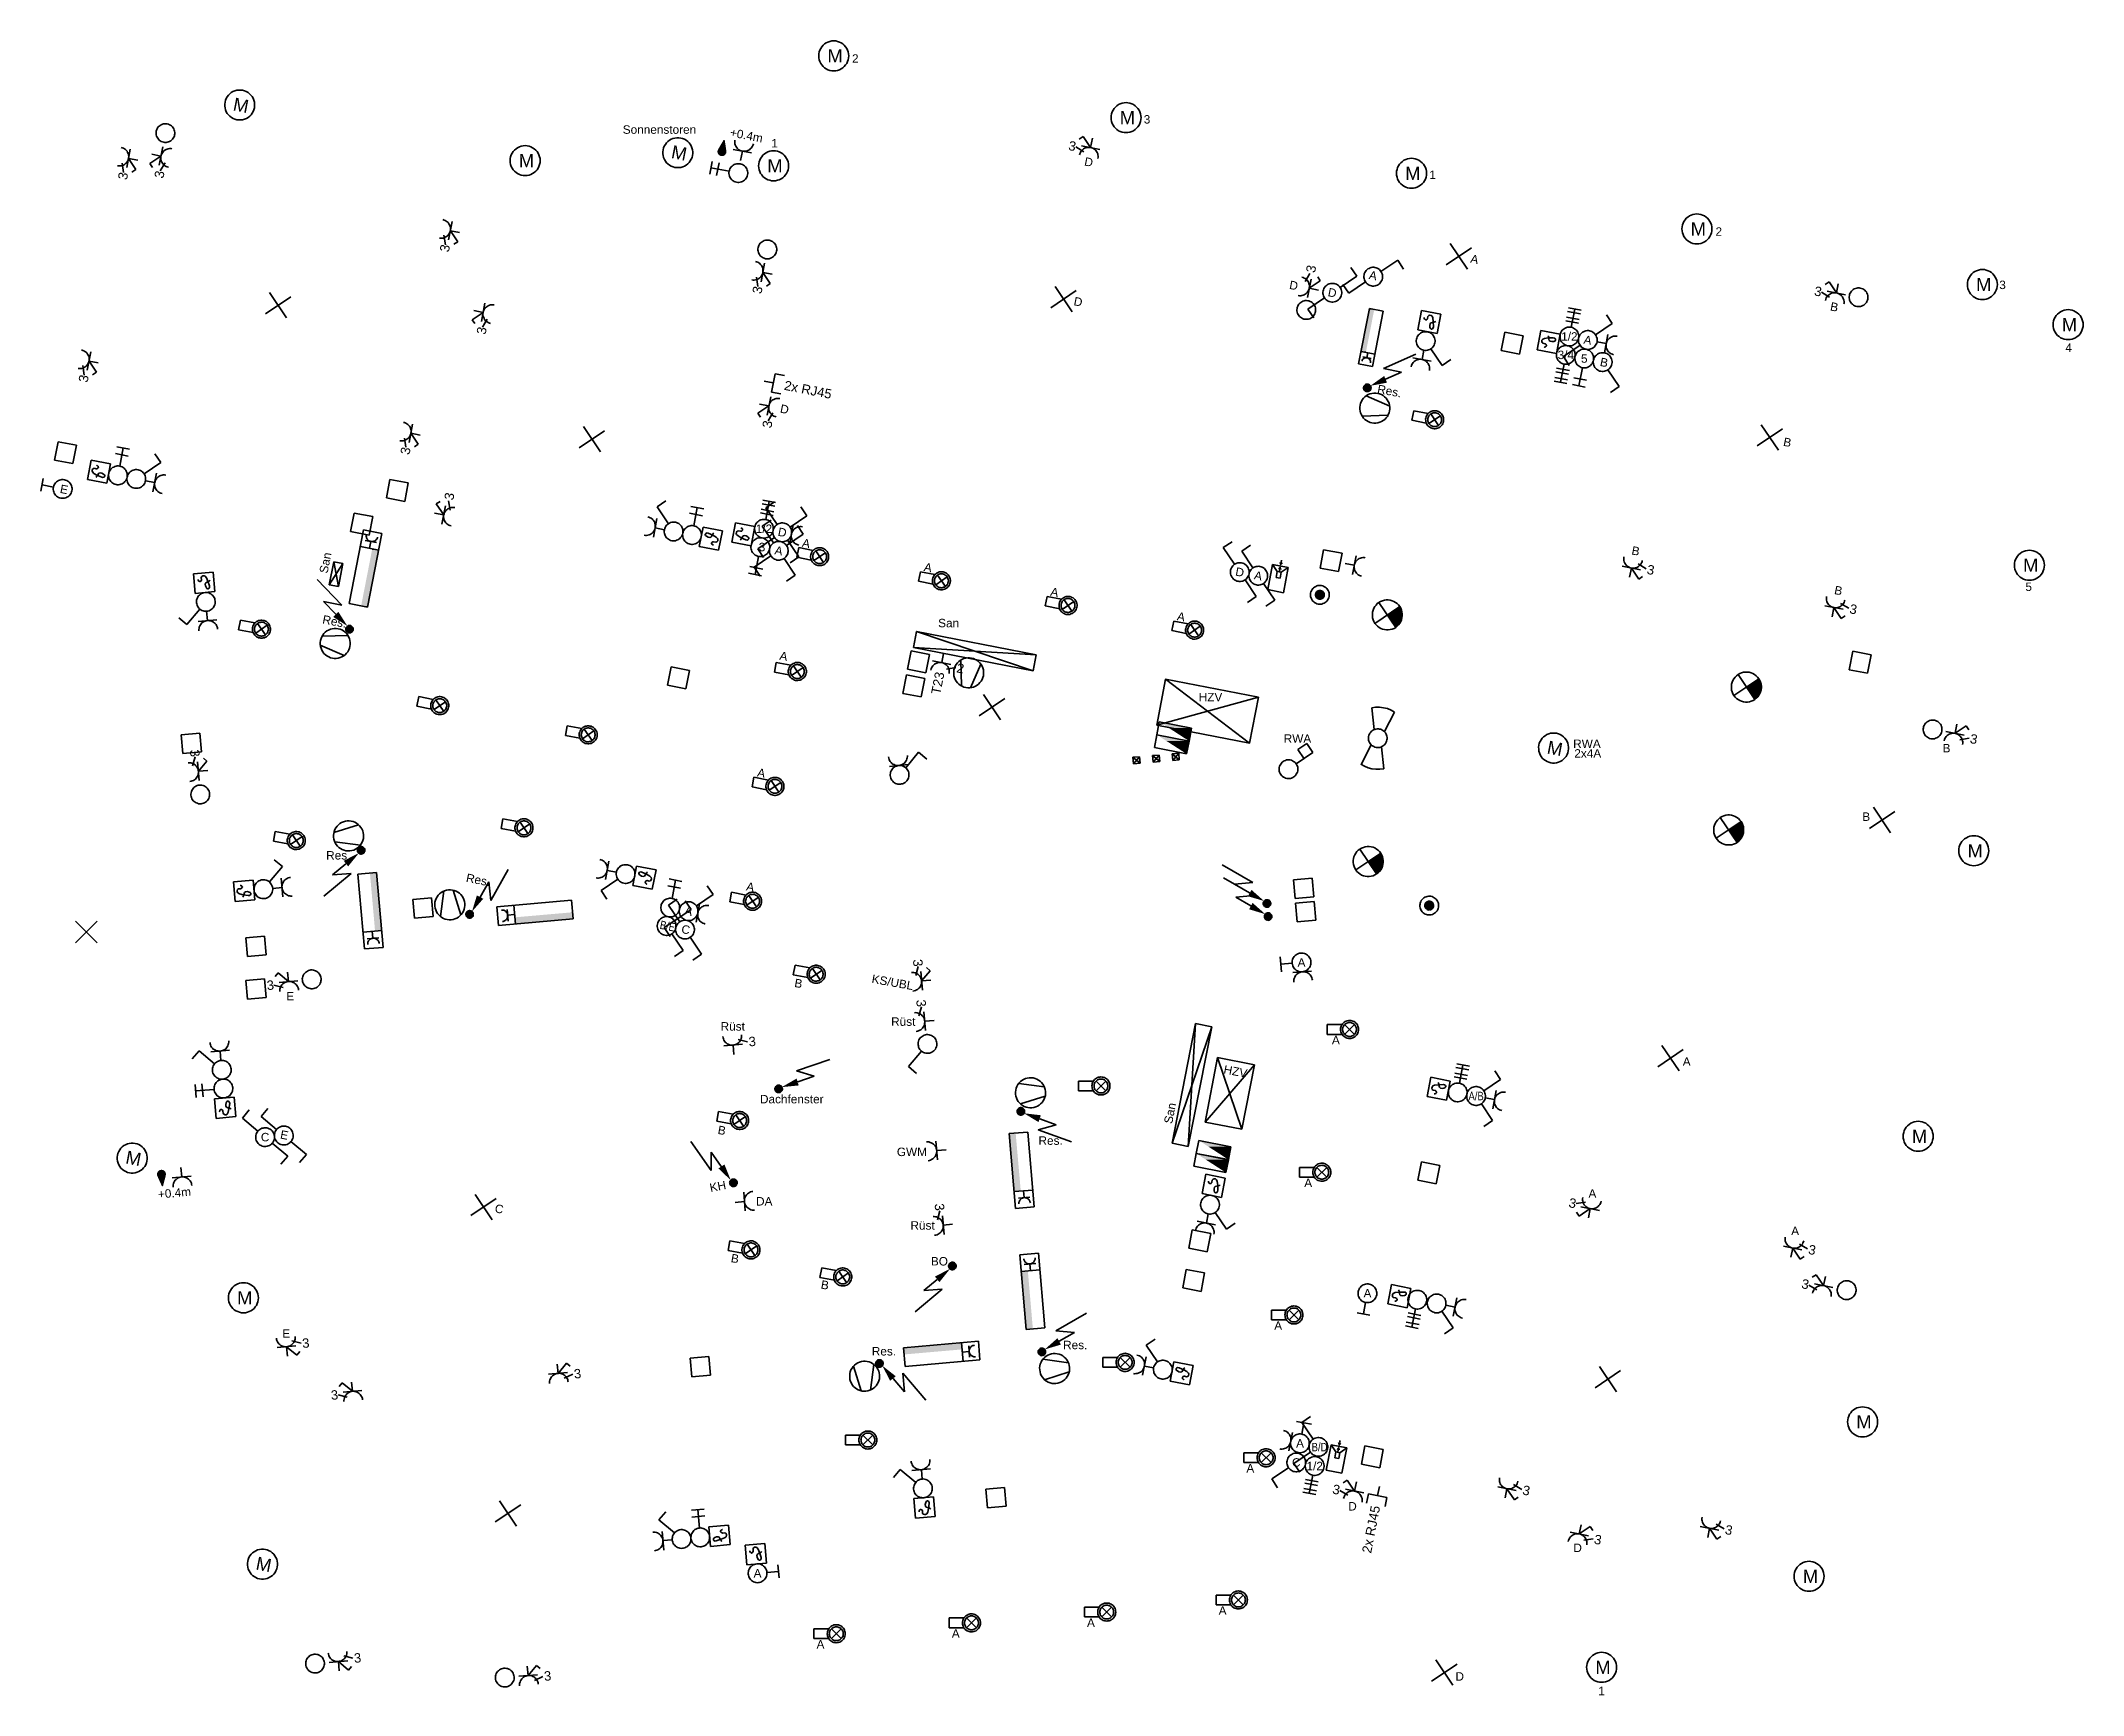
# Model space of a CAD drawing. Extents: x 800 to 1481, y 55 to 490.
# Drawn here: x 1263.4 to 1481.1, y 283.5 to 459.7 of the extents above; entities that cross this region are included whole.
import ezdxf

# ---------------------------------------------------------------- set-up
doc = ezdxf.new("R2010")
doc.units = 0
doc.layers.get('0').update_dxf_attribs({"lineweight": 18})
for name, color, linetype, lineweight, true_color in [('E_GSA', 7, 'Continuous', 35, 0x804000), ('E_Kraft', 1, 'Continuous', 35, 0xff0000), ('E_Licht', 7, 'Continuous', 35, 0x0080ff), ('E_Multimedia', 7, 'Continuous', 35, 0x00e500), ('E_RTH', 5, 'Continuous', 35, 0x0000ff), ('E_Starkstrom', 1, 'Continuous', 35, 0xff0000), ('E_UKV', 3, 'Continuous', 35, 0x00ff00), ('E_Verteilung_HLKS', 5, 'Continuous', 35, 0x0000ff)]:
    doc.layers.add(name, color=color, linetype=linetype, lineweight=lineweight, true_color=true_color)
doc.styles.get("Standard").update_dxf_attribs({"font": 'arial.ttf'})

# ---------------------------------------------------------------- blocks, each defined once
blk = doc.blocks.new('Abzweigdose quadratisch (multi) UP-A0Q9B2C3AY', base_point=(1278.36, 383.81))
at = {"color": 0, "lineweight": -2}
for p, q in [((1280.35, 385.97), (1278.36, 385.8)), ((1278.36, 385.8), (1278.53, 383.81)), ((1280.52, 383.98), (1280.35, 385.97)), ((1278.53, 383.81), (1280.52, 383.98))]:
    blk.add_line(p, q, dxfattribs=at)
blk = doc.blocks.new('Temperaturmelder_ UP-A0Q9B2C5AY', base_point=(1281.91, 344.92))
at = {"color": 0, "linetype": 'ByBlock', "lineweight": -2, "ltscale": 0.35}
for p, q in [((1281.91, 347.01), (1284, 347.19)), ((1282.09, 344.92), (1281.91, 347.01)), ((1283.17, 346.58), (1283.12, 346.39)), ((1283.12, 346.39), (1283.14, 346.22)), ((1283.14, 346.22), (1283.21, 346.1)), ((1283.22, 346.7), (1283.17, 346.58)), ((1283.3, 346.75), (1283.22, 346.7)), ((1283.31, 346.76), (1283.3, 346.75)), ((1283.32, 346.76), (1283.31, 346.76)), ((1283.33, 346.76), (1283.32, 346.76)), ((1283.34, 346.77), (1283.33, 346.76)), ((1283.35, 346.77), (1283.34, 346.77)), ((1283.36, 346.76), (1283.35, 346.77)), ((1283.45, 346.73), (1283.36, 346.76)), ((1283.36, 346.76), (1283.36, 346.76)), ((1283.52, 346.61), (1283.45, 346.73)), ((1283.46, 345.94), (1283.54, 346.49)), ((1283.54, 346.49), (1283.52, 346.61)), ((1284, 347.19), (1284.18, 345.1)), ((1284.18, 345.1), (1282.09, 344.92)), ((1282.47, 345.68), (1282.46, 345.67)), ((1282.46, 345.67), (1282.46, 345.67)), ((1282.46, 345.67), (1282.46, 345.66)), ((1282.47, 345.61), (1282.46, 345.66)), ((1282.47, 345.69), (1282.5, 345.78)), ((1282.47, 345.69), (1282.47, 345.68)), ((1282.51, 345.79), (1282.5, 345.78)), ((1282.52, 345.8), (1282.51, 345.79)), ((1282.51, 345.79), (1282.51, 345.79)), ((1282.53, 345.81), (1282.52, 345.8)), ((1282.52, 345.8), (1282.52, 345.8)), ((1282.53, 345.81), (1282.6, 345.85)), ((1282.61, 345.86), (1282.6, 345.85)), ((1282.62, 345.86), (1282.61, 345.86)), ((1282.63, 345.86), (1282.62, 345.86)), ((1282.62, 345.86), (1282.62, 345.86)), ((1282.64, 345.86), (1282.63, 345.86)), ((1282.65, 345.86), (1282.64, 345.86)), ((1282.65, 345.86), (1282.73, 345.83)), ((1282.65, 345.86), (1282.65, 345.86)), ((1282.74, 345.82), (1282.73, 345.83)), ((1282.75, 345.82), (1282.74, 345.82)), ((1282.76, 345.81), (1282.75, 345.82)), ((1282.75, 345.82), (1282.75, 345.82)), ((1282.76, 345.8), (1282.76, 345.81)), ((1282.76, 345.8), (1282.81, 345.72)), ((1282.82, 345.71), (1282.81, 345.72)), ((1282.82, 345.7), (1282.82, 345.71)), ((1282.82, 345.71), (1282.82, 345.71)), ((1282.82, 345.69), (1282.82, 345.7)), ((1282.82, 345.69), (1282.84, 345.47)), ((1282.84, 345.47), (1282.91, 345.35)), ((1282.91, 345.35), (1283.04, 345.3)), ((1283.04, 345.3), (1283.16, 345.31)), ((1283.16, 345.31), (1283.27, 345.38)), ((1283.21, 346.1), (1283.33, 346.05)), ((1283.27, 345.38), (1283.37, 345.57)), ((1283.33, 346.05), (1283.52, 346.01)), ((1283.37, 345.57), (1283.46, 345.94)), ((1283.52, 346.01), (1283.64, 345.96)), ((1283.64, 345.96), (1283.71, 345.9))]:
    blk.add_line(p, q, dxfattribs=at)
blk = doc.blocks.new('Storentaster_ UP-A0Q9B2C7AY', base_point=(1279.84, 347.1))
at = {"color": 0, "lineweight": -2}
for p, q in [((1279.96, 347.15), (1279.84, 348.53)), ((1280.7, 347.22), (1280.58, 348.59)), ((1281.91, 348.4), (1281.88, 348.27)), ((1281.96, 348.52), (1281.91, 348.4)), ((1282.02, 348.64), (1281.96, 348.52)), ((1282.1, 348.74), (1282.02, 348.64)), ((1282.19, 348.84), (1282.1, 348.74)), ((1282.29, 348.92), (1282.19, 348.84)), ((1282.41, 348.99), (1282.29, 348.92)), ((1282.53, 349.04), (1282.41, 348.99)), ((1282.65, 349.08), (1282.53, 349.04)), ((1282.78, 349.1), (1282.65, 349.08)), ((1282.91, 349.1), (1282.78, 349.1)), ((1283.04, 349.08), (1282.91, 349.1)), ((1283.17, 349.05), (1283.04, 349.08)), ((1283.29, 349.01), (1283.17, 349.05)), ((1283.4, 348.94), (1283.29, 349.01)), ((1283.51, 348.87), (1283.4, 348.94)), ((1283.6, 348.77), (1283.51, 348.87)), ((1283.69, 348.67), (1283.6, 348.77)), ((1283.75, 348.56), (1283.69, 348.67)), ((1283.81, 348.44), (1283.75, 348.56)), ((1283.84, 348.32), (1283.81, 348.44)), ((1281.87, 348.01), (1279.9, 347.84)), ((1281.88, 348.27), (1281.87, 348.14)), ((1281.87, 348.14), (1281.87, 348.01)), ((1281.87, 348.01), (1281.89, 347.88)), ((1281.89, 347.88), (1281.93, 347.76)), ((1281.93, 347.76), (1281.98, 347.64)), ((1281.98, 347.64), (1282.05, 347.53)), ((1282.05, 347.53), (1282.13, 347.42)), ((1282.13, 347.42), (1282.22, 347.33)), ((1282.22, 347.33), (1282.33, 347.26)), ((1282.33, 347.26), (1282.44, 347.19)), ((1282.44, 347.19), (1282.57, 347.15)), ((1282.57, 347.15), (1282.69, 347.11)), ((1282.69, 347.11), (1282.82, 347.1)), ((1282.82, 347.1), (1282.95, 347.1)), ((1282.95, 347.1), (1283.08, 347.12)), ((1283.08, 347.12), (1283.21, 347.16)), ((1283.21, 347.16), (1283.33, 347.21)), ((1283.33, 347.21), (1283.44, 347.28)), ((1283.44, 347.28), (1283.54, 347.36)), ((1283.54, 347.36), (1283.63, 347.46)), ((1283.63, 347.46), (1283.71, 347.56)), ((1283.71, 347.56), (1283.77, 347.68)), ((1283.77, 347.68), (1283.82, 347.8)), ((1283.82, 347.8), (1283.85, 347.93)), ((1283.86, 348.19), (1283.84, 348.32)), ((1283.85, 347.93), (1283.87, 348.06)), ((1283.87, 348.06), (1283.86, 348.19))]:
    blk.add_line(p, q, dxfattribs=at)
blk = doc.blocks.new('Schalter_ Schema 0_ UP-A0Q9B2C9AY', base_point=(1279.55, 349.09))
at = {"color": 0, "linetype": 'ByBlock', "lineweight": -2, "ltscale": 0.35}
for p, q in [((1280.28, 352.12), (1279.55, 351.25)), ((1281.93, 350.73), (1280.28, 352.12)), ((1281.79, 350.51), (1281.85, 350.63)), ((1281.85, 350.63), (1281.93, 350.73)), ((1281.93, 350.73), (1282.02, 350.83)), ((1282.02, 350.83), (1282.12, 350.91)), ((1282.12, 350.91), (1282.23, 350.98)), ((1282.23, 350.98), (1282.35, 351.03)), ((1282.35, 351.03), (1282.48, 351.07)), ((1282.48, 351.07), (1282.61, 351.09)), ((1282.61, 351.09), (1282.74, 351.09)), ((1282.74, 351.09), (1282.87, 351.08)), ((1282.87, 351.08), (1282.99, 351.05)), ((1282.99, 351.05), (1283.12, 351)), ((1283.12, 351), (1283.23, 350.93)), ((1283.23, 350.93), (1283.34, 350.86)), ((1283.34, 350.86), (1283.43, 350.77)), ((1283.43, 350.77), (1283.51, 350.67)), ((1283.51, 350.67), (1283.58, 350.55)), ((1283.58, 350.55), (1283.63, 350.43)), ((1281.69, 350.14), (1281.71, 350.27)), ((1281.7, 350), (1281.69, 350.14)), ((1281.72, 349.88), (1281.7, 350)), ((1281.71, 350.27), (1281.74, 350.39)), ((1281.75, 349.75), (1281.72, 349.88)), ((1281.74, 350.39), (1281.79, 350.51)), ((1281.81, 349.63), (1281.75, 349.75)), ((1281.87, 349.52), (1281.81, 349.63)), ((1281.96, 349.42), (1281.87, 349.52)), ((1282.05, 349.33), (1281.96, 349.42)), ((1282.16, 349.25), (1282.05, 349.33)), ((1282.27, 349.19), (1282.16, 349.25)), ((1282.39, 349.14), (1282.27, 349.19)), ((1282.52, 349.11), (1282.39, 349.14)), ((1282.65, 349.09), (1282.52, 349.11)), ((1282.78, 349.1), (1282.65, 349.09)), ((1282.91, 349.12), (1282.78, 349.1)), ((1283.04, 349.15), (1282.91, 349.12)), ((1283.16, 349.2), (1283.04, 349.15)), ((1283.27, 349.27), (1283.16, 349.2)), ((1283.37, 349.35), (1283.27, 349.27)), ((1283.46, 349.45), (1283.37, 349.35)), ((1283.54, 349.55), (1283.46, 349.45)), ((1283.6, 349.67), (1283.54, 349.55)), ((1283.65, 349.79), (1283.6, 349.67)), ((1283.63, 350.43), (1283.67, 350.31)), ((1283.68, 349.92), (1283.65, 349.79)), ((1283.67, 350.31), (1283.69, 350.18)), ((1283.69, 350.05), (1283.68, 349.92)), ((1283.69, 350.18), (1283.69, 350.05))]:
    blk.add_line(p, q, dxfattribs=at)
blk = doc.blocks.new('Steckdose T13_ UP-A0Q9B2CBAY', base_point=(1281.44, 351.09))
at = {"color": 0, "linetype": 'ByBlock', "lineweight": -2, "ltscale": 0.35}
for p, q in [((1281.46, 352.86), (1281.44, 352.99)), ((1281.49, 352.74), (1281.46, 352.86)), ((1281.54, 352.62), (1281.49, 352.74)), ((1283.39, 352.78), (1283.34, 352.66)), ((1283.42, 352.91), (1283.39, 352.78)), ((1283.43, 353.04), (1283.42, 352.91)), ((1283.43, 353.17), (1283.43, 353.04)), ((1283.52, 352.17), (1281.52, 352)), ((1281.61, 352.51), (1281.54, 352.62)), ((1281.69, 352.4), (1281.61, 352.51)), ((1281.79, 352.31), (1281.69, 352.4)), ((1281.89, 352.24), (1281.79, 352.31)), ((1282.01, 352.17), (1281.89, 352.24)), ((1282.13, 352.13), (1282.01, 352.17)), ((1282.26, 352.1), (1282.13, 352.13)), ((1282.39, 352.08), (1282.26, 352.1)), ((1282.52, 352.08), (1282.39, 352.08)), ((1282.65, 352.1), (1282.52, 352.08)), ((1282.52, 352.08), (1282.61, 351.09)), ((1282.77, 352.14), (1282.65, 352.1)), ((1282.89, 352.19), (1282.77, 352.14)), ((1283.01, 352.26), (1282.89, 352.19)), ((1283.11, 352.34), (1283.01, 352.26)), ((1283.2, 352.44), (1283.11, 352.34)), ((1283.28, 352.54), (1283.2, 352.44)), ((1283.34, 352.66), (1283.28, 352.54))]:
    blk.add_line(p, q, dxfattribs=at)
blk = doc.blocks.new('Deckenauslass-A0Q9B2CDAY', base_point=(1267.1, 363.63))
at = {"color": 0, "lineweight": -2}
for p, q in [((1267.1, 363.63), (1269.41, 365.94)), ((1267.1, 365.94), (1269.41, 363.63))]:
    blk.add_line(p, q, dxfattribs=at)
blk = doc.blocks.new('Steckdose T13_ UP_ 3-fach_ geschaltet-A0Q9B2CFAY', base_point=(1279.12, 380.82))
at = {"color": 0, "linetype": 'ByBlock', "lineweight": -2, "ltscale": 0.35}
for p, q in [((1279.58, 382.47), (1279.84, 383.44)), ((1281.11, 382.99), (1280.73, 383.31)), ((1279.25, 382.82), (1279.12, 382.81)), ((1279.38, 382.8), (1279.25, 382.82)), ((1279.51, 382.77), (1279.38, 382.8)), ((1279.63, 382.72), (1279.51, 382.77)), ((1279.74, 382.66), (1279.63, 382.72)), ((1279.85, 382.58), (1279.74, 382.66)), ((1279.78, 381), (1279.88, 381.08)), ((1279.94, 382.49), (1279.85, 382.58)), ((1279.88, 381.08), (1279.97, 381.18)), ((1280.03, 382.39), (1279.94, 382.49)), ((1279.97, 381.18), (1280.05, 381.28)), ((1280.09, 382.28), (1280.03, 382.39)), ((1280.05, 381.28), (1280.11, 381.4)), ((1280.15, 382.16), (1280.09, 382.28)), ((1280.11, 381.4), (1280.16, 381.52)), ((1280.29, 380.91), (1280.12, 382.9)), ((1280.18, 382.03), (1280.15, 382.16)), ((1280.16, 381.52), (1280.19, 381.64)), ((1280.2, 381.91), (1280.18, 382.03)), ((1280.19, 381.64), (1280.21, 381.77)), ((1280.2, 381.91), (1281.11, 382.99)), ((1280.2, 381.91), (1281.2, 381.99)), ((1280.21, 381.77), (1280.2, 381.91)), ((1279.29, 380.82), (1279.42, 380.84)), ((1279.42, 380.84), (1279.55, 380.88)), ((1279.55, 380.88), (1279.67, 380.93)), ((1279.67, 380.93), (1279.78, 381))]:
    blk.add_line(p, q, dxfattribs=at)
at = {"color": 0, "linetype": 'ByBlock', "lineweight": -2, "ltscale": 0.35, "insert": (1280.29, 384.26), "char_height": 1, "attachment_point": 1, "rotation": 275}
blk.add_mtext('{\\fArial;3}', dxfattribs=at)
blk = doc.blocks.new('Motor allgemein-A0Q9B2CLAY', base_point=(1271.55, 339.08))
at = {"color": 0, "linetype": 'ByBlock', "lineweight": -2, "ltscale": 0.35}
for p, q in [((1272.09, 341.88), (1271.94, 341.73)), ((1272.25, 342.01), (1272.09, 341.88)), ((1272.44, 342.11), (1272.25, 342.01)), ((1272.63, 342.19), (1272.44, 342.11)), ((1272.83, 342.25), (1272.63, 342.19)), ((1273.04, 342.28), (1272.83, 342.25)), ((1273.25, 342.28), (1273.04, 342.28)), ((1273.45, 342.25), (1273.25, 342.28)), ((1273.66, 342.2), (1273.45, 342.25)), ((1273.85, 342.12), (1273.66, 342.2)), ((1274.03, 342.01), (1273.85, 342.12)), ((1274.2, 341.89), (1274.03, 342.01)), ((1274.35, 341.74), (1274.2, 341.89)), ((1271.58, 340.99), (1271.55, 340.78)), ((1271.55, 340.78), (1271.55, 340.57)), ((1271.55, 340.57), (1271.58, 340.36)), ((1271.63, 341.19), (1271.58, 340.99)), ((1271.58, 340.36), (1271.64, 340.16)), ((1271.71, 341.38), (1271.63, 341.19)), ((1271.64, 340.16), (1271.72, 339.97)), ((1271.81, 341.56), (1271.71, 341.38)), ((1271.72, 339.97), (1271.82, 339.79)), ((1271.94, 341.73), (1271.81, 341.56)), ((1271.82, 339.79), (1271.95, 339.62)), ((1274.48, 341.57), (1274.35, 341.74)), ((1274.36, 339.63), (1274.48, 339.8)), ((1274.58, 341.39), (1274.48, 341.57)), ((1274.48, 339.8), (1274.59, 339.98)), ((1274.66, 341.2), (1274.58, 341.39)), ((1274.59, 339.98), (1274.67, 340.17)), ((1274.72, 341), (1274.66, 341.2)), ((1274.67, 340.17), (1274.72, 340.37)), ((1274.74, 340.79), (1274.72, 341)), ((1274.72, 340.37), (1274.75, 340.58)), ((1274.75, 340.58), (1274.74, 340.79)), ((1271.95, 339.62), (1272.1, 339.47)), ((1272.1, 339.47), (1272.26, 339.35)), ((1272.26, 339.35), (1272.45, 339.24)), ((1272.45, 339.24), (1272.64, 339.16)), ((1272.64, 339.16), (1272.84, 339.11)), ((1272.84, 339.11), (1273.05, 339.08)), ((1273.05, 339.08), (1273.26, 339.08)), ((1273.26, 339.08), (1273.47, 339.11)), ((1273.47, 339.11), (1273.67, 339.17)), ((1273.67, 339.17), (1273.86, 339.25)), ((1273.86, 339.25), (1274.04, 339.35)), ((1274.04, 339.35), (1274.21, 339.48)), ((1274.21, 339.48), (1274.36, 339.63))]:
    blk.add_line(p, q, dxfattribs=at)
at = {"color": 0, "linetype": 'ByBlock', "lineweight": -2, "ltscale": 0.35, "insert": (1272.62, 341.5), "char_height": 1.4, "attachment_point": 1, "rotation": 348.97}
blk.add_mtext('{\\fArial;M}', dxfattribs=at)
blk = doc.blocks.new('LED-Deckenleuchte mit Trafotunnel-A0Q9B2CNAY', base_point=(1344, 403.82))
at = {"color": 0, "linetype": 'ByBlock', "lineweight": -2, "ltscale": 0.35}
for p, q in [((1344.2, 405.74), (1344, 404.72)), ((1345.74, 405.44), (1344.2, 405.74)), ((1345.49, 404.96), (1345.47, 404.83)), ((1345.52, 405.08), (1345.49, 404.96)), ((1345.57, 405.2), (1345.52, 405.08)), ((1345.63, 405.31), (1345.57, 405.2)), ((1345.71, 405.41), (1345.63, 405.31)), ((1345.8, 405.5), (1345.71, 405.41)), ((1345.73, 405.01), (1345.71, 404.92)), ((1345.77, 405.1), (1345.73, 405.01)), ((1345.82, 405.18), (1345.77, 405.1)), ((1345.9, 405.57), (1345.8, 405.5)), ((1345.88, 405.26), (1345.82, 405.18)), ((1345.82, 404.36), (1347.04, 405.19)), ((1345.94, 405.33), (1345.88, 405.26)), ((1346, 405.64), (1345.9, 405.57)), ((1346.02, 405.39), (1345.94, 405.33)), ((1346.12, 405.68), (1346, 405.64)), ((1346.1, 405.44), (1346.02, 405.39)), ((1346.02, 405.39), (1346.85, 404.16)), ((1346.19, 405.47), (1346.1, 405.44)), ((1346.24, 405.72), (1346.12, 405.68)), ((1346.29, 405.5), (1346.19, 405.47)), ((1346.37, 405.73), (1346.24, 405.72)), ((1346.38, 405.51), (1346.29, 405.5)), ((1346.49, 405.73), (1346.37, 405.73)), ((1346.48, 405.51), (1346.38, 405.51)), ((1346.57, 405.5), (1346.48, 405.51)), ((1346.62, 405.72), (1346.49, 405.73)), ((1346.67, 405.48), (1346.57, 405.5)), ((1346.74, 405.69), (1346.62, 405.72)), ((1346.76, 405.44), (1346.67, 405.48)), ((1346.85, 405.64), (1346.74, 405.69)), ((1346.84, 405.39), (1346.76, 405.44)), ((1346.92, 405.33), (1346.84, 405.39)), ((1346.96, 405.58), (1346.85, 405.64)), ((1346.99, 405.26), (1346.92, 405.33)), ((1347.06, 405.5), (1346.96, 405.58)), ((1347.04, 405.19), (1346.99, 405.26)), ((1347.09, 405.11), (1347.04, 405.19)), ((1347.15, 405.41), (1347.06, 405.5)), ((1347.13, 405.02), (1347.09, 405.11)), ((1347.16, 404.92), (1347.13, 405.02)), ((1347.23, 405.31), (1347.15, 405.41)), ((1347.29, 405.2), (1347.23, 405.31)), ((1347.34, 405.09), (1347.29, 405.2)), ((1347.37, 404.97), (1347.34, 405.09)), ((1347.39, 404.84), (1347.37, 404.97)), ((1344, 404.72), (1345.54, 404.42)), ((1345.47, 404.83), (1345.47, 404.71)), ((1345.47, 404.71), (1345.49, 404.58)), ((1345.49, 404.58), (1345.52, 404.46)), ((1345.52, 404.46), (1345.57, 404.35)), ((1345.57, 404.35), (1345.64, 404.24)), ((1345.64, 404.24), (1345.71, 404.14)), ((1345.71, 404.92), (1345.7, 404.82)), ((1345.7, 404.82), (1345.7, 404.72)), ((1345.7, 404.72), (1345.71, 404.63)), ((1345.71, 404.63), (1345.73, 404.54)), ((1345.71, 404.14), (1345.8, 404.05)), ((1345.73, 404.54), (1345.77, 404.45)), ((1345.77, 404.45), (1345.82, 404.36)), ((1345.8, 404.05), (1345.9, 403.98)), ((1345.82, 404.36), (1345.88, 404.29)), ((1345.88, 404.29), (1345.95, 404.22)), ((1345.9, 403.98), (1346.01, 403.91)), ((1345.95, 404.22), (1346.02, 404.16)), ((1346.01, 403.91), (1346.13, 403.87)), ((1346.02, 404.16), (1346.11, 404.11)), ((1346.11, 404.11), (1346.2, 404.08)), ((1346.13, 403.87), (1346.25, 403.83)), ((1346.2, 404.08), (1346.29, 404.05)), ((1346.25, 403.83), (1346.37, 403.82)), ((1346.29, 404.05), (1346.39, 404.04)), ((1346.37, 403.82), (1346.5, 403.82)), ((1346.39, 404.04), (1346.48, 404.04)), ((1346.48, 404.04), (1346.58, 404.05)), ((1346.5, 403.82), (1346.62, 403.83)), ((1346.58, 404.05), (1346.67, 404.08)), ((1346.62, 403.83), (1346.74, 403.87)), ((1346.67, 404.08), (1346.76, 404.11)), ((1346.74, 403.87), (1346.86, 403.92)), ((1346.76, 404.11), (1346.85, 404.16)), ((1346.85, 404.16), (1346.92, 404.22)), ((1346.86, 403.92), (1346.97, 403.98)), ((1346.92, 404.22), (1346.99, 404.29)), ((1346.97, 403.98), (1347.07, 404.06)), ((1346.99, 404.29), (1347.05, 404.37)), ((1347.05, 404.37), (1347.1, 404.45)), ((1347.07, 404.06), (1347.16, 404.15)), ((1347.1, 404.45), (1347.13, 404.54)), ((1347.13, 404.54), (1347.16, 404.63)), ((1347.17, 404.83), (1347.16, 404.92)), ((1347.16, 404.63), (1347.17, 404.73)), ((1347.16, 404.15), (1347.23, 404.25)), ((1347.17, 404.73), (1347.17, 404.83)), ((1347.23, 404.25), (1347.3, 404.35)), ((1347.3, 404.35), (1347.34, 404.47)), ((1347.34, 404.47), (1347.37, 404.59)), ((1347.37, 404.59), (1347.39, 404.72)), ((1347.39, 404.72), (1347.39, 404.84))]:
    blk.add_line(p, q, dxfattribs=at)
blk = doc.blocks.new('Bauteilbeschriftung-A0Q9B2CPAY', base_point=(1344.5, 405.68))
at = {"color": 0, "linetype": 'ByBlock', "lineweight": -2, "ltscale": 0.35, "insert": (1344.67, 406.72), "char_height": 0.9, "attachment_point": 1, "rotation": 348.97}
blk.add_mtext('{\\fArial;A}', dxfattribs=at)
blk = doc.blocks.new('LED-Deckenleuchte mit Trafotunnel-A0Q9B2CRAY', base_point=(1383.97, 395.99))
at = {"color": 0, "linetype": 'ByBlock', "lineweight": -2, "ltscale": 0.35}
for p, q in [((1384.17, 397.91), (1383.97, 396.89)), ((1383.97, 396.89), (1385.51, 396.59)), ((1385.71, 397.61), (1384.17, 397.91)), ((1385.46, 397.13), (1385.44, 397.01)), ((1385.44, 397.01), (1385.44, 396.88)), ((1385.44, 396.88), (1385.46, 396.76)), ((1385.49, 397.25), (1385.46, 397.13)), ((1385.46, 396.76), (1385.49, 396.63)), ((1385.54, 397.37), (1385.49, 397.25)), ((1385.49, 396.63), (1385.54, 396.52)), ((1385.6, 397.48), (1385.54, 397.37)), ((1385.54, 396.52), (1385.61, 396.41)), ((1385.68, 397.58), (1385.6, 397.48)), ((1385.61, 396.41), (1385.68, 396.31)), ((1385.68, 397.09), (1385.66, 396.99)), ((1385.66, 396.99), (1385.66, 396.89)), ((1385.66, 396.89), (1385.68, 396.8)), ((1385.77, 397.67), (1385.68, 397.58)), ((1385.7, 397.18), (1385.68, 397.09)), ((1385.68, 396.8), (1385.7, 396.71)), ((1385.68, 396.31), (1385.77, 396.22)), ((1385.74, 397.27), (1385.7, 397.18)), ((1385.7, 396.71), (1385.74, 396.62)), ((1385.79, 397.35), (1385.74, 397.27)), ((1385.74, 396.62), (1385.79, 396.53)), ((1385.87, 397.74), (1385.77, 397.67)), ((1385.84, 397.43), (1385.79, 397.35)), ((1385.79, 396.53), (1387.01, 397.36)), ((1385.79, 396.53), (1385.85, 396.46)), ((1385.91, 397.5), (1385.84, 397.43)), ((1385.85, 396.46), (1385.92, 396.39)), ((1385.97, 397.81), (1385.87, 397.74)), ((1385.99, 397.56), (1385.91, 397.5)), ((1385.92, 396.39), (1385.99, 396.33)), ((1386.09, 397.85), (1385.97, 397.81)), ((1386.07, 397.61), (1385.99, 397.56)), ((1385.99, 397.56), (1386.81, 396.33)), ((1385.99, 396.33), (1386.08, 396.28)), ((1386.16, 397.64), (1386.07, 397.61)), ((1386.08, 396.28), (1386.17, 396.25)), ((1386.21, 397.89), (1386.09, 397.85)), ((1386.25, 397.67), (1386.16, 397.64)), ((1386.17, 396.25), (1386.26, 396.22)), ((1386.34, 397.9), (1386.21, 397.89)), ((1386.35, 397.68), (1386.25, 397.67)), ((1386.46, 397.9), (1386.34, 397.9)), ((1386.45, 397.68), (1386.35, 397.68)), ((1386.54, 397.67), (1386.45, 397.68)), ((1386.59, 397.89), (1386.46, 397.9)), ((1386.64, 397.65), (1386.54, 397.67)), ((1386.55, 396.22), (1386.64, 396.25)), ((1386.71, 397.86), (1386.59, 397.89)), ((1386.73, 397.61), (1386.64, 397.65)), ((1386.64, 396.25), (1386.73, 396.28)), ((1386.82, 397.81), (1386.71, 397.86)), ((1386.81, 397.56), (1386.73, 397.61)), ((1386.73, 396.28), (1386.81, 396.33)), ((1386.89, 397.5), (1386.81, 397.56)), ((1386.81, 396.33), (1386.89, 396.39)), ((1386.93, 397.75), (1386.82, 397.81)), ((1386.95, 397.44), (1386.89, 397.5)), ((1386.89, 396.39), (1386.96, 396.46)), ((1387.03, 397.67), (1386.93, 397.75)), ((1387.01, 397.36), (1386.95, 397.44)), ((1386.96, 396.46), (1387.02, 396.54)), ((1387.06, 397.28), (1387.01, 397.36)), ((1387.02, 396.54), (1387.07, 396.62)), ((1387.12, 397.58), (1387.03, 397.67)), ((1387.04, 396.23), (1387.13, 396.32)), ((1387.1, 397.19), (1387.06, 397.28)), ((1387.07, 396.62), (1387.1, 396.71)), ((1387.13, 397.09), (1387.1, 397.19)), ((1387.1, 396.71), (1387.13, 396.8)), ((1387.2, 397.48), (1387.12, 397.58)), ((1387.14, 397), (1387.13, 397.09)), ((1387.13, 396.8), (1387.14, 396.9)), ((1387.13, 396.32), (1387.2, 396.42)), ((1387.14, 396.9), (1387.14, 397)), ((1387.26, 397.37), (1387.2, 397.48)), ((1387.2, 396.42), (1387.26, 396.52)), ((1387.31, 397.26), (1387.26, 397.37)), ((1387.26, 396.52), (1387.31, 396.64)), ((1387.34, 397.14), (1387.31, 397.26)), ((1387.31, 396.64), (1387.34, 396.76)), ((1387.36, 397.01), (1387.34, 397.14)), ((1387.34, 396.76), (1387.36, 396.89)), ((1387.36, 396.89), (1387.36, 397.01)), ((1385.77, 396.22), (1385.87, 396.15)), ((1385.87, 396.15), (1385.98, 396.08)), ((1385.98, 396.08), (1386.1, 396.04)), ((1386.1, 396.04), (1386.22, 396)), ((1386.22, 396), (1386.34, 395.99)), ((1386.26, 396.22), (1386.36, 396.21)), ((1386.34, 395.99), (1386.47, 395.99)), ((1386.36, 396.21), (1386.45, 396.21)), ((1386.45, 396.21), (1386.55, 396.22)), ((1386.47, 395.99), (1386.59, 396.01)), ((1386.59, 396.01), (1386.71, 396.04)), ((1386.71, 396.04), (1386.83, 396.09)), ((1386.83, 396.09), (1386.94, 396.15)), ((1386.94, 396.15), (1387.04, 396.23))]:
    blk.add_line(p, q, dxfattribs=at)
blk = doc.blocks.new('Bauteilbeschriftung-A0Q9B2CTAY', base_point=(1384.47, 397.85))
at = {"color": 0, "linetype": 'ByBlock', "lineweight": -2, "ltscale": 0.35, "insert": (1384.64, 398.9), "char_height": 0.9, "attachment_point": 1, "rotation": 348.97}
blk.add_mtext('{\\fArial;A}', dxfattribs=at)
blk = doc.blocks.new('Deckenauslass-A0Q9B2CVAY', base_point=(1309.25, 334.11))
at = {"color": 0, "lineweight": -2}
for p, q in [((1309.25, 334.56), (1311.95, 336.38)), ((1309.69, 336.82), (1311.51, 334.11))]:
    blk.add_line(p, q, dxfattribs=at)
blk = doc.blocks.new('Bauteilbeschriftung-A0Q9B2CXAY', base_point=(1311.73, 334.77))
at = {"color": 0, "linetype": 'ByBlock', "lineweight": -2, "ltscale": 0.35, "insert": (1311.91, 335.8), "char_height": 0.9, "attachment_point": 1, "rotation": 348.97}
blk.add_mtext('{\\fArial;C}', dxfattribs=at)
blk = doc.blocks.new('Elektroanschluss-A0Q9B2CZAY', base_point=(1356.6, 324.29))
at = {"color": 0, "linetype": 'ByBlock', "lineweight": -2, "ltscale": 0.35}
for p, q in [((1360.18, 329.2), (1360.19, 329.26)), ((1360.18, 329.15), (1360.18, 329.2)), ((1360.19, 329.1), (1360.18, 329.15)), ((1360.19, 329.26), (1360.2, 329.31)), ((1360.21, 329.05), (1360.19, 329.1)), ((1360.2, 329.31), (1360.22, 329.36)), ((1360.23, 329), (1360.21, 329.05)), ((1360.22, 329.36), (1360.24, 329.4)), ((1360.25, 328.96), (1360.23, 329)), ((1360.24, 329.4), (1360.28, 329.44)), ((1360.29, 328.92), (1360.25, 328.96)), ((1360.28, 329.44), (1360.31, 329.48)), ((1360.32, 328.88), (1360.29, 328.92)), ((1360.31, 329.48), (1360.35, 329.51)), ((1360.37, 328.85), (1360.32, 328.88)), ((1360.35, 329.51), (1360.4, 329.54)), ((1360.41, 328.82), (1360.37, 328.85)), ((1360.4, 329.54), (1360.45, 329.56)), ((1360.46, 328.8), (1360.41, 328.82)), ((1360.45, 329.56), (1360.5, 329.58)), ((1360.51, 328.79), (1360.46, 328.8)), ((1360.5, 329.58), (1360.55, 329.58)), ((1360.56, 328.79), (1360.51, 328.79)), ((1360.55, 329.58), (1360.6, 329.59)), ((1360.62, 328.79), (1360.56, 328.79)), ((1360.6, 329.59), (1360.65, 329.58)), ((1360.67, 328.8), (1360.62, 328.79)), ((1360.65, 329.58), (1360.7, 329.57)), ((1360.72, 328.81), (1360.67, 328.8)), ((1360.7, 329.57), (1360.75, 329.55)), ((1360.77, 328.83), (1360.72, 328.81)), ((1360.75, 329.55), (1360.8, 329.52)), ((1360.81, 328.86), (1360.77, 328.83)), ((1360.8, 329.52), (1360.84, 329.49)), ((1360.85, 328.89), (1360.81, 328.86)), ((1360.84, 329.49), (1360.88, 329.46)), ((1360.89, 328.93), (1360.85, 328.89)), ((1360.88, 329.46), (1360.91, 329.42)), ((1360.92, 328.97), (1360.89, 328.93)), ((1360.91, 329.42), (1360.94, 329.37)), ((1360.94, 329.02), (1360.92, 328.97)), ((1360.94, 329.37), (1360.96, 329.32)), ((1360.96, 329.07), (1360.94, 329.02)), ((1360.96, 329.32), (1360.97, 329.27)), ((1360.98, 329.12), (1360.96, 329.07)), ((1360.97, 329.27), (1360.98, 329.22)), ((1360.98, 329.22), (1360.98, 329.17)), ((1360.98, 329.17), (1360.98, 329.12)), ((1359.5, 326.71), (1356.6, 324.29)), ((1358.96, 327.75), (1357.53, 326.56)), ((1357.53, 326.56), (1359.5, 326.71))]:
    blk.add_line(p, q, dxfattribs=at)
for points in [[(1359.68, 328.07), (1358.72, 328.07), (1360.33, 328.88)], [(1360.98, 329.15), (1360.18, 329.15), (1360.98, 329.22)], [(1360.18, 329.15), (1360.98, 329.22), (1360.19, 329.22)], [(1360.19, 329.12), (1360.98, 329.15), (1360.18, 329.15)], [(1360.97, 329.26), (1360.19, 329.26), (1360.96, 329.32)], [(1360.19, 329.26), (1360.96, 329.32), (1360.21, 329.32)], [(1360.98, 329.22), (1360.19, 329.22), (1360.97, 329.26)], [(1360.19, 329.22), (1360.97, 329.26), (1360.19, 329.26)], [(1360.98, 329.12), (1360.19, 329.12), (1360.98, 329.15)], [(1360.21, 329.05), (1360.98, 329.12), (1360.19, 329.12)], [(1360.96, 329.32), (1360.21, 329.32), (1360.94, 329.36)], [(1360.21, 329.32), (1360.94, 329.36), (1360.22, 329.36)], [(1360.95, 329.05), (1360.21, 329.05), (1360.98, 329.12)], [(1360.22, 329.02), (1360.95, 329.05), (1360.21, 329.05)], [(1360.94, 329.36), (1360.22, 329.36), (1360.91, 329.42)], [(1360.22, 329.36), (1360.91, 329.42), (1360.26, 329.42)], [(1360.94, 329.02), (1360.22, 329.02), (1360.95, 329.05)], [(1360.25, 328.96), (1360.94, 329.02), (1360.22, 329.02)], [(1360.91, 328.96), (1360.25, 328.96), (1360.94, 329.02)], [(1360.28, 328.93), (1360.91, 328.96), (1360.25, 328.96)], [(1360.91, 329.42), (1360.26, 329.42), (1360.88, 329.44)], [(1360.26, 329.42), (1360.88, 329.44), (1360.28, 329.44)], [(1360.88, 329.44), (1360.28, 329.44), (1360.84, 329.49)], [(1360.28, 329.44), (1360.84, 329.49), (1360.33, 329.49)], [(1360.89, 328.93), (1360.28, 328.93), (1360.91, 328.96)], [(1360.32, 328.88), (1360.89, 328.93), (1360.28, 328.93)], [(1360.83, 328.88), (1360.32, 328.88), (1360.89, 328.93)], [(1360.36, 328.86), (1360.83, 328.88), (1360.32, 328.88)], [(1360.84, 329.49), (1360.33, 329.49), (1360.81, 329.51)], [(1360.33, 329.49), (1360.81, 329.51), (1360.35, 329.51)], [(1360.81, 329.51), (1360.35, 329.51), (1360.75, 329.55)], [(1360.35, 329.51), (1360.75, 329.55), (1360.42, 329.55)], [(1360.81, 328.86), (1360.36, 328.86), (1360.83, 328.88)], [(1360.41, 328.82), (1360.81, 328.86), (1360.36, 328.86)], [(1360.74, 328.82), (1360.41, 328.82), (1360.81, 328.86)], [(1360.46, 328.81), (1360.74, 328.82), (1360.41, 328.82)], [(1360.75, 329.55), (1360.42, 329.55), (1360.71, 329.56)], [(1360.42, 329.55), (1360.71, 329.56), (1360.45, 329.56)], [(1360.71, 329.56), (1360.45, 329.56), (1360.65, 329.58)], [(1360.45, 329.56), (1360.65, 329.58), (1360.53, 329.58)], [(1360.72, 328.81), (1360.46, 328.81), (1360.74, 328.82)], [(1360.51, 328.79), (1360.72, 328.81), (1360.46, 328.81)], [(1360.64, 328.79), (1360.51, 328.79), (1360.72, 328.81)], [(1360.62, 328.79), (1360.64, 328.79), (1360.51, 328.79)], [(1360.65, 329.58), (1360.53, 329.58), (1360.55, 329.58)], [(1359.2, 327.47), (1359.68, 328.07), (1358.72, 328.07)]]:
    blk.add_solid(points, dxfattribs=at)
blk = doc.blocks.new('Bauteilbeschriftung-A0Q9B2D1AY', base_point=(1358.29, 329.24))
at = {"color": 0, "linetype": 'ByBlock', "lineweight": -2, "ltscale": 0.35, "insert": (1358.29, 330.14), "char_height": 0.9, "attachment_point": 1}
blk.add_mtext('{\\fArial;BO}', dxfattribs=at)
blk = doc.blocks.new('Motor allgemein-A0Q9B2D3AY', base_point=(1283.4, 324.19))
at = {"color": 0, "linetype": 'ByBlock', "lineweight": -2, "ltscale": 0.35}
for p, q in [((1283.52, 326.41), (1283.62, 326.59)), ((1283.62, 326.59), (1283.73, 326.77)), ((1283.73, 326.77), (1283.87, 326.93)), ((1283.87, 326.93), (1284.03, 327.06)), ((1284.03, 327.06), (1284.2, 327.18)), ((1284.2, 327.18), (1284.39, 327.27)), ((1284.39, 327.27), (1284.59, 327.34)), ((1284.59, 327.34), (1284.79, 327.38)), ((1284.79, 327.38), (1285, 327.39)), ((1285, 327.39), (1285.21, 327.38)), ((1285.21, 327.38), (1285.42, 327.34)), ((1285.42, 327.34), (1285.61, 327.27)), ((1285.61, 327.27), (1285.8, 327.18)), ((1285.8, 327.18), (1285.98, 327.06)), ((1285.98, 327.06), (1286.13, 326.93)), ((1286.13, 326.93), (1286.27, 326.77)), ((1286.27, 326.77), (1286.39, 326.59)), ((1286.39, 326.59), (1286.48, 326.41)), ((1283.4, 325.79), (1283.41, 326)), ((1283.41, 325.59), (1283.4, 325.79)), ((1283.41, 326), (1283.46, 326.21)), ((1283.46, 325.38), (1283.41, 325.59)), ((1283.46, 326.21), (1283.52, 326.41)), ((1283.52, 325.18), (1283.46, 325.38)), ((1283.62, 324.99), (1283.52, 325.18)), ((1283.73, 324.82), (1283.62, 324.99)), ((1283.87, 324.66), (1283.73, 324.82)), ((1284.03, 324.52), (1283.87, 324.66)), ((1284.2, 324.41), (1284.03, 324.52)), ((1284.39, 324.32), (1284.2, 324.41)), ((1285.8, 324.41), (1285.61, 324.32)), ((1285.98, 324.52), (1285.8, 324.41)), ((1286.13, 324.66), (1285.98, 324.52)), ((1286.27, 324.82), (1286.13, 324.66)), ((1286.39, 324.99), (1286.27, 324.82)), ((1286.48, 325.18), (1286.39, 324.99)), ((1286.48, 326.41), (1286.55, 326.21)), ((1286.55, 325.38), (1286.48, 325.18)), ((1286.55, 326.21), (1286.59, 326)), ((1286.59, 325.59), (1286.55, 325.38)), ((1286.59, 326), (1286.6, 325.79)), ((1286.6, 325.79), (1286.59, 325.59)), ((1284.59, 324.25), (1284.39, 324.32)), ((1284.79, 324.21), (1284.59, 324.25)), ((1285, 324.19), (1284.79, 324.21)), ((1285.21, 324.21), (1285, 324.19)), ((1285.42, 324.25), (1285.21, 324.21)), ((1285.61, 324.32), (1285.42, 324.25))]:
    blk.add_line(p, q, dxfattribs=at)
at = {"color": 0, "linetype": 'ByBlock', "lineweight": -2, "ltscale": 0.35, "insert": (1284.33, 326.49), "char_height": 1.4, "attachment_point": 1}
blk.add_mtext('{\\fArial;M}', dxfattribs=at)
blk = doc.blocks.new('Storentaster_ UP-A0Q9B2D5AY', base_point=(1329.5, 366.38))
at = {"color": 0, "lineweight": -2}
for p, q in [((1330.39, 370.43), (1331.74, 370.17)), ((1330.69, 368.36), (1331.07, 370.3)), ((1329.74, 368.04), (1329.66, 367.93)), ((1329.83, 368.13), (1329.74, 368.04)), ((1329.94, 368.21), (1329.83, 368.13)), ((1330.05, 368.28), (1329.94, 368.21)), ((1330.17, 368.33), (1330.05, 368.28)), ((1330.3, 368.36), (1330.17, 368.33)), ((1330.25, 369.71), (1331.6, 369.44)), ((1330.43, 368.38), (1330.3, 368.36)), ((1330.56, 368.38), (1330.43, 368.38)), ((1330.69, 368.36), (1330.56, 368.38)), ((1330.81, 368.33), (1330.69, 368.36)), ((1330.94, 368.28), (1330.81, 368.33)), ((1331.05, 368.22), (1330.94, 368.28)), ((1331.15, 368.14), (1331.05, 368.22)), ((1331.25, 368.04), (1331.15, 368.14)), ((1331.33, 367.94), (1331.25, 368.04)), ((1329.52, 367.57), (1329.5, 367.44)), ((1329.5, 367.44), (1329.5, 367.31)), ((1329.5, 367.31), (1329.52, 367.18)), ((1329.55, 367.7), (1329.52, 367.57)), ((1329.52, 367.18), (1329.55, 367.06)), ((1329.6, 367.82), (1329.55, 367.7)), ((1329.55, 367.06), (1329.6, 366.94)), ((1329.66, 367.93), (1329.6, 367.82)), ((1329.6, 366.94), (1329.67, 366.82)), ((1329.67, 366.82), (1329.75, 366.72)), ((1329.75, 366.72), (1329.84, 366.63)), ((1329.84, 366.63), (1329.94, 366.55)), ((1329.94, 366.55), (1330.06, 366.48)), ((1330.06, 366.48), (1330.18, 366.43)), ((1330.18, 366.43), (1330.31, 366.4)), ((1330.31, 366.4), (1330.44, 366.38)), ((1330.44, 366.38), (1330.57, 366.38)), ((1330.57, 366.38), (1330.7, 366.4)), ((1330.7, 366.4), (1330.82, 366.44)), ((1330.82, 366.44), (1330.94, 366.49)), ((1330.94, 366.49), (1331.06, 366.55)), ((1331.06, 366.55), (1331.16, 366.63)), ((1331.16, 366.63), (1331.25, 366.73)), ((1331.25, 366.73), (1331.33, 366.83)), ((1331.39, 367.83), (1331.33, 367.94)), ((1331.33, 366.83), (1331.4, 366.94)), ((1331.44, 367.71), (1331.39, 367.83)), ((1331.4, 366.94), (1331.45, 367.06)), ((1331.48, 367.58), (1331.44, 367.71)), ((1331.45, 367.06), (1331.48, 367.19)), ((1331.49, 367.45), (1331.48, 367.58)), ((1331.48, 367.19), (1331.5, 367.32)), ((1331.5, 367.32), (1331.49, 367.45))]:
    blk.add_line(p, q, dxfattribs=at)
blk = doc.blocks.new('Steckdose T13_ UP-A0Q9B2D7AY', base_point=(1357.82, 340.41))
at = {"color": 0, "linetype": 'ByBlock', "lineweight": -2, "ltscale": 0.35}
for p, q in [((1357.82, 342.41), (1357.95, 342.41)), ((1357.95, 342.41), (1358.08, 342.4)), ((1358.08, 342.4), (1358.21, 342.36)), ((1358.21, 342.36), (1358.33, 342.32)), ((1358.33, 342.32), (1358.45, 342.25)), ((1358.45, 342.25), (1358.55, 342.18)), ((1358.55, 342.18), (1358.65, 342.09)), ((1358.65, 342.09), (1358.73, 341.98)), ((1358.73, 341.98), (1358.8, 341.87)), ((1358.8, 341.87), (1358.85, 341.75)), ((1358.82, 342.49), (1358.99, 340.5)), ((1358.13, 340.43), (1358, 340.41)), ((1358.25, 340.47), (1358.13, 340.43)), ((1358.37, 340.52), (1358.25, 340.47)), ((1358.48, 340.59), (1358.37, 340.52)), ((1358.58, 340.67), (1358.48, 340.59)), ((1358.68, 340.77), (1358.58, 340.67)), ((1358.75, 340.87), (1358.68, 340.77)), ((1358.82, 340.99), (1358.75, 340.87)), ((1358.86, 341.11), (1358.82, 340.99)), ((1358.85, 341.75), (1358.89, 341.63)), ((1358.89, 341.24), (1358.86, 341.11)), ((1358.89, 341.63), (1358.91, 341.5)), ((1358.91, 341.37), (1358.89, 341.24)), ((1358.91, 341.5), (1359.9, 341.58)), ((1358.91, 341.5), (1358.91, 341.37))]:
    blk.add_line(p, q, dxfattribs=at)
blk = doc.blocks.new('Bauteilbeschriftung-A0Q9B2D9AY', base_point=(1354.66, 340.9))
at = {"color": 0, "linetype": 'ByBlock', "lineweight": -2, "ltscale": 0.35, "insert": (1354.66, 341.8), "char_height": 0.9, "attachment_point": 1}
blk.add_mtext('{\\fArial;GWM}', dxfattribs=at)
blk = doc.blocks.new('Abzweigdose quadratisch (multi) UP-A0Q9B2DBAY', base_point=(1355.8, 392.38))
at = {"color": 0, "lineweight": -2}
for p, q in [((1356.18, 394.73), (1355.8, 392.77)), ((1358.14, 394.35), (1356.18, 394.73)), ((1357.76, 392.38), (1358.14, 394.35)), ((1355.8, 392.77), (1357.76, 392.38))]:
    blk.add_line(p, q, dxfattribs=at)
blk = doc.blocks.new('Steckdose T13_ UP_ 3-fach-A0Q9B2DDAY', base_point=(1358.52, 332.46))
at = {"color": 0, "linetype": 'ByBlock', "lineweight": -2, "ltscale": 0.35}
for p, q in [((1358.65, 334.46), (1358.52, 334.46)), ((1358.78, 334.44), (1358.65, 334.46)), ((1358.9, 334.41), (1358.78, 334.44)), ((1359.03, 334.37), (1358.9, 334.41)), ((1358.98, 334.11), (1359.23, 335.08)), ((1359.14, 334.3), (1359.03, 334.37)), ((1359.25, 334.22), (1359.14, 334.3)), ((1359.34, 334.13), (1359.25, 334.22)), ((1359.42, 334.03), (1359.34, 334.13)), ((1359.49, 333.92), (1359.42, 334.03)), ((1359.54, 333.8), (1359.49, 333.92)), ((1359.69, 332.55), (1359.51, 334.54)), ((1359.51, 333.04), (1359.56, 333.16)), ((1359.58, 333.68), (1359.54, 333.8)), ((1359.56, 333.16), (1359.59, 333.29)), ((1359.6, 333.55), (1359.58, 333.68)), ((1359.59, 333.29), (1359.6, 333.42)), ((1359.6, 333.55), (1360.59, 333.63)), ((1359.6, 333.42), (1359.6, 333.55)), ((1358.69, 332.46), (1358.82, 332.48)), ((1358.82, 332.48), (1358.94, 332.52)), ((1358.94, 332.52), (1359.06, 332.57)), ((1359.06, 332.57), (1359.18, 332.64)), ((1359.18, 332.64), (1359.28, 332.72)), ((1359.28, 332.72), (1359.37, 332.82)), ((1359.37, 332.82), (1359.45, 332.92)), ((1359.45, 332.92), (1359.51, 333.04))]:
    blk.add_line(p, q, dxfattribs=at)
at = {"color": 0, "linetype": 'ByBlock', "lineweight": -2, "ltscale": 0.35, "insert": (1359.68, 335.9), "char_height": 1, "attachment_point": 1, "rotation": 274.9956}
blk.add_mtext('{\\fArial;3}', dxfattribs=at)
blk = doc.blocks.new('Bauteilbeschriftung-A0Q9B2DFAY', base_point=(1356.11, 333.06))
at = {"color": 0, "linetype": 'ByBlock', "lineweight": -2, "ltscale": 0.35, "insert": (1356.11, 333.96), "char_height": 0.9, "attachment_point": 1}
blk.add_mtext('{\\fArial;Rüst}', dxfattribs=at)
blk = doc.blocks.new('Steckdose T13_ UP_ 3-fach-A0Q9B2DHAY', base_point=(1336.11, 351.73))
at = {"color": 0, "linetype": 'ByBlock', "lineweight": -2, "ltscale": 0.35}
for p, q in [((1336.11, 353.63), (1336.13, 353.5)), ((1336.13, 353.5), (1336.17, 353.38)), ((1336.17, 353.38), (1336.22, 353.26)), ((1336.2, 352.63), (1338.19, 352.81)), ((1336.22, 353.26), (1336.29, 353.14)), ((1336.29, 353.14), (1336.37, 353.04)), ((1336.37, 353.04), (1336.47, 352.95)), ((1336.47, 352.95), (1336.57, 352.87)), ((1336.57, 352.87), (1336.69, 352.81)), ((1336.69, 352.81), (1336.81, 352.76)), ((1336.81, 352.76), (1336.94, 352.73)), ((1336.94, 352.73), (1337.07, 352.72)), ((1337.07, 352.72), (1337.2, 352.72)), ((1337.2, 352.72), (1337.33, 352.74)), ((1337.2, 352.72), (1337.28, 351.73)), ((1337.33, 352.74), (1337.45, 352.78)), ((1337.45, 352.78), (1337.57, 352.83)), ((1337.57, 352.83), (1337.68, 352.9)), ((1337.68, 352.9), (1337.79, 352.98)), ((1337.76, 353.34), (1338.73, 353.09)), ((1337.79, 352.98), (1337.88, 353.08)), ((1337.88, 353.08), (1337.95, 353.18)), ((1337.95, 353.18), (1338.02, 353.3)), ((1338.02, 353.3), (1338.06, 353.42)), ((1338.06, 353.42), (1338.09, 353.54)), ((1338.09, 353.54), (1338.11, 353.67)), ((1338.11, 353.67), (1338.11, 353.81))]:
    blk.add_line(p, q, dxfattribs=at)
at = {"color": 0, "linetype": 'ByBlock', "lineweight": -2, "ltscale": 0.35, "insert": (1338.81, 353.58), "char_height": 1, "attachment_point": 1, "rotation": 4.9956}
blk.add_mtext('{\\fArial;3}', dxfattribs=at)
blk = doc.blocks.new('Bauteilbeschriftung-A0Q9B2DJAY', base_point=(1335.87, 354.27))
at = {"color": 0, "linetype": 'ByBlock', "lineweight": -2, "ltscale": 0.35, "insert": (1335.87, 355.17), "char_height": 0.9, "attachment_point": 1}
blk.add_mtext('{\\fArial;Rüst}', dxfattribs=at)
blk = doc.blocks.new('Steckdose T13_ UP_ 3-fach-A0Q9B2DLAY', base_point=(1356.55, 354.19))
at = {"color": 0, "linetype": 'ByBlock', "lineweight": -2, "ltscale": 0.35}
for p, q in [((1356.68, 356.19), (1356.55, 356.18)), ((1356.81, 356.17), (1356.68, 356.19)), ((1356.94, 356.14), (1356.81, 356.17)), ((1357.06, 356.09), (1356.94, 356.14)), ((1357.01, 355.84), (1357.27, 356.81)), ((1357.17, 356.03), (1357.06, 356.09)), ((1357.28, 355.95), (1357.17, 356.03)), ((1357.37, 355.86), (1357.28, 355.95)), ((1357.46, 355.76), (1357.37, 355.86)), ((1357.52, 355.65), (1357.46, 355.76)), ((1357.58, 355.53), (1357.52, 355.65)), ((1357.54, 354.76), (1357.59, 354.89)), ((1357.72, 354.28), (1357.55, 356.27)), ((1357.61, 355.4), (1357.58, 355.53)), ((1357.59, 354.89), (1357.62, 355.01)), ((1357.63, 355.27), (1357.61, 355.4)), ((1357.62, 355.01), (1357.64, 355.14)), ((1357.63, 355.27), (1358.63, 355.36)), ((1357.64, 355.14), (1357.63, 355.27)), ((1356.72, 354.19), (1356.85, 354.21)), ((1356.85, 354.21), (1356.98, 354.25)), ((1356.98, 354.25), (1357.1, 354.3)), ((1357.1, 354.3), (1357.21, 354.37)), ((1357.21, 354.37), (1357.31, 354.45)), ((1357.31, 354.45), (1357.4, 354.54)), ((1357.4, 354.54), (1357.48, 354.65)), ((1357.48, 354.65), (1357.54, 354.76))]:
    blk.add_line(p, q, dxfattribs=at)
at = {"color": 0, "linetype": 'ByBlock', "lineweight": -2, "ltscale": 0.35, "insert": (1357.72, 357.62), "char_height": 1, "attachment_point": 1, "rotation": 274.9956}
blk.add_mtext('{\\fArial;3}', dxfattribs=at)
blk = doc.blocks.new('Bauteilbeschriftung-A0Q9B2DNAY', base_point=(1354.05, 354.78))
at = {"color": 0, "linetype": 'ByBlock', "lineweight": -2, "ltscale": 0.35, "insert": (1354.05, 355.68), "char_height": 0.9, "attachment_point": 1}
blk.add_mtext('{\\fArial;Rüst}', dxfattribs=at)
blk = doc.blocks.new('Steckdose T13_ UP-A0Q9B2DPAY', base_point=(1337.42, 335.06))
at = {"color": 0, "linetype": 'ByBlock', "lineweight": -2, "ltscale": 0.35}
for p, q in [((1338.41, 336.05), (1337.42, 335.96)), ((1338.33, 337.05), (1338.5, 335.06)), ((1338.42, 336.31), (1338.41, 336.18)), ((1338.41, 336.18), (1338.41, 336.05)), ((1338.41, 336.05), (1338.43, 335.92)), ((1338.45, 336.44), (1338.42, 336.31)), ((1338.43, 335.92), (1338.47, 335.8)), ((1338.5, 336.56), (1338.45, 336.44)), ((1338.47, 335.8), (1338.52, 335.68)), ((1338.57, 336.68), (1338.5, 336.56)), ((1338.52, 335.68), (1338.59, 335.57)), ((1338.64, 336.78), (1338.57, 336.68)), ((1338.59, 335.57), (1338.67, 335.46)), ((1338.73, 336.88), (1338.64, 336.78)), ((1338.67, 335.46), (1338.77, 335.37)), ((1338.84, 336.96), (1338.73, 336.88)), ((1338.77, 335.37), (1338.87, 335.3)), ((1338.95, 337.03), (1338.84, 336.96)), ((1338.87, 335.3), (1338.99, 335.23)), ((1339.07, 337.08), (1338.95, 337.03)), ((1339.19, 337.12), (1339.07, 337.08)), ((1339.32, 337.13), (1339.19, 337.12)), ((1338.99, 335.23), (1339.11, 335.18)), ((1339.11, 335.18), (1339.23, 335.15)), ((1339.23, 335.15), (1339.36, 335.14)), ((1339.36, 335.14), (1339.5, 335.14))]:
    blk.add_line(p, q, dxfattribs=at)
blk = doc.blocks.new('Bauteilbeschriftung-A0Q9B2DRAY', base_point=(1339.65, 335.63))
at = {"color": 0, "linetype": 'ByBlock', "lineweight": -2, "ltscale": 0.35, "insert": (1339.65, 336.53), "char_height": 0.9, "attachment_point": 1}
blk.add_mtext('{\\fArial;DA}', dxfattribs=at)
blk = doc.blocks.new('Schalter_ Schema 1_ UP-A0Q9B2DTAY', base_point=(1329.12, 362.17))
at = {"color": 0, "linetype": 'ByBlock', "lineweight": -2, "ltscale": 0.35}
for p, q in [((1332.73, 367.18), (1332.1, 368.11)), ((1329.22, 365.86), (1329.17, 365.74)), ((1329.28, 365.97), (1329.22, 365.86)), ((1329.36, 366.08), (1329.28, 365.97)), ((1329.45, 366.17), (1329.36, 366.08)), ((1329.56, 366.25), (1329.45, 366.17)), ((1329.67, 366.31), (1329.56, 366.25)), ((1329.79, 366.36), (1329.67, 366.31)), ((1329.92, 366.4), (1329.79, 366.36)), ((1330.05, 366.42), (1329.92, 366.4)), ((1330.18, 366.42), (1330.05, 366.42)), ((1330.31, 366.4), (1330.18, 366.42)), ((1330.43, 366.37), (1330.31, 366.4)), ((1330.55, 366.32), (1330.43, 366.37)), ((1330.67, 366.25), (1330.55, 366.32)), ((1330.77, 366.17), (1330.67, 366.25)), ((1330.86, 366.08), (1330.77, 366.17)), ((1330.94, 365.98), (1330.86, 366.08)), ((1330.94, 365.98), (1332.73, 367.18)), ((1331.01, 365.86), (1330.94, 365.98)), ((1331.06, 365.74), (1331.01, 365.86)), ((1329.13, 365.61), (1329.12, 365.48)), ((1329.12, 365.48), (1329.12, 365.35)), ((1329.12, 365.35), (1329.13, 365.22)), ((1329.17, 365.74), (1329.13, 365.61)), ((1329.13, 365.22), (1329.17, 365.09)), ((1329.17, 365.09), (1329.22, 364.97)), ((1329.22, 364.97), (1329.29, 364.86)), ((1329.29, 364.86), (1329.37, 364.76)), ((1329.37, 364.76), (1329.46, 364.66)), ((1329.46, 364.66), (1329.56, 364.59)), ((1329.56, 364.59), (1329.68, 364.52)), ((1329.68, 364.52), (1329.8, 364.47)), ((1329.8, 364.47), (1329.92, 364.44)), ((1329.92, 364.44), (1330.05, 364.42)), ((1330.05, 364.42), (1330.18, 364.42)), ((1330.18, 364.42), (1330.31, 364.44)), ((1330.31, 364.44), (1330.44, 364.47)), ((1330.44, 364.47), (1330.56, 364.52)), ((1330.56, 364.52), (1330.67, 364.59)), ((1330.67, 364.59), (1330.78, 364.67)), ((1330.67, 364.59), (1331.88, 362.8)), ((1330.78, 364.67), (1330.87, 364.76)), ((1330.87, 364.76), (1330.95, 364.87)), ((1330.95, 364.87), (1331.01, 364.98)), ((1331.01, 364.98), (1331.06, 365.1)), ((1331.09, 365.62), (1331.06, 365.74)), ((1331.06, 365.1), (1331.1, 365.23)), ((1331.11, 365.49), (1331.09, 365.62)), ((1331.1, 365.23), (1331.11, 365.36)), ((1331.11, 365.36), (1331.11, 365.49)), ((1331.88, 362.8), (1330.94, 362.17))]:
    blk.add_line(p, q, dxfattribs=at)
blk = doc.blocks.new('Bauteilbeschriftung-A0Q9B2DVAY', base_point=(1329.33, 364.85))
at = {"color": 0, "linetype": 'ByBlock', "lineweight": -2, "ltscale": 0.35, "insert": (1329.51, 366.01), "char_height": 0.9, "attachment_point": 1, "rotation": 348.97}
blk.add_mtext('{\\W0.8;\\fArial;B/E}', dxfattribs=at)
blk = doc.blocks.new('Deckenauslass-A0Q9B2DXAY', base_point=(1363.45, 387.39))
at = {"color": 0, "lineweight": -2}
for p, q in [((1365.72, 387.39), (1363.89, 390.09)), ((1366.16, 389.65), (1363.45, 387.83))]:
    blk.add_line(p, q, dxfattribs=at)
blk = doc.blocks.new('Abzweigdose quadratisch (multi) UP-A0Q9B2DZAY', base_point=(1355.3, 389.83))
at = {"color": 0, "lineweight": -2}
for p, q in [((1355.3, 390.21), (1355.68, 392.18)), ((1355.68, 392.18), (1357.64, 391.79)), ((1357.26, 389.83), (1355.3, 390.21)), ((1357.64, 391.79), (1357.26, 389.83))]:
    blk.add_line(p, q, dxfattribs=at)
blk = doc.blocks.new('Elektroanschluss-A0Q9B2E1AY', base_point=(1332.7, 337.66))
at = {"color": 0, "linetype": 'ByBlock', "lineweight": -2, "ltscale": 0.35}
for p, q in [((1334.86, 339.35), (1332.7, 342.45)), ((1334.88, 341.32), (1334.86, 339.35)), ((1335.94, 339.79), (1334.88, 341.32)), ((1336.83, 338.06), (1336.84, 338.11)), ((1336.84, 338), (1336.83, 338.06)), ((1336.84, 338.11), (1336.85, 338.16)), ((1336.85, 337.95), (1336.84, 338)), ((1336.85, 338.16), (1336.86, 338.21)), ((1336.86, 337.9), (1336.85, 337.95)), ((1336.86, 338.21), (1336.89, 338.26)), ((1336.89, 337.86), (1336.86, 337.9)), ((1336.89, 338.26), (1336.92, 338.3)), ((1336.92, 337.81), (1336.89, 337.86)), ((1336.92, 338.3), (1336.95, 338.34)), ((1336.95, 337.77), (1336.92, 337.81)), ((1336.95, 338.34), (1336.99, 338.37)), ((1336.99, 337.74), (1336.95, 337.77)), ((1336.99, 338.37), (1337.03, 338.4)), ((1337.03, 337.71), (1336.99, 337.74)), ((1337.03, 338.4), (1337.08, 338.43)), ((1337.08, 337.69), (1337.03, 337.71)), ((1337.08, 338.43), (1337.13, 338.44)), ((1337.13, 337.67), (1337.08, 337.69)), ((1337.13, 338.44), (1337.18, 338.45)), ((1337.18, 337.66), (1337.13, 337.67)), ((1337.18, 338.45), (1337.23, 338.46)), ((1337.23, 337.66), (1337.18, 337.66)), ((1337.23, 338.46), (1337.29, 338.45)), ((1337.29, 337.66), (1337.23, 337.66)), ((1337.29, 338.45), (1337.34, 338.44)), ((1337.34, 337.67), (1337.29, 337.66)), ((1337.34, 338.44), (1337.39, 338.43)), ((1337.39, 337.69), (1337.34, 337.67)), ((1337.39, 338.43), (1337.43, 338.4)), ((1337.43, 337.71), (1337.39, 337.69)), ((1337.43, 338.4), (1337.48, 338.37)), ((1337.48, 337.74), (1337.43, 337.71)), ((1337.48, 338.37), (1337.52, 338.34)), ((1337.52, 337.77), (1337.48, 337.74)), ((1337.52, 338.34), (1337.55, 338.3)), ((1337.55, 337.81), (1337.52, 337.77)), ((1337.55, 338.3), (1337.58, 338.26)), ((1337.58, 337.86), (1337.55, 337.81)), ((1337.58, 338.26), (1337.6, 338.21)), ((1337.6, 337.9), (1337.58, 337.86)), ((1337.6, 338.21), (1337.62, 338.16)), ((1337.62, 337.95), (1337.6, 337.9)), ((1337.62, 338.16), (1337.63, 338.11)), ((1337.63, 338), (1337.62, 337.95)), ((1337.63, 338.11), (1337.63, 338.06)), ((1337.63, 338.06), (1337.63, 338))]:
    blk.add_line(p, q, dxfattribs=at)
for points in [[(1336.45, 339.58), (1335.64, 339.58), (1336.28, 340.01)], [(1336.95, 338.33), (1336.45, 339.58), (1335.64, 339.58)], [(1337.63, 338.06), (1336.83, 338.06), (1337.62, 338.16)], [(1336.83, 338.06), (1337.62, 338.16), (1336.85, 338.16)], [(1336.85, 337.95), (1337.63, 338.06), (1336.83, 338.06)], [(1337.62, 338.16), (1336.85, 338.16), (1337.58, 338.26)], [(1336.85, 338.16), (1337.58, 338.26), (1336.89, 338.26)], [(1337.62, 337.95), (1336.85, 337.95), (1337.63, 338.06)], [(1336.89, 337.86), (1337.62, 337.95), (1336.85, 337.95)], [(1337.58, 338.26), (1336.89, 338.26), (1337.52, 338.34)], [(1336.89, 338.26), (1337.52, 338.34), (1336.95, 338.34)], [(1337.58, 337.86), (1336.89, 337.86), (1337.62, 337.95)], [(1336.95, 337.77), (1337.58, 337.86), (1336.89, 337.86)], [(1337.52, 338.34), (1336.95, 338.34), (1337.43, 338.4)], [(1336.95, 338.34), (1337.43, 338.4), (1337.03, 338.4)], [(1337.52, 338.34), (1336.95, 338.34), (1337.52, 338.34)], [(1336.95, 338.34), (1337.52, 338.34), (1336.95, 338.34)], [(1337.52, 337.77), (1336.95, 337.77), (1337.58, 337.86)], [(1337.03, 337.71), (1337.52, 337.77), (1336.95, 337.77)], [(1337.43, 338.4), (1337.03, 338.4), (1337.34, 338.44)], [(1337.03, 338.4), (1337.34, 338.44), (1337.13, 338.44)], [(1337.43, 337.71), (1337.03, 337.71), (1337.52, 337.77)], [(1337.13, 337.67), (1337.43, 337.71), (1337.03, 337.71)], [(1337.34, 338.44), (1337.13, 338.44), (1337.23, 338.46)], [(1337.34, 337.67), (1337.13, 337.67), (1337.43, 337.71)], [(1337.23, 337.66), (1337.34, 337.67), (1337.13, 337.67)]]:
    blk.add_solid(points, dxfattribs=at)
blk = doc.blocks.new('Bauteilbeschriftung-A0Q9B2E3AY', base_point=(1334.63, 337.07))
at = {"color": 0, "linetype": 'ByBlock', "lineweight": -2, "ltscale": 0.35, "insert": (1334.63, 337.95), "char_height": 0.9, "attachment_point": 1, "rotation": 11.03}
blk.add_mtext('{\\fArial;KH}', dxfattribs=at)
blk = doc.blocks.new('Schalter_ Schema 3_ UP-A0Q9B2E5AY', base_point=(1330.32, 361.79))
at = {"color": 0, "linetype": 'ByBlock', "lineweight": -2, "ltscale": 0.35}
for p, q in [((1330.32, 367.65), (1331.25, 368.28)), ((1331.52, 365.87), (1330.32, 367.65)), ((1331.42, 365.79), (1331.32, 365.69)), ((1331.52, 365.87), (1331.42, 365.79)), ((1331.63, 365.93), (1331.52, 365.87)), ((1331.75, 365.98), (1331.63, 365.93)), ((1331.88, 366.02), (1331.75, 365.98)), ((1332.01, 366.03), (1331.88, 366.02)), ((1332.14, 366.03), (1332.01, 366.03)), ((1332.27, 366.02), (1332.14, 366.03)), ((1332.4, 365.98), (1332.27, 366.02)), ((1332.52, 365.93), (1332.4, 365.98)), ((1332.63, 365.87), (1332.52, 365.93)), ((1332.73, 365.79), (1332.63, 365.87)), ((1332.83, 365.7), (1332.73, 365.79)), ((1331.1, 365.23), (1331.08, 365.1)), ((1331.08, 365.1), (1331.08, 364.97)), ((1331.08, 364.97), (1331.1, 364.84)), ((1331.13, 365.35), (1331.1, 365.23)), ((1331.1, 364.84), (1331.13, 364.71)), ((1331.18, 365.47), (1331.13, 365.35)), ((1331.13, 364.71), (1331.18, 364.59)), ((1331.24, 365.59), (1331.18, 365.47)), ((1331.18, 364.59), (1331.25, 364.48)), ((1331.32, 365.69), (1331.24, 365.59)), ((1331.25, 364.48), (1331.33, 364.37)), ((1331.33, 364.37), (1331.42, 364.28)), ((1331.42, 364.28), (1331.53, 364.2)), ((1331.53, 364.2), (1331.64, 364.14)), ((1331.64, 364.14), (1331.76, 364.09)), ((1331.76, 364.09), (1331.89, 364.05)), ((1331.89, 364.05), (1332.02, 364.04)), ((1332.02, 364.04), (1332.15, 364.04)), ((1332.15, 364.04), (1332.28, 364.06)), ((1332.28, 364.06), (1332.4, 364.09)), ((1332.4, 364.09), (1332.52, 364.14)), ((1332.52, 364.14), (1332.64, 364.21)), ((1332.64, 364.21), (1332.74, 364.29)), ((1332.64, 364.21), (1333.84, 362.42)), ((1332.74, 364.29), (1332.83, 364.38)), ((1332.91, 365.59), (1332.83, 365.7)), ((1332.83, 364.38), (1332.91, 364.48)), ((1332.97, 365.48), (1332.91, 365.59)), ((1332.91, 364.48), (1332.98, 364.6)), ((1333.02, 365.36), (1332.97, 365.48)), ((1332.98, 364.6), (1333.03, 364.72)), ((1333.06, 365.23), (1333.02, 365.36)), ((1333.03, 364.72), (1333.06, 364.84)), ((1333.08, 365.11), (1333.06, 365.23)), ((1333.06, 364.84), (1333.08, 364.97)), ((1333.08, 364.97), (1333.08, 365.11)), ((1333.84, 362.42), (1332.9, 361.79))]:
    blk.add_line(p, q, dxfattribs=at)
blk = doc.blocks.new('Bauteilbeschriftung-A0Q9B2E7AY', base_point=(1331.63, 364.53))
at = {"color": 0, "linetype": 'ByBlock', "lineweight": -2, "ltscale": 0.35, "insert": (1331.8, 365.57), "char_height": 0.9, "attachment_point": 1, "rotation": 348.97}
blk.add_mtext('{\\fArial;C}', dxfattribs=at)
blk = doc.blocks.new('Steckdose T13_ UP_ 3-fach_ geschaltet-A0Q9B2E9AY', base_point=(1287.44, 358.42))
at = {"color": 0, "linetype": 'ByBlock', "lineweight": -2, "ltscale": 0.35}
for p, q in [((1288.71, 360.41), (1288.39, 360.02)), ((1289.79, 359.5), (1288.71, 360.41)), ((1290.79, 359.59), (1288.8, 359.41)), ((1289.2, 359.24), (1289.11, 359.15)), ((1289.31, 359.32), (1289.2, 359.24)), ((1289.42, 359.39), (1289.31, 359.32)), ((1289.54, 359.44), (1289.42, 359.39)), ((1289.66, 359.48), (1289.54, 359.44)), ((1289.79, 359.5), (1289.66, 359.48)), ((1289.79, 359.5), (1289.71, 360.49)), ((1289.92, 359.5), (1289.79, 359.5)), ((1290.05, 359.49), (1289.92, 359.5)), ((1290.18, 359.46), (1290.05, 359.49)), ((1290.3, 359.41), (1290.18, 359.46)), ((1290.42, 359.35), (1290.3, 359.41)), ((1290.52, 359.27), (1290.42, 359.35)), ((1290.62, 359.18), (1290.52, 359.27)), ((1289.23, 358.88), (1288.26, 359.13)), ((1288.89, 358.68), (1288.88, 358.55)), ((1288.88, 358.55), (1288.88, 358.42)), ((1288.93, 358.8), (1288.89, 358.68)), ((1288.97, 358.92), (1288.93, 358.8)), ((1289.04, 359.04), (1288.97, 358.92)), ((1289.11, 359.15), (1289.04, 359.04)), ((1290.7, 359.08), (1290.62, 359.18)), ((1290.77, 358.96), (1290.7, 359.08)), ((1290.82, 358.84), (1290.77, 358.96)), ((1290.86, 358.72), (1290.82, 358.84)), ((1290.88, 358.59), (1290.86, 358.72))]:
    blk.add_line(p, q, dxfattribs=at)
at = {"color": 0, "linetype": 'ByBlock', "lineweight": -2, "ltscale": 0.35, "insert": (1287.44, 359.58), "char_height": 1, "attachment_point": 1, "rotation": 5}
blk.add_mtext('{\\fArial;3}', dxfattribs=at)
blk = doc.blocks.new('Bauteilbeschriftung-A0Q9B2EBAY', base_point=(1289.57, 357.49))
at = {"color": 0, "linetype": 'ByBlock', "lineweight": -2, "ltscale": 0.35, "insert": (1289.57, 358.39), "char_height": 0.9, "attachment_point": 1}
blk.add_mtext('{\\fArial;E}', dxfattribs=at)
blk = doc.blocks.new('Schalter_ Schema 3_ UP-A0Q9B2EDAY', base_point=(1286.89, 340.2))
at = {"color": 0, "linetype": 'ByBlock', "lineweight": -2, "ltscale": 0.35}
for p, q in [((1286.89, 345.12), (1287.62, 345.98)), ((1288.54, 343.73), (1286.89, 345.12)), ((1288.96, 344.03), (1288.84, 343.98)), ((1289.09, 344.07), (1288.96, 344.03)), ((1289.22, 344.09), (1289.09, 344.07)), ((1289.35, 344.09), (1289.22, 344.09)), ((1289.48, 344.08), (1289.35, 344.09)), ((1289.61, 344.04), (1289.48, 344.08)), ((1289.73, 344), (1289.61, 344.04)), ((1289.84, 343.93), (1289.73, 344)), ((1288.32, 343.26), (1288.31, 343.13)), ((1288.31, 343.13), (1288.31, 343)), ((1288.31, 343), (1288.33, 342.87)), ((1288.35, 343.39), (1288.32, 343.26)), ((1288.33, 342.87), (1288.36, 342.75)), ((1288.4, 343.51), (1288.35, 343.39)), ((1288.36, 342.75), (1288.42, 342.63)), ((1288.46, 343.63), (1288.4, 343.51)), ((1288.42, 342.63), (1288.49, 342.52)), ((1288.54, 343.73), (1288.46, 343.63)), ((1288.49, 342.52), (1288.57, 342.41)), ((1288.63, 343.83), (1288.54, 343.73)), ((1288.57, 342.41), (1288.66, 342.32)), ((1288.73, 343.91), (1288.63, 343.83)), ((1288.66, 342.32), (1288.77, 342.25)), ((1288.84, 343.98), (1288.73, 343.91)), ((1288.77, 342.25), (1288.88, 342.18)), ((1288.88, 342.18), (1289, 342.14)), ((1289, 342.14), (1289.13, 342.11)), ((1289.13, 342.11), (1289.26, 342.09)), ((1289.26, 342.09), (1289.39, 342.09)), ((1289.39, 342.09), (1289.52, 342.11)), ((1289.52, 342.11), (1289.65, 342.15)), ((1289.65, 342.15), (1289.77, 342.2)), ((1289.77, 342.2), (1289.88, 342.27)), ((1289.95, 343.86), (1289.84, 343.93)), ((1289.88, 342.27), (1289.98, 342.35)), ((1290.04, 343.77), (1289.95, 343.86)), ((1289.98, 342.35), (1290.07, 342.45)), ((1290.12, 343.66), (1290.04, 343.77)), ((1290.07, 342.45), (1290.15, 342.55)), ((1290.07, 342.45), (1291.72, 341.06)), ((1290.19, 343.55), (1290.12, 343.66)), ((1290.15, 342.55), (1290.21, 342.67)), ((1290.24, 343.43), (1290.19, 343.55)), ((1290.21, 342.67), (1290.26, 342.79)), ((1290.28, 343.31), (1290.24, 343.43)), ((1290.26, 342.79), (1290.29, 342.92)), ((1290.3, 343.18), (1290.28, 343.31)), ((1290.29, 342.92), (1290.3, 343.05)), ((1290.3, 343.05), (1290.3, 343.18)), ((1291.72, 341.06), (1290.99, 340.2))]:
    blk.add_line(p, q, dxfattribs=at)
blk = doc.blocks.new('Bauteilbeschriftung-A0Q9B2EFAY', base_point=(1288.87, 342.66))
at = {"color": 0, "linetype": 'ByBlock', "lineweight": -2, "ltscale": 0.35, "insert": (1289.04, 343.67), "char_height": 0.9, "attachment_point": 1, "rotation": 348.97}
blk.add_mtext('{\\fArial;E}', dxfattribs=at)
blk = doc.blocks.new('Schalter_ Schema 3_ UP-A0Q9B2EHAY', base_point=(1284.9, 340.03))
at = {"color": 0, "linetype": 'ByBlock', "lineweight": -2, "ltscale": 0.35}
for p, q in [((1284.9, 344.94), (1285.62, 345.81)), ((1286.55, 343.56), (1284.9, 344.94)), ((1286.33, 343.09), (1286.31, 342.96)), ((1286.31, 342.96), (1286.32, 342.83)), ((1286.32, 342.83), (1286.34, 342.7)), ((1286.36, 343.22), (1286.33, 343.09)), ((1286.34, 342.7), (1286.37, 342.57)), ((1286.41, 343.34), (1286.36, 343.22)), ((1286.37, 342.57), (1286.42, 342.45)), ((1286.47, 343.45), (1286.41, 343.34)), ((1286.42, 342.45), (1286.49, 342.34)), ((1286.55, 343.56), (1286.47, 343.45)), ((1286.49, 342.34), (1286.57, 342.24)), ((1286.64, 343.65), (1286.55, 343.56)), ((1286.57, 342.24), (1286.67, 342.15)), ((1286.74, 343.74), (1286.64, 343.65)), ((1286.67, 342.15), (1286.77, 342.07)), ((1286.85, 343.8), (1286.74, 343.74)), ((1286.77, 342.07), (1286.89, 342.01)), ((1286.97, 343.86), (1286.85, 343.8)), ((1286.89, 342.01), (1287.01, 341.96)), ((1287.1, 343.89), (1286.97, 343.86)), ((1287.01, 341.96), (1287.14, 341.93)), ((1287.22, 343.91), (1287.1, 343.89)), ((1287.14, 341.93), (1287.27, 341.92)), ((1287.36, 343.92), (1287.22, 343.91)), ((1287.27, 341.92), (1287.4, 341.92)), ((1287.49, 343.9), (1287.36, 343.92)), ((1287.4, 341.92), (1287.53, 341.94)), ((1287.61, 343.87), (1287.49, 343.9)), ((1287.53, 341.94), (1287.65, 341.98)), ((1287.73, 343.82), (1287.61, 343.87)), ((1287.65, 341.98), (1287.77, 342.03)), ((1287.85, 343.76), (1287.73, 343.82)), ((1287.77, 342.03), (1287.89, 342.1)), ((1287.95, 343.68), (1287.85, 343.76)), ((1287.89, 342.1), (1287.99, 342.18)), ((1288.05, 343.59), (1287.95, 343.68)), ((1287.99, 342.18), (1288.08, 342.27)), ((1288.13, 343.49), (1288.05, 343.59)), ((1288.08, 342.27), (1288.16, 342.38)), ((1288.08, 342.27), (1289.73, 340.89)), ((1288.2, 343.38), (1288.13, 343.49)), ((1288.16, 342.38), (1288.22, 342.49)), ((1288.25, 343.26), (1288.2, 343.38)), ((1288.22, 342.49), (1288.27, 342.62)), ((1288.29, 343.13), (1288.25, 343.26)), ((1288.27, 342.62), (1288.3, 342.74)), ((1288.31, 343), (1288.29, 343.13)), ((1288.3, 342.74), (1288.31, 342.87)), ((1288.31, 342.87), (1288.31, 343)), ((1289.73, 340.89), (1289, 340.03))]:
    blk.add_line(p, q, dxfattribs=at)
blk = doc.blocks.new('Bauteilbeschriftung-A0Q9B2EJAY', base_point=(1286.86, 342.47))
at = {"color": 0, "linetype": 'ByBlock', "lineweight": -2, "ltscale": 0.35, "insert": (1286.86, 343.37), "char_height": 0.9, "attachment_point": 1}
blk.add_mtext('{\\fArial;C}', dxfattribs=at)
blk = doc.blocks.new('Steckdose T13_ UP-A0Q9B2ELAY', base_point=(1402.44, 402.69))
at = {"color": 0, "lineweight": -2}
for p, q in [((1403.42, 403.87), (1402.44, 404.06)), ((1403.62, 404.85), (1403.23, 402.89)), ((1403.42, 403.87), (1403.41, 403.74)), ((1403.41, 403.74), (1403.41, 403.61)), ((1403.41, 403.61), (1403.43, 403.48)), ((1403.46, 403.99), (1403.42, 403.87)), ((1403.43, 403.48), (1403.46, 403.35)), ((1403.51, 404.11), (1403.46, 403.99)), ((1403.46, 403.35), (1403.51, 403.23)), ((1403.57, 404.23), (1403.51, 404.11)), ((1403.51, 403.23), (1403.58, 403.12)), ((1403.65, 404.33), (1403.57, 404.23)), ((1403.58, 403.12), (1403.66, 403.01)), ((1403.74, 404.42), (1403.65, 404.33)), ((1403.66, 403.01), (1403.75, 402.92)), ((1403.85, 404.51), (1403.74, 404.42)), ((1403.75, 402.92), (1403.85, 402.84)), ((1403.96, 404.57), (1403.85, 404.51)), ((1403.85, 402.84), (1403.97, 402.78)), ((1404.08, 404.62), (1403.96, 404.57)), ((1403.97, 402.78), (1404.09, 402.73)), ((1404.21, 404.66), (1404.08, 404.62)), ((1404.34, 404.67), (1404.21, 404.66)), ((1404.47, 404.67), (1404.34, 404.67)), ((1404.6, 404.66), (1404.47, 404.67)), ((1404.09, 402.73), (1404.21, 402.69))]:
    blk.add_line(p, q, dxfattribs=at)
blk = doc.blocks.new('UV-A0Q9B2ENAY', base_point=(1382.37, 385.13))
at = {"color": 0, "lineweight": -2}
for p, q in [((1382.64, 387.18), (1382.37, 385.8)), ((1382.37, 385.8), (1385.81, 385.13)), ((1386.08, 386.51), (1382.64, 387.18)), ((1385.81, 385.13), (1386.08, 386.51))]:
    blk.add_line(p, q, dxfattribs=at)
for points in [[(1386.08, 386.51), (1383.68, 386.51), (1382.64, 387.18)], [(1385.81, 385.13), (1386.08, 386.51), (1383.68, 386.51)]]:
    blk.add_solid(points, dxfattribs=at)
blk = doc.blocks.new('Klingeltaster-A0Q9B2EPAY', base_point=(1398.75, 399.71))
at = {"color": 0, "lineweight": -2}
for p, q in [((1398.77, 400.9), (1398.75, 400.77)), ((1398.75, 400.77), (1398.76, 400.64)), ((1398.76, 400.64), (1398.77, 400.51)), ((1398.8, 401.03), (1398.77, 400.9)), ((1398.85, 401.15), (1398.8, 401.03)), ((1398.92, 401.26), (1398.85, 401.15)), ((1399, 401.37), (1398.92, 401.26)), ((1399.09, 401.46), (1399, 401.37)), ((1399.19, 401.54), (1399.09, 401.46)), ((1399.31, 401.61), (1399.19, 401.54)), ((1399.31, 400.86), (1399.29, 400.8)), ((1399.29, 400.8), (1399.29, 400.74)), ((1399.29, 400.74), (1399.29, 400.68)), ((1399.29, 400.68), (1399.29, 400.62)), ((1399.29, 400.62), (1399.31, 400.56)), ((1399.43, 401.66), (1399.31, 401.61)), ((1399.33, 400.92), (1399.31, 400.86)), ((1399.36, 400.97), (1399.33, 400.92)), ((1399.4, 401.02), (1399.36, 400.97)), ((1399.44, 401.06), (1399.4, 401.02)), ((1399.55, 401.69), (1399.43, 401.66)), ((1399.49, 401.1), (1399.44, 401.06)), ((1399.54, 401.13), (1399.49, 401.1)), ((1399.6, 401.15), (1399.54, 401.13)), ((1399.68, 401.71), (1399.55, 401.69)), ((1399.66, 401.17), (1399.6, 401.15)), ((1399.72, 401.18), (1399.66, 401.17)), ((1399.81, 401.71), (1399.68, 401.71)), ((1399.78, 401.18), (1399.72, 401.18)), ((1399.84, 401.17), (1399.78, 401.18)), ((1399.94, 401.69), (1399.81, 401.71)), ((1399.9, 401.15), (1399.84, 401.17)), ((1399.96, 401.13), (1399.9, 401.15)), ((1400.07, 401.66), (1399.94, 401.69)), ((1400.01, 401.1), (1399.96, 401.13)), ((1400.06, 401.06), (1400.01, 401.1)), ((1400.1, 401.02), (1400.06, 401.06)), ((1400.19, 401.61), (1400.07, 401.66)), ((1400.14, 400.97), (1400.1, 401.02)), ((1400.17, 400.92), (1400.14, 400.97)), ((1400.2, 400.86), (1400.17, 400.92)), ((1400.31, 401.54), (1400.19, 401.61)), ((1400.21, 400.8), (1400.2, 400.86)), ((1400.2, 400.56), (1400.21, 400.62)), ((1400.22, 400.74), (1400.21, 400.8)), ((1400.21, 400.62), (1400.22, 400.68)), ((1400.22, 400.68), (1400.22, 400.74)), ((1400.41, 401.47), (1400.31, 401.54)), ((1400.5, 401.37), (1400.41, 401.47)), ((1400.58, 401.27), (1400.5, 401.37)), ((1400.65, 401.16), (1400.58, 401.27)), ((1400.7, 401.04), (1400.65, 401.16)), ((1400.73, 400.91), (1400.7, 401.04)), ((1400.75, 400.78), (1400.73, 400.91)), ((1400.73, 400.52), (1400.75, 400.65)), ((1400.75, 400.65), (1400.75, 400.78)), ((1398.77, 400.51), (1398.81, 400.39)), ((1398.81, 400.39), (1398.86, 400.27)), ((1398.86, 400.27), (1398.92, 400.15)), ((1398.92, 400.15), (1399, 400.05)), ((1399, 400.05), (1399.1, 399.96)), ((1399.1, 399.96), (1399.2, 399.88)), ((1399.2, 399.88), (1399.31, 399.81)), ((1399.31, 400.56), (1399.33, 400.5)), ((1399.31, 399.81), (1399.43, 399.76)), ((1399.33, 400.5), (1399.36, 400.45)), ((1399.36, 400.45), (1399.4, 400.4)), ((1399.4, 400.4), (1399.45, 400.36)), ((1399.43, 399.76), (1399.56, 399.73)), ((1399.45, 400.36), (1399.49, 400.32)), ((1399.49, 400.32), (1399.55, 400.29)), ((1399.55, 400.29), (1399.6, 400.27)), ((1399.56, 399.73), (1399.69, 399.71)), ((1399.6, 400.27), (1399.66, 400.25)), ((1399.66, 400.25), (1399.72, 400.24)), ((1399.69, 399.71), (1399.82, 399.71)), ((1399.72, 400.24), (1399.79, 400.24)), ((1399.79, 400.24), (1399.85, 400.25)), ((1399.82, 399.71), (1399.95, 399.73)), ((1399.85, 400.25), (1399.9, 400.27)), ((1399.9, 400.27), (1399.96, 400.29)), ((1399.95, 399.73), (1400.08, 399.77)), ((1399.96, 400.29), (1400.01, 400.32)), ((1400.01, 400.32), (1400.06, 400.36)), ((1400.06, 400.36), (1400.11, 400.4)), ((1400.08, 399.77), (1400.2, 399.82)), ((1400.11, 400.4), (1400.14, 400.45)), ((1400.14, 400.45), (1400.17, 400.51)), ((1400.17, 400.51), (1400.2, 400.56)), ((1400.2, 399.82), (1400.31, 399.88)), ((1400.31, 399.88), (1400.41, 399.96)), ((1400.41, 399.96), (1400.51, 400.05)), ((1400.51, 400.05), (1400.59, 400.16)), ((1400.59, 400.16), (1400.65, 400.27)), ((1400.65, 400.27), (1400.7, 400.39)), ((1400.7, 400.39), (1400.73, 400.52))]:
    blk.add_line(p, q, dxfattribs=at)
for points in [[(1400.21, 400.8), (1399.29, 400.8), (1400.2, 400.86)], [(1399.29, 400.8), (1400.2, 400.86), (1399.31, 400.86)], [(1400.22, 400.74), (1399.29, 400.74), (1400.21, 400.8)], [(1399.29, 400.74), (1400.21, 400.8), (1399.29, 400.8)], [(1400.22, 400.68), (1399.29, 400.68), (1400.22, 400.74)], [(1399.29, 400.68), (1400.22, 400.74), (1399.29, 400.74)], [(1399.3, 400.62), (1400.22, 400.68), (1399.29, 400.68)], [(1400.21, 400.62), (1399.3, 400.62), (1400.22, 400.68)], [(1399.31, 400.56), (1400.21, 400.62), (1399.3, 400.62)], [(1400.2, 400.86), (1399.31, 400.86), (1400.17, 400.92)], [(1399.31, 400.86), (1400.17, 400.92), (1399.33, 400.92)], [(1400.19, 400.56), (1399.31, 400.56), (1400.21, 400.62)], [(1400.17, 400.92), (1399.33, 400.92), (1400.14, 400.97)], [(1399.33, 400.92), (1400.14, 400.97), (1399.37, 400.97)], [(1400.14, 400.97), (1399.37, 400.97), (1400.1, 401.02)], [(1399.37, 400.97), (1400.1, 401.02), (1399.4, 401.02)], [(1400.1, 401.02), (1399.4, 401.02), (1400.06, 401.06)], [(1399.4, 401.02), (1400.06, 401.06), (1399.45, 401.06)], [(1400.06, 401.06), (1399.45, 401.06), (1400.01, 401.1)], [(1399.45, 401.06), (1400.01, 401.1), (1399.49, 401.1)], [(1400.01, 401.1), (1399.49, 401.1), (1399.96, 401.13)], [(1399.49, 401.1), (1399.96, 401.13), (1399.56, 401.13)], [(1399.96, 401.13), (1399.56, 401.13), (1399.89, 401.15)], [(1399.56, 401.13), (1399.89, 401.15), (1399.6, 401.15)], [(1399.89, 401.15), (1399.6, 401.15), (1399.84, 401.17)], [(1399.6, 401.15), (1399.84, 401.17), (1399.68, 401.17)], [(1399.84, 401.17), (1399.68, 401.17), (1399.72, 401.18)], [(1399.34, 400.51), (1400.19, 400.56), (1399.31, 400.56)], [(1400.17, 400.51), (1399.34, 400.51), (1400.19, 400.56)], [(1399.36, 400.45), (1400.17, 400.51), (1399.34, 400.51)], [(1400.14, 400.45), (1399.36, 400.45), (1400.17, 400.51)], [(1399.4, 400.4), (1400.14, 400.45), (1399.36, 400.45)], [(1400.11, 400.4), (1399.4, 400.4), (1400.14, 400.45)], [(1399.45, 400.36), (1400.11, 400.4), (1399.4, 400.4)], [(1400.05, 400.36), (1399.45, 400.36), (1400.11, 400.4)], [(1399.5, 400.32), (1400.05, 400.36), (1399.45, 400.36)], [(1400.01, 400.32), (1399.5, 400.32), (1400.05, 400.36)], [(1399.55, 400.29), (1400.01, 400.32), (1399.5, 400.32)], [(1399.95, 400.29), (1399.55, 400.29), (1400.01, 400.32)], [(1399.61, 400.27), (1399.95, 400.29), (1399.55, 400.29)], [(1399.9, 400.27), (1399.61, 400.27), (1399.95, 400.29)], [(1399.66, 400.25), (1399.9, 400.27), (1399.61, 400.27)], [(1399.82, 400.25), (1399.66, 400.25), (1399.9, 400.27)], [(1399.79, 400.24), (1399.82, 400.25), (1399.66, 400.25)]]:
    blk.add_solid(points, dxfattribs=at)
blk = doc.blocks.new('UV-A0Q9B2ERAY', base_point=(1382.11, 383.76))
at = {"color": 0, "lineweight": -2}
for p, q in [((1382.37, 385.8), (1382.11, 384.43)), ((1385.81, 385.13), (1382.37, 385.8)), ((1382.11, 384.43), (1385.54, 383.76)), ((1385.54, 383.76), (1385.81, 385.13))]:
    blk.add_line(p, q, dxfattribs=at)
for points in [[(1385.81, 385.13), (1383.41, 385.13), (1382.37, 385.8)], [(1385.54, 383.76), (1385.81, 385.13), (1383.41, 385.13)]]:
    blk.add_solid(points, dxfattribs=at)
blk = doc.blocks.new('Notleuchte-A0Q9B2ETAY', base_point=(1441.74, 374.05))
at = {"color": 0, "lineweight": -2}
for p, q in [((1442, 376.53), (1442.13, 376.7)), ((1442.13, 376.7), (1442.28, 376.85)), ((1442.28, 376.85), (1442.44, 376.98)), ((1442.44, 376.98), (1442.63, 377.08)), ((1442.44, 376.98), (1444.23, 374.32)), ((1442.63, 377.08), (1442.82, 377.16)), ((1442.82, 377.16), (1443.02, 377.22)), ((1443.02, 377.22), (1443.23, 377.25)), ((1443.23, 377.25), (1443.44, 377.25)), ((1443.44, 377.25), (1443.64, 377.22)), ((1443.64, 377.22), (1443.85, 377.17)), ((1443.85, 377.17), (1444.04, 377.09)), ((1444.04, 377.09), (1444.22, 376.98)), ((1444.22, 376.98), (1444.39, 376.86)), ((1444.39, 376.86), (1444.54, 376.71)), ((1444.54, 376.71), (1444.66, 376.54)), ((1441.74, 375.75), (1441.77, 375.96)), ((1441.74, 375.54), (1441.74, 375.75)), ((1441.77, 375.33), (1441.74, 375.54)), ((1441.77, 375.96), (1441.82, 376.16)), ((1441.83, 375.13), (1441.77, 375.33)), ((1441.82, 376.16), (1441.9, 376.35)), ((1441.91, 374.94), (1441.83, 375.13)), ((1441.9, 376.35), (1442, 376.53)), ((1442.01, 374.76), (1441.91, 374.94)), ((1442.01, 374.76), (1444.66, 376.54)), ((1442.14, 374.59), (1442.01, 374.76)), ((1442.29, 374.44), (1442.14, 374.59)), ((1444.54, 374.6), (1444.4, 374.45)), ((1444.67, 374.77), (1444.54, 374.6)), ((1444.66, 376.54), (1444.77, 376.36)), ((1444.78, 374.95), (1444.67, 374.77)), ((1444.77, 376.36), (1444.85, 376.17)), ((1444.85, 375.14), (1444.78, 374.95)), ((1444.85, 376.17), (1444.91, 375.97)), ((1444.91, 375.34), (1444.85, 375.14)), ((1444.91, 375.97), (1444.93, 375.76)), ((1444.93, 375.55), (1444.91, 375.34)), ((1444.93, 375.76), (1444.93, 375.55)), ((1442.45, 374.32), (1442.29, 374.44)), ((1442.64, 374.21), (1442.45, 374.32)), ((1442.83, 374.13), (1442.64, 374.21)), ((1443.03, 374.08), (1442.83, 374.13)), ((1443.24, 374.05), (1443.03, 374.08)), ((1443.45, 374.05), (1443.24, 374.05)), ((1443.66, 374.08), (1443.45, 374.05)), ((1443.86, 374.14), (1443.66, 374.08)), ((1444.05, 374.22), (1443.86, 374.14)), ((1444.23, 374.32), (1444.05, 374.22)), ((1444.4, 374.45), (1444.23, 374.32))]:
    blk.add_line(p, q, dxfattribs=at)
for points in [[(1444.93, 375.65), (1443.34, 375.65), (1444.93, 375.76)], [(1443.34, 375.65), (1444.93, 375.76), (1443.5, 375.76)], [(1443.54, 375.34), (1444.93, 375.65), (1443.34, 375.65)], [(1444.93, 375.76), (1443.5, 375.76), (1444.85, 376.17)], [(1443.5, 375.76), (1444.85, 376.17), (1444.11, 376.17)], [(1444.91, 375.34), (1443.54, 375.34), (1444.93, 375.65)], [(1443.81, 374.95), (1444.91, 375.34), (1443.54, 375.34)], [(1444.78, 374.95), (1443.81, 374.95), (1444.91, 375.34)], [(1444.05, 374.6), (1444.78, 374.95), (1443.81, 374.95)], [(1444.54, 374.6), (1444.05, 374.6), (1444.78, 374.95)], [(1444.23, 374.32), (1444.54, 374.6), (1444.05, 374.6)], [(1444.85, 376.17), (1444.11, 376.17), (1444.66, 376.54)]]:
    blk.add_solid(points, dxfattribs=at)
blk = doc.blocks.new('Notleuchte-A0Q9B2EVAY', base_point=(1443.62, 389.28))
at = {"color": 0, "lineweight": -2}
for p, q in [((1443.89, 391.76), (1444.01, 391.93)), ((1444.01, 391.93), (1444.16, 392.08)), ((1444.16, 392.08), (1444.33, 392.21)), ((1444.33, 392.21), (1444.51, 392.31)), ((1444.33, 392.21), (1446.11, 389.55)), ((1444.51, 392.31), (1444.7, 392.39)), ((1444.7, 392.39), (1444.9, 392.45)), ((1444.9, 392.45), (1445.11, 392.48)), ((1445.11, 392.48), (1445.32, 392.48)), ((1445.32, 392.48), (1445.53, 392.45)), ((1445.53, 392.45), (1445.73, 392.4)), ((1445.73, 392.4), (1445.92, 392.32)), ((1445.92, 392.32), (1446.1, 392.21)), ((1446.1, 392.21), (1446.27, 392.09)), ((1446.27, 392.09), (1446.42, 391.94)), ((1446.42, 391.94), (1446.55, 391.77)), ((1443.62, 390.98), (1443.65, 391.19)), ((1443.62, 390.77), (1443.62, 390.98)), ((1443.65, 390.56), (1443.62, 390.77)), ((1443.65, 391.19), (1443.7, 391.39)), ((1443.71, 390.36), (1443.65, 390.56)), ((1443.7, 391.39), (1443.78, 391.58)), ((1443.79, 390.17), (1443.71, 390.36)), ((1443.78, 391.58), (1443.89, 391.76)), ((1443.89, 389.99), (1443.79, 390.17)), ((1443.89, 389.99), (1446.55, 391.77)), ((1444.02, 389.82), (1443.89, 389.99)), ((1444.17, 389.67), (1444.02, 389.82)), ((1446.43, 389.83), (1446.28, 389.68)), ((1446.55, 390), (1446.43, 389.83)), ((1446.55, 391.77), (1446.65, 391.59)), ((1446.66, 390.18), (1446.55, 390)), ((1446.65, 391.59), (1446.73, 391.4)), ((1446.74, 390.37), (1446.66, 390.18)), ((1446.73, 391.4), (1446.79, 391.2)), ((1446.79, 390.57), (1446.74, 390.37)), ((1446.79, 391.2), (1446.82, 390.99)), ((1446.82, 390.78), (1446.79, 390.57)), ((1446.82, 390.99), (1446.82, 390.78)), ((1444.34, 389.55), (1444.17, 389.67)), ((1444.52, 389.44), (1444.34, 389.55)), ((1444.71, 389.36), (1444.52, 389.44)), ((1444.91, 389.31), (1444.71, 389.36)), ((1445.12, 389.28), (1444.91, 389.31)), ((1445.33, 389.28), (1445.12, 389.28)), ((1445.54, 389.31), (1445.33, 389.28)), ((1445.74, 389.37), (1445.54, 389.31)), ((1445.93, 389.45), (1445.74, 389.37)), ((1446.11, 389.55), (1445.93, 389.45)), ((1446.28, 389.68), (1446.11, 389.55))]:
    blk.add_line(p, q, dxfattribs=at)
for points in [[(1446.81, 390.88), (1445.22, 390.88), (1446.82, 390.99)], [(1445.22, 390.88), (1446.82, 390.99), (1445.38, 390.99)], [(1445.43, 390.57), (1446.81, 390.88), (1445.22, 390.88)], [(1446.82, 390.99), (1445.38, 390.99), (1446.73, 391.4)], [(1445.38, 390.99), (1446.73, 391.4), (1445.99, 391.4)], [(1446.79, 390.57), (1445.43, 390.57), (1446.81, 390.88)], [(1445.69, 390.18), (1446.79, 390.57), (1445.43, 390.57)], [(1446.66, 390.18), (1445.69, 390.18), (1446.79, 390.57)], [(1445.93, 389.83), (1446.66, 390.18), (1445.69, 390.18)], [(1446.43, 389.83), (1445.93, 389.83), (1446.66, 390.18)], [(1446.11, 389.55), (1446.43, 389.83), (1445.93, 389.83)], [(1446.73, 391.4), (1445.99, 391.4), (1446.55, 391.77)]]:
    blk.add_solid(points, dxfattribs=at)
blk = doc.blocks.new('Abzweigdose quadratisch (multi) UP-A0Q9B2EXAY', base_point=(1332.64, 317.38))
at = {"color": 0, "lineweight": -2}
for p, q in [((1334.63, 319.55), (1332.64, 319.38)), ((1332.64, 319.38), (1332.81, 317.38)), ((1334.8, 317.56), (1334.63, 319.55)), ((1332.81, 317.38), (1334.8, 317.56))]:
    blk.add_line(p, q, dxfattribs=at)
blk = doc.blocks.new('Deckenauslass-A0Q9B2EZAY', base_point=(1311.85, 301.47))
at = {"color": 0, "lineweight": -2}
for p, q in [((1311.85, 301.91), (1314.56, 303.73)), ((1312.29, 304.17), (1314.11, 301.47))]:
    blk.add_line(p, q, dxfattribs=at)
blk = doc.blocks.new('Steckdose T13_ UP_ 3-fach_ geschaltet-A0Q9B2F1AY', base_point=(1317.54, 316.66))
at = {"color": 0, "linetype": 'ByBlock', "lineweight": -2, "ltscale": 0.35}
for p, q in [((1318.54, 317.74), (1318.45, 318.74)), ((1318.54, 317.74), (1319.45, 318.83)), ((1319.45, 318.83), (1319.83, 318.5)), ((1317.54, 317.66), (1319.54, 317.83)), ((1317.63, 316.79), (1317.64, 316.92)), ((1317.63, 316.66), (1317.63, 316.79)), ((1317.64, 316.92), (1317.67, 317.05)), ((1317.67, 317.05), (1317.72, 317.17)), ((1317.72, 317.17), (1317.78, 317.28)), ((1317.78, 317.28), (1317.86, 317.39)), ((1317.86, 317.39), (1317.95, 317.48)), ((1317.95, 317.48), (1318.05, 317.57)), ((1318.05, 317.57), (1318.17, 317.63)), ((1318.17, 317.63), (1318.29, 317.69)), ((1318.29, 317.69), (1318.41, 317.72)), ((1318.41, 317.72), (1318.54, 317.74)), ((1318.54, 317.74), (1318.67, 317.75)), ((1318.67, 317.75), (1318.8, 317.73)), ((1318.8, 317.73), (1318.93, 317.7)), ((1318.93, 317.7), (1319.05, 317.65)), ((1319.05, 317.65), (1319.17, 317.59)), ((1319.17, 317.59), (1319.27, 317.51)), ((1319.21, 317.23), (1320.12, 317.65)), ((1319.27, 317.51), (1319.37, 317.42)), ((1319.37, 317.42), (1319.45, 317.32)), ((1319.45, 317.32), (1319.52, 317.21)), ((1319.52, 317.21), (1319.57, 317.09)), ((1319.57, 317.09), (1319.6, 316.96)), ((1319.6, 316.96), (1319.62, 316.83))]:
    blk.add_line(p, q, dxfattribs=at)
at = {"color": 0, "linetype": 'ByBlock', "lineweight": -2, "ltscale": 0.35, "insert": (1320.19, 318.18), "char_height": 1, "attachment_point": 1, "rotation": 5}
blk.add_mtext('{\\fArial;3}', dxfattribs=at)
blk = doc.blocks.new('Steckdose T13_ UP_ 3-fach_ geschaltet-A0Q9B2F3AY', base_point=(1294.28, 314.74))
at = {"color": 0, "linetype": 'ByBlock', "lineweight": -2, "ltscale": 0.35}
for p, q in [((1295.54, 316.73), (1295.22, 316.35)), ((1296.62, 315.83), (1295.54, 316.73)), ((1297.62, 315.91), (1295.63, 315.74)), ((1296.25, 315.72), (1296.14, 315.65)), ((1296.37, 315.77), (1296.25, 315.72)), ((1296.5, 315.81), (1296.37, 315.77)), ((1296.62, 315.83), (1296.5, 315.81)), ((1296.62, 315.83), (1296.54, 316.82)), ((1296.76, 315.83), (1296.62, 315.83)), ((1296.89, 315.81), (1296.76, 315.83)), ((1297.01, 315.78), (1296.89, 315.81)), ((1297.13, 315.74), (1297.01, 315.78)), ((1297.25, 315.67), (1297.13, 315.74)), ((1296.06, 315.2), (1295.09, 315.46)), ((1295.73, 315), (1295.71, 314.87)), ((1295.71, 314.87), (1295.72, 314.74)), ((1295.76, 315.13), (1295.73, 315)), ((1295.81, 315.25), (1295.76, 315.13)), ((1295.87, 315.37), (1295.81, 315.25)), ((1295.95, 315.47), (1295.87, 315.37)), ((1296.04, 315.57), (1295.95, 315.47)), ((1296.14, 315.65), (1296.04, 315.57)), ((1297.35, 315.6), (1297.25, 315.67)), ((1297.45, 315.5), (1297.35, 315.6)), ((1297.53, 315.4), (1297.45, 315.5)), ((1297.6, 315.29), (1297.53, 315.4)), ((1297.65, 315.17), (1297.6, 315.29)), ((1297.69, 315.05), (1297.65, 315.17)), ((1297.71, 314.92), (1297.69, 315.05))]:
    blk.add_line(p, q, dxfattribs=at)
at = {"color": 0, "linetype": 'ByBlock', "lineweight": -2, "ltscale": 0.35, "insert": (1294.28, 315.91), "char_height": 1, "attachment_point": 1, "rotation": 5}
blk.add_mtext('{\\fArial;3}', dxfattribs=at)
blk = doc.blocks.new('Motor allgemein-A0Q9B2F5AY', base_point=(1285.44, 295.82))
at = {"color": 0, "linetype": 'ByBlock', "lineweight": -2, "ltscale": 0.35}
for p, q in [((1285.7, 298.3), (1285.59, 298.12)), ((1285.83, 298.46), (1285.7, 298.3)), ((1285.97, 298.61), (1285.83, 298.46)), ((1286.14, 298.74), (1285.97, 298.61)), ((1286.32, 298.85), (1286.14, 298.74)), ((1286.51, 298.93), (1286.32, 298.85)), ((1286.71, 298.98), (1286.51, 298.93)), ((1286.92, 299.01), (1286.71, 298.98)), ((1287.13, 299.01), (1286.92, 299.01)), ((1287.34, 298.98), (1287.13, 299.01)), ((1287.54, 298.93), (1287.34, 298.98)), ((1287.73, 298.85), (1287.54, 298.93)), ((1287.92, 298.75), (1287.73, 298.85)), ((1288.08, 298.62), (1287.92, 298.75)), ((1288.23, 298.47), (1288.08, 298.62)), ((1288.36, 298.31), (1288.23, 298.47)), ((1288.46, 298.13), (1288.36, 298.31)), ((1285.46, 297.72), (1285.44, 297.51)), ((1285.44, 297.51), (1285.44, 297.3)), ((1285.44, 297.3), (1285.46, 297.09)), ((1285.52, 297.92), (1285.46, 297.72)), ((1285.46, 297.09), (1285.52, 296.89)), ((1285.59, 298.12), (1285.52, 297.92)), ((1285.52, 296.89), (1285.6, 296.7)), ((1285.6, 296.7), (1285.71, 296.52)), ((1285.71, 296.52), (1285.83, 296.35)), ((1285.83, 296.35), (1285.98, 296.21)), ((1285.98, 296.21), (1286.15, 296.08)), ((1287.93, 296.09), (1288.09, 296.21)), ((1288.09, 296.21), (1288.24, 296.36)), ((1288.24, 296.36), (1288.37, 296.53)), ((1288.37, 296.53), (1288.47, 296.71)), ((1288.55, 297.93), (1288.46, 298.13)), ((1288.47, 296.71), (1288.55, 296.9)), ((1288.6, 297.73), (1288.55, 297.93)), ((1288.55, 296.9), (1288.6, 297.11)), ((1288.63, 297.52), (1288.6, 297.73)), ((1288.6, 297.11), (1288.63, 297.31)), ((1288.63, 297.31), (1288.63, 297.52)), ((1286.15, 296.08), (1286.33, 295.98)), ((1286.33, 295.98), (1286.52, 295.9)), ((1286.52, 295.9), (1286.73, 295.84)), ((1286.73, 295.84), (1286.93, 295.82)), ((1286.93, 295.82), (1287.14, 295.82)), ((1287.14, 295.82), (1287.35, 295.85)), ((1287.35, 295.85), (1287.55, 295.9)), ((1287.55, 295.9), (1287.75, 295.98)), ((1287.75, 295.98), (1287.93, 296.09))]:
    blk.add_line(p, q, dxfattribs=at)
at = {"color": 0, "linetype": 'ByBlock', "lineweight": -2, "ltscale": 0.35, "insert": (1286.51, 298.23), "char_height": 1.4, "attachment_point": 1, "rotation": 348.97}
blk.add_mtext('{\\fArial;M}', dxfattribs=at)
blk = doc.blocks.new('Spiegelschrank mit Steckdose R.-A0Q9B2F7AY', base_point=(1355.38, 318.47))
at = {"color": 0, "lineweight": -2}
for p, q in [((1363.35, 321.16), (1355.38, 320.46)), ((1355.38, 320.46), (1355.55, 318.47)), ((1361.73, 319.01), (1361.55, 321)), ((1362.37, 320.07), (1361.64, 320.01)), ((1362.42, 319.46), (1362.32, 320.68)), ((1362.38, 320.23), (1362.37, 320.15)), ((1362.37, 320.15), (1362.37, 320.07)), ((1362.37, 320.07), (1362.38, 319.99)), ((1362.4, 320.31), (1362.38, 320.23)), ((1362.43, 320.38), (1362.4, 320.31)), ((1362.46, 320.45), (1362.43, 320.38)), ((1362.51, 320.52), (1362.46, 320.45)), ((1362.57, 320.58), (1362.51, 320.52)), ((1362.63, 320.63), (1362.57, 320.58)), ((1362.7, 320.67), (1362.63, 320.63)), ((1362.77, 320.7), (1362.7, 320.67)), ((1362.85, 320.72), (1362.77, 320.7)), ((1362.93, 320.74), (1362.85, 320.72)), ((1363.52, 319.17), (1363.35, 321.16)), ((1355.55, 318.47), (1363.52, 319.17)), ((1362.38, 319.99), (1362.41, 319.92)), ((1362.41, 319.92), (1362.44, 319.84)), ((1362.44, 319.84), (1362.48, 319.77)), ((1362.48, 319.77), (1362.53, 319.71)), ((1362.53, 319.71), (1362.59, 319.66)), ((1362.59, 319.66), (1362.65, 319.61)), ((1362.65, 319.61), (1362.72, 319.57)), ((1362.72, 319.57), (1362.8, 319.54)), ((1362.8, 319.54), (1362.88, 319.52)), ((1362.88, 319.52), (1362.96, 319.51)), ((1362.96, 319.51), (1363.04, 319.51))]:
    blk.add_line(p, q, dxfattribs=at)
for points in [[(1361.6, 320.46), (1355.38, 320.46), (1361.55, 321)], [(1355.39, 320.3), (1361.6, 320.46), (1355.38, 320.46)], [(1361.62, 320.3), (1355.39, 320.3), (1361.6, 320.46)], [(1355.44, 319.76), (1361.62, 320.3), (1355.39, 320.3)]]:
    blk.add_solid(points, dxfattribs=at)
blk = doc.blocks.new('Ventilator-A0Q9B2F9AY', base_point=(1349.63, 315.84))
at = {"color": 0, "lineweight": -2}
for p, q in [((1349.7, 317.92), (1349.65, 317.72)), ((1349.77, 318.12), (1349.7, 317.92)), ((1349.88, 318.3), (1349.77, 318.12)), ((1350, 318.47), (1349.88, 318.3)), ((1350.14, 318.62), (1350, 318.47)), ((1350.03, 318.51), (1350.87, 315.88)), ((1350.31, 318.75), (1350.14, 318.62)), ((1350.49, 318.86), (1350.31, 318.75)), ((1350.68, 318.94), (1350.49, 318.86)), ((1350.88, 319), (1350.68, 318.94)), ((1351.09, 319.03), (1350.88, 319)), ((1351.29, 319.04), (1351.09, 319.03)), ((1351.5, 319.02), (1351.29, 319.04)), ((1351.71, 318.97), (1351.5, 319.02)), ((1351.9, 318.89), (1351.71, 318.97)), ((1352.21, 318.7), (1351.85, 315.97)), ((1352.08, 318.79), (1351.9, 318.89)), ((1352.25, 318.67), (1352.08, 318.79)), ((1352.4, 318.52), (1352.25, 318.67)), ((1352.54, 318.36), (1352.4, 318.52)), ((1352.64, 318.18), (1352.54, 318.36)), ((1352.73, 317.99), (1352.64, 318.18)), ((1352.79, 317.79), (1352.73, 317.99)), ((1349.65, 317.72), (1349.63, 317.51)), ((1349.63, 317.51), (1349.63, 317.3)), ((1349.63, 317.3), (1349.66, 317.09)), ((1349.66, 317.09), (1349.72, 316.89)), ((1349.72, 316.89), (1349.81, 316.7)), ((1349.81, 316.7), (1349.91, 316.52)), ((1349.91, 316.52), (1350.05, 316.36)), ((1350.05, 316.36), (1350.2, 316.21)), ((1350.2, 316.21), (1350.37, 316.09)), ((1350.37, 316.09), (1350.55, 315.99)), ((1350.55, 315.99), (1350.74, 315.91)), ((1350.74, 315.91), (1350.95, 315.86)), ((1350.95, 315.86), (1351.16, 315.84)), ((1351.16, 315.84), (1351.36, 315.85)), ((1351.36, 315.85), (1351.57, 315.88)), ((1351.57, 315.88), (1351.77, 315.94)), ((1351.77, 315.94), (1351.96, 316.02)), ((1351.96, 316.02), (1352.14, 316.13)), ((1352.14, 316.13), (1352.31, 316.26)), ((1352.31, 316.26), (1352.45, 316.41)), ((1352.45, 316.41), (1352.57, 316.58)), ((1352.57, 316.58), (1352.67, 316.76)), ((1352.67, 316.76), (1352.75, 316.96)), ((1352.75, 316.96), (1352.8, 317.16)), ((1352.82, 317.58), (1352.79, 317.79)), ((1352.8, 317.16), (1352.82, 317.37)), ((1352.82, 317.37), (1352.82, 317.58))]:
    blk.add_line(p, q, dxfattribs=at)
blk = doc.blocks.new('Elektroanschluss-A0Q9B2FBAY', base_point=(1352.4, 314.88))
at = {"color": 0, "lineweight": -2}
for p, q in [((1352.4, 318.82), (1352.41, 318.87)), ((1352.4, 318.76), (1352.4, 318.82)), ((1352.41, 318.71), (1352.4, 318.76)), ((1352.41, 318.87), (1352.42, 318.92)), ((1352.43, 318.66), (1352.41, 318.71)), ((1352.42, 318.92), (1352.44, 318.97)), ((1352.45, 318.61), (1352.43, 318.66)), ((1352.44, 318.97), (1352.46, 319.01)), ((1352.48, 318.57), (1352.45, 318.61)), ((1352.46, 319.01), (1352.49, 319.06)), ((1352.51, 318.53), (1352.48, 318.57)), ((1352.49, 319.06), (1352.53, 319.09)), ((1352.55, 318.49), (1352.51, 318.53)), ((1352.53, 319.09), (1352.57, 319.13)), ((1352.59, 318.46), (1352.55, 318.49)), ((1352.57, 319.13), (1352.61, 319.15)), ((1352.64, 318.44), (1352.59, 318.46)), ((1352.61, 319.15), (1352.66, 319.18)), ((1352.69, 318.42), (1352.64, 318.44)), ((1352.66, 319.18), (1352.71, 319.19)), ((1352.74, 318.41), (1352.69, 318.42)), ((1352.71, 319.19), (1352.76, 319.2)), ((1352.79, 318.4), (1352.74, 318.41)), ((1352.76, 319.2), (1352.81, 319.2)), ((1352.84, 318.4), (1352.79, 318.4)), ((1352.81, 319.2), (1352.87, 319.2)), ((1352.89, 318.41), (1352.84, 318.4)), ((1352.87, 319.2), (1352.92, 319.19)), ((1352.94, 318.43), (1352.89, 318.41)), ((1352.92, 319.19), (1352.97, 319.17)), ((1352.99, 318.45), (1352.94, 318.43)), ((1352.97, 319.17), (1353.01, 319.14)), ((1353.03, 318.48), (1352.99, 318.45)), ((1353.01, 319.14), (1353.06, 319.11)), ((1353.08, 318.51), (1353.03, 318.48)), ((1353.06, 319.11), (1353.09, 319.08)), ((1353.11, 318.55), (1353.08, 318.51)), ((1353.09, 319.08), (1353.13, 319.04)), ((1353.14, 318.59), (1353.11, 318.55)), ((1353.13, 319.04), (1353.15, 318.99)), ((1353.17, 318.64), (1353.14, 318.59)), ((1353.15, 318.99), (1353.18, 318.94)), ((1353.18, 318.69), (1353.17, 318.64)), ((1353.18, 318.94), (1353.19, 318.89)), ((1353.2, 318.74), (1353.18, 318.69)), ((1353.19, 318.89), (1353.2, 318.84)), ((1353.2, 318.84), (1353.2, 318.79)), ((1353.2, 318.79), (1353.2, 318.74)), ((1354.26, 317.2), (1355.47, 315.78)), ((1355.47, 315.78), (1355.29, 317.75)), ((1355.29, 317.75), (1357.74, 314.88))]:
    blk.add_line(p, q, dxfattribs=at)
for points in [[(1353.2, 318.76), (1352.4, 318.76), (1353.2, 318.84)], [(1352.4, 318.76), (1353.2, 318.84), (1352.41, 318.84)], [(1352.41, 318.74), (1353.2, 318.76), (1352.4, 318.76)], [(1353.19, 318.87), (1352.41, 318.87), (1353.18, 318.94)], [(1352.41, 318.87), (1353.18, 318.94), (1352.43, 318.94)], [(1353.2, 318.84), (1352.41, 318.84), (1353.19, 318.87)], [(1352.41, 318.84), (1353.19, 318.87), (1352.41, 318.87)], [(1353.2, 318.74), (1352.41, 318.74), (1353.2, 318.76)], [(1352.43, 318.66), (1353.2, 318.74), (1352.41, 318.74)], [(1353.18, 318.94), (1352.43, 318.94), (1353.16, 318.97)], [(1352.43, 318.94), (1353.16, 318.97), (1352.44, 318.97)], [(1353.17, 318.66), (1352.43, 318.66), (1353.2, 318.74)], [(1352.44, 318.64), (1353.17, 318.66), (1352.43, 318.66)], [(1353.16, 318.97), (1352.44, 318.97), (1353.13, 319.04)], [(1352.44, 318.97), (1353.13, 319.04), (1352.48, 319.04)], [(1353.17, 318.64), (1352.44, 318.64), (1353.17, 318.66)], [(1352.48, 318.57), (1353.17, 318.64), (1352.44, 318.64)], [(1353.13, 319.04), (1352.48, 319.04), (1353.11, 319.06)], [(1352.48, 319.04), (1353.11, 319.06), (1352.49, 319.06)], [(1353.12, 318.57), (1352.48, 318.57), (1353.17, 318.64)], [(1352.5, 318.55), (1353.12, 318.57), (1352.48, 318.57)], [(1353.11, 319.06), (1352.49, 319.06), (1353.06, 319.11)], [(1352.49, 319.06), (1353.06, 319.11), (1352.55, 319.11)], [(1353.11, 318.55), (1352.5, 318.55), (1353.12, 318.57)], [(1352.55, 318.49), (1353.11, 318.55), (1352.5, 318.55)], [(1353.06, 319.11), (1352.55, 319.11), (1353.03, 319.13)], [(1352.55, 319.11), (1353.03, 319.13), (1352.57, 319.13)], [(1353.05, 318.49), (1352.55, 318.49), (1353.11, 318.55)], [(1352.57, 318.48), (1353.05, 318.49), (1352.55, 318.49)], [(1353.03, 319.13), (1352.57, 319.13), (1352.97, 319.17)], [(1352.57, 319.13), (1352.97, 319.17), (1352.64, 319.17)], [(1353.03, 318.48), (1352.57, 318.48), (1353.05, 318.49)], [(1352.64, 318.44), (1353.03, 318.48), (1352.57, 318.48)], [(1352.97, 319.17), (1352.64, 319.17), (1352.93, 319.18)], [(1352.64, 319.17), (1352.93, 319.18), (1352.66, 319.18)], [(1352.96, 318.44), (1352.64, 318.44), (1353.03, 318.48)], [(1352.67, 318.43), (1352.96, 318.44), (1352.64, 318.44)], [(1352.93, 319.18), (1352.66, 319.18), (1352.87, 319.2)], [(1352.66, 319.18), (1352.87, 319.2), (1352.75, 319.2)], [(1352.94, 318.43), (1352.67, 318.43), (1352.96, 318.44)], [(1352.74, 318.41), (1352.94, 318.43), (1352.67, 318.43)], [(1352.86, 318.41), (1352.74, 318.41), (1352.94, 318.43)], [(1352.84, 318.4), (1352.86, 318.41), (1352.74, 318.41)], [(1352.87, 319.2), (1352.75, 319.2), (1352.76, 319.2)], [(1354.54, 317.44), (1353.69, 317.44), (1353.11, 318.56)], [(1353.94, 316.95), (1354.54, 317.44), (1353.69, 317.44)]]:
    blk.add_solid(points, dxfattribs=at)
blk = doc.blocks.new('Bauteilbeschriftung-A0Q9B2FDAY', base_point=(1351.99, 319.65))
at = {"color": 0, "linetype": 'ByBlock', "lineweight": -2, "ltscale": 0.35, "insert": (1351.99, 320.55), "char_height": 0.9, "attachment_point": 1}
blk.add_mtext('{\\fArial;Res.}', dxfattribs=at)
blk = doc.blocks.new('Abzweigdose quadratisch (multi) UP-A0Q9B2FFAY', base_point=(1364.16, 303.43))
at = {"color": 0, "lineweight": -2}
for p, q in [((1366.15, 305.59), (1364.16, 305.42)), ((1364.16, 305.42), (1364.33, 303.43)), ((1366.33, 303.6), (1366.15, 305.59)), ((1364.33, 303.43), (1366.33, 303.6))]:
    blk.add_line(p, q, dxfattribs=at)
blk = doc.blocks.new('Temperaturmelder_ UP-A0Q9B2FHAY', base_point=(1356.48, 302.31))
at = {"color": 0, "linetype": 'ByBlock', "lineweight": -2, "ltscale": 0.35}
for p, q in [((1356.48, 304.4), (1358.57, 304.58)), ((1356.66, 302.31), (1356.48, 304.4)), ((1357.04, 303.08), (1357.08, 303.17)), ((1357.04, 303.08), (1357.04, 303.07)), ((1357.04, 303.07), (1357.04, 303.06)), ((1357.04, 303.06), (1357.04, 303.05)), ((1357.04, 303.05), (1357.04, 303.04)), ((1357.04, 303), (1357.04, 303.04)), ((1357.09, 303.19), (1357.08, 303.18)), ((1357.08, 303.18), (1357.08, 303.18)), ((1357.08, 303.18), (1357.08, 303.17)), ((1357.1, 303.2), (1357.09, 303.19)), ((1357.09, 303.19), (1357.09, 303.19)), ((1357.1, 303.2), (1357.17, 303.24)), ((1357.18, 303.25), (1357.17, 303.24)), ((1357.19, 303.25), (1357.18, 303.25)), ((1357.2, 303.25), (1357.19, 303.25)), ((1357.21, 303.25), (1357.2, 303.25)), ((1357.2, 303.25), (1357.2, 303.25)), ((1357.22, 303.25), (1357.21, 303.25)), ((1357.22, 303.25), (1357.31, 303.21)), ((1357.22, 303.25), (1357.22, 303.25)), ((1357.32, 303.21), (1357.31, 303.21)), ((1357.31, 303.21), (1357.31, 303.21)), ((1357.32, 303.2), (1357.32, 303.21)), ((1357.33, 303.2), (1357.32, 303.2)), ((1357.33, 303.19), (1357.33, 303.2)), ((1357.33, 303.19), (1357.38, 303.11)), ((1357.39, 303.1), (1357.38, 303.11)), ((1357.39, 303.09), (1357.39, 303.1)), ((1357.39, 303.08), (1357.39, 303.09)), ((1357.4, 303.08), (1357.39, 303.08)), ((1357.4, 303.08), (1357.41, 302.85)), ((1357.41, 302.85), (1357.48, 302.74)), ((1357.48, 302.74), (1357.61, 302.69)), ((1357.61, 302.69), (1357.73, 302.7)), ((1357.74, 303.97), (1357.69, 303.78)), ((1357.69, 303.78), (1357.71, 303.6)), ((1357.71, 303.6), (1357.78, 303.49)), ((1357.73, 302.7), (1357.84, 302.77)), ((1357.79, 304.09), (1357.74, 303.97)), ((1357.78, 303.49), (1357.91, 303.44)), ((1357.87, 304.14), (1357.79, 304.09)), ((1357.84, 302.77), (1357.95, 302.96)), ((1357.88, 304.15), (1357.87, 304.14)), ((1357.89, 304.15), (1357.88, 304.15)), ((1357.9, 304.15), (1357.89, 304.15)), ((1357.91, 304.15), (1357.9, 304.15)), ((1357.92, 304.15), (1357.91, 304.15)), ((1357.91, 303.44), (1358.09, 303.4)), ((1357.93, 304.15), (1357.92, 304.15)), ((1357.94, 304.15), (1357.93, 304.15)), ((1358.03, 304.11), (1357.94, 304.15)), ((1357.95, 302.96), (1358.04, 303.33)), ((1358.1, 304), (1358.03, 304.11)), ((1358.04, 303.33), (1358.11, 303.88)), ((1358.09, 303.4), (1358.21, 303.35)), ((1358.11, 303.88), (1358.1, 304)), ((1358.21, 303.35), (1358.28, 303.29)), ((1358.57, 304.58), (1358.76, 302.49)), ((1358.76, 302.49), (1356.66, 302.31))]:
    blk.add_line(p, q, dxfattribs=at)
blk = doc.blocks.new('Schalter_ Schema 0_ UP-A0Q9B2FJAY', base_point=(1354.3, 304.49))
at = {"color": 0, "linetype": 'ByBlock', "lineweight": -2, "ltscale": 0.35}
for p, q in [((1355.03, 307.51), (1354.3, 306.65)), ((1356.67, 306.13), (1355.03, 307.51)), ((1356.44, 305.53), (1356.46, 305.66)), ((1356.44, 305.4), (1356.44, 305.53)), ((1356.46, 305.27), (1356.44, 305.4)), ((1356.46, 305.66), (1356.49, 305.79)), ((1356.5, 305.14), (1356.46, 305.27)), ((1356.49, 305.79), (1356.53, 305.91)), ((1356.55, 305.02), (1356.5, 305.14)), ((1356.53, 305.91), (1356.6, 306.02)), ((1356.62, 304.91), (1356.55, 305.02)), ((1356.6, 306.02), (1356.67, 306.13)), ((1356.7, 304.81), (1356.62, 304.91)), ((1356.67, 306.13), (1356.76, 306.22)), ((1356.8, 304.72), (1356.7, 304.81)), ((1356.76, 306.22), (1356.87, 306.31)), ((1356.87, 306.31), (1356.98, 306.37)), ((1356.98, 306.37), (1357.1, 306.43)), ((1357.1, 306.43), (1357.22, 306.46)), ((1357.22, 306.46), (1357.35, 306.48)), ((1357.35, 306.48), (1357.48, 306.49)), ((1357.48, 306.49), (1357.61, 306.47)), ((1357.61, 306.47), (1357.74, 306.44)), ((1357.74, 306.44), (1357.86, 306.39)), ((1357.86, 306.39), (1357.98, 306.33)), ((1357.98, 306.33), (1358.08, 306.25)), ((1358.08, 306.25), (1358.18, 306.16)), ((1358.21, 304.84), (1358.12, 304.75)), ((1358.18, 306.16), (1358.26, 306.06)), ((1358.28, 304.95), (1358.21, 304.84)), ((1358.26, 306.06), (1358.33, 305.95)), ((1358.35, 305.06), (1358.28, 304.95)), ((1358.33, 305.95), (1358.38, 305.83)), ((1358.39, 305.19), (1358.35, 305.06)), ((1358.38, 305.83), (1358.42, 305.7)), ((1358.43, 305.31), (1358.39, 305.19)), ((1358.42, 305.7), (1358.44, 305.57)), ((1358.44, 305.44), (1358.43, 305.31)), ((1358.44, 305.57), (1358.44, 305.44)), ((1356.9, 304.64), (1356.8, 304.72)), ((1357.02, 304.58), (1356.9, 304.64)), ((1357.14, 304.53), (1357.02, 304.58)), ((1357.27, 304.5), (1357.14, 304.53)), ((1357.4, 304.49), (1357.27, 304.5)), ((1357.53, 304.49), (1357.4, 304.49)), ((1357.66, 304.51), (1357.53, 304.49)), ((1357.78, 304.55), (1357.66, 304.51)), ((1357.9, 304.6), (1357.78, 304.55)), ((1358.01, 304.67), (1357.9, 304.6)), ((1358.12, 304.75), (1358.01, 304.67))]:
    blk.add_line(p, q, dxfattribs=at)
blk = doc.blocks.new('Steckdose T13_ UP-A0Q9B2FLAY', base_point=(1356.18, 306.48))
at = {"color": 0, "linetype": 'ByBlock', "lineweight": -2, "ltscale": 0.35}
for p, q in [((1356.18, 308.39), (1356.2, 308.26)), ((1356.2, 308.26), (1356.24, 308.13)), ((1356.24, 308.13), (1356.29, 308.01)), ((1356.27, 307.39), (1358.26, 307.57)), ((1356.29, 308.01), (1356.36, 307.9)), ((1356.36, 307.9), (1356.44, 307.8)), ((1356.44, 307.8), (1356.54, 307.71)), ((1356.54, 307.71), (1356.64, 307.63)), ((1356.64, 307.63), (1356.76, 307.57)), ((1356.76, 307.57), (1356.88, 307.52)), ((1356.88, 307.52), (1357.01, 307.49)), ((1357.01, 307.49), (1357.14, 307.48)), ((1357.14, 307.48), (1357.27, 307.48)), ((1357.27, 307.48), (1357.4, 307.5)), ((1357.27, 307.48), (1357.35, 306.48)), ((1357.4, 307.5), (1357.52, 307.54)), ((1357.52, 307.54), (1357.64, 307.59)), ((1357.64, 307.59), (1357.75, 307.66)), ((1357.75, 307.66), (1357.85, 307.74)), ((1357.85, 307.74), (1357.94, 307.83)), ((1357.94, 307.83), (1358.02, 307.94)), ((1358.02, 307.94), (1358.09, 308.05)), ((1358.09, 308.05), (1358.13, 308.17)), ((1358.13, 308.17), (1358.16, 308.3)), ((1358.16, 308.3), (1358.18, 308.43)), ((1358.18, 308.43), (1358.18, 308.56))]:
    blk.add_line(p, q, dxfattribs=at)
blk = doc.blocks.new('Steckdose T13_ UP_ 3-fach_ geschaltet-A0Q9B2FRAY', base_point=(1314.36, 284.46))
at = {"color": 0, "linetype": 'ByBlock', "lineweight": -2, "ltscale": 0.35}
for p, q in [((1314.36, 285.46), (1316.35, 285.63)), ((1314.67, 285.19), (1314.76, 285.28)), ((1314.76, 285.28), (1314.87, 285.37)), ((1314.87, 285.37), (1314.98, 285.43)), ((1314.98, 285.43), (1315.1, 285.49)), ((1315.1, 285.49), (1315.22, 285.52)), ((1315.22, 285.52), (1315.35, 285.54)), ((1315.35, 285.54), (1315.26, 286.54)), ((1315.35, 285.54), (1316.26, 286.63)), ((1315.35, 285.54), (1315.48, 285.55)), ((1315.48, 285.55), (1315.61, 285.53)), ((1315.61, 285.53), (1315.74, 285.5)), ((1315.74, 285.5), (1315.86, 285.45)), ((1315.86, 285.45), (1315.98, 285.39)), ((1315.98, 285.39), (1316.08, 285.31)), ((1316.02, 285.03), (1316.93, 285.45)), ((1316.08, 285.31), (1316.18, 285.22)), ((1316.18, 285.22), (1316.26, 285.12)), ((1316.26, 286.63), (1316.65, 286.3)), ((1314.44, 284.59), (1314.45, 284.72)), ((1314.44, 284.46), (1314.44, 284.59)), ((1314.45, 284.72), (1314.49, 284.85)), ((1314.49, 284.85), (1314.53, 284.97)), ((1314.53, 284.97), (1314.6, 285.08)), ((1314.6, 285.08), (1314.67, 285.19)), ((1316.26, 285.12), (1316.33, 285.01)), ((1316.33, 285.01), (1316.38, 284.89)), ((1316.38, 284.89), (1316.42, 284.76)), ((1316.42, 284.76), (1316.44, 284.63))]:
    blk.add_line(p, q, dxfattribs=at)
at = {"color": 0, "linetype": 'ByBlock', "lineweight": -2, "ltscale": 0.35, "insert": (1317, 285.97), "char_height": 1, "attachment_point": 1, "rotation": 5}
blk.add_mtext('{\\fArial;3}', dxfattribs=at)
blk = doc.blocks.new('Deckenauslass-A0Q9B2UVAY', base_point=(1411.67, 284.5))
at = {"color": 0, "lineweight": -2}
for p, q in [((1411.67, 284.94), (1414.38, 286.77)), ((1412.11, 287.21), (1413.94, 284.5))]:
    blk.add_line(p, q, dxfattribs=at)
blk = doc.blocks.new('Bauteilbeschriftung-A0Q9B2UXAY', base_point=(1414.21, 285))
at = {"color": 0, "linetype": 'ByBlock', "lineweight": -2, "ltscale": 0.35, "insert": (1414.21, 285.9), "char_height": 0.9, "attachment_point": 1}
blk.add_mtext('{\\fArial;D}', dxfattribs=at)
blk = doc.blocks.new('2xRJ45-Steckdose_ UP-A0Q9B2UZAY', base_point=(1404.23, 298.51))
at = {"color": 0, "linetype": 'ByBlock', "lineweight": -2, "ltscale": 0.35}
for p, q in [((1404.74, 303.93), (1404.93, 304.91)), ((1404.93, 304.91), (1406.89, 304.53)), ((1405.91, 304.72), (1406.1, 305.7)), ((1406.89, 304.53), (1406.7, 303.55))]:
    blk.add_line(p, q, dxfattribs=at)
at = {"color": 0, "linetype": 'ByBlock', "lineweight": -2, "ltscale": 0.35, "insert": (1404.23, 298.7), "char_height": 1, "attachment_point": 1, "rotation": 78.9744}
blk.add_mtext('{\\fArial;2x RJ45}', dxfattribs=at)
blk = doc.blocks.new('Steckdose T13_ UP_ 3-fach_ geschaltet-A0Q9B2V1AY', base_point=(1401.03, 304.03))
at = {"color": 0, "linetype": 'ByBlock', "lineweight": -2, "ltscale": 0.35}
for p, q in [((1402.74, 304.76), (1401.88, 305.27)), ((1402.67, 306.37), (1402.25, 306.09)), ((1402.51, 304.87), (1402.43, 304.77)), ((1404.44, 305.01), (1402.48, 305.39)), ((1402.6, 304.97), (1402.51, 304.87)), ((1402.71, 305.05), (1402.6, 304.97)), ((1403.46, 305.2), (1402.67, 306.37)), ((1402.82, 305.11), (1402.71, 305.05)), ((1402.94, 305.16), (1402.82, 305.11)), ((1403.07, 305.2), (1402.94, 305.16)), ((1403.2, 305.21), (1403.07, 305.2)), ((1403.33, 305.21), (1403.2, 305.21)), ((1403.46, 305.2), (1403.33, 305.21)), ((1403.46, 305.2), (1403.65, 306.18)), ((1403.58, 305.17), (1403.46, 305.2)), ((1403.7, 305.12), (1403.58, 305.17)), ((1403.82, 305.05), (1403.7, 305.12)), ((1403.92, 304.97), (1403.82, 305.05)), ((1404.01, 304.88), (1403.92, 304.97)), ((1404.09, 304.78), (1404.01, 304.88)), ((1402.32, 304.53), (1402.28, 304.41)), ((1402.37, 304.66), (1402.32, 304.53)), ((1402.43, 304.77), (1402.37, 304.66)), ((1404.16, 304.66), (1404.09, 304.78)), ((1404.21, 304.54), (1404.16, 304.66)), ((1404.25, 304.42), (1404.21, 304.54)), ((1404.26, 304.29), (1404.25, 304.42)), ((1404.25, 304.03), (1404.26, 304.16)), ((1404.26, 304.16), (1404.26, 304.29))]:
    blk.add_line(p, q, dxfattribs=at)
at = {"color": 0, "linetype": 'ByBlock', "lineweight": -2, "ltscale": 0.35, "insert": (1401.22, 305.93), "char_height": 1, "attachment_point": 1, "rotation": 348.9744}
blk.add_mtext('{\\fArial;3}', dxfattribs=at)
blk = doc.blocks.new('Bauteilbeschriftung-A0Q9B2V3AY', base_point=(1402.78, 303.13))
at = {"color": 0, "linetype": 'ByBlock', "lineweight": -2, "ltscale": 0.35, "insert": (1402.78, 304.03), "char_height": 0.9, "attachment_point": 1}
blk.add_mtext('{\\fArial;D}', dxfattribs=at)
blk = doc.blocks.new('Motor allgemein-A0Q9B2V9AY', base_point=(1428.19, 284.82))
at = {"color": 0, "linetype": 'ByBlock', "lineweight": -2, "ltscale": 0.35}
for p, q in [((1428.41, 287.22), (1428.52, 287.39)), ((1428.52, 287.39), (1428.66, 287.55)), ((1428.66, 287.55), (1428.82, 287.68)), ((1428.82, 287.68), (1428.99, 287.8)), ((1428.99, 287.8), (1429.18, 287.89)), ((1429.18, 287.89), (1429.38, 287.96)), ((1429.38, 287.96), (1429.58, 288)), ((1429.58, 288), (1429.79, 288.02)), ((1429.79, 288.02), (1430, 288)), ((1430, 288), (1430.21, 287.96)), ((1430.21, 287.96), (1430.4, 287.89)), ((1430.4, 287.89), (1430.59, 287.8)), ((1430.59, 287.8), (1430.77, 287.68)), ((1430.77, 287.68), (1430.92, 287.55)), ((1430.92, 287.55), (1431.06, 287.39)), ((1431.06, 287.39), (1431.18, 287.22)), ((1428.19, 286.42), (1428.21, 286.62)), ((1428.21, 286.21), (1428.19, 286.42)), ((1428.21, 286.62), (1428.25, 286.83)), ((1428.25, 286), (1428.21, 286.21)), ((1428.25, 286.83), (1428.31, 287.03)), ((1428.31, 285.8), (1428.25, 286)), ((1428.31, 287.03), (1428.41, 287.22)), ((1428.41, 285.62), (1428.31, 285.8)), ((1428.52, 285.44), (1428.41, 285.62)), ((1428.66, 285.28), (1428.52, 285.44)), ((1428.82, 285.15), (1428.66, 285.28)), ((1430.92, 285.28), (1430.77, 285.15)), ((1431.06, 285.44), (1430.92, 285.28)), ((1431.18, 285.62), (1431.06, 285.44)), ((1431.18, 287.22), (1431.27, 287.03)), ((1431.27, 285.8), (1431.18, 285.62)), ((1431.27, 287.03), (1431.34, 286.83)), ((1431.34, 286), (1431.27, 285.8)), ((1431.34, 286.83), (1431.38, 286.62)), ((1431.38, 286.21), (1431.34, 286)), ((1431.38, 286.62), (1431.39, 286.42)), ((1431.39, 286.42), (1431.38, 286.21)), ((1428.99, 285.03), (1428.82, 285.15)), ((1429.18, 284.94), (1428.99, 285.03)), ((1429.38, 284.87), (1429.18, 284.94)), ((1429.58, 284.83), (1429.38, 284.87)), ((1429.79, 284.82), (1429.58, 284.83)), ((1430, 284.83), (1429.79, 284.82)), ((1430.21, 284.87), (1430, 284.83)), ((1430.4, 284.94), (1430.21, 284.87)), ((1430.59, 285.03), (1430.4, 284.94)), ((1430.77, 285.15), (1430.59, 285.03))]:
    blk.add_line(p, q, dxfattribs=at)
at = {"color": 0, "linetype": 'ByBlock', "lineweight": -2, "ltscale": 0.35, "insert": (1429.12, 287.12), "char_height": 1.4, "attachment_point": 1}
blk.add_mtext('{\\fArial;M}', dxfattribs=at)
blk = doc.blocks.new('Bauteilbeschriftung-A0Q9B2VBAY', base_point=(1429.43, 283.45))
at = {"color": 0, "linetype": 'ByBlock', "lineweight": -2, "ltscale": 0.35, "insert": (1429.43, 284.35), "char_height": 0.9, "attachment_point": 1}
blk.add_mtext('{\\fArial;1}', dxfattribs=at)
blk = doc.blocks.new('Abzweigdose quadratisch (multi) UP-A0Q9B2VHAY', base_point=(1404.18, 307.68))
at = {"color": 0, "lineweight": -2}
for p, q in [((1404.56, 310.03), (1404.18, 308.06)), ((1406.52, 309.64), (1404.56, 310.03)), ((1406.14, 307.68), (1406.52, 309.64)), ((1404.18, 308.06), (1406.14, 307.68))]:
    blk.add_line(p, q, dxfattribs=at)
blk = doc.blocks.new('Temperaturmelder_ UP-A0Q9B2VJAY', base_point=(1407, 324.74))
at = {"color": 0, "linetype": 'ByBlock', "lineweight": -2, "ltscale": 0.35}
for p, q in [((1407.4, 327.2), (1407, 325.14)), ((1409.46, 326.8), (1407.4, 327.2)), ((1408.19, 326.57), (1408.15, 326.64)), ((1409.06, 324.74), (1409.46, 326.8)), ((1407, 325.14), (1409.06, 324.74)), ((1407.48, 326.04), (1407.5, 326.16)), ((1407.51, 325.91), (1407.48, 326.04)), ((1407.5, 326.16), (1407.58, 326.26)), ((1407.62, 325.83), (1407.51, 325.91)), ((1407.58, 326.26), (1407.78, 326.35)), ((1407.84, 325.79), (1407.62, 325.83)), ((1407.73, 325.44), (1407.77, 325.43)), ((1407.78, 325.43), (1407.77, 325.43)), ((1407.78, 326.35), (1408.16, 326.4)), ((1407.79, 325.43), (1407.78, 325.43)), ((1407.8, 325.43), (1407.79, 325.43)), ((1407.8, 325.43), (1407.9, 325.46)), ((1407.8, 325.43), (1407.8, 325.43)), ((1407.84, 325.79), (1407.85, 325.78)), ((1407.85, 325.78), (1407.85, 325.78)), ((1407.85, 325.78), (1407.86, 325.78)), ((1407.86, 325.78), (1407.87, 325.77)), ((1407.95, 325.71), (1407.87, 325.77)), ((1407.91, 325.47), (1407.9, 325.46)), ((1407.9, 325.46), (1407.9, 325.46)), ((1407.92, 325.47), (1407.91, 325.47)), ((1407.93, 325.48), (1407.92, 325.47)), ((1407.92, 325.47), (1407.92, 325.47)), ((1407.93, 325.48), (1407.98, 325.55)), ((1407.95, 325.71), (1407.95, 325.71)), ((1407.95, 325.71), (1407.96, 325.7)), ((1407.96, 325.7), (1407.96, 325.7)), ((1407.96, 325.7), (1407.96, 325.69)), ((1407.96, 325.69), (1407.97, 325.68)), ((1407.99, 325.6), (1407.97, 325.68)), ((1407.99, 325.56), (1407.98, 325.55)), ((1407.98, 325.55), (1407.98, 325.55)), ((1407.99, 325.6), (1407.99, 325.59)), ((1407.99, 325.59), (1407.99, 325.58)), ((1407.99, 325.58), (1407.99, 325.58)), ((1407.99, 325.58), (1407.99, 325.57)), ((1407.99, 325.57), (1407.99, 325.56)), ((1408.16, 326.4), (1408.71, 326.41)), ((1408.23, 326.44), (1408.19, 326.57)), ((1408.25, 326.25), (1408.23, 326.44)), ((1408.29, 326.13), (1408.25, 326.25)), ((1408.4, 326.04), (1408.29, 326.13)), ((1408.57, 326.01), (1408.4, 326.04)), ((1408.76, 326.03), (1408.57, 326.01)), ((1408.71, 326.41), (1408.83, 326.39)), ((1408.89, 326.07), (1408.76, 326.03)), ((1408.83, 326.39), (1408.94, 326.31)), ((1408.95, 326.15), (1408.89, 326.07)), ((1408.94, 326.31), (1408.96, 326.21)), ((1408.96, 326.16), (1408.95, 326.15)), ((1408.95, 326.15), (1408.95, 326.15)), ((1408.96, 326.21), (1408.96, 326.2)), ((1408.96, 326.2), (1408.96, 326.19)), ((1408.96, 326.19), (1408.96, 326.18)), ((1408.96, 326.18), (1408.96, 326.17)), ((1408.96, 326.17), (1408.96, 326.16))]:
    blk.add_line(p, q, dxfattribs=at)
blk = doc.blocks.new('Schalter_ Schema 0_ UP-A0Q9B2VLAY', base_point=(1411.21, 321.95))
at = {"color": 0, "linetype": 'ByBlock', "lineweight": -2, "ltscale": 0.35}
for p, q in [((1411.22, 325.39), (1411.21, 325.26)), ((1411.21, 325.26), (1411.21, 325.13)), ((1411.21, 325.13), (1411.22, 325)), ((1411.26, 325.51), (1411.22, 325.39)), ((1411.22, 325), (1411.26, 324.87)), ((1411.3, 325.63), (1411.26, 325.51)), ((1411.26, 324.87), (1411.31, 324.75)), ((1411.37, 325.75), (1411.3, 325.63)), ((1411.31, 324.75), (1411.37, 324.64)), ((1411.45, 325.85), (1411.37, 325.75)), ((1411.37, 324.64), (1411.45, 324.53)), ((1411.54, 325.94), (1411.45, 325.85)), ((1411.45, 324.53), (1411.55, 324.44)), ((1411.64, 326.02), (1411.54, 325.94)), ((1411.55, 324.44), (1411.65, 324.36)), ((1411.76, 326.09), (1411.64, 326.02)), ((1411.88, 326.14), (1411.76, 326.09)), ((1412, 326.17), (1411.88, 326.14)), ((1412.13, 326.19), (1412, 326.17)), ((1412.27, 326.19), (1412.13, 326.19)), ((1412.39, 326.18), (1412.27, 326.19)), ((1412.52, 326.14), (1412.39, 326.18)), ((1412.64, 326.09), (1412.52, 326.14)), ((1412.76, 326.03), (1412.64, 326.09)), ((1412.86, 325.95), (1412.76, 326.03)), ((1412.76, 324.37), (1412.87, 324.45)), ((1412.95, 325.86), (1412.86, 325.95)), ((1412.87, 324.45), (1412.96, 324.54)), ((1413.03, 325.75), (1412.95, 325.86)), ((1412.96, 324.54), (1413.04, 324.64)), ((1413.1, 325.64), (1413.03, 325.75)), ((1413.04, 324.64), (1413.1, 324.76)), ((1413.15, 325.52), (1413.1, 325.64)), ((1413.1, 324.76), (1413.15, 324.88)), ((1413.18, 325.39), (1413.15, 325.52)), ((1413.15, 324.88), (1413.19, 325)), ((1413.2, 325.26), (1413.18, 325.39)), ((1413.19, 325), (1413.2, 325.13)), ((1413.2, 325.13), (1413.2, 325.26)), ((1411.65, 324.36), (1411.76, 324.3)), ((1411.76, 324.3), (1411.89, 324.25)), ((1411.89, 324.25), (1412.01, 324.21)), ((1412.01, 324.21), (1412.14, 324.2)), ((1412.14, 324.2), (1412.27, 324.2)), ((1412.27, 324.2), (1412.4, 324.21)), ((1412.4, 324.21), (1412.53, 324.25)), ((1412.53, 324.25), (1412.65, 324.3)), ((1412.65, 324.3), (1412.76, 324.37)), ((1412.76, 324.37), (1413.96, 322.58)), ((1413.96, 322.58), (1413.03, 321.95))]:
    blk.add_line(p, q, dxfattribs=at)
blk = doc.blocks.new('Steckdose T13_ UP-A0Q9B2VNAY', base_point=(1413.19, 323.64))
at = {"color": 0, "linetype": 'ByBlock', "lineweight": -2, "ltscale": 0.35}
for p, q in [((1414.17, 324.81), (1413.19, 325)), ((1413.98, 323.83), (1414.36, 325.79)), ((1414.15, 324.68), (1414.17, 324.81)), ((1414.15, 324.55), (1414.15, 324.68)), ((1414.17, 324.42), (1414.15, 324.55)), ((1414.17, 324.81), (1414.2, 324.94)), ((1414.2, 324.3), (1414.17, 324.42)), ((1414.2, 324.94), (1414.25, 325.06)), ((1414.25, 325.06), (1414.31, 325.17)), ((1414.31, 325.17), (1414.39, 325.28)), ((1414.39, 325.28), (1414.49, 325.37)), ((1414.49, 325.37), (1414.59, 325.45)), ((1414.59, 325.45), (1414.7, 325.52)), ((1414.7, 325.52), (1414.82, 325.57)), ((1414.82, 325.57), (1414.95, 325.6)), ((1414.95, 325.6), (1415.08, 325.62)), ((1415.08, 325.62), (1415.21, 325.62)), ((1415.21, 325.62), (1415.34, 325.6)), ((1414.25, 324.18), (1414.2, 324.3)), ((1414.32, 324.06), (1414.25, 324.18)), ((1414.4, 323.96), (1414.32, 324.06)), ((1414.49, 323.87), (1414.4, 323.96)), ((1414.6, 323.79), (1414.49, 323.87)), ((1414.71, 323.72), (1414.6, 323.79)), ((1414.83, 323.67), (1414.71, 323.72)), ((1414.96, 323.64), (1414.83, 323.67))]:
    blk.add_line(p, q, dxfattribs=at)
blk = doc.blocks.new('Deckenauslass-A0Q9B2VPAY', base_point=(1429.11, 315.78))
at = {"color": 0, "lineweight": -2}
for p, q in [((1429.11, 316.22), (1431.82, 318.04)), ((1429.55, 318.48), (1431.37, 315.78))]:
    blk.add_line(p, q, dxfattribs=at)
blk = doc.blocks.new('Steckdose T13_ UP_ 3-fach_ geschaltet-A0Q9B2VRAY', base_point=(1418.71, 304.27))
at = {"color": 0, "linetype": 'ByBlock', "lineweight": -2, "ltscale": 0.35}
for p, q in [((1418.71, 305.64), (1420.68, 305.26)), ((1418.91, 306.62), (1418.89, 306.49)), ((1418.89, 306.49), (1418.89, 306.36)), ((1418.89, 306.36), (1418.91, 306.23)), ((1418.91, 306.23), (1418.94, 306.1)), ((1418.94, 306.1), (1418.99, 305.98)), ((1418.99, 305.98), (1419.06, 305.87)), ((1419.06, 305.87), (1419.14, 305.77)), ((1419.14, 305.77), (1419.23, 305.67)), ((1419.23, 305.67), (1419.33, 305.6)), ((1419.33, 305.6), (1419.45, 305.53)), ((1419.45, 305.53), (1419.57, 305.48)), ((1419.7, 305.45), (1419.5, 304.47)), ((1419.57, 305.48), (1419.7, 305.45)), ((1419.7, 305.45), (1419.83, 305.43)), ((1419.7, 305.45), (1420.49, 304.27)), ((1419.83, 305.43), (1419.96, 305.43)), ((1419.96, 305.43), (1420.09, 305.45)), ((1420.09, 305.45), (1420.21, 305.48)), ((1420.21, 305.48), (1420.33, 305.53)), ((1420.33, 305.53), (1420.45, 305.6)), ((1420.41, 305.89), (1421.27, 305.37)), ((1420.45, 305.6), (1420.55, 305.68)), ((1420.55, 305.68), (1420.64, 305.77)), ((1420.64, 305.77), (1420.72, 305.88)), ((1420.72, 305.88), (1420.79, 305.99)), ((1420.79, 305.99), (1420.83, 306.11)), ((1420.83, 306.11), (1420.87, 306.24)), ((1420.49, 304.27), (1420.9, 304.55))]:
    blk.add_line(p, q, dxfattribs=at)
at = {"color": 0, "linetype": 'ByBlock', "lineweight": -2, "ltscale": 0.35, "insert": (1421.48, 305.83), "char_height": 1, "attachment_point": 1, "rotation": 348.9744}
blk.add_mtext('{\\fArial;3}', dxfattribs=at)
blk = doc.blocks.new('Steckdose T13_ UP_ 3-fach_ geschaltet-A0Q9B2VTAY', base_point=(1440.31, 300.07))
at = {"color": 0, "linetype": 'ByBlock', "lineweight": -2, "ltscale": 0.35}
for p, q in [((1440.31, 301.43), (1442.27, 301.05)), ((1440.5, 302.41), (1440.48, 302.28)), ((1440.48, 302.28), (1440.48, 302.15)), ((1440.48, 302.15), (1440.5, 302.02)), ((1440.5, 302.02), (1440.53, 301.9)), ((1440.53, 301.9), (1440.59, 301.78)), ((1440.59, 301.78), (1440.65, 301.66)), ((1440.65, 301.66), (1440.73, 301.56)), ((1440.73, 301.56), (1440.82, 301.47)), ((1440.82, 301.47), (1440.93, 301.39)), ((1440.93, 301.39), (1441.04, 301.32)), ((1441.04, 301.32), (1441.16, 301.27)), ((1441.29, 301.24), (1441.1, 300.26)), ((1441.16, 301.27), (1441.29, 301.24)), ((1441.29, 301.24), (1441.42, 301.22)), ((1441.29, 301.24), (1442.08, 300.07)), ((1441.42, 301.22), (1441.55, 301.22)), ((1441.55, 301.22), (1441.68, 301.24)), ((1441.68, 301.24), (1441.81, 301.28)), ((1441.81, 301.28), (1441.93, 301.33)), ((1441.93, 301.33), (1442.04, 301.39)), ((1442, 301.68), (1442.87, 301.17)), ((1442.04, 301.39), (1442.14, 301.47)), ((1442.14, 301.47), (1442.23, 301.57)), ((1442.23, 301.57), (1442.31, 301.67)), ((1442.31, 301.67), (1442.38, 301.78)), ((1442.38, 301.78), (1442.43, 301.9)), ((1442.43, 301.9), (1442.46, 302.03)), ((1442.08, 300.07), (1442.5, 300.35))]:
    blk.add_line(p, q, dxfattribs=at)
at = {"color": 0, "linetype": 'ByBlock', "lineweight": -2, "ltscale": 0.35, "insert": (1443.07, 301.62), "char_height": 1, "attachment_point": 1, "rotation": 348.9744}
blk.add_mtext('{\\fArial;3}', dxfattribs=at)
blk = doc.blocks.new('Motor allgemein-A0Q9B2VVAY', base_point=(1456.01, 310.98))
at = {"color": 0, "linetype": 'ByBlock', "lineweight": -2, "ltscale": 0.35}
for p, q in [((1456.34, 313.55), (1456.22, 313.38)), ((1456.48, 313.71), (1456.34, 313.55)), ((1456.63, 313.85), (1456.48, 313.71)), ((1456.81, 313.96), (1456.63, 313.85)), ((1457, 314.06), (1456.81, 313.96)), ((1457.19, 314.12), (1457, 314.06)), ((1457.4, 314.16), (1457.19, 314.12)), ((1457.61, 314.18), (1457.4, 314.16)), ((1457.82, 314.16), (1457.61, 314.18)), ((1458.02, 314.12), (1457.82, 314.16)), ((1458.22, 314.06), (1458.02, 314.12)), ((1458.41, 313.96), (1458.22, 314.06)), ((1458.58, 313.85), (1458.41, 313.96)), ((1458.74, 313.71), (1458.58, 313.85)), ((1458.88, 313.55), (1458.74, 313.71)), ((1458.99, 313.38), (1458.88, 313.55)), ((1456.02, 312.79), (1456.01, 312.58)), ((1456.01, 312.58), (1456.02, 312.37)), ((1456.06, 312.99), (1456.02, 312.79)), ((1456.02, 312.37), (1456.06, 312.16)), ((1456.13, 313.19), (1456.06, 312.99)), ((1456.06, 312.16), (1456.13, 311.97)), ((1456.22, 313.38), (1456.13, 313.19)), ((1456.13, 311.97), (1456.22, 311.78)), ((1456.22, 311.78), (1456.34, 311.6)), ((1456.34, 311.6), (1456.48, 311.45)), ((1456.48, 311.45), (1456.63, 311.31)), ((1458.58, 311.31), (1458.74, 311.45)), ((1458.74, 311.45), (1458.88, 311.6)), ((1458.88, 311.6), (1458.99, 311.78)), ((1459.09, 313.19), (1458.99, 313.38)), ((1458.99, 311.78), (1459.09, 311.97)), ((1459.15, 312.99), (1459.09, 313.19)), ((1459.09, 311.97), (1459.15, 312.16)), ((1459.2, 312.79), (1459.15, 312.99)), ((1459.15, 312.16), (1459.2, 312.37)), ((1459.21, 312.58), (1459.2, 312.79)), ((1459.2, 312.37), (1459.21, 312.58)), ((1456.63, 311.31), (1456.81, 311.19)), ((1456.81, 311.19), (1457, 311.1)), ((1457, 311.1), (1457.19, 311.03)), ((1457.19, 311.03), (1457.4, 310.99)), ((1457.4, 310.99), (1457.61, 310.98)), ((1457.61, 310.98), (1457.82, 310.99)), ((1457.82, 310.99), (1458.02, 311.03)), ((1458.02, 311.03), (1458.22, 311.1)), ((1458.22, 311.1), (1458.41, 311.19)), ((1458.41, 311.19), (1458.58, 311.31))]:
    blk.add_line(p, q, dxfattribs=at)
at = {"color": 0, "linetype": 'ByBlock', "lineweight": -2, "ltscale": 0.35, "insert": (1456.94, 313.28), "char_height": 1.4, "attachment_point": 1}
blk.add_mtext('{\\fArial;M}', dxfattribs=at)
blk = doc.blocks.new('Spiegelschrank mit Steckdose R.-A0Q9B2VXAY', base_point=(1367.76, 322.41))
at = {"color": 0, "lineweight": -2}
for p, q in [((1369.75, 330.55), (1367.76, 330.38)), ((1367.76, 330.38), (1368.46, 322.41)), ((1369.91, 328.76), (1367.92, 328.59)), ((1368.18, 329.96), (1368.2, 329.88)), ((1368.2, 329.88), (1368.22, 329.81)), ((1368.22, 329.81), (1368.25, 329.73)), ((1369.46, 329.46), (1368.24, 329.35)), ((1368.25, 329.73), (1368.29, 329.66)), ((1368.29, 329.66), (1368.34, 329.6)), ((1368.34, 329.6), (1368.4, 329.55)), ((1368.4, 329.55), (1368.47, 329.5)), ((1368.47, 329.5), (1368.54, 329.46)), ((1368.54, 329.46), (1368.61, 329.43)), ((1368.61, 329.43), (1368.69, 329.41)), ((1368.69, 329.41), (1368.77, 329.4)), ((1368.77, 329.4), (1368.85, 329.4)), ((1368.85, 329.4), (1368.93, 329.42)), ((1368.85, 329.4), (1368.91, 328.67)), ((1368.93, 329.42), (1369.01, 329.44)), ((1369.01, 329.44), (1369.08, 329.47)), ((1369.08, 329.47), (1369.15, 329.51)), ((1369.15, 329.51), (1369.21, 329.56)), ((1369.21, 329.56), (1369.27, 329.62)), ((1369.27, 329.62), (1369.31, 329.69)), ((1369.31, 329.69), (1369.35, 329.76)), ((1369.35, 329.76), (1369.38, 329.83)), ((1369.38, 329.83), (1369.4, 329.91)), ((1369.4, 329.91), (1369.41, 329.99)), ((1369.41, 329.99), (1369.41, 330.07)), ((1370.45, 322.59), (1369.75, 330.55)), ((1368.46, 322.41), (1370.45, 322.59))]:
    blk.add_line(p, q, dxfattribs=at)
for points in [[(1368.63, 328.59), (1367.92, 328.59), (1368.62, 328.65)], [(1368.45, 322.47), (1368.63, 328.59), (1367.92, 328.59)], [(1369.16, 322.47), (1368.45, 322.47), (1368.63, 328.59)], [(1368.46, 322.41), (1369.16, 322.47), (1368.45, 322.47)]]:
    blk.add_solid(points, dxfattribs=at)
blk = doc.blocks.new('Ventilator-A0Q9B2VZAY', base_point=(1369.88, 316.66))
at = {"color": 0, "lineweight": -2}
for p, q in [((1369.9, 318.54), (1369.88, 318.33)), ((1369.88, 318.33), (1369.89, 318.12)), ((1369.89, 318.12), (1369.92, 317.91)), ((1369.95, 318.74), (1369.9, 318.54)), ((1369.92, 317.91), (1369.98, 317.71)), ((1370.03, 318.93), (1369.95, 318.74)), ((1370.13, 319.12), (1370.03, 318.93)), ((1370.25, 319.29), (1370.13, 319.12)), ((1370.22, 319.25), (1372.96, 318.88)), ((1370.4, 319.44), (1370.25, 319.29)), ((1370.56, 319.57), (1370.4, 319.44)), ((1370.41, 317.07), (1373.04, 317.9)), ((1370.74, 319.68), (1370.56, 319.57)), ((1370.93, 319.76), (1370.74, 319.68)), ((1371.13, 319.82), (1370.93, 319.76)), ((1371.34, 319.85), (1371.13, 319.82)), ((1371.55, 319.86), (1371.34, 319.85)), ((1371.76, 319.83), (1371.55, 319.86)), ((1371.96, 319.78), (1371.76, 319.83)), ((1372.16, 319.71), (1371.96, 319.78)), ((1372.34, 319.61), (1372.16, 319.71)), ((1372.51, 319.48), (1372.34, 319.61)), ((1372.66, 319.34), (1372.51, 319.48)), ((1372.79, 319.18), (1372.66, 319.34)), ((1372.9, 319), (1372.79, 319.18)), ((1372.98, 318.81), (1372.9, 319)), ((1373.04, 318.6), (1372.98, 318.81)), ((1373.01, 317.78), (1373.06, 317.98)), ((1373.07, 318.4), (1373.04, 318.6)), ((1373.06, 317.98), (1373.08, 318.19)), ((1373.08, 318.19), (1373.07, 318.4)), ((1369.98, 317.71), (1370.06, 317.52)), ((1370.06, 317.52), (1370.17, 317.34)), ((1370.17, 317.34), (1370.3, 317.18)), ((1370.3, 317.18), (1370.45, 317.03)), ((1370.45, 317.03), (1370.62, 316.91)), ((1370.62, 316.91), (1370.8, 316.81)), ((1370.8, 316.81), (1371, 316.73)), ((1371, 316.73), (1371.2, 316.68)), ((1371.2, 316.68), (1371.41, 316.66)), ((1371.41, 316.66), (1371.62, 316.66)), ((1371.62, 316.66), (1371.83, 316.7)), ((1371.83, 316.7), (1372.03, 316.76)), ((1372.03, 316.76), (1372.22, 316.84)), ((1372.22, 316.84), (1372.4, 316.95)), ((1372.4, 316.95), (1372.56, 317.08)), ((1372.56, 317.08), (1372.71, 317.23)), ((1372.71, 317.23), (1372.83, 317.4)), ((1372.83, 317.4), (1372.93, 317.58)), ((1372.93, 317.58), (1373.01, 317.78))]:
    blk.add_line(p, q, dxfattribs=at)
blk = doc.blocks.new('Elektroanschluss-A0Q9B2W1AY', base_point=(1369.72, 319.63))
at = {"color": 0, "lineweight": -2}
for p, q in [((1371.61, 322.28), (1374.89, 324.16)), ((1373.58, 322.09), (1371.61, 322.28)), ((1369.72, 320.07), (1369.73, 320.12)), ((1369.72, 320.02), (1369.72, 320.07)), ((1369.73, 320.12), (1369.74, 320.17)), ((1369.74, 320.17), (1369.77, 320.22)), ((1369.77, 320.22), (1369.79, 320.26)), ((1369.79, 320.26), (1369.83, 320.3)), ((1369.83, 320.3), (1369.86, 320.34)), ((1369.86, 320.34), (1369.91, 320.37)), ((1369.91, 320.37), (1369.95, 320.4)), ((1369.95, 320.4), (1370, 320.42)), ((1370, 320.42), (1370.05, 320.43)), ((1370.05, 320.43), (1370.1, 320.43)), ((1370.1, 320.43), (1370.16, 320.43)), ((1370.16, 320.43), (1370.21, 320.42)), ((1370.21, 320.42), (1370.26, 320.41)), ((1370.26, 320.41), (1370.31, 320.39)), ((1370.31, 320.39), (1370.35, 320.36)), ((1370.35, 320.36), (1370.39, 320.33)), ((1370.39, 320.33), (1370.43, 320.29)), ((1370.43, 320.29), (1370.46, 320.25)), ((1370.46, 320.25), (1370.48, 320.2)), ((1370.48, 320.2), (1370.5, 320.15)), ((1370.5, 320.15), (1370.51, 320.1)), ((1370.51, 320.1), (1370.52, 320.05)), ((1370.52, 320.05), (1370.52, 320)), ((1371.96, 321.17), (1373.58, 322.09)), ((1369.73, 319.96), (1369.72, 320.02)), ((1369.74, 319.91), (1369.73, 319.96)), ((1369.76, 319.86), (1369.74, 319.91)), ((1369.78, 319.82), (1369.76, 319.86)), ((1369.81, 319.78), (1369.78, 319.82)), ((1369.85, 319.74), (1369.81, 319.78)), ((1369.89, 319.71), (1369.85, 319.74)), ((1369.94, 319.68), (1369.89, 319.71)), ((1369.98, 319.66), (1369.94, 319.68)), ((1370.03, 319.64), (1369.98, 319.66)), ((1370.09, 319.64), (1370.03, 319.64)), ((1370.14, 319.63), (1370.09, 319.64)), ((1370.19, 319.64), (1370.14, 319.63)), ((1370.24, 319.65), (1370.19, 319.64)), ((1370.29, 319.67), (1370.24, 319.65)), ((1370.34, 319.7), (1370.29, 319.67)), ((1370.38, 319.73), (1370.34, 319.7)), ((1370.42, 319.76), (1370.38, 319.73)), ((1370.45, 319.8), (1370.42, 319.76)), ((1370.48, 319.85), (1370.45, 319.8)), ((1370.5, 319.9), (1370.48, 319.85)), ((1370.51, 319.95), (1370.5, 319.9)), ((1370.52, 320), (1370.51, 319.95))]:
    blk.add_line(p, q, dxfattribs=at)
for points in [[(1370.52, 320.07), (1369.72, 320.07), (1370.51, 320.1)], [(1369.72, 320.07), (1370.51, 320.1), (1369.73, 320.1)], [(1369.73, 320), (1370.52, 320.07), (1369.72, 320.07)], [(1370.51, 320.1), (1369.73, 320.1), (1370.49, 320.17)], [(1369.73, 320.1), (1370.49, 320.17), (1369.74, 320.17)], [(1370.52, 320), (1369.73, 320), (1370.52, 320.07)], [(1370.49, 320.17), (1369.74, 320.17), (1370.48, 320.2)], [(1369.74, 320.17), (1370.48, 320.2), (1369.76, 320.2)], [(1370.48, 320.2), (1369.76, 320.2), (1370.44, 320.26)], [(1369.76, 320.2), (1370.44, 320.26), (1369.79, 320.26)], [(1370.44, 320.26), (1369.79, 320.26), (1370.43, 320.29)], [(1369.79, 320.26), (1370.43, 320.29), (1369.82, 320.29)], [(1370.43, 320.29), (1369.82, 320.29), (1370.37, 320.34)], [(1369.82, 320.29), (1370.37, 320.34), (1369.86, 320.34)], [(1370.37, 320.34), (1369.86, 320.34), (1370.35, 320.36)], [(1369.86, 320.34), (1370.35, 320.36), (1369.9, 320.36)], [(1370.35, 320.36), (1369.9, 320.36), (1370.28, 320.4)], [(1369.9, 320.36), (1370.28, 320.4), (1369.95, 320.4)], [(1370.28, 320.4), (1369.95, 320.4), (1370.26, 320.41)], [(1369.95, 320.4), (1370.26, 320.41), (1369.99, 320.41)], [(1370.26, 320.41), (1369.99, 320.41), (1370.18, 320.43)], [(1369.99, 320.41), (1370.18, 320.43), (1370.05, 320.43)], [(1370.18, 320.43), (1370.05, 320.43), (1370.16, 320.43)], [(1370.42, 320.29), (1372.15, 320.81), (1371.01, 320.81)], [(1372.15, 320.81), (1371.01, 320.81), (1371.78, 321.49)], [(1370.51, 319.96), (1369.73, 319.96), (1370.52, 320)], [(1369.73, 319.96), (1370.52, 320), (1369.73, 320)], [(1369.75, 319.9), (1370.51, 319.96), (1369.73, 319.96)], [(1370.5, 319.9), (1369.75, 319.9), (1370.51, 319.96)], [(1369.76, 319.86), (1370.5, 319.9), (1369.75, 319.9)], [(1370.48, 319.86), (1369.76, 319.86), (1370.5, 319.9)], [(1369.8, 319.8), (1370.48, 319.86), (1369.76, 319.86)], [(1370.45, 319.8), (1369.8, 319.8), (1370.48, 319.86)], [(1369.81, 319.78), (1370.45, 319.8), (1369.8, 319.8)], [(1370.42, 319.78), (1369.81, 319.78), (1370.45, 319.8)], [(1369.87, 319.73), (1370.42, 319.78), (1369.81, 319.78)], [(1370.38, 319.73), (1369.87, 319.73), (1370.42, 319.78)], [(1369.89, 319.71), (1370.38, 319.73), (1369.87, 319.73)], [(1370.34, 319.71), (1369.89, 319.71), (1370.38, 319.73)], [(1369.96, 319.67), (1370.34, 319.71), (1369.89, 319.71)], [(1370.29, 319.67), (1369.96, 319.67), (1370.34, 319.71)], [(1369.98, 319.66), (1370.29, 319.67), (1369.96, 319.67)], [(1370.25, 319.66), (1369.98, 319.66), (1370.29, 319.67)], [(1370.07, 319.64), (1370.25, 319.66), (1369.98, 319.66)], [(1370.19, 319.64), (1370.07, 319.64), (1370.25, 319.66)], [(1370.09, 319.64), (1370.19, 319.64), (1370.07, 319.64)]]:
    blk.add_solid(points, dxfattribs=at)
blk = doc.blocks.new('Bauteilbeschriftung-A0Q9B2W3AY', base_point=(1372.38, 320.32))
at = {"color": 0, "linetype": 'ByBlock', "lineweight": -2, "ltscale": 0.35, "insert": (1372.38, 321.22), "char_height": 0.9, "attachment_point": 1}
blk.add_mtext('{\\fArial;Res.}', dxfattribs=at)
blk = doc.blocks.new('Spiegelschrank mit Steckdose R.-A0Q9B2W5AY', base_point=(1366.62, 335.32))
at = {"color": 0, "lineweight": -2}
for p, q in [((1366.62, 343.29), (1368.61, 343.46)), ((1367.32, 335.32), (1366.62, 343.29)), ((1368.61, 343.46), (1369.31, 335.49)), ((1369.15, 337.28), (1367.16, 337.11)), ((1369.31, 335.49), (1367.32, 335.32)), ((1368.83, 336.52), (1367.61, 336.41)), ((1367.66, 335.88), (1367.67, 335.96)), ((1367.66, 335.8), (1367.66, 335.88)), ((1367.67, 335.96), (1367.69, 336.04)), ((1367.69, 336.04), (1367.72, 336.11)), ((1367.72, 336.11), (1367.76, 336.19)), ((1367.76, 336.19), (1367.81, 336.25)), ((1367.81, 336.25), (1367.86, 336.31)), ((1367.86, 336.31), (1367.92, 336.36)), ((1367.92, 336.36), (1367.99, 336.4)), ((1367.99, 336.4), (1368.07, 336.43)), ((1368.07, 336.43), (1368.14, 336.45)), ((1368.14, 336.45), (1368.22, 336.47)), ((1368.22, 336.47), (1368.16, 337.2)), ((1368.22, 336.47), (1368.3, 336.47)), ((1368.3, 336.47), (1368.38, 336.46)), ((1368.38, 336.46), (1368.46, 336.44)), ((1368.46, 336.44), (1368.53, 336.41)), ((1368.53, 336.41), (1368.6, 336.37)), ((1368.6, 336.37), (1368.67, 336.33)), ((1368.67, 336.33), (1368.73, 336.27)), ((1368.73, 336.27), (1368.78, 336.21)), ((1368.78, 336.21), (1368.82, 336.14)), ((1368.82, 336.14), (1368.85, 336.07)), ((1368.85, 336.07), (1368.87, 335.99)), ((1368.87, 335.99), (1368.89, 335.91))]:
    blk.add_line(p, q, dxfattribs=at)
for points in [[(1367.33, 343.29), (1366.62, 343.29), (1367.33, 343.35)], [(1367.16, 337.17), (1367.33, 343.29), (1366.62, 343.29)], [(1367.87, 337.17), (1367.16, 337.17), (1367.33, 343.29)], [(1367.16, 337.11), (1367.87, 337.17), (1367.16, 337.17)]]:
    blk.add_solid(points, dxfattribs=at)
blk = doc.blocks.new('Ventilator-A0Q9B2W7AY', base_point=(1367.31, 346.05))
at = {"color": 0, "lineweight": -2}
for p, q in [((1367.46, 348.32), (1367.56, 348.51)), ((1367.56, 348.51), (1367.68, 348.67)), ((1367.65, 348.64), (1370.38, 348.27)), ((1367.68, 348.67), (1367.83, 348.83)), ((1367.83, 348.83), (1367.99, 348.96)), ((1367.99, 348.96), (1368.17, 349.07)), ((1368.17, 349.07), (1368.36, 349.15)), ((1368.36, 349.15), (1368.56, 349.21)), ((1368.56, 349.21), (1368.77, 349.24)), ((1368.77, 349.24), (1368.98, 349.24)), ((1368.98, 349.24), (1369.19, 349.22)), ((1369.19, 349.22), (1369.39, 349.17)), ((1369.39, 349.17), (1369.59, 349.1)), ((1369.59, 349.1), (1369.77, 349)), ((1369.77, 349), (1369.94, 348.87)), ((1369.94, 348.87), (1370.09, 348.73)), ((1370.09, 348.73), (1370.22, 348.56)), ((1370.22, 348.56), (1370.33, 348.39)), ((1370.33, 348.39), (1370.41, 348.19)), ((1367.31, 347.72), (1367.33, 347.92)), ((1367.32, 347.51), (1367.31, 347.72)), ((1367.35, 347.3), (1367.32, 347.51)), ((1367.33, 347.92), (1367.38, 348.13)), ((1367.41, 347.1), (1367.35, 347.3)), ((1367.38, 348.13), (1367.46, 348.32)), ((1367.49, 346.91), (1367.41, 347.1)), ((1367.6, 346.73), (1367.49, 346.91)), ((1367.73, 346.57), (1367.6, 346.73)), ((1367.88, 346.42), (1367.73, 346.57)), ((1367.84, 346.45), (1370.47, 347.29)), ((1368.05, 346.3), (1367.88, 346.42)), ((1368.23, 346.2), (1368.05, 346.3)), ((1368.43, 346.12), (1368.23, 346.2)), ((1369.65, 346.23), (1369.46, 346.14)), ((1369.83, 346.34), (1369.65, 346.23)), ((1369.99, 346.47), (1369.83, 346.34)), ((1370.14, 346.62), (1369.99, 346.47)), ((1370.26, 346.79), (1370.14, 346.62)), ((1370.36, 346.97), (1370.26, 346.79)), ((1370.44, 347.17), (1370.36, 346.97)), ((1370.41, 348.19), (1370.47, 347.99)), ((1370.49, 347.37), (1370.44, 347.17)), ((1370.47, 347.99), (1370.5, 347.79)), ((1370.51, 347.58), (1370.49, 347.37)), ((1370.5, 347.79), (1370.51, 347.58)), ((1368.63, 346.07), (1368.43, 346.12)), ((1368.84, 346.05), (1368.63, 346.07)), ((1369.05, 346.05), (1368.84, 346.05)), ((1369.26, 346.08), (1369.05, 346.05)), ((1369.46, 346.14), (1369.26, 346.08))]:
    blk.add_line(p, q, dxfattribs=at)
blk = doc.blocks.new('Elektroanschluss-A0Q9B2W9AY', base_point=(1367.48, 342.42))
at = {"color": 0, "lineweight": -2}
for p, q in [((1367.49, 345.77), (1367.48, 345.71)), ((1367.48, 345.71), (1367.48, 345.66)), ((1367.48, 345.66), (1367.48, 345.61)), ((1367.48, 345.61), (1367.49, 345.56)), ((1367.51, 345.82), (1367.49, 345.77)), ((1367.49, 345.56), (1367.51, 345.51)), ((1367.53, 345.86), (1367.51, 345.82)), ((1367.51, 345.51), (1367.53, 345.46)), ((1367.56, 345.91), (1367.53, 345.86)), ((1367.53, 345.46), (1367.56, 345.42)), ((1367.6, 345.95), (1367.56, 345.91)), ((1367.56, 345.42), (1367.6, 345.38)), ((1367.64, 345.98), (1367.6, 345.95)), ((1367.6, 345.38), (1367.64, 345.34)), ((1367.68, 346.01), (1367.64, 345.98)), ((1367.64, 345.34), (1367.68, 345.32)), ((1367.73, 346.03), (1367.68, 346.01)), ((1367.68, 345.32), (1367.73, 345.29)), ((1367.77, 346.05), (1367.73, 346.03)), ((1367.73, 345.29), (1367.77, 345.28)), ((1367.83, 346.06), (1367.77, 346.05)), ((1367.77, 345.28), (1367.83, 345.27)), ((1367.88, 346.06), (1367.83, 346.06)), ((1367.83, 345.27), (1367.88, 345.26)), ((1367.93, 346.06), (1367.88, 346.06)), ((1367.88, 345.26), (1367.93, 345.27)), ((1367.98, 346.05), (1367.93, 346.06)), ((1367.93, 345.27), (1367.98, 345.28)), ((1368.03, 346.03), (1367.98, 346.05)), ((1367.98, 345.28), (1368.03, 345.29)), ((1368.08, 346.01), (1368.03, 346.03)), ((1368.03, 345.29), (1368.08, 345.32)), ((1368.12, 345.98), (1368.08, 346.01)), ((1368.08, 345.32), (1368.12, 345.34)), ((1368.16, 345.95), (1368.12, 345.98)), ((1368.12, 345.34), (1368.16, 345.38)), ((1368.2, 345.91), (1368.16, 345.95)), ((1368.16, 345.38), (1368.2, 345.42)), ((1368.22, 345.86), (1368.2, 345.91)), ((1368.2, 345.42), (1368.22, 345.46)), ((1368.25, 345.82), (1368.22, 345.86)), ((1368.22, 345.46), (1368.25, 345.51)), ((1368.26, 345.77), (1368.25, 345.82)), ((1368.25, 345.51), (1368.26, 345.56)), ((1368.28, 345.71), (1368.26, 345.77)), ((1368.26, 345.56), (1368.28, 345.61)), ((1368.28, 345.66), (1368.28, 345.71)), ((1368.28, 345.61), (1368.28, 345.66)), ((1371.64, 344.23), (1369.74, 343.71)), ((1369.89, 344.87), (1371.64, 344.23)), ((1369.74, 343.71), (1373.29, 342.42))]:
    blk.add_line(p, q, dxfattribs=at)
for points in [[(1368.28, 345.66), (1367.48, 345.66), (1368.26, 345.77)], [(1367.48, 345.66), (1368.26, 345.77), (1367.49, 345.77)], [(1367.49, 345.56), (1368.28, 345.66), (1367.48, 345.66)], [(1368.28, 345.66), (1367.48, 345.66), (1368.28, 345.66)], [(1367.48, 345.66), (1368.28, 345.66), (1367.48, 345.66)], [(1368.26, 345.77), (1367.49, 345.77), (1368.22, 345.86)], [(1367.49, 345.77), (1368.22, 345.86), (1367.53, 345.86)], [(1368.26, 345.77), (1367.49, 345.77), (1368.26, 345.77)], [(1367.49, 345.77), (1368.26, 345.77), (1367.49, 345.77)], [(1368.26, 345.56), (1367.49, 345.56), (1368.28, 345.66)], [(1367.53, 345.46), (1368.26, 345.56), (1367.49, 345.56)], [(1368.26, 345.56), (1367.49, 345.56), (1368.26, 345.56)], [(1367.49, 345.56), (1368.26, 345.56), (1367.49, 345.56)], [(1368.22, 345.86), (1367.53, 345.86), (1368.16, 345.95)], [(1367.53, 345.86), (1368.16, 345.95), (1367.6, 345.95)], [(1368.22, 345.86), (1367.53, 345.86), (1368.22, 345.86)], [(1367.53, 345.86), (1368.22, 345.86), (1367.53, 345.86)], [(1368.22, 345.46), (1367.53, 345.46), (1368.26, 345.56)], [(1367.6, 345.38), (1368.22, 345.46), (1367.53, 345.46)], [(1368.22, 345.46), (1367.53, 345.46), (1368.22, 345.46)], [(1367.53, 345.46), (1368.22, 345.46), (1367.53, 345.46)], [(1368.16, 345.95), (1367.6, 345.95), (1368.08, 346.01)], [(1367.6, 345.95), (1368.08, 346.01), (1367.68, 346.01)], [(1368.16, 345.95), (1367.6, 345.95), (1368.16, 345.95)], [(1367.6, 345.95), (1368.16, 345.95), (1367.6, 345.95)], [(1368.16, 345.38), (1367.6, 345.38), (1368.22, 345.46)], [(1367.68, 345.32), (1368.16, 345.38), (1367.6, 345.38)], [(1368.16, 345.38), (1367.6, 345.38), (1368.16, 345.38)], [(1367.6, 345.38), (1368.16, 345.38), (1367.6, 345.38)], [(1368.08, 346.01), (1367.68, 346.01), (1367.98, 346.05)], [(1367.68, 346.01), (1367.98, 346.05), (1367.77, 346.05)], [(1368.08, 345.32), (1367.68, 345.32), (1368.16, 345.38)], [(1367.77, 345.28), (1368.08, 345.32), (1367.68, 345.32)], [(1368.08, 345.32), (1367.68, 345.32), (1368.08, 345.32)], [(1367.68, 345.32), (1368.08, 345.32), (1367.68, 345.32)], [(1367.98, 346.05), (1367.77, 346.05), (1367.88, 346.06)], [(1367.98, 346.05), (1367.77, 346.05), (1367.98, 346.05)], [(1367.77, 346.05), (1367.98, 346.05), (1367.77, 346.05)], [(1367.98, 345.28), (1367.77, 345.28), (1368.08, 345.32)], [(1367.88, 345.26), (1367.98, 345.28), (1367.77, 345.28)], [(1367.98, 345.28), (1367.77, 345.28), (1367.98, 345.28)], [(1367.77, 345.28), (1367.98, 345.28), (1367.77, 345.28)], [(1370.01, 345.25), (1368.56, 345.25), (1368.22, 345.46)], [(1369.76, 344.52), (1370.01, 345.25), (1368.56, 345.25)]]:
    blk.add_solid(points, dxfattribs=at)
blk = doc.blocks.new('Bauteilbeschriftung-A0Q9B2WBAY', base_point=(1369.76, 342.1))
at = {"color": 0, "linetype": 'ByBlock', "lineweight": -2, "ltscale": 0.35, "insert": (1369.76, 343), "char_height": 0.9, "attachment_point": 1}
blk.add_mtext('{\\fArial;Res.}', dxfattribs=at)
blk = doc.blocks.new('Steckdose T13_ UP_ 3-fach_ geschaltet-A0Q9B2WDAY', base_point=(1466.3, 384.77))
at = {"color": 0, "linetype": 'ByBlock', "lineweight": -2, "ltscale": 0.35}
for p, q in [((1466.33, 385.28), (1466.38, 385.4)), ((1466.38, 385.4), (1466.45, 385.52)), ((1466.45, 385.52), (1466.53, 385.62)), ((1466.49, 386.14), (1468.45, 385.75)), ((1466.53, 385.62), (1466.62, 385.71)), ((1466.62, 385.71), (1466.72, 385.79)), ((1466.72, 385.79), (1466.84, 385.86)), ((1466.84, 385.86), (1466.96, 385.91)), ((1466.96, 385.91), (1467.08, 385.94)), ((1467.08, 385.94), (1467.21, 385.96)), ((1467.21, 385.96), (1467.34, 385.96)), ((1467.34, 385.96), (1467.47, 385.95)), ((1467.47, 385.95), (1467.66, 386.93)), ((1467.47, 385.95), (1468.65, 386.74)), ((1467.47, 385.95), (1467.6, 385.91)), ((1467.6, 385.91), (1467.72, 385.86)), ((1467.72, 385.86), (1467.83, 385.8)), ((1467.83, 385.8), (1467.94, 385.72)), ((1467.94, 385.72), (1468.03, 385.63)), ((1467.97, 385.27), (1468.96, 385.42)), ((1468.03, 385.63), (1468.11, 385.52)), ((1468.11, 385.52), (1468.18, 385.41)), ((1468.18, 385.41), (1468.23, 385.29)), ((1468.65, 386.74), (1468.93, 386.32)), ((1466.3, 385.16), (1466.33, 385.28)), ((1468.23, 385.29), (1468.26, 385.16)), ((1468.26, 385.16), (1468.28, 385.03)), ((1468.28, 384.9), (1468.26, 384.77)), ((1468.28, 385.03), (1468.28, 384.9))]:
    blk.add_line(p, q, dxfattribs=at)
at = {"color": 0, "linetype": 'ByBlock', "lineweight": -2, "ltscale": 0.35, "insert": (1469.18, 385.91), "char_height": 1, "attachment_point": 1, "rotation": 348.9744}
blk.add_mtext('{\\fArial;3}', dxfattribs=at)
blk = doc.blocks.new('Bauteilbeschriftung-A0Q9B2WFAY', base_point=(1466.14, 383.92))
at = {"color": 0, "linetype": 'ByBlock', "lineweight": -2, "ltscale": 0.35, "insert": (1466.14, 384.82), "char_height": 0.9, "attachment_point": 1}
blk.add_mtext('{\\fArial;B}', dxfattribs=at)
blk = doc.blocks.new('Steckdose T13_ UP_ 3-fach_ geschaltet-A0Q9B2WHAY', base_point=(1449.18, 329.92))
at = {"color": 0, "linetype": 'ByBlock', "lineweight": -2, "ltscale": 0.35}
for p, q in [((1449.18, 331.29), (1451.14, 330.9)), ((1449.37, 332.27), (1449.36, 332.14)), ((1449.36, 332.14), (1449.36, 332.01)), ((1449.36, 332.01), (1449.37, 331.88)), ((1449.37, 331.88), (1449.41, 331.75)), ((1449.41, 331.75), (1449.46, 331.63)), ((1449.46, 331.63), (1449.52, 331.52)), ((1449.52, 331.52), (1449.6, 331.41)), ((1449.6, 331.41), (1449.7, 331.32)), ((1449.7, 331.32), (1449.8, 331.24)), ((1449.8, 331.24), (1449.92, 331.18)), ((1449.92, 331.18), (1450.04, 331.13)), ((1450.16, 331.09), (1449.97, 330.11)), ((1450.04, 331.13), (1450.16, 331.09)), ((1450.16, 331.09), (1450.29, 331.08)), ((1450.16, 331.09), (1450.95, 329.92)), ((1450.29, 331.08), (1450.42, 331.08)), ((1450.42, 331.08), (1450.55, 331.1)), ((1450.55, 331.1), (1450.68, 331.13)), ((1450.68, 331.13), (1450.8, 331.18)), ((1450.8, 331.18), (1450.91, 331.25)), ((1450.88, 331.53), (1451.74, 331.02)), ((1450.91, 331.25), (1451.02, 331.33)), ((1451.02, 331.33), (1451.11, 331.42)), ((1451.11, 331.42), (1451.19, 331.52)), ((1451.19, 331.52), (1451.25, 331.64)), ((1451.25, 331.64), (1451.3, 331.76)), ((1451.3, 331.76), (1451.34, 331.88)), ((1450.95, 329.92), (1451.37, 330.2))]:
    blk.add_line(p, q, dxfattribs=at)
at = {"color": 0, "linetype": 'ByBlock', "lineweight": -2, "ltscale": 0.35, "insert": (1451.95, 331.47), "char_height": 1, "attachment_point": 1, "rotation": 348.9744}
blk.add_mtext('{\\fArial;3}', dxfattribs=at)
blk = doc.blocks.new('Bauteilbeschriftung-A0Q9B2WJAY', base_point=(1450, 332.48))
at = {"color": 0, "linetype": 'ByBlock', "lineweight": -2, "ltscale": 0.35, "insert": (1450, 333.38), "char_height": 0.9, "attachment_point": 1}
blk.add_mtext('{\\fArial;A}', dxfattribs=at)
blk = doc.blocks.new('Steckdose T13_ UP_ 3-fach_ geschaltet-A0Q9B2WLAY', base_point=(1426.22, 334.32))
at = {"color": 0, "linetype": 'ByBlock', "lineweight": -2, "ltscale": 0.35}
for p, q in [((1428.07, 335.98), (1427.08, 335.83)), ((1428.57, 335.3), (1427.4, 334.51)), ((1429.55, 335.11), (1427.59, 335.49)), ((1427.76, 336.34), (1427.78, 336.47)), ((1427.76, 336.21), (1427.76, 336.34)), ((1427.78, 336.08), (1427.76, 336.21)), ((1427.81, 335.96), (1427.78, 336.08)), ((1427.86, 335.84), (1427.81, 335.96)), ((1427.93, 335.72), (1427.86, 335.84)), ((1428.01, 335.62), (1427.93, 335.72)), ((1428.1, 335.53), (1428.01, 335.62)), ((1428.21, 335.45), (1428.1, 335.53)), ((1428.32, 335.38), (1428.21, 335.45)), ((1428.44, 335.33), (1428.32, 335.38)), ((1428.57, 335.3), (1428.38, 334.32)), ((1428.57, 335.3), (1428.44, 335.33)), ((1428.7, 335.28), (1428.57, 335.3)), ((1428.83, 335.29), (1428.7, 335.28)), ((1428.96, 335.3), (1428.83, 335.29)), ((1429.09, 335.34), (1428.96, 335.3)), ((1429.21, 335.39), (1429.09, 335.34)), ((1429.32, 335.45), (1429.21, 335.39)), ((1429.42, 335.53), (1429.32, 335.45)), ((1429.51, 335.63), (1429.42, 335.53)), ((1429.59, 335.73), (1429.51, 335.63)), ((1429.66, 335.84), (1429.59, 335.73)), ((1429.71, 335.97), (1429.66, 335.84)), ((1429.74, 336.09), (1429.71, 335.97)), ((1427.4, 334.51), (1427.12, 334.93))]:
    blk.add_line(p, q, dxfattribs=at)
at = {"color": 0, "linetype": 'ByBlock', "lineweight": -2, "ltscale": 0.35, "insert": (1426.41, 336.45), "char_height": 1, "attachment_point": 1, "rotation": 348.9744}
blk.add_mtext('{\\fArial;3}', dxfattribs=at)
blk = doc.blocks.new('Bauteilbeschriftung-A0Q9B2WNAY', base_point=(1428.39, 336.46))
at = {"color": 0, "linetype": 'ByBlock', "lineweight": -2, "ltscale": 0.35, "insert": (1428.39, 337.36), "char_height": 0.9, "attachment_point": 1}
blk.add_mtext('{\\fArial;A}', dxfattribs=at)
blk = doc.blocks.new('Deckenauslass-A0Q9B2WPAY', base_point=(1435.77, 349.98))
at = {"color": 0, "lineweight": -2}
for p, q in [((1435.77, 350.42), (1438.48, 352.24)), ((1436.22, 352.68), (1438.04, 349.98))]:
    blk.add_line(p, q, dxfattribs=at)
blk = doc.blocks.new('Bauteilbeschriftung-A0Q9B2WRAY', base_point=(1438.44, 350.52))
at = {"color": 0, "linetype": 'ByBlock', "lineweight": -2, "ltscale": 0.35, "insert": (1438.44, 351.42), "char_height": 0.9, "attachment_point": 1}
blk.add_mtext('{\\fArial;A}', dxfattribs=at)
blk = doc.blocks.new('Deckenauslass-A0Q9B2WTAY', base_point=(1458.34, 375.36))
at = {"color": 0, "lineweight": -2}
for p, q in [((1458.34, 375.8), (1461.04, 377.63)), ((1458.78, 378.07), (1460.6, 375.36))]:
    blk.add_line(p, q, dxfattribs=at)
blk = doc.blocks.new('Bauteilbeschriftung-A0Q9B2WVAY', base_point=(1457.58, 376.62))
at = {"color": 0, "linetype": 'ByBlock', "lineweight": -2, "ltscale": 0.35, "insert": (1457.58, 377.52), "char_height": 0.9, "attachment_point": 1}
blk.add_mtext('{\\fArial;B}', dxfattribs=at)
blk = doc.blocks.new('Temperaturmelder_ UP-A0Q9B2WXAY', base_point=(1411.2, 346.84))
at = {"color": 0, "linetype": 'ByBlock', "lineweight": -2, "ltscale": 0.35}
for p, q in [((1411.6, 349.3), (1411.2, 347.24)), ((1413.66, 348.9), (1411.6, 349.3)), ((1411.71, 348.26), (1411.79, 348.37)), ((1411.79, 348.37), (1411.99, 348.45)), ((1411.99, 348.45), (1412.36, 348.5)), ((1412.4, 348.68), (1412.35, 348.75)), ((1412.36, 348.5), (1412.92, 348.51)), ((1412.43, 348.55), (1412.4, 348.68)), ((1412.46, 348.36), (1412.43, 348.55)), ((1412.49, 348.23), (1412.46, 348.36)), ((1412.92, 348.51), (1413.03, 348.49)), ((1413.03, 348.49), (1413.14, 348.41)), ((1413.14, 348.41), (1413.17, 348.32)), ((1413.26, 346.84), (1413.66, 348.9)), ((1411.2, 347.24), (1413.26, 346.84)), ((1411.68, 348.14), (1411.71, 348.26)), ((1411.72, 348.01), (1411.68, 348.14)), ((1411.83, 347.93), (1411.72, 348.01)), ((1412.04, 347.89), (1411.83, 347.93)), ((1411.93, 347.54), (1411.97, 347.54)), ((1411.98, 347.53), (1411.97, 347.54)), ((1411.99, 347.53), (1411.98, 347.53)), ((1412, 347.54), (1411.99, 347.53)), ((1412.01, 347.54), (1412, 347.54)), ((1412.01, 347.54), (1412.1, 347.56)), ((1412.04, 347.89), (1412.05, 347.89)), ((1412.05, 347.89), (1412.06, 347.88)), ((1412.06, 347.88), (1412.07, 347.88)), ((1412.07, 347.88), (1412.07, 347.88)), ((1412.15, 347.82), (1412.07, 347.88)), ((1412.11, 347.57), (1412.1, 347.56)), ((1412.12, 347.57), (1412.11, 347.57)), ((1412.13, 347.58), (1412.12, 347.57)), ((1412.12, 347.57), (1412.12, 347.57)), ((1412.13, 347.58), (1412.19, 347.65)), ((1412.13, 347.58), (1412.13, 347.58)), ((1412.15, 347.82), (1412.16, 347.81)), ((1412.16, 347.81), (1412.16, 347.81)), ((1412.16, 347.81), (1412.17, 347.8)), ((1412.17, 347.8), (1412.17, 347.79)), ((1412.2, 347.7), (1412.17, 347.79)), ((1412.17, 347.79), (1412.17, 347.79)), ((1412.2, 347.67), (1412.19, 347.67)), ((1412.19, 347.67), (1412.19, 347.66)), ((1412.19, 347.66), (1412.19, 347.65)), ((1412.2, 347.7), (1412.2, 347.69)), ((1412.2, 347.69), (1412.2, 347.69)), ((1412.2, 347.69), (1412.2, 347.68)), ((1412.2, 347.68), (1412.2, 347.67)), ((1412.6, 348.15), (1412.49, 348.23)), ((1412.78, 348.11), (1412.6, 348.15)), ((1412.97, 348.14), (1412.78, 348.11)), ((1413.09, 348.17), (1412.97, 348.14)), ((1413.15, 348.25), (1413.09, 348.17)), ((1413.16, 348.26), (1413.15, 348.25)), ((1413.17, 348.28), (1413.16, 348.27)), ((1413.16, 348.27), (1413.16, 348.26)), ((1413.17, 348.32), (1413.17, 348.31)), ((1413.17, 348.31), (1413.17, 348.3)), ((1413.17, 348.3), (1413.17, 348.29)), ((1413.17, 348.29), (1413.17, 348.28))]:
    blk.add_line(p, q, dxfattribs=at)
blk = doc.blocks.new('Storentaster_ UP_ 2-fach-A0Q9B2WZAY', base_point=(1413.45, 346.68))
at = {"color": 0, "lineweight": -2}
for p, q in [((1414.34, 350.73), (1415.69, 350.47)), ((1414.64, 348.66), (1415.01, 350.6)), ((1413.78, 348.43), (1413.69, 348.34)), ((1413.89, 348.51), (1413.78, 348.43)), ((1414, 348.58), (1413.89, 348.51)), ((1414.12, 348.63), (1414, 348.58)), ((1414.07, 349.36), (1415.42, 349.1)), ((1414.25, 348.66), (1414.12, 348.63)), ((1414.15, 349.75), (1415.5, 349.49)), ((1414.38, 348.68), (1414.25, 348.66)), ((1414.26, 350.34), (1415.62, 350.08)), ((1414.51, 348.68), (1414.38, 348.68)), ((1414.64, 348.66), (1414.51, 348.68)), ((1414.76, 348.63), (1414.64, 348.66)), ((1414.88, 348.58), (1414.76, 348.63)), ((1415, 348.51), (1414.88, 348.58)), ((1415.1, 348.44), (1415, 348.51)), ((1415.19, 348.34), (1415.1, 348.44)), ((1413.46, 347.87), (1413.45, 347.74)), ((1413.45, 347.74), (1413.45, 347.61)), ((1413.45, 347.61), (1413.47, 347.48)), ((1413.5, 348), (1413.46, 347.87)), ((1413.47, 347.48), (1413.5, 347.36)), ((1413.55, 348.12), (1413.5, 348)), ((1413.5, 347.36), (1413.55, 347.24)), ((1413.61, 348.23), (1413.55, 348.12)), ((1413.55, 347.24), (1413.62, 347.12)), ((1413.69, 348.34), (1413.61, 348.23)), ((1413.62, 347.12), (1413.7, 347.02)), ((1413.7, 347.02), (1413.79, 346.93)), ((1413.79, 346.93), (1413.89, 346.85)), ((1413.89, 346.85), (1414.01, 346.78)), ((1414.01, 346.78), (1414.13, 346.73)), ((1414.13, 346.73), (1414.25, 346.7)), ((1414.25, 346.7), (1414.38, 346.68)), ((1414.38, 346.68), (1414.51, 346.68)), ((1414.51, 346.68), (1414.64, 346.7)), ((1414.64, 346.7), (1414.77, 346.74)), ((1414.77, 346.74), (1414.89, 346.79)), ((1414.89, 346.79), (1415, 346.85)), ((1415, 346.85), (1415.11, 346.93)), ((1415.11, 346.93), (1415.2, 347.02)), ((1415.27, 348.24), (1415.19, 348.34)), ((1415.2, 347.02), (1415.28, 347.13)), ((1415.34, 348.13), (1415.27, 348.24)), ((1415.28, 347.13), (1415.34, 347.24)), ((1415.39, 348.01), (1415.34, 348.13)), ((1415.34, 347.24), (1415.39, 347.36)), ((1415.43, 347.88), (1415.39, 348.01)), ((1415.39, 347.36), (1415.43, 347.49)), ((1415.44, 347.75), (1415.43, 347.88)), ((1415.43, 347.49), (1415.44, 347.62)), ((1415.44, 347.62), (1415.44, 347.75))]:
    blk.add_line(p, q, dxfattribs=at)
blk = doc.blocks.new('Schalter_ Schema 1_ UP-A0Q9B2X1AY', base_point=(1415.41, 344.05))
at = {"color": 0, "linetype": 'ByBlock', "lineweight": -2, "ltscale": 0.35}
for p, q in [((1417.24, 347.86), (1419.02, 349.06)), ((1419.02, 349.06), (1418.39, 349.99)), ((1415.41, 347.36), (1415.43, 347.49)), ((1415.41, 347.23), (1415.41, 347.36)), ((1415.43, 347.1), (1415.41, 347.23)), ((1415.43, 347.49), (1415.46, 347.62)), ((1415.46, 346.97), (1415.43, 347.1)), ((1415.46, 347.62), (1415.51, 347.74)), ((1415.51, 346.85), (1415.46, 346.97)), ((1415.51, 347.74), (1415.57, 347.85)), ((1415.58, 346.74), (1415.51, 346.85)), ((1415.57, 347.85), (1415.65, 347.95)), ((1415.66, 346.64), (1415.58, 346.74)), ((1415.65, 347.95), (1415.75, 348.05)), ((1415.75, 346.54), (1415.66, 346.64)), ((1415.75, 348.05), (1415.85, 348.13)), ((1415.86, 346.46), (1415.75, 346.54)), ((1415.85, 348.13), (1415.96, 348.19)), ((1415.97, 346.4), (1415.86, 346.46)), ((1415.96, 348.19), (1416.08, 348.24)), ((1416.09, 346.35), (1415.97, 346.4)), ((1416.08, 348.24), (1416.21, 348.28)), ((1416.22, 346.32), (1416.09, 346.35)), ((1416.21, 348.28), (1416.34, 348.3)), ((1416.35, 346.3), (1416.22, 346.32)), ((1416.34, 348.3), (1416.47, 348.3)), ((1416.48, 346.3), (1416.35, 346.3)), ((1416.47, 348.3), (1416.6, 348.28)), ((1416.61, 346.32), (1416.48, 346.3)), ((1416.6, 348.28), (1416.73, 348.25)), ((1416.73, 346.35), (1416.61, 346.32)), ((1416.73, 348.25), (1416.85, 348.2)), ((1416.85, 346.4), (1416.73, 346.35)), ((1416.85, 348.2), (1416.96, 348.13)), ((1416.97, 346.47), (1416.85, 346.4)), ((1416.96, 348.13), (1417.06, 348.05)), ((1417.07, 346.55), (1416.97, 346.47)), ((1416.97, 346.47), (1418.17, 344.68)), ((1417.06, 348.05), (1417.16, 347.96)), ((1417.16, 346.64), (1417.07, 346.55)), ((1417.16, 347.96), (1417.24, 347.86)), ((1417.24, 346.75), (1417.16, 346.64)), ((1417.24, 347.86), (1417.3, 347.74)), ((1417.31, 346.86), (1417.24, 346.75)), ((1417.3, 347.74), (1417.35, 347.62)), ((1417.36, 346.98), (1417.31, 346.86)), ((1417.35, 347.62), (1417.39, 347.5)), ((1417.39, 347.11), (1417.36, 346.98)), ((1417.39, 347.5), (1417.41, 347.37)), ((1417.41, 347.24), (1417.39, 347.11)), ((1417.41, 347.37), (1417.41, 347.24)), ((1418.17, 344.68), (1417.23, 344.05))]:
    blk.add_line(p, q, dxfattribs=at)
blk = doc.blocks.new('Bauteilbeschriftung-A0Q9B2X3AY', base_point=(1415.6, 346.85))
at = {"color": 0, "linetype": 'ByBlock', "lineweight": -2, "ltscale": 0.35, "insert": (1415.6, 347.75), "char_height": 0.9, "attachment_point": 1}
blk.add_mtext('{\\W0.8;\\fArial;A/B}', dxfattribs=at)
blk = doc.blocks.new('Steckdose T13_ UP-A0Q9B2X5AY', base_point=(1417.39, 345.74))
at = {"color": 0, "linetype": 'ByBlock', "lineweight": -2, "ltscale": 0.35}
for p, q in [((1418.37, 346.92), (1417.39, 347.11)), ((1418.18, 345.93), (1418.56, 347.9)), ((1418.36, 346.79), (1418.37, 346.92)), ((1418.36, 346.66), (1418.36, 346.79)), ((1418.37, 346.53), (1418.36, 346.66)), ((1418.37, 346.92), (1418.4, 347.04)), ((1418.41, 346.4), (1418.37, 346.53)), ((1418.4, 347.04), (1418.45, 347.16)), ((1418.46, 346.28), (1418.41, 346.4)), ((1418.45, 347.16), (1418.52, 347.28)), ((1418.52, 346.17), (1418.46, 346.28)), ((1418.52, 347.28), (1418.6, 347.38)), ((1418.6, 347.38), (1418.69, 347.47)), ((1418.69, 347.47), (1418.79, 347.55)), ((1418.79, 347.55), (1418.91, 347.62)), ((1418.91, 347.62), (1419.03, 347.67)), ((1419.03, 347.67), (1419.15, 347.7)), ((1419.15, 347.7), (1419.28, 347.72)), ((1419.28, 347.72), (1419.41, 347.72)), ((1419.41, 347.72), (1419.54, 347.71)), ((1418.6, 346.06), (1418.52, 346.17)), ((1418.7, 345.97), (1418.6, 346.06)), ((1418.8, 345.89), (1418.7, 345.97)), ((1418.91, 345.83), (1418.8, 345.89)), ((1419.04, 345.78), (1418.91, 345.83)), ((1419.16, 345.74), (1419.04, 345.78))]:
    blk.add_line(p, q, dxfattribs=at)
blk = doc.blocks.new('Motor allgemein-A0Q9B2X7AY', base_point=(1467.87, 371.83))
at = {"color": 0, "linetype": 'ByBlock', "lineweight": -2, "ltscale": 0.35}
for p, q in [((1468.33, 374.57), (1468.2, 374.41)), ((1468.49, 374.7), (1468.33, 374.57)), ((1468.67, 374.82), (1468.49, 374.7)), ((1468.85, 374.91), (1468.67, 374.82)), ((1469.05, 374.98), (1468.85, 374.91)), ((1469.26, 375.02), (1469.05, 374.98)), ((1469.47, 375.03), (1469.26, 375.02)), ((1469.67, 375.02), (1469.47, 375.03)), ((1469.88, 374.98), (1469.67, 375.02)), ((1470.08, 374.91), (1469.88, 374.98)), ((1470.27, 374.82), (1470.08, 374.91)), ((1470.44, 374.7), (1470.27, 374.82)), ((1470.6, 374.57), (1470.44, 374.7)), ((1470.74, 374.41), (1470.6, 374.57)), ((1467.88, 373.64), (1467.87, 373.43)), ((1467.87, 373.43), (1467.88, 373.22)), ((1467.92, 373.85), (1467.88, 373.64)), ((1467.88, 373.22), (1467.92, 373.02)), ((1467.99, 374.05), (1467.92, 373.85)), ((1467.92, 373.02), (1467.99, 372.82)), ((1468.08, 374.23), (1467.99, 374.05)), ((1467.99, 372.82), (1468.08, 372.63)), ((1468.2, 374.41), (1468.08, 374.23)), ((1468.08, 372.63), (1468.2, 372.46)), ((1468.2, 372.46), (1468.33, 372.3)), ((1468.33, 372.3), (1468.49, 372.16)), ((1470.44, 372.16), (1470.6, 372.3)), ((1470.6, 372.3), (1470.74, 372.46)), ((1470.85, 374.23), (1470.74, 374.41)), ((1470.74, 372.46), (1470.85, 372.63)), ((1470.94, 374.05), (1470.85, 374.23)), ((1470.85, 372.63), (1470.94, 372.82)), ((1471.01, 373.85), (1470.94, 374.05)), ((1470.94, 372.82), (1471.01, 373.02)), ((1471.05, 373.64), (1471.01, 373.85)), ((1471.01, 373.02), (1471.05, 373.22)), ((1471.07, 373.43), (1471.05, 373.64)), ((1471.05, 373.22), (1471.07, 373.43)), ((1468.49, 372.16), (1468.67, 372.05)), ((1468.67, 372.05), (1468.85, 371.96)), ((1468.85, 371.96), (1469.05, 371.89)), ((1469.05, 371.89), (1469.26, 371.85)), ((1469.26, 371.85), (1469.47, 371.83)), ((1469.47, 371.83), (1469.67, 371.85)), ((1469.67, 371.85), (1469.88, 371.89)), ((1469.88, 371.89), (1470.08, 371.96)), ((1470.08, 371.96), (1470.27, 372.05)), ((1470.27, 372.05), (1470.44, 372.16))]:
    blk.add_line(p, q, dxfattribs=at)
at = {"color": 0, "linetype": 'ByBlock', "lineweight": -2, "ltscale": 0.35, "insert": (1468.8, 374.13), "char_height": 1.4, "attachment_point": 1}
blk.add_mtext('{\\fArial;M}', dxfattribs=at)
blk = doc.blocks.new('Motor allgemein-A0Q9B2X9AY', base_point=(1461.94, 341.41))
at = {"color": 0, "linetype": 'ByBlock', "lineweight": -2, "ltscale": 0.35}
for p, q in [((1462.41, 344.14), (1462.27, 343.98)), ((1462.56, 344.28), (1462.41, 344.14)), ((1462.74, 344.39), (1462.56, 344.28)), ((1462.93, 344.48), (1462.74, 344.39)), ((1463.12, 344.55), (1462.93, 344.48)), ((1463.33, 344.59), (1463.12, 344.55)), ((1463.54, 344.61), (1463.33, 344.59)), ((1463.75, 344.59), (1463.54, 344.61)), ((1463.95, 344.55), (1463.75, 344.59)), ((1464.15, 344.48), (1463.95, 344.55)), ((1464.34, 344.39), (1464.15, 344.48)), ((1464.51, 344.28), (1464.34, 344.39)), ((1464.67, 344.14), (1464.51, 344.28)), ((1464.81, 343.98), (1464.67, 344.14)), ((1461.95, 343.21), (1461.94, 343.01)), ((1461.94, 343.01), (1461.95, 342.8)), ((1461.99, 343.42), (1461.95, 343.21)), ((1461.95, 342.8), (1461.99, 342.59)), ((1462.06, 343.62), (1461.99, 343.42)), ((1461.99, 342.59), (1462.06, 342.39)), ((1462.15, 343.81), (1462.06, 343.62)), ((1462.06, 342.39), (1462.15, 342.21)), ((1462.27, 343.98), (1462.15, 343.81)), ((1462.15, 342.21), (1462.27, 342.03)), ((1462.27, 342.03), (1462.41, 341.87)), ((1462.41, 341.87), (1462.56, 341.74)), ((1464.51, 341.74), (1464.67, 341.87)), ((1464.67, 341.87), (1464.81, 342.03)), ((1464.92, 343.81), (1464.81, 343.98)), ((1464.81, 342.03), (1464.92, 342.21)), ((1465.02, 343.62), (1464.92, 343.81)), ((1464.92, 342.21), (1465.02, 342.39)), ((1465.08, 343.42), (1465.02, 343.62)), ((1465.02, 342.39), (1465.08, 342.59)), ((1465.12, 343.21), (1465.08, 343.42)), ((1465.08, 342.59), (1465.12, 342.8)), ((1465.14, 343.01), (1465.12, 343.21)), ((1465.12, 342.8), (1465.14, 343.01)), ((1462.56, 341.74), (1462.74, 341.62)), ((1462.74, 341.62), (1462.93, 341.53)), ((1462.93, 341.53), (1463.12, 341.46)), ((1463.12, 341.46), (1463.33, 341.42)), ((1463.33, 341.42), (1463.54, 341.41)), ((1463.54, 341.41), (1463.75, 341.42)), ((1463.75, 341.42), (1463.95, 341.46)), ((1463.95, 341.46), (1464.15, 341.53)), ((1464.15, 341.53), (1464.34, 341.62)), ((1464.34, 341.62), (1464.51, 341.74))]:
    blk.add_line(p, q, dxfattribs=at)
at = {"color": 0, "linetype": 'ByBlock', "lineweight": -2, "ltscale": 0.35, "insert": (1462.87, 343.71), "char_height": 1.4, "attachment_point": 1}
blk.add_mtext('{\\fArial;M}', dxfattribs=at)
blk = doc.blocks.new('LED-Deckenleuchte mit Trafotunnel-A0Q9B2XBAY', base_point=(1388.69, 292.64))
at = {"color": 0, "linetype": 'ByBlock', "lineweight": -2, "ltscale": 0.35}
for p, q in [((1390.26, 294.12), (1388.69, 294.12)), ((1388.69, 294.12), (1388.69, 293.07)), ((1390.18, 293.96), (1390.14, 293.84)), ((1390.24, 294.08), (1390.18, 293.96)), ((1390.31, 294.18), (1390.24, 294.08)), ((1390.39, 294.28), (1390.31, 294.18)), ((1390.49, 294.36), (1390.39, 294.28)), ((1390.43, 293.97), (1390.39, 293.88)), ((1390.48, 294.05), (1390.43, 293.97)), ((1390.55, 294.12), (1390.48, 294.05)), ((1390.59, 294.43), (1390.49, 294.36)), ((1390.62, 294.18), (1390.55, 294.12)), ((1390.55, 294.12), (1391.59, 293.07)), ((1390.55, 293.07), (1391.59, 294.12)), ((1390.7, 294.48), (1390.59, 294.43)), ((1390.7, 294.24), (1390.62, 294.18)), ((1390.82, 294.52), (1390.7, 294.48)), ((1390.79, 294.28), (1390.7, 294.24)), ((1390.88, 294.31), (1390.79, 294.28)), ((1390.95, 294.55), (1390.82, 294.52)), ((1390.97, 294.33), (1390.88, 294.31)), ((1391.07, 294.56), (1390.95, 294.55)), ((1391.07, 294.34), (1390.97, 294.33)), ((1391.2, 294.55), (1391.07, 294.56)), ((1391.17, 294.33), (1391.07, 294.34)), ((1391.26, 294.31), (1391.17, 294.33)), ((1391.32, 294.52), (1391.2, 294.55)), ((1391.35, 294.28), (1391.26, 294.31)), ((1391.44, 294.48), (1391.32, 294.52)), ((1391.44, 294.24), (1391.35, 294.28)), ((1391.55, 294.43), (1391.44, 294.48)), ((1391.52, 294.18), (1391.44, 294.24)), ((1391.59, 294.12), (1391.52, 294.18)), ((1391.65, 294.36), (1391.55, 294.43)), ((1391.66, 294.05), (1391.59, 294.12)), ((1391.75, 294.28), (1391.65, 294.36)), ((1391.71, 293.97), (1391.66, 294.05)), ((1391.75, 293.88), (1391.71, 293.97)), ((1391.83, 294.18), (1391.75, 294.28)), ((1391.9, 294.08), (1391.83, 294.18)), ((1391.96, 293.96), (1391.9, 294.08)), ((1392, 293.84), (1391.96, 293.96)), ((1388.69, 293.07), (1390.26, 293.07)), ((1390.12, 293.72), (1390.11, 293.6)), ((1390.11, 293.6), (1390.12, 293.47)), ((1390.14, 293.84), (1390.12, 293.72)), ((1390.12, 293.47), (1390.14, 293.35)), ((1390.14, 293.35), (1390.18, 293.23)), ((1390.18, 293.23), (1390.24, 293.12)), ((1390.24, 293.12), (1390.31, 293.01)), ((1390.31, 293.01), (1390.39, 292.92)), ((1390.34, 293.69), (1390.33, 293.6)), ((1390.33, 293.6), (1390.34, 293.5)), ((1390.36, 293.79), (1390.34, 293.69)), ((1390.34, 293.5), (1390.36, 293.41)), ((1390.39, 293.88), (1390.36, 293.79)), ((1390.36, 293.41), (1390.39, 293.31)), ((1390.39, 293.31), (1390.43, 293.23)), ((1390.39, 292.92), (1390.49, 292.83)), ((1390.43, 293.23), (1390.48, 293.15)), ((1390.48, 293.15), (1390.55, 293.07)), ((1390.49, 292.83), (1390.59, 292.76)), ((1390.55, 293.07), (1390.62, 293.01)), ((1390.59, 292.76), (1390.7, 292.71)), ((1390.62, 293.01), (1390.7, 292.96)), ((1390.7, 292.96), (1390.79, 292.91)), ((1390.7, 292.71), (1390.82, 292.67)), ((1390.79, 292.91), (1390.88, 292.88)), ((1390.82, 292.67), (1390.95, 292.64)), ((1390.88, 292.88), (1390.97, 292.86)), ((1390.95, 292.64), (1391.07, 292.64)), ((1390.97, 292.86), (1391.07, 292.86)), ((1391.07, 292.86), (1391.17, 292.86)), ((1391.07, 292.64), (1391.2, 292.64)), ((1391.17, 292.86), (1391.26, 292.88)), ((1391.2, 292.64), (1391.32, 292.67)), ((1391.26, 292.88), (1391.35, 292.91)), ((1391.32, 292.67), (1391.44, 292.71)), ((1391.35, 292.91), (1391.44, 292.96)), ((1391.44, 292.96), (1391.52, 293.01)), ((1391.44, 292.71), (1391.55, 292.76)), ((1391.52, 293.01), (1391.59, 293.07)), ((1391.55, 292.76), (1391.65, 292.83)), ((1391.59, 293.07), (1391.66, 293.15)), ((1391.65, 292.83), (1391.75, 292.92)), ((1391.66, 293.15), (1391.71, 293.23)), ((1391.71, 293.23), (1391.75, 293.31)), ((1391.78, 293.79), (1391.75, 293.88)), ((1391.75, 293.31), (1391.78, 293.41)), ((1391.75, 292.92), (1391.83, 293.01)), ((1391.8, 293.69), (1391.78, 293.79)), ((1391.78, 293.41), (1391.8, 293.5)), ((1391.81, 293.6), (1391.8, 293.69)), ((1391.8, 293.5), (1391.81, 293.6)), ((1391.83, 293.01), (1391.9, 293.12)), ((1391.9, 293.12), (1391.96, 293.23)), ((1391.96, 293.23), (1392, 293.35)), ((1392.02, 293.72), (1392, 293.84)), ((1392, 293.35), (1392.02, 293.47)), ((1392.03, 293.6), (1392.02, 293.72)), ((1392.02, 293.47), (1392.03, 293.6))]:
    blk.add_line(p, q, dxfattribs=at)
blk = doc.blocks.new('Bauteilbeschriftung-A0Q9B2XDAY', base_point=(1388.97, 292.02))
at = {"color": 0, "linetype": 'ByBlock', "lineweight": -2, "ltscale": 0.35, "insert": (1388.97, 292.92), "char_height": 0.9, "attachment_point": 1}
blk.add_mtext('{\\fArial;A}', dxfattribs=at)
blk = doc.blocks.new('LED-Deckenleuchte mit Trafotunnel-A0Q9B2XFAY', base_point=(1397.58, 338.22))
at = {"color": 0, "linetype": 'ByBlock', "lineweight": -2, "ltscale": 0.35}
for p, q in [((1399.16, 339.7), (1397.58, 339.7)), ((1397.58, 339.7), (1397.58, 338.66)), ((1399.13, 339.66), (1399.07, 339.55)), ((1399.2, 339.76), (1399.13, 339.66)), ((1399.28, 339.86), (1399.2, 339.76)), ((1399.38, 339.94), (1399.28, 339.86)), ((1399.48, 340.01), (1399.38, 339.94)), ((1399.44, 339.7), (1399.38, 339.63)), ((1399.51, 339.76), (1399.44, 339.7)), ((1399.44, 339.7), (1400.48, 338.66)), ((1399.44, 338.66), (1400.48, 339.7)), ((1399.59, 340.07), (1399.48, 340.01)), ((1399.59, 339.82), (1399.51, 339.76)), ((1399.71, 340.11), (1399.59, 340.07)), ((1399.68, 339.86), (1399.59, 339.82)), ((1399.77, 339.89), (1399.68, 339.86)), ((1399.84, 340.13), (1399.71, 340.11)), ((1399.87, 339.91), (1399.77, 339.89)), ((1399.96, 340.14), (1399.84, 340.13)), ((1399.96, 339.92), (1399.87, 339.91)), ((1400.09, 340.13), (1399.96, 340.14)), ((1400.06, 339.91), (1399.96, 339.92)), ((1400.15, 339.89), (1400.06, 339.91)), ((1400.21, 340.11), (1400.09, 340.13)), ((1400.24, 339.86), (1400.15, 339.89)), ((1400.33, 340.07), (1400.21, 340.11)), ((1400.33, 339.82), (1400.24, 339.86)), ((1400.44, 340.01), (1400.33, 340.07)), ((1400.41, 339.76), (1400.33, 339.82)), ((1400.48, 339.7), (1400.41, 339.76)), ((1400.55, 339.94), (1400.44, 340.01)), ((1400.55, 339.63), (1400.48, 339.7)), ((1400.64, 339.86), (1400.55, 339.94)), ((1400.72, 339.76), (1400.64, 339.86)), ((1400.79, 339.66), (1400.72, 339.76)), ((1400.85, 339.55), (1400.79, 339.66)), ((1397.58, 338.66), (1399.16, 338.66)), ((1399.01, 339.3), (1399, 339.18)), ((1399, 339.18), (1399.01, 339.05)), ((1399.03, 339.43), (1399.01, 339.3)), ((1399.01, 339.05), (1399.03, 338.93)), ((1399.07, 339.55), (1399.03, 339.43)), ((1399.03, 338.93), (1399.07, 338.81)), ((1399.07, 338.81), (1399.13, 338.7)), ((1399.13, 338.7), (1399.2, 338.59)), ((1399.2, 338.59), (1399.28, 338.5)), ((1399.23, 339.28), (1399.22, 339.18)), ((1399.22, 339.18), (1399.23, 339.08)), ((1399.25, 339.37), (1399.23, 339.28)), ((1399.23, 339.08), (1399.25, 338.99)), ((1399.28, 339.46), (1399.25, 339.37)), ((1399.25, 338.99), (1399.28, 338.9)), ((1399.32, 339.55), (1399.28, 339.46)), ((1399.28, 338.9), (1399.32, 338.81)), ((1399.28, 338.5), (1399.38, 338.42)), ((1399.38, 339.63), (1399.32, 339.55)), ((1399.32, 338.81), (1399.38, 338.73)), ((1399.38, 338.73), (1399.44, 338.66)), ((1399.38, 338.42), (1399.48, 338.35)), ((1399.44, 338.66), (1399.51, 338.59)), ((1399.48, 338.35), (1399.59, 338.29)), ((1399.51, 338.59), (1399.59, 338.54)), ((1399.59, 338.54), (1399.68, 338.5)), ((1399.59, 338.29), (1399.71, 338.25)), ((1399.68, 338.5), (1399.77, 338.47)), ((1399.71, 338.25), (1399.84, 338.23)), ((1399.77, 338.47), (1399.87, 338.45)), ((1399.84, 338.23), (1399.96, 338.22)), ((1399.87, 338.45), (1399.96, 338.44)), ((1399.96, 338.44), (1400.06, 338.45)), ((1399.96, 338.22), (1400.09, 338.23)), ((1400.06, 338.45), (1400.15, 338.47)), ((1400.09, 338.23), (1400.21, 338.25)), ((1400.15, 338.47), (1400.24, 338.5)), ((1400.21, 338.25), (1400.33, 338.29)), ((1400.24, 338.5), (1400.33, 338.54)), ((1400.33, 338.54), (1400.41, 338.59)), ((1400.33, 338.29), (1400.44, 338.35)), ((1400.41, 338.59), (1400.48, 338.66)), ((1400.44, 338.35), (1400.55, 338.42)), ((1400.48, 338.66), (1400.55, 338.73)), ((1400.6, 339.55), (1400.55, 339.63)), ((1400.55, 338.73), (1400.6, 338.81)), ((1400.55, 338.42), (1400.64, 338.5)), ((1400.64, 339.46), (1400.6, 339.55)), ((1400.6, 338.81), (1400.64, 338.9)), ((1400.68, 339.37), (1400.64, 339.46)), ((1400.64, 338.9), (1400.68, 338.99)), ((1400.64, 338.5), (1400.72, 338.59)), ((1400.69, 339.28), (1400.68, 339.37)), ((1400.68, 338.99), (1400.69, 339.08)), ((1400.7, 339.18), (1400.69, 339.28)), ((1400.69, 339.08), (1400.7, 339.18)), ((1400.72, 338.59), (1400.79, 338.7)), ((1400.79, 338.7), (1400.85, 338.81)), ((1400.89, 339.43), (1400.85, 339.55)), ((1400.85, 338.81), (1400.89, 338.93)), ((1400.91, 339.3), (1400.89, 339.43)), ((1400.89, 338.93), (1400.91, 339.05)), ((1400.92, 339.18), (1400.91, 339.3)), ((1400.91, 339.05), (1400.92, 339.18))]:
    blk.add_line(p, q, dxfattribs=at)
blk = doc.blocks.new('Bauteilbeschriftung-A0Q9B2XHAY', base_point=(1398.09, 337.6))
at = {"color": 0, "linetype": 'ByBlock', "lineweight": -2, "ltscale": 0.35, "insert": (1398.09, 338.5), "char_height": 0.9, "attachment_point": 1}
blk.add_mtext('{\\fArial;A}', dxfattribs=at)
blk = doc.blocks.new('Temperaturmelder_ UP-A0Q9B2XJAY', base_point=(1338.49, 297.35))
at = {"color": 0, "linetype": 'ByBlock', "lineweight": -2, "ltscale": 0.35}
for p, q in [((1340.59, 299.62), (1338.49, 299.44)), ((1338.49, 299.44), (1338.68, 297.35)), ((1338.99, 298.82), (1338.99, 298.78)), ((1338.99, 298.77), (1338.99, 298.78)), ((1338.99, 298.76), (1338.99, 298.77)), ((1339, 298.75), (1338.99, 298.76)), ((1339, 298.75), (1339.05, 298.66)), ((1339, 298.75), (1339, 298.75)), ((1339.06, 298.65), (1339.05, 298.66)), ((1339.05, 298.66), (1339.05, 298.66)), ((1339.07, 298.65), (1339.06, 298.65)), ((1339.07, 298.64), (1339.07, 298.65)), ((1339.08, 298.64), (1339.07, 298.64)), ((1339.08, 298.64), (1339.16, 298.61)), ((1339.17, 298.61), (1339.16, 298.61)), ((1339.17, 298.6), (1339.17, 298.61)), ((1339.18, 298.6), (1339.17, 298.6)), ((1339.19, 298.6), (1339.18, 298.6)), ((1339.2, 298.61), (1339.19, 298.6)), ((1339.21, 298.61), (1339.2, 298.61)), ((1339.2, 298.61), (1339.2, 298.61)), ((1339.21, 298.61), (1339.28, 298.66)), ((1339.29, 298.66), (1339.28, 298.66)), ((1339.3, 298.67), (1339.29, 298.67)), ((1339.29, 298.67), (1339.29, 298.66)), ((1339.31, 298.69), (1339.3, 298.68)), ((1339.3, 298.68), (1339.3, 298.67)), ((1339.31, 298.69), (1339.34, 298.78)), ((1339.33, 299.03), (1339.38, 299.16)), ((1339.35, 298.81), (1339.33, 299.03)), ((1339.35, 298.78), (1339.34, 298.78)), ((1339.35, 298.81), (1339.35, 298.8)), ((1339.35, 298.8), (1339.35, 298.79)), ((1339.35, 298.79), (1339.35, 298.78)), ((1339.38, 299.16), (1339.49, 299.23)), ((1339.49, 299.23), (1339.61, 299.24)), ((1339.61, 299.24), (1339.74, 299.19)), ((1339.74, 299.19), (1339.87, 299.02)), ((1339.75, 298.35), (1339.8, 298.47)), ((1339.77, 298.17), (1339.75, 298.35)), ((1339.8, 298.47), (1339.91, 298.54)), ((1339.87, 299.02), (1340.02, 298.67)), ((1339.91, 298.54), (1340.09, 298.62)), ((1340.02, 298.67), (1340.19, 298.14)), ((1340.09, 298.62), (1340.2, 298.69)), ((1340.2, 298.69), (1340.26, 298.75)), ((1340.77, 297.53), (1340.59, 299.62)), ((1338.68, 297.35), (1340.77, 297.53)), ((1339.84, 297.99), (1339.77, 298.17)), ((1339.91, 297.88), (1339.84, 297.99)), ((1340, 297.84), (1339.91, 297.88)), ((1340.01, 297.84), (1340, 297.84)), ((1340.02, 297.84), (1340.01, 297.84)), ((1340.03, 297.84), (1340.02, 297.84)), ((1340.04, 297.84), (1340.03, 297.84)), ((1340.05, 297.84), (1340.04, 297.84)), ((1340.06, 297.84), (1340.05, 297.84)), ((1340.07, 297.85), (1340.06, 297.84)), ((1340.15, 297.9), (1340.07, 297.85)), ((1340.2, 298.02), (1340.15, 297.9)), ((1340.19, 298.14), (1340.2, 298.02))]:
    blk.add_line(p, q, dxfattribs=at)
blk = doc.blocks.new('Taster_ UP-A0Q9B2XLAY', base_point=(1338.81, 295.44))
at = {"color": 0, "lineweight": -2}
for p, q in [((1338.83, 296.62), (1338.81, 296.49)), ((1338.81, 296.49), (1338.81, 296.36)), ((1338.81, 296.36), (1338.83, 296.23)), ((1338.86, 296.74), (1338.83, 296.62)), ((1338.83, 296.23), (1338.87, 296.1)), ((1338.9, 296.87), (1338.86, 296.74)), ((1338.87, 296.1), (1338.92, 295.98)), ((1338.97, 296.98), (1338.9, 296.87)), ((1339.04, 297.09), (1338.97, 296.98)), ((1339.13, 297.18), (1339.04, 297.09)), ((1339.24, 297.26), (1339.13, 297.18)), ((1339.35, 297.33), (1339.24, 297.26)), ((1339.47, 297.38), (1339.35, 297.33)), ((1339.59, 297.42), (1339.47, 297.38)), ((1339.72, 297.44), (1339.59, 297.42)), ((1339.85, 297.44), (1339.72, 297.44)), ((1339.98, 297.43), (1339.85, 297.44)), ((1340.11, 297.4), (1339.98, 297.43)), ((1340.23, 297.35), (1340.11, 297.4)), ((1340.35, 297.29), (1340.23, 297.35)), ((1340.45, 297.21), (1340.35, 297.29)), ((1340.55, 297.12), (1340.45, 297.21)), ((1340.63, 297.02), (1340.55, 297.12)), ((1340.7, 296.91), (1340.63, 297.02)), ((1340.75, 296.79), (1340.7, 296.91)), ((1340.72, 296.02), (1340.76, 296.14)), ((1340.79, 296.66), (1340.75, 296.79)), ((1340.76, 296.14), (1340.8, 296.27)), ((1340.81, 296.53), (1340.79, 296.66)), ((1340.8, 296.27), (1340.81, 296.4)), ((1340.81, 296.53), (1342.04, 296.64)), ((1340.81, 296.4), (1340.81, 296.53)), ((1341.98, 297.33), (1342.1, 295.95)), ((1338.92, 295.98), (1338.99, 295.87)), ((1338.99, 295.87), (1339.07, 295.77)), ((1339.07, 295.77), (1339.17, 295.68)), ((1339.17, 295.68), (1339.27, 295.6)), ((1339.27, 295.6), (1339.39, 295.54)), ((1339.39, 295.54), (1339.51, 295.49)), ((1339.51, 295.49), (1339.64, 295.46)), ((1339.64, 295.46), (1339.77, 295.44)), ((1339.77, 295.44), (1339.9, 295.45)), ((1339.9, 295.45), (1340.03, 295.47)), ((1340.03, 295.47), (1340.15, 295.5)), ((1340.15, 295.5), (1340.27, 295.56)), ((1340.27, 295.56), (1340.38, 295.62)), ((1340.38, 295.62), (1340.49, 295.71)), ((1340.49, 295.71), (1340.58, 295.8)), ((1340.58, 295.8), (1340.65, 295.91)), ((1340.65, 295.91), (1340.72, 296.02))]:
    blk.add_line(p, q, dxfattribs=at)
blk = doc.blocks.new('Bauteilbeschriftung-A0Q9B2XNAY', base_point=(1339.39, 295.99))
at = {"color": 0, "linetype": 'ByBlock', "lineweight": -2, "ltscale": 0.35, "insert": (1339.39, 296.89), "char_height": 0.9, "attachment_point": 1}
blk.add_mtext('{\\fArial;A}', dxfattribs=at)
blk = doc.blocks.new('Taster_Steckdose_ Gr.1_ UP-A0Q9B2XPAY', base_point=(1395.51, 359.45))
at = {"color": 0, "lineweight": -2}
for p, q in [((1395.58, 361.34), (1395.51, 362.13)), ((1396.8, 361.44), (1395.58, 361.34)), ((1396.81, 361.71), (1396.8, 361.58)), ((1396.8, 361.58), (1396.8, 361.44)), ((1396.8, 361.44), (1396.82, 361.32)), ((1396.85, 361.83), (1396.81, 361.71)), ((1396.89, 361.95), (1396.85, 361.83)), ((1396.96, 362.07), (1396.89, 361.95)), ((1397.03, 362.17), (1396.96, 362.07)), ((1397.12, 362.27), (1397.03, 362.17)), ((1397.23, 362.35), (1397.12, 362.27)), ((1397.34, 362.42), (1397.23, 362.35)), ((1397.46, 362.47), (1397.34, 362.42)), ((1397.58, 362.51), (1397.46, 362.47)), ((1397.71, 362.53), (1397.58, 362.51)), ((1397.84, 362.53), (1397.71, 362.53)), ((1397.97, 362.52), (1397.84, 362.53)), ((1398.1, 362.49), (1397.97, 362.52)), ((1398.22, 362.44), (1398.1, 362.49)), ((1398.34, 362.38), (1398.22, 362.44)), ((1398.44, 362.3), (1398.34, 362.38)), ((1398.54, 362.21), (1398.44, 362.3)), ((1398.62, 362.11), (1398.54, 362.21)), ((1398.69, 361.99), (1398.62, 362.11)), ((1398.74, 361.87), (1398.69, 361.99)), ((1398.78, 361.75), (1398.74, 361.87)), ((1398.8, 361.62), (1398.78, 361.75)), ((1398.78, 361.36), (1398.8, 361.49)), ((1398.8, 361.49), (1398.8, 361.62)), ((1395.58, 361.34), (1395.65, 360.54)), ((1396.82, 361.32), (1396.86, 361.19)), ((1396.86, 361.19), (1396.91, 361.07)), ((1398.88, 360.62), (1396.89, 360.45)), ((1396.91, 361.07), (1396.98, 360.96)), ((1396.99, 359.71), (1396.97, 359.58)), ((1396.97, 359.58), (1396.98, 359.45)), ((1396.98, 360.96), (1397.06, 360.86)), ((1397.02, 359.84), (1396.99, 359.71)), ((1397.07, 359.96), (1397.02, 359.84)), ((1397.06, 360.86), (1397.16, 360.77)), ((1397.13, 360.08), (1397.07, 359.96)), ((1397.21, 360.18), (1397.13, 360.08)), ((1397.16, 360.77), (1397.26, 360.69)), ((1397.3, 360.28), (1397.21, 360.18)), ((1397.26, 360.69), (1397.38, 360.63)), ((1397.4, 360.36), (1397.3, 360.28)), ((1397.38, 360.63), (1397.5, 360.58)), ((1397.51, 360.43), (1397.4, 360.36)), ((1397.5, 360.58), (1397.63, 360.55)), ((1397.63, 360.48), (1397.51, 360.43)), ((1397.63, 360.55), (1397.76, 360.53)), ((1397.76, 360.52), (1397.63, 360.48)), ((1397.76, 360.53), (1397.89, 360.54)), ((1397.89, 360.54), (1397.76, 360.52)), ((1397.89, 360.54), (1398.02, 360.56)), ((1398.02, 360.54), (1397.89, 360.54)), ((1398.02, 360.56), (1398.14, 360.59)), ((1398.15, 360.52), (1398.02, 360.54)), ((1398.14, 360.59), (1398.26, 360.64)), ((1398.27, 360.49), (1398.15, 360.52)), ((1398.26, 360.64), (1398.37, 360.71)), ((1398.4, 360.45), (1398.27, 360.49)), ((1398.37, 360.71), (1398.47, 360.79)), ((1398.51, 360.38), (1398.4, 360.45)), ((1398.47, 360.79), (1398.56, 360.89)), ((1398.62, 360.31), (1398.51, 360.38)), ((1398.56, 360.89), (1398.64, 360.99)), ((1398.71, 360.22), (1398.62, 360.31)), ((1398.64, 360.99), (1398.71, 361.11)), ((1398.71, 361.11), (1398.75, 361.23)), ((1398.79, 360.11), (1398.71, 360.22)), ((1398.75, 361.23), (1398.78, 361.36)), ((1398.86, 360), (1398.79, 360.11)), ((1398.91, 359.88), (1398.86, 360)), ((1398.95, 359.76), (1398.91, 359.88)), ((1398.97, 359.63), (1398.95, 359.76))]:
    blk.add_line(p, q, dxfattribs=at)
blk = doc.blocks.new('Bauteilbeschriftung-A0Q9B2XRAY', base_point=(1397.38, 361.08))
at = {"color": 0, "linetype": 'ByBlock', "lineweight": -2, "ltscale": 0.35, "insert": (1397.38, 361.98), "char_height": 0.9, "attachment_point": 1}
blk.add_mtext('{\\fArial;A}', dxfattribs=at)
blk = doc.blocks.new('Taster_ UP-A0Q9B2XTAY', base_point=(1403.72, 323.95))
at = {"color": 0, "lineweight": -2}
for p, q in [((1403.88, 326.59), (1403.84, 326.47)), ((1403.93, 326.71), (1403.88, 326.59)), ((1403.99, 326.83), (1403.93, 326.71)), ((1404.07, 326.93), (1403.99, 326.83)), ((1404.16, 327.03), (1404.07, 326.93)), ((1404.27, 327.11), (1404.16, 327.03)), ((1404.38, 327.17), (1404.27, 327.11)), ((1404.5, 327.22), (1404.38, 327.17)), ((1404.63, 327.26), (1404.5, 327.22)), ((1404.75, 327.27), (1404.63, 327.26)), ((1404.89, 327.27), (1404.75, 327.27)), ((1405.02, 327.26), (1404.89, 327.27)), ((1405.14, 327.22), (1405.02, 327.26)), ((1405.26, 327.17), (1405.14, 327.22)), ((1405.38, 327.11), (1405.26, 327.17)), ((1405.48, 327.03), (1405.38, 327.11)), ((1405.57, 326.94), (1405.48, 327.03)), ((1405.65, 326.83), (1405.57, 326.94)), ((1405.72, 326.72), (1405.65, 326.83)), ((1405.77, 326.6), (1405.72, 326.72)), ((1405.8, 326.47), (1405.77, 326.6)), ((1403.84, 326.47), (1403.83, 326.34)), ((1403.83, 326.34), (1403.83, 326.21)), ((1403.83, 326.21), (1403.84, 326.08)), ((1403.84, 326.08), (1403.88, 325.95)), ((1403.88, 325.95), (1403.93, 325.83)), ((1403.93, 325.83), (1403.99, 325.72)), ((1403.99, 325.72), (1404.07, 325.61)), ((1404.07, 325.61), (1404.17, 325.52)), ((1404.17, 325.52), (1404.27, 325.44)), ((1404.27, 325.44), (1404.39, 325.38)), ((1404.39, 325.38), (1404.51, 325.33)), ((1404.63, 325.29), (1404.4, 324.08)), ((1404.51, 325.33), (1404.63, 325.29)), ((1404.63, 325.29), (1404.76, 325.28)), ((1404.76, 325.28), (1404.89, 325.28)), ((1404.89, 325.28), (1405.02, 325.3)), ((1405.02, 325.3), (1405.15, 325.33)), ((1405.15, 325.33), (1405.27, 325.38)), ((1405.27, 325.38), (1405.38, 325.45)), ((1405.38, 325.45), (1405.49, 325.53)), ((1405.49, 325.53), (1405.58, 325.62)), ((1405.58, 325.62), (1405.66, 325.72)), ((1405.66, 325.72), (1405.72, 325.84)), ((1405.72, 325.84), (1405.77, 325.96)), ((1405.77, 325.96), (1405.81, 326.08)), ((1405.82, 326.35), (1405.8, 326.47)), ((1405.81, 326.08), (1405.82, 326.21)), ((1405.82, 326.21), (1405.82, 326.35)), ((1405.07, 323.95), (1403.72, 324.21))]:
    blk.add_line(p, q, dxfattribs=at)
blk = doc.blocks.new('Bauteilbeschriftung-A0Q9B2XVAY', base_point=(1404.41, 325.83))
at = {"color": 0, "linetype": 'ByBlock', "lineweight": -2, "ltscale": 0.35, "insert": (1404.41, 326.73), "char_height": 0.9, "attachment_point": 1}
blk.add_mtext('{\\fArial;A}', dxfattribs=at)
blk = doc.blocks.new('Abzweigdose quadratisch (multi) UP-A0Q9B2XXAY', base_point=(1330.22, 390.7))
at = {"color": 0, "lineweight": -2}
for p, q in [((1330.22, 391.08), (1330.6, 393.05)), ((1330.6, 393.05), (1332.56, 392.66)), ((1332.56, 392.66), (1332.18, 390.7)), ((1332.18, 390.7), (1330.22, 391.08))]:
    blk.add_line(p, q, dxfattribs=at)
blk = doc.blocks.new('Deckenauslass-A0Q9B2XZAY', base_point=(1320.81, 415.93))
at = {"color": 0, "lineweight": -2}
for p, q in [((1323.51, 418.19), (1320.81, 416.37)), ((1323.07, 415.93), (1321.25, 418.63))]:
    blk.add_line(p, q, dxfattribs=at)
blk = doc.blocks.new('Motor allgemein-A0Q9B2Y1AY', base_point=(1313.43, 445.38))
at = {"color": 0, "linetype": 'ByBlock', "lineweight": -2, "ltscale": 0.35}
for p, q in [((1314.62, 448.52), (1314.42, 448.45)), ((1314.83, 448.56), (1314.62, 448.52)), ((1315.03, 448.58), (1314.83, 448.56)), ((1315.24, 448.56), (1315.03, 448.58)), ((1315.45, 448.52), (1315.24, 448.56)), ((1315.65, 448.45), (1315.45, 448.52)), ((1313.45, 447.19), (1313.43, 446.98)), ((1313.43, 446.98), (1313.45, 446.77)), ((1313.49, 447.39), (1313.45, 447.19)), ((1313.45, 446.77), (1313.49, 446.56)), ((1313.56, 447.59), (1313.49, 447.39)), ((1313.49, 446.56), (1313.56, 446.36)), ((1313.65, 447.78), (1313.56, 447.59)), ((1313.56, 446.36), (1313.65, 446.18)), ((1313.76, 447.95), (1313.65, 447.78)), ((1313.9, 448.11), (1313.76, 447.95)), ((1314.06, 448.25), (1313.9, 448.11)), ((1314.23, 448.36), (1314.06, 448.25)), ((1314.42, 448.45), (1314.23, 448.36)), ((1315.83, 448.36), (1315.65, 448.45)), ((1316.01, 448.25), (1315.83, 448.36)), ((1316.17, 448.11), (1316.01, 448.25)), ((1316.3, 447.95), (1316.17, 448.11)), ((1316.42, 447.78), (1316.3, 447.95)), ((1316.51, 447.59), (1316.42, 447.78)), ((1316.42, 446.18), (1316.51, 446.36)), ((1316.58, 447.39), (1316.51, 447.59)), ((1316.51, 446.36), (1316.58, 446.56)), ((1316.62, 447.19), (1316.58, 447.39)), ((1316.58, 446.56), (1316.62, 446.77)), ((1316.63, 446.98), (1316.62, 447.19)), ((1316.62, 446.77), (1316.63, 446.98)), ((1313.65, 446.18), (1313.76, 446)), ((1313.76, 446), (1313.9, 445.84)), ((1313.9, 445.84), (1314.06, 445.71)), ((1314.06, 445.71), (1314.23, 445.59)), ((1314.23, 445.59), (1314.42, 445.5)), ((1314.42, 445.5), (1314.62, 445.43)), ((1314.62, 445.43), (1314.83, 445.39)), ((1314.83, 445.39), (1315.03, 445.38)), ((1315.03, 445.38), (1315.24, 445.39)), ((1315.24, 445.39), (1315.45, 445.43)), ((1315.45, 445.43), (1315.65, 445.5)), ((1315.65, 445.5), (1315.83, 445.59)), ((1315.83, 445.59), (1316.01, 445.71)), ((1316.01, 445.71), (1316.17, 445.84)), ((1316.17, 445.84), (1316.3, 446)), ((1316.3, 446), (1316.42, 446.18))]:
    blk.add_line(p, q, dxfattribs=at)
at = {"color": 0, "linetype": 'ByBlock', "lineweight": -2, "ltscale": 0.35, "insert": (1314.36, 447.68), "char_height": 1.4, "attachment_point": 1}
blk.add_mtext('{\\fArial;M}', dxfattribs=at)
blk = doc.blocks.new('Temperaturmelder_ UP-A0Q9B2Y3AY', base_point=(1333.6, 405.46))
at = {"color": 0, "linetype": 'ByBlock', "lineweight": -2, "ltscale": 0.35}
for p, q in [((1333.6, 405.86), (1334.01, 407.92)), ((1334.01, 407.92), (1336.07, 407.52)), ((1334.24, 407.17), (1334.23, 407.16)), ((1334.23, 407.16), (1334.23, 407.15)), ((1334.23, 407.15), (1334.23, 407.14)), ((1334.23, 407.14), (1334.23, 407.13)), ((1334.23, 407.13), (1334.23, 407.12)), ((1334.25, 407.19), (1334.24, 407.18)), ((1334.24, 407.18), (1334.24, 407.17)), ((1334.31, 407.26), (1334.25, 407.19)), ((1334.43, 407.3), (1334.31, 407.26)), ((1334.55, 407.28), (1334.43, 407.3)), ((1335.06, 407.06), (1334.55, 407.28)), ((1335.01, 407.13), (1335.09, 407.23)), ((1335.09, 407.23), (1335.16, 407.28)), ((1336.07, 407.52), (1335.66, 405.46)), ((1335.66, 405.46), (1333.6, 405.86)), ((1334.23, 407.12), (1334.26, 407.03)), ((1334.26, 407.03), (1334.37, 406.95)), ((1334.37, 406.95), (1334.53, 406.85)), ((1334.53, 406.85), (1334.71, 406.82)), ((1334.71, 406.82), (1334.84, 406.86)), ((1334.84, 406.86), (1334.92, 406.96)), ((1334.91, 406.23), (1334.9, 406.23)), ((1334.9, 406.23), (1334.9, 406.22)), ((1334.9, 406.22), (1334.9, 406.21)), ((1334.9, 406.21), (1334.91, 406.21)), ((1334.92, 406.25), (1334.91, 406.25)), ((1334.91, 406.25), (1334.91, 406.24)), ((1334.91, 406.24), (1334.91, 406.23)), ((1334.93, 406.12), (1334.91, 406.21)), ((1334.92, 406.96), (1335.01, 407.13)), ((1334.92, 406.25), (1334.97, 406.32)), ((1334.93, 406.12), (1334.93, 406.11)), ((1334.93, 406.11), (1334.94, 406.11)), ((1334.94, 406.11), (1334.94, 406.1)), ((1334.94, 406.1), (1334.94, 406.1)), ((1334.94, 406.1), (1334.95, 406.09)), ((1335.03, 406.03), (1334.95, 406.09)), ((1334.98, 406.33), (1334.97, 406.33)), ((1334.97, 406.33), (1334.97, 406.32)), ((1334.99, 406.34), (1334.98, 406.33)), ((1335, 406.34), (1334.99, 406.34)), ((1334.99, 406.34), (1334.99, 406.34)), ((1335, 406.34), (1335.09, 406.37)), ((1335.03, 406.03), (1335.03, 406.03)), ((1335.03, 406.03), (1335.04, 406.02)), ((1335.04, 406.02), (1335.05, 406.02)), ((1335.05, 406.02), (1335.06, 406.02)), ((1335.39, 406.87), (1335.06, 407.06)), ((1335.1, 406.01), (1335.06, 406.02)), ((1335.1, 406.37), (1335.09, 406.37)), ((1335.11, 406.37), (1335.1, 406.37)), ((1335.12, 406.37), (1335.11, 406.37)), ((1335.13, 406.37), (1335.12, 406.37)), ((1335.13, 406.37), (1335.35, 406.33)), ((1335.35, 406.33), (1335.47, 406.36)), ((1335.54, 406.72), (1335.39, 406.87)), ((1335.47, 406.36), (1335.56, 406.47)), ((1335.58, 406.59), (1335.54, 406.72)), ((1335.56, 406.47), (1335.58, 406.59))]:
    blk.add_line(p, q, dxfattribs=at)
blk = doc.blocks.new('Storentaster_ UP-A0Q9B2Y5AY', base_point=(1331.82, 406.08))
at = {"color": 0, "lineweight": -2}
for p, q in [((1333.93, 409.14), (1332.57, 409.41)), ((1334.07, 409.87), (1332.71, 410.13)), ((1333.01, 408.06), (1333.39, 410)), ((1331.82, 407.14), (1331.84, 407.27)), ((1331.83, 407.01), (1331.82, 407.14)), ((1331.84, 407.27), (1331.87, 407.4)), ((1331.87, 407.4), (1331.92, 407.52)), ((1331.92, 407.52), (1331.99, 407.63)), ((1331.99, 407.63), (1332.07, 407.74)), ((1332.07, 407.74), (1332.16, 407.83)), ((1332.16, 407.83), (1332.26, 407.91)), ((1332.26, 407.91), (1332.38, 407.98)), ((1332.38, 407.98), (1332.5, 408.03)), ((1332.5, 408.03), (1332.62, 408.06)), ((1332.62, 408.06), (1332.75, 408.08)), ((1332.75, 408.08), (1332.88, 408.08)), ((1332.88, 408.08), (1333.01, 408.06)), ((1333.01, 408.06), (1333.14, 408.03)), ((1333.14, 408.03), (1333.26, 407.98)), ((1333.26, 407.98), (1333.38, 407.91)), ((1333.38, 407.91), (1333.48, 407.83)), ((1333.48, 407.83), (1333.57, 407.74)), ((1333.57, 407.74), (1333.65, 407.64)), ((1333.65, 407.64), (1333.72, 407.53)), ((1333.72, 407.53), (1333.77, 407.41)), ((1333.77, 407.41), (1333.8, 407.28)), ((1333.8, 407.28), (1333.82, 407.15)), ((1333.82, 407.15), (1333.82, 407.02)), ((1331.84, 406.88), (1331.83, 407.01)), ((1331.88, 406.75), (1331.84, 406.88)), ((1331.93, 406.63), (1331.88, 406.75)), ((1331.99, 406.52), (1331.93, 406.63)), ((1332.07, 406.42), (1331.99, 406.52)), ((1332.17, 406.33), (1332.07, 406.42)), ((1332.27, 406.25), (1332.17, 406.33)), ((1332.38, 406.18), (1332.27, 406.25)), ((1332.51, 406.13), (1332.38, 406.18)), ((1332.63, 406.1), (1332.51, 406.13)), ((1332.76, 406.08), (1332.63, 406.1)), ((1332.89, 406.08), (1332.76, 406.08)), ((1333.02, 406.1), (1332.89, 406.08)), ((1333.15, 406.13), (1333.02, 406.1)), ((1333.27, 406.18), (1333.15, 406.13)), ((1333.38, 406.25), (1333.27, 406.18)), ((1333.49, 406.33), (1333.38, 406.25)), ((1333.58, 406.42), (1333.49, 406.33)), ((1333.66, 406.53), (1333.58, 406.42)), ((1333.72, 406.64), (1333.66, 406.53)), ((1333.77, 406.76), (1333.72, 406.64)), ((1333.8, 406.89), (1333.77, 406.76)), ((1333.82, 407.02), (1333.8, 406.89))]:
    blk.add_line(p, q, dxfattribs=at)
blk = doc.blocks.new('Schalter_ Schema 0_ UP-A0Q9B2Y7AY', base_point=(1329.1, 406.46))
at = {"color": 0, "linetype": 'ByBlock', "lineweight": -2, "ltscale": 0.35}
for p, q in [((1329.1, 410.08), (1330.03, 410.71)), ((1330.3, 408.29), (1329.1, 410.08)), ((1329.88, 407.65), (1329.86, 407.52)), ((1329.86, 407.52), (1329.86, 407.39)), ((1329.86, 407.39), (1329.88, 407.26)), ((1329.91, 407.78), (1329.88, 407.65)), ((1329.88, 407.26), (1329.91, 407.14)), ((1329.96, 407.9), (1329.91, 407.78)), ((1329.91, 407.14), (1329.96, 407.02)), ((1330.03, 408.01), (1329.96, 407.9)), ((1330.11, 408.12), (1330.03, 408.01)), ((1330.2, 408.21), (1330.11, 408.12)), ((1330.3, 408.29), (1330.2, 408.21)), ((1330.41, 408.36), (1330.3, 408.29)), ((1330.53, 408.41), (1330.41, 408.36)), ((1330.66, 408.44), (1330.53, 408.41)), ((1330.79, 408.46), (1330.66, 408.44)), ((1330.92, 408.46), (1330.79, 408.46)), ((1331.05, 408.44), (1330.92, 408.46)), ((1331.18, 408.41), (1331.05, 408.44)), ((1331.3, 408.36), (1331.18, 408.41)), ((1331.41, 408.3), (1331.3, 408.36)), ((1331.52, 408.22), (1331.41, 408.3)), ((1331.61, 408.12), (1331.52, 408.22)), ((1331.69, 408.02), (1331.61, 408.12)), ((1331.75, 407.91), (1331.69, 408.02)), ((1331.81, 407.79), (1331.75, 407.91)), ((1331.76, 407.02), (1331.81, 407.14)), ((1331.84, 407.66), (1331.81, 407.79)), ((1331.81, 407.14), (1331.84, 407.27)), ((1331.86, 407.53), (1331.84, 407.66)), ((1331.84, 407.27), (1331.86, 407.4)), ((1331.86, 407.4), (1331.86, 407.53)), ((1329.96, 407.02), (1330.03, 406.9)), ((1330.03, 406.9), (1330.11, 406.8)), ((1330.11, 406.8), (1330.2, 406.71)), ((1330.2, 406.71), (1330.31, 406.63)), ((1330.31, 406.63), (1330.42, 406.56)), ((1330.42, 406.56), (1330.54, 406.51)), ((1330.54, 406.51), (1330.67, 406.48)), ((1330.67, 406.48), (1330.8, 406.46)), ((1330.8, 406.46), (1330.93, 406.46)), ((1330.93, 406.46), (1331.06, 406.48)), ((1331.06, 406.48), (1331.18, 406.52)), ((1331.18, 406.52), (1331.31, 406.57)), ((1331.31, 406.57), (1331.42, 406.63)), ((1331.42, 406.63), (1331.52, 406.71)), ((1331.52, 406.71), (1331.61, 406.81)), ((1331.61, 406.81), (1331.69, 406.91)), ((1331.69, 406.91), (1331.76, 407.02))]:
    blk.add_line(p, q, dxfattribs=at)
blk = doc.blocks.new('Steckdose T13_ UP-A0Q9B2Y9AY', base_point=(1327.72, 406.86))
at = {"color": 0, "linetype": 'ByBlock', "lineweight": -2, "ltscale": 0.35}
for p, q in [((1328.23, 408.98), (1328.11, 409.02)), ((1328.35, 408.93), (1328.23, 408.98)), ((1328.24, 407.09), (1328.36, 407.14)), ((1328.47, 408.87), (1328.35, 408.93)), ((1328.36, 407.14), (1328.47, 407.21)), ((1328.57, 408.79), (1328.47, 408.87)), ((1328.47, 407.21), (1328.58, 407.29)), ((1328.66, 408.7), (1328.57, 408.79)), ((1328.58, 407.29), (1328.67, 407.38)), ((1328.74, 408.6), (1328.66, 408.7)), ((1328.67, 407.38), (1328.75, 407.48)), ((1328.71, 406.86), (1329.09, 408.83)), ((1328.81, 408.48), (1328.74, 408.6)), ((1328.75, 407.48), (1328.81, 407.6)), ((1328.86, 408.36), (1328.81, 408.48)), ((1328.81, 407.6), (1328.86, 407.72)), ((1328.9, 408.24), (1328.86, 408.36)), ((1328.86, 407.72), (1328.9, 407.84)), ((1328.91, 408.11), (1328.9, 408.24)), ((1328.9, 407.84), (1328.91, 407.97)), ((1328.9, 407.84), (1329.88, 407.65)), ((1328.91, 407.97), (1328.91, 408.11)), ((1327.72, 407.05), (1327.85, 407.04)), ((1327.85, 407.04), (1327.98, 407.04)), ((1327.98, 407.04), (1328.11, 407.06)), ((1328.11, 407.06), (1328.24, 407.09))]:
    blk.add_line(p, q, dxfattribs=at)
blk = doc.blocks.new('Steckdose T13_ UP_ 3-fach_ geschaltet-A0Q9B2YBAY', base_point=(1305.37, 408.05))
at = {"color": 0, "linetype": 'ByBlock', "lineweight": -2, "ltscale": 0.35}
for p, q in [((1306.35, 409.22), (1305.37, 409.41)), ((1305.56, 410.39), (1305.98, 410.67)), ((1306.35, 409.22), (1305.56, 410.39)), ((1306.16, 408.24), (1306.54, 410.2)), ((1306.35, 409.22), (1306.39, 409.35)), ((1306.39, 409.35), (1306.44, 409.47)), ((1306.44, 409.47), (1306.5, 409.58)), ((1306.5, 409.58), (1306.58, 409.68)), ((1306.58, 409.68), (1306.67, 409.78)), ((1306.67, 409.78), (1306.78, 409.86)), ((1306.78, 409.86), (1306.89, 409.92)), ((1307.03, 409.72), (1306.88, 410.71)), ((1306.89, 409.92), (1307.01, 409.97)), ((1307.01, 409.97), (1307.14, 410.01)), ((1307.14, 410.01), (1307.26, 410.03)), ((1307.26, 410.03), (1307.4, 410.03)), ((1307.4, 410.03), (1307.53, 410.01)), ((1306.34, 409.09), (1306.35, 409.22)), ((1306.34, 408.96), (1306.34, 409.09)), ((1306.35, 408.83), (1306.34, 408.96)), ((1306.39, 408.7), (1306.35, 408.83)), ((1306.44, 408.58), (1306.39, 408.7)), ((1306.5, 408.47), (1306.44, 408.58)), ((1306.58, 408.37), (1306.5, 408.47)), ((1306.68, 408.27), (1306.58, 408.37)), ((1306.78, 408.19), (1306.68, 408.27)), ((1306.9, 408.13), (1306.78, 408.19)), ((1307.02, 408.08), (1306.9, 408.13)), ((1307.14, 408.05), (1307.02, 408.08))]:
    blk.add_line(p, q, dxfattribs=at)
at = {"color": 0, "linetype": 'ByBlock', "lineweight": -2, "ltscale": 0.35, "insert": (1306.39, 410.92), "char_height": 1, "attachment_point": 1, "rotation": 78.9744}
blk.add_mtext('{\\fArial;3}', dxfattribs=at)
blk = doc.blocks.new('Steckdose T13_ UP_ 3-fach_ geschaltet-A0Q9B2YDAY', base_point=(1309.39, 428.39))
at = {"color": 0, "linetype": 'ByBlock', "lineweight": -2, "ltscale": 0.35}
for p, q in [((1310.75, 431.79), (1310.37, 429.83)), ((1310.71, 431.17), (1310.64, 431.06)), ((1310.79, 431.28), (1310.71, 431.17)), ((1310.88, 431.37), (1310.79, 431.28)), ((1310.98, 431.45), (1310.88, 431.37)), ((1311.1, 431.52), (1310.98, 431.45)), ((1311.22, 431.57), (1311.1, 431.52)), ((1311.34, 431.6), (1311.22, 431.57)), ((1311.47, 431.62), (1311.34, 431.6)), ((1311.6, 431.62), (1311.47, 431.62)), ((1311.73, 431.6), (1311.6, 431.62)), ((1310.56, 430.81), (1309.39, 430.02)), ((1309.39, 430.02), (1309.67, 429.61)), ((1310.56, 430.81), (1309.58, 431)), ((1311, 430.1), (1310.49, 429.24)), ((1310.56, 430.81), (1310.54, 430.68)), ((1310.54, 430.68), (1310.54, 430.55)), ((1310.54, 430.55), (1310.56, 430.42)), ((1310.59, 430.94), (1310.56, 430.81)), ((1310.56, 430.42), (1310.6, 430.3)), ((1310.64, 431.06), (1310.59, 430.94)), ((1310.6, 430.3), (1310.65, 430.18)), ((1310.65, 430.18), (1310.71, 430.06)), ((1310.71, 430.06), (1310.79, 429.96)), ((1310.79, 429.96), (1310.89, 429.87)), ((1310.89, 429.87), (1310.99, 429.79)), ((1310.99, 429.79), (1311.1, 429.72)), ((1311.1, 429.72), (1311.22, 429.67)), ((1311.22, 429.67), (1311.35, 429.64))]:
    blk.add_line(p, q, dxfattribs=at)
at = {"color": 0, "linetype": 'ByBlock', "lineweight": -2, "ltscale": 0.35, "insert": (1309.83, 428.58), "char_height": 1, "attachment_point": 1, "rotation": 78.9744}
blk.add_mtext('{\\fArial;3}', dxfattribs=at)
blk = doc.blocks.new('Abzweigdose quadratisch (multi) UP-A0Q9B2YFAY', base_point=(1419.09, 426.36))
at = {"color": 0, "lineweight": -2}
for p, q in [((1419.47, 428.7), (1419.09, 426.74)), ((1419.09, 426.74), (1421.05, 426.36)), ((1421.44, 428.32), (1419.47, 428.7)), ((1421.05, 426.36), (1421.44, 428.32))]:
    blk.add_line(p, q, dxfattribs=at)
blk = doc.blocks.new('Spiegelschrank mit Steckdose R.-A0Q9B2YHAY', base_point=(1403.88, 425.04))
at = {"color": 0, "lineweight": -2}
for p, q in [((1403.88, 425.33), (1405.03, 431.22)), ((1405.03, 431.22), (1406.5, 430.93)), ((1406.5, 430.93), (1405.36, 425.04)), ((1405.36, 425.04), (1403.88, 425.33)), ((1405.61, 426.36), (1404.14, 426.65)), ((1404.23, 425.61), (1404.25, 425.66)), ((1404.25, 425.66), (1404.27, 425.72)), ((1404.27, 425.72), (1404.3, 425.77)), ((1404.3, 425.77), (1404.34, 425.82)), ((1405.22, 425.88), (1404.32, 426.06)), ((1404.34, 425.82), (1404.38, 425.86)), ((1404.38, 425.86), (1404.43, 425.9)), ((1404.43, 425.9), (1404.48, 425.93)), ((1404.48, 425.93), (1404.54, 425.95)), ((1404.54, 425.95), (1404.59, 425.97)), ((1404.59, 425.97), (1404.65, 425.98)), ((1404.65, 425.98), (1404.71, 425.98)), ((1404.71, 425.98), (1404.77, 425.97)), ((1404.77, 425.97), (1404.88, 426.51)), ((1404.77, 425.97), (1404.83, 425.95)), ((1404.83, 425.95), (1404.89, 425.93)), ((1404.89, 425.93), (1404.94, 425.9)), ((1404.94, 425.9), (1404.99, 425.86)), ((1404.99, 425.86), (1405.03, 425.82)), ((1405.03, 425.82), (1405.07, 425.77)), ((1405.07, 425.77), (1405.1, 425.72)), ((1405.1, 425.72), (1405.12, 425.67)), ((1405.12, 425.67), (1405.14, 425.61)), ((1405.14, 425.61), (1405.14, 425.55)), ((1405.14, 425.55), (1405.14, 425.49)), ((1405.14, 425.49), (1405.14, 425.43))]:
    blk.add_line(p, q, dxfattribs=at)
for points in [[(1404.68, 426.65), (1404.14, 426.65), (1405.55, 431.11)], [(1404.14, 426.65), (1405.55, 431.11), (1405.01, 431.11)], [(1405.55, 431.11), (1405.01, 431.11), (1405.03, 431.22)], [(1404.66, 426.55), (1404.68, 426.65), (1404.14, 426.65)]]:
    blk.add_solid(points, dxfattribs=at)
blk = doc.blocks.new('Ventilator-A0Q9B2YJAY', base_point=(1404.02, 419.01))
at = {"color": 0, "lineweight": -2}
for p, q in [((1404.02, 420.71), (1404.04, 420.91)), ((1404.02, 420.5), (1404.02, 420.71)), ((1404.05, 420.29), (1404.02, 420.5)), ((1404.04, 420.91), (1404.1, 421.12)), ((1404.1, 420.09), (1404.05, 420.29)), ((1404.1, 421.12), (1404.18, 421.31)), ((1404.18, 421.31), (1404.28, 421.49)), ((1404.28, 421.49), (1404.41, 421.66)), ((1404.41, 421.66), (1404.55, 421.81)), ((1404.55, 421.81), (1404.72, 421.94)), ((1404.68, 421.91), (1407.2, 420.8)), ((1404.72, 421.94), (1404.9, 422.04)), ((1404.9, 422.04), (1405.09, 422.12)), ((1405.09, 422.12), (1405.29, 422.18)), ((1405.29, 422.18), (1405.5, 422.2)), ((1405.5, 422.2), (1405.71, 422.21)), ((1405.71, 422.21), (1405.92, 422.18)), ((1405.92, 422.18), (1406.12, 422.13)), ((1406.12, 422.13), (1406.32, 422.05)), ((1406.32, 422.05), (1406.5, 421.94)), ((1406.5, 421.94), (1406.66, 421.82)), ((1406.66, 421.82), (1406.81, 421.67)), ((1406.81, 421.67), (1406.94, 421.5)), ((1406.94, 421.5), (1407.05, 421.32)), ((1407.05, 421.32), (1407.13, 421.13)), ((1407.13, 421.13), (1407.18, 420.93)), ((1407.18, 420.3), (1407.13, 420.1)), ((1407.18, 420.93), (1407.21, 420.72)), ((1407.21, 420.51), (1407.18, 420.3)), ((1407.21, 420.72), (1407.21, 420.51)), ((1404.18, 419.9), (1404.1, 420.09)), ((1404.29, 419.71), (1404.18, 419.9)), ((1404.26, 419.76), (1407.01, 419.84)), ((1404.41, 419.55), (1404.29, 419.71)), ((1404.56, 419.4), (1404.41, 419.55)), ((1404.73, 419.27), (1404.56, 419.4)), ((1404.91, 419.17), (1404.73, 419.27)), ((1405.1, 419.09), (1404.91, 419.17)), ((1405.31, 419.04), (1405.1, 419.09)), ((1405.51, 419.01), (1405.31, 419.04)), ((1405.72, 419.01), (1405.51, 419.01)), ((1405.93, 419.04), (1405.72, 419.01)), ((1406.13, 419.1), (1405.93, 419.04)), ((1406.33, 419.18), (1406.13, 419.1)), ((1406.51, 419.28), (1406.33, 419.18)), ((1406.67, 419.41), (1406.51, 419.28)), ((1406.82, 419.56), (1406.67, 419.41)), ((1406.95, 419.72), (1406.82, 419.56)), ((1407.05, 419.91), (1406.95, 419.72)), ((1407.13, 420.1), (1407.05, 419.91))]:
    blk.add_line(p, q, dxfattribs=at)
blk = doc.blocks.new('Elektroanschluss-A0Q9B2YLAY', base_point=(1404.41, 422.36))
at = {"color": 0, "lineweight": -2}
for p, q in [((1406.53, 424.84), (1409.99, 426.36)), ((1408.47, 424.44), (1406.53, 424.84)), ((1404.41, 422.78), (1404.42, 422.83)), ((1404.41, 422.73), (1404.41, 422.78)), ((1404.42, 422.68), (1404.41, 422.73)), ((1404.42, 422.83), (1404.43, 422.88)), ((1404.43, 422.63), (1404.42, 422.68)), ((1404.43, 422.88), (1404.45, 422.93)), ((1404.45, 422.58), (1404.43, 422.63)), ((1404.45, 422.93), (1404.48, 422.98)), ((1404.48, 422.53), (1404.45, 422.58)), ((1404.48, 422.98), (1404.51, 423.02)), ((1404.51, 422.49), (1404.48, 422.53)), ((1404.51, 423.02), (1404.54, 423.06)), ((1404.55, 422.46), (1404.51, 422.49)), ((1404.54, 423.06), (1404.59, 423.09)), ((1404.59, 422.42), (1404.55, 422.46)), ((1404.59, 423.09), (1404.63, 423.12)), ((1404.63, 422.4), (1404.59, 422.42)), ((1404.63, 423.12), (1404.68, 423.14)), ((1404.68, 422.38), (1404.63, 422.4)), ((1404.68, 423.14), (1404.73, 423.15)), ((1404.73, 422.37), (1404.68, 422.38)), ((1404.73, 423.15), (1404.78, 423.16)), ((1404.78, 423.16), (1404.83, 423.16)), ((1404.83, 423.16), (1404.89, 423.15)), ((1404.89, 423.15), (1404.94, 423.14)), ((1404.94, 422.38), (1404.89, 422.37)), ((1404.94, 423.14), (1404.98, 423.12)), ((1404.99, 422.4), (1404.94, 422.38)), ((1404.98, 423.12), (1405.03, 423.09)), ((1405.03, 422.43), (1404.99, 422.4)), ((1405.03, 423.09), (1405.07, 423.06)), ((1405.07, 422.46), (1405.03, 422.43)), ((1405.07, 423.06), (1405.11, 423.02)), ((1405.11, 422.5), (1405.07, 422.46)), ((1405.11, 423.02), (1405.14, 422.98)), ((1405.14, 422.54), (1405.11, 422.5)), ((1405.14, 422.98), (1405.17, 422.94)), ((1405.17, 422.58), (1405.14, 422.54)), ((1405.17, 422.94), (1405.19, 422.89)), ((1405.19, 422.63), (1405.17, 422.58)), ((1405.19, 422.89), (1405.2, 422.84)), ((1405.2, 422.68), (1405.19, 422.63)), ((1405.2, 422.84), (1405.21, 422.79)), ((1405.21, 422.73), (1405.2, 422.68)), ((1405.21, 422.79), (1405.21, 422.73)), ((1406.76, 423.69), (1408.47, 424.44)), ((1404.78, 422.36), (1404.73, 422.37)), ((1404.84, 422.36), (1404.78, 422.36)), ((1404.89, 422.37), (1404.84, 422.36))]:
    blk.add_line(p, q, dxfattribs=at)
for points in [[(1405.21, 422.79), (1404.41, 422.79), (1405.2, 422.83)], [(1404.41, 422.79), (1405.2, 422.83), (1404.42, 422.83)], [(1405.2, 422.73), (1404.41, 422.73), (1405.21, 422.79)], [(1404.41, 422.73), (1405.21, 422.79), (1404.41, 422.79)], [(1404.42, 422.68), (1405.2, 422.73), (1404.41, 422.73)], [(1405.2, 422.83), (1404.42, 422.83), (1405.19, 422.89)], [(1404.42, 422.83), (1405.19, 422.89), (1404.43, 422.89)], [(1405.2, 422.68), (1404.42, 422.68), (1405.2, 422.73)], [(1404.43, 422.63), (1405.2, 422.68), (1404.42, 422.68)], [(1405.19, 422.89), (1404.43, 422.89), (1405.16, 422.93)], [(1404.43, 422.89), (1405.16, 422.93), (1404.45, 422.93)], [(1405.18, 422.63), (1404.43, 422.63), (1405.2, 422.68)], [(1404.45, 422.58), (1405.18, 422.63), (1404.43, 422.63)], [(1405.16, 422.93), (1404.45, 422.93), (1405.14, 422.98)], [(1404.45, 422.93), (1405.14, 422.98), (1404.48, 422.98)], [(1405.17, 422.58), (1404.45, 422.58), (1405.18, 422.63)], [(1404.48, 422.53), (1405.17, 422.58), (1404.45, 422.58)], [(1405.14, 422.98), (1404.48, 422.98), (1405.11, 423.02)], [(1404.48, 422.98), (1405.11, 423.02), (1404.51, 423.02)], [(1405.14, 422.53), (1404.48, 422.53), (1405.17, 422.58)], [(1404.51, 422.5), (1405.14, 422.53), (1404.48, 422.53)], [(1405.11, 423.02), (1404.51, 423.02), (1405.07, 423.06)], [(1404.51, 423.02), (1405.07, 423.06), (1404.55, 423.06)], [(1405.11, 422.5), (1404.51, 422.5), (1405.14, 422.53)], [(1404.55, 422.46), (1405.11, 422.5), (1404.51, 422.5)], [(1405.07, 423.06), (1404.55, 423.06), (1405.03, 423.09)], [(1404.55, 423.06), (1405.03, 423.09), (1404.59, 423.09)], [(1405.07, 422.46), (1404.55, 422.46), (1405.11, 422.5)], [(1404.59, 422.43), (1405.07, 422.46), (1404.55, 422.46)], [(1405.03, 423.09), (1404.59, 423.09), (1404.98, 423.12)], [(1404.59, 423.09), (1404.98, 423.12), (1404.64, 423.12)], [(1405.03, 422.43), (1404.59, 422.43), (1405.07, 422.46)], [(1404.63, 422.4), (1405.03, 422.43), (1404.59, 422.43)], [(1404.98, 422.4), (1404.63, 422.4), (1405.03, 422.43)], [(1404.69, 422.38), (1404.98, 422.4), (1404.63, 422.4)], [(1404.98, 423.12), (1404.64, 423.12), (1404.93, 423.14)], [(1404.64, 423.12), (1404.93, 423.14), (1404.68, 423.14)], [(1404.93, 423.14), (1404.68, 423.14), (1404.89, 423.15)], [(1404.68, 423.14), (1404.89, 423.15), (1404.75, 423.15)], [(1404.94, 422.38), (1404.69, 422.38), (1404.98, 422.4)], [(1404.73, 422.37), (1404.94, 422.38), (1404.69, 422.38)], [(1404.87, 422.37), (1404.73, 422.37), (1404.94, 422.38)], [(1404.89, 423.15), (1404.75, 423.15), (1404.78, 423.16)], [(1405.13, 422.98), (1406.91, 423.32), (1405.61, 423.32)], [(1406.91, 423.32), (1405.61, 423.32), (1406.61, 424.03)], [(1404.84, 422.36), (1404.87, 422.37), (1404.73, 422.37)]]:
    blk.add_solid(points, dxfattribs=at)
blk = doc.blocks.new('Bauteilbeschriftung-A0Q9B2YNAY', base_point=(1405.81, 421.79))
at = {"color": 0, "linetype": 'ByBlock', "lineweight": -2, "ltscale": 0.35, "insert": (1405.99, 423.12), "char_height": 0.9, "attachment_point": 1, "rotation": 348.97}
blk.add_mtext('{\\fArial;Res.}', dxfattribs=at)
blk = doc.blocks.new('Temperaturmelder_ UP-A0Q9B2YPAY', base_point=(1410.19, 428.54))
at = {"color": 0, "linetype": 'ByBlock', "lineweight": -2, "ltscale": 0.35}
for p, q in [((1410.59, 431), (1410.19, 428.94)), ((1410.19, 428.94), (1412.25, 428.54)), ((1412.65, 430.6), (1410.59, 431)), ((1410.89, 430.27), (1410.88, 430.23)), ((1410.88, 430.22), (1410.88, 430.23)), ((1410.88, 430.21), (1410.88, 430.22)), ((1410.88, 430.2), (1410.88, 430.21)), ((1410.89, 430.19), (1410.88, 430.2)), ((1410.89, 430.19), (1410.91, 430.1)), ((1410.91, 430.09), (1410.91, 430.1)), ((1410.92, 430.08), (1410.91, 430.09)), ((1410.93, 430.07), (1410.92, 430.08)), ((1410.92, 430.08), (1410.92, 430.08)), ((1410.93, 430.07), (1410.93, 430.07)), ((1410.93, 430.07), (1411, 430.01)), ((1411.01, 430.01), (1411, 430.01)), ((1411.02, 430), (1411.01, 430.01)), ((1411.01, 430.01), (1411.01, 430.01)), ((1411.03, 430), (1411.02, 430)), ((1411.04, 430), (1411.03, 430)), ((1411.05, 430), (1411.04, 430)), ((1411.04, 430), (1411.04, 430)), ((1411.05, 430), (1411.13, 430.03)), ((1411.14, 430.03), (1411.13, 430.03)), ((1411.15, 430.03), (1411.14, 430.03)), ((1411.16, 430.04), (1411.15, 430.04)), ((1411.15, 430.04), (1411.15, 430.03)), ((1411.16, 430.05), (1411.22, 430.13)), ((1411.16, 430.05), (1411.16, 430.04)), ((1411.23, 430.13), (1411.22, 430.13)), ((1411.24, 430.15), (1411.23, 430.14)), ((1411.23, 430.14), (1411.23, 430.13)), ((1411.24, 430.16), (1411.28, 430.38)), ((1411.24, 430.16), (1411.24, 430.15)), ((1411.28, 430.38), (1411.36, 430.48)), ((1411.36, 430.48), (1411.49, 430.52)), ((1411.46, 429.42), (1411.5, 429.6)), ((1411.49, 429.23), (1411.46, 429.42)), ((1411.49, 430.52), (1411.61, 430.49)), ((1411.52, 429.11), (1411.49, 429.23)), ((1411.5, 429.6), (1411.58, 429.71)), ((1411.6, 429.05), (1411.52, 429.11)), ((1411.58, 429.71), (1411.71, 429.74)), ((1411.61, 429.04), (1411.6, 429.05)), ((1411.61, 430.49), (1411.72, 430.41)), ((1411.62, 429.04), (1411.61, 429.04)), ((1411.63, 429.03), (1411.62, 429.04)), ((1411.64, 429.03), (1411.63, 429.03)), ((1411.65, 429.03), (1411.64, 429.03)), ((1411.64, 429.03), (1411.64, 429.03)), ((1411.66, 429.03), (1411.65, 429.03)), ((1411.76, 429.06), (1411.66, 429.03)), ((1411.71, 429.74), (1411.9, 429.77)), ((1411.72, 430.41), (1411.8, 430.21)), ((1411.84, 429.17), (1411.76, 429.06)), ((1411.8, 430.21), (1411.85, 429.84)), ((1411.86, 429.28), (1411.84, 429.17)), ((1411.85, 429.84), (1411.86, 429.28)), ((1411.9, 429.77), (1412.02, 429.8)), ((1412.02, 429.8), (1412.1, 429.85)), ((1412.25, 428.54), (1412.65, 430.6))]:
    blk.add_line(p, q, dxfattribs=at)
blk = doc.blocks.new('Schalter_ Schema 0_ UP-A0Q9B2YRAY', base_point=(1410.03, 425.14))
at = {"color": 0, "linetype": 'ByBlock', "lineweight": -2, "ltscale": 0.35}
for p, q in [((1410.03, 427.82), (1410.05, 427.95)), ((1410.03, 427.69), (1410.03, 427.82)), ((1410.05, 427.56), (1410.03, 427.69)), ((1410.05, 427.95), (1410.08, 428.07)), ((1410.08, 427.43), (1410.05, 427.56)), ((1410.08, 428.07), (1410.13, 428.19)), ((1410.13, 427.31), (1410.08, 427.43)), ((1410.13, 428.19), (1410.2, 428.31)), ((1410.2, 427.2), (1410.13, 427.31)), ((1410.2, 428.31), (1410.28, 428.41)), ((1410.28, 427.09), (1410.2, 427.2)), ((1410.28, 428.41), (1410.37, 428.5)), ((1410.37, 427), (1410.28, 427.09)), ((1410.37, 428.5), (1410.47, 428.58)), ((1410.48, 426.92), (1410.37, 427)), ((1410.47, 428.58), (1410.58, 428.65)), ((1410.59, 426.86), (1410.48, 426.92)), ((1410.58, 428.65), (1410.7, 428.7)), ((1410.71, 426.81), (1410.59, 426.86)), ((1410.7, 428.7), (1410.83, 428.73)), ((1410.84, 426.77), (1410.71, 426.81)), ((1410.83, 428.73), (1410.96, 428.75)), ((1410.97, 426.76), (1410.84, 426.77)), ((1410.96, 428.75), (1411.09, 428.75)), ((1411.1, 426.76), (1410.97, 426.76)), ((1411.09, 428.75), (1411.22, 428.74)), ((1411.23, 426.77), (1411.1, 426.76)), ((1411.22, 428.74), (1411.35, 428.7)), ((1411.35, 426.81), (1411.23, 426.77)), ((1411.35, 428.7), (1411.47, 428.65)), ((1411.48, 426.86), (1411.35, 426.81)), ((1411.47, 428.65), (1411.58, 428.59)), ((1411.59, 426.93), (1411.48, 426.86)), ((1411.58, 428.59), (1411.69, 428.51)), ((1411.69, 427.01), (1411.59, 426.93)), ((1411.59, 426.93), (1412.79, 425.14)), ((1411.69, 428.51), (1411.78, 428.42)), ((1411.78, 427.1), (1411.69, 427.01)), ((1411.78, 428.42), (1411.86, 428.31)), ((1411.86, 427.2), (1411.78, 427.1)), ((1411.86, 428.31), (1411.92, 428.2)), ((1411.93, 427.32), (1411.86, 427.2)), ((1411.92, 428.2), (1411.98, 428.08)), ((1411.98, 427.44), (1411.93, 427.32)), ((1411.98, 428.08), (1412.01, 427.95)), ((1412.01, 427.56), (1411.98, 427.44)), ((1412.01, 427.95), (1412.03, 427.82)), ((1412.03, 427.69), (1412.01, 427.56)), ((1412.03, 427.82), (1412.03, 427.69)), ((1412.79, 425.14), (1413.73, 425.77))]:
    blk.add_line(p, q, dxfattribs=at)
blk = doc.blocks.new('Steckdose T13_ UP-A0Q9B2YTAY', base_point=(1409.47, 424.62))
at = {"color": 0, "linetype": 'ByBlock', "lineweight": -2, "ltscale": 0.35}
for p, q in [((1410.65, 425.79), (1410.84, 426.77)), ((1409.51, 425.13), (1409.47, 425)), ((1409.56, 425.25), (1409.51, 425.13)), ((1409.62, 425.36), (1409.56, 425.25)), ((1409.7, 425.47), (1409.62, 425.36)), ((1411.63, 425.6), (1409.67, 425.98)), ((1409.79, 425.56), (1409.7, 425.47)), ((1409.9, 425.64), (1409.79, 425.56)), ((1410.01, 425.71), (1409.9, 425.64)), ((1410.13, 425.76), (1410.01, 425.71)), ((1410.26, 425.79), (1410.13, 425.76)), ((1410.39, 425.81), (1410.26, 425.79)), ((1410.52, 425.81), (1410.39, 425.81)), ((1410.65, 425.79), (1410.52, 425.81)), ((1410.77, 425.76), (1410.65, 425.79)), ((1410.89, 425.71), (1410.77, 425.76)), ((1411.01, 425.64), (1410.89, 425.71)), ((1411.11, 425.56), (1411.01, 425.64)), ((1411.21, 425.47), (1411.11, 425.56)), ((1411.29, 425.37), (1411.21, 425.47)), ((1411.35, 425.26), (1411.29, 425.37)), ((1411.4, 425.14), (1411.35, 425.26)), ((1411.44, 425.01), (1411.4, 425.14)), ((1411.45, 424.88), (1411.44, 425.01)), ((1411.44, 424.62), (1411.45, 424.75)), ((1411.45, 424.75), (1411.45, 424.88))]:
    blk.add_line(p, q, dxfattribs=at)
blk = doc.blocks.new('Deckenauslass-A0Q9B2YVAY', base_point=(1413.21, 435.42))
at = {"color": 0, "lineweight": -2}
for p, q in [((1413.21, 435.87), (1415.92, 437.69)), ((1413.65, 438.13), (1415.48, 435.42))]:
    blk.add_line(p, q, dxfattribs=at)
blk = doc.blocks.new('Bauteilbeschriftung-A0Q9B2YXAY', base_point=(1415.75, 435.96))
at = {"color": 0, "linetype": 'ByBlock', "lineweight": -2, "ltscale": 0.35, "insert": (1415.92, 437), "char_height": 0.9, "attachment_point": 1, "rotation": 348.97}
blk.add_mtext('{\\fArial;A}', dxfattribs=at)
blk = doc.blocks.new('Deckenauslass-A0Q9B2YZAY', base_point=(1446.36, 416.12))
at = {"color": 0, "lineweight": -2}
for p, q in [((1446.36, 416.57), (1449.07, 418.39)), ((1446.8, 418.83), (1448.63, 416.12))]:
    blk.add_line(p, q, dxfattribs=at)
blk = doc.blocks.new('Bauteilbeschriftung-A0Q9B2Z1AY', base_point=(1449.09, 416.48))
at = {"color": 0, "linetype": 'ByBlock', "lineweight": -2, "ltscale": 0.35, "insert": (1449.27, 417.49), "char_height": 0.9, "attachment_point": 1, "rotation": 348.97}
blk.add_mtext('{\\fArial;B}', dxfattribs=at)
blk = doc.blocks.new('Motor allgemein-A0Q9B2Z3AY', base_point=(1407.92, 444.03))
at = {"color": 0, "linetype": 'ByBlock', "lineweight": -2, "ltscale": 0.35}
for p, q in [((1408.14, 446.43), (1408.04, 446.24)), ((1408.25, 446.61), (1408.14, 446.43)), ((1408.39, 446.76), (1408.25, 446.61)), ((1408.55, 446.9), (1408.39, 446.76)), ((1408.72, 447.02), (1408.55, 446.9)), ((1408.91, 447.11), (1408.72, 447.02)), ((1409.11, 447.18), (1408.91, 447.11)), ((1409.31, 447.22), (1409.11, 447.18)), ((1409.52, 447.23), (1409.31, 447.22)), ((1409.73, 447.22), (1409.52, 447.23)), ((1409.93, 447.18), (1409.73, 447.22)), ((1410.13, 447.11), (1409.93, 447.18)), ((1410.32, 447.02), (1410.13, 447.11)), ((1410.49, 446.9), (1410.32, 447.02)), ((1410.65, 446.76), (1410.49, 446.9)), ((1410.79, 446.61), (1410.65, 446.76)), ((1410.91, 446.43), (1410.79, 446.61)), ((1411, 446.24), (1410.91, 446.43)), ((1407.93, 445.84), (1407.92, 445.63)), ((1407.92, 445.63), (1407.93, 445.42)), ((1407.98, 446.05), (1407.93, 445.84)), ((1407.93, 445.42), (1407.98, 445.22)), ((1408.04, 446.24), (1407.98, 446.05)), ((1407.98, 445.22), (1408.04, 445.02)), ((1408.04, 445.02), (1408.14, 444.83)), ((1408.14, 444.83), (1408.25, 444.66)), ((1408.25, 444.66), (1408.39, 444.5)), ((1408.39, 444.5), (1408.55, 444.36)), ((1408.55, 444.36), (1408.72, 444.25)), ((1408.72, 444.25), (1408.91, 444.15)), ((1408.91, 444.15), (1409.11, 444.09)), ((1409.93, 444.09), (1410.13, 444.15)), ((1410.13, 444.15), (1410.32, 444.25)), ((1410.32, 444.25), (1410.49, 444.36)), ((1410.49, 444.36), (1410.65, 444.5)), ((1410.65, 444.5), (1410.79, 444.66)), ((1410.79, 444.66), (1410.91, 444.83)), ((1410.91, 444.83), (1411, 445.02)), ((1411.07, 446.05), (1411, 446.24)), ((1411, 445.02), (1411.07, 445.22)), ((1411.11, 445.84), (1411.07, 446.05)), ((1411.07, 445.22), (1411.11, 445.42)), ((1411.12, 445.63), (1411.11, 445.84)), ((1411.11, 445.42), (1411.12, 445.63)), ((1409.11, 444.09), (1409.31, 444.04)), ((1409.31, 444.04), (1409.52, 444.03)), ((1409.52, 444.03), (1409.73, 444.04)), ((1409.73, 444.04), (1409.93, 444.09))]:
    blk.add_line(p, q, dxfattribs=at)
at = {"color": 0, "linetype": 'ByBlock', "lineweight": -2, "ltscale": 0.35, "insert": (1408.85, 446.33), "char_height": 1.4, "attachment_point": 1}
blk.add_mtext('{\\fArial;M}', dxfattribs=at)
blk = doc.blocks.new('Bauteilbeschriftung-A0Q9B2Z5AY', base_point=(1411.42, 445.02))
at = {"color": 0, "linetype": 'ByBlock', "lineweight": -2, "ltscale": 0.35, "insert": (1411.42, 445.92), "char_height": 0.9, "attachment_point": 1}
blk.add_mtext('{\\fArial;1}', dxfattribs=at)
blk = doc.blocks.new('Motor allgemein-A0Q9B2Z7AY', base_point=(1438.35, 438.1))
at = {"color": 0, "linetype": 'ByBlock', "lineweight": -2, "ltscale": 0.35}
for p, q in [((1438.36, 439.91), (1438.35, 439.7)), ((1438.4, 440.12), (1438.36, 439.91)), ((1438.47, 440.31), (1438.4, 440.12)), ((1438.56, 440.5), (1438.47, 440.31)), ((1438.68, 440.68), (1438.56, 440.5)), ((1438.82, 440.83), (1438.68, 440.68)), ((1438.97, 440.97), (1438.82, 440.83)), ((1439.15, 441.09), (1438.97, 440.97)), ((1439.34, 441.18), (1439.15, 441.09)), ((1439.53, 441.25), (1439.34, 441.18)), ((1439.74, 441.29), (1439.53, 441.25)), ((1439.95, 441.3), (1439.74, 441.29)), ((1440.16, 441.29), (1439.95, 441.3)), ((1440.36, 441.25), (1440.16, 441.29)), ((1440.56, 441.18), (1440.36, 441.25)), ((1440.75, 441.09), (1440.56, 441.18)), ((1440.92, 440.97), (1440.75, 441.09)), ((1441.08, 440.83), (1440.92, 440.97)), ((1441.22, 440.68), (1441.08, 440.83)), ((1441.33, 440.5), (1441.22, 440.68)), ((1441.43, 440.31), (1441.33, 440.5)), ((1441.49, 440.12), (1441.43, 440.31)), ((1441.53, 439.91), (1441.49, 440.12)), ((1441.55, 439.7), (1441.53, 439.91)), ((1438.35, 439.7), (1438.36, 439.49)), ((1438.36, 439.49), (1438.4, 439.29)), ((1438.4, 439.29), (1438.47, 439.09)), ((1438.47, 439.09), (1438.56, 438.9)), ((1438.56, 438.9), (1438.68, 438.73)), ((1438.68, 438.73), (1438.82, 438.57)), ((1438.82, 438.57), (1438.97, 438.43)), ((1438.97, 438.43), (1439.15, 438.32)), ((1439.15, 438.32), (1439.34, 438.22)), ((1439.34, 438.22), (1439.53, 438.16)), ((1439.53, 438.16), (1439.74, 438.12)), ((1439.74, 438.12), (1439.95, 438.1)), ((1439.95, 438.1), (1440.16, 438.12)), ((1440.16, 438.12), (1440.36, 438.16)), ((1440.36, 438.16), (1440.56, 438.22)), ((1440.56, 438.22), (1440.75, 438.32)), ((1440.75, 438.32), (1440.92, 438.43)), ((1440.92, 438.43), (1441.08, 438.57)), ((1441.08, 438.57), (1441.22, 438.73)), ((1441.22, 438.73), (1441.33, 438.9)), ((1441.33, 438.9), (1441.43, 439.09)), ((1441.43, 439.09), (1441.49, 439.29)), ((1441.49, 439.29), (1441.53, 439.49)), ((1441.53, 439.49), (1441.55, 439.7))]:
    blk.add_line(p, q, dxfattribs=at)
at = {"color": 0, "linetype": 'ByBlock', "lineweight": -2, "ltscale": 0.35, "insert": (1439.28, 440.4), "char_height": 1.4, "attachment_point": 1}
blk.add_mtext('{\\fArial;M}', dxfattribs=at)
blk = doc.blocks.new('Bauteilbeschriftung-A0Q9B2Z9AY', base_point=(1441.93, 438.97))
at = {"color": 0, "linetype": 'ByBlock', "lineweight": -2, "ltscale": 0.35, "insert": (1441.93, 439.87), "char_height": 0.9, "attachment_point": 1}
blk.add_mtext('{\\fArial;2}', dxfattribs=at)
blk = doc.blocks.new('Motor allgemein-A0Q9B2ZBAY', base_point=(1468.78, 432.17))
at = {"color": 0, "linetype": 'ByBlock', "lineweight": -2, "ltscale": 0.35}
for p, q in [((1468.79, 433.98), (1468.78, 433.77)), ((1468.78, 433.77), (1468.79, 433.56)), ((1468.83, 434.19), (1468.79, 433.98)), ((1468.79, 433.56), (1468.83, 433.36)), ((1468.9, 434.39), (1468.83, 434.19)), ((1468.83, 433.36), (1468.9, 433.16)), ((1468.99, 434.57), (1468.9, 434.39)), ((1469.11, 434.75), (1468.99, 434.57)), ((1469.24, 434.91), (1469.11, 434.75)), ((1469.4, 435.04), (1469.24, 434.91)), ((1469.58, 435.16), (1469.4, 435.04)), ((1469.76, 435.25), (1469.58, 435.16)), ((1469.96, 435.32), (1469.76, 435.25)), ((1470.17, 435.36), (1469.96, 435.32)), ((1470.38, 435.37), (1470.17, 435.36)), ((1470.59, 435.36), (1470.38, 435.37)), ((1470.79, 435.32), (1470.59, 435.36)), ((1470.99, 435.25), (1470.79, 435.32)), ((1471.18, 435.16), (1470.99, 435.25)), ((1471.35, 435.04), (1471.18, 435.16)), ((1471.51, 434.91), (1471.35, 435.04)), ((1471.65, 434.75), (1471.51, 434.91)), ((1471.76, 434.57), (1471.65, 434.75)), ((1471.85, 434.39), (1471.76, 434.57)), ((1471.92, 434.19), (1471.85, 434.39)), ((1471.85, 433.16), (1471.92, 433.36)), ((1471.96, 433.98), (1471.92, 434.19)), ((1471.92, 433.36), (1471.96, 433.56)), ((1471.98, 433.77), (1471.96, 433.98)), ((1471.96, 433.56), (1471.98, 433.77)), ((1468.9, 433.16), (1468.99, 432.97)), ((1468.99, 432.97), (1469.11, 432.8)), ((1469.11, 432.8), (1469.24, 432.64)), ((1469.24, 432.64), (1469.4, 432.5)), ((1469.4, 432.5), (1469.58, 432.39)), ((1469.58, 432.39), (1469.76, 432.3)), ((1469.76, 432.3), (1469.96, 432.23)), ((1469.96, 432.23), (1470.17, 432.19)), ((1470.17, 432.19), (1470.38, 432.17)), ((1470.38, 432.17), (1470.59, 432.19)), ((1470.59, 432.19), (1470.79, 432.23)), ((1470.79, 432.23), (1470.99, 432.3)), ((1470.99, 432.3), (1471.18, 432.39)), ((1471.18, 432.39), (1471.35, 432.5)), ((1471.35, 432.5), (1471.51, 432.64)), ((1471.51, 432.64), (1471.65, 432.8)), ((1471.65, 432.8), (1471.76, 432.97)), ((1471.76, 432.97), (1471.85, 433.16))]:
    blk.add_line(p, q, dxfattribs=at)
at = {"color": 0, "linetype": 'ByBlock', "lineweight": -2, "ltscale": 0.35, "insert": (1469.71, 434.47), "char_height": 1.4, "attachment_point": 1}
blk.add_mtext('{\\fArial;M}', dxfattribs=at)
blk = doc.blocks.new('Bauteilbeschriftung-A0Q9B2ZDAY', base_point=(1472.18, 433.29))
at = {"color": 0, "linetype": 'ByBlock', "lineweight": -2, "ltscale": 0.35, "insert": (1472.18, 434.19), "char_height": 0.9, "attachment_point": 1}
blk.add_mtext('{\\fArial;3}', dxfattribs=at)
blk = doc.blocks.new('Motor allgemein-A0Q9B2ZFAY', base_point=(1477.92, 427.9))
at = {"color": 0, "linetype": 'ByBlock', "lineweight": -2, "ltscale": 0.35}
for p, q in [((1479.31, 431.08), (1479.11, 431.04)), ((1479.52, 431.1), (1479.31, 431.08)), ((1479.73, 431.08), (1479.52, 431.1)), ((1479.94, 431.04), (1479.73, 431.08)), ((1477.94, 429.7), (1477.92, 429.5)), ((1477.92, 429.5), (1477.94, 429.29)), ((1477.98, 429.91), (1477.94, 429.7)), ((1477.94, 429.29), (1477.98, 429.08)), ((1478.05, 430.11), (1477.98, 429.91)), ((1477.98, 429.08), (1478.05, 428.88)), ((1478.14, 430.3), (1478.05, 430.11)), ((1478.25, 430.47), (1478.14, 430.3)), ((1478.39, 430.63), (1478.25, 430.47)), ((1478.55, 430.76), (1478.39, 430.63)), ((1478.72, 430.88), (1478.55, 430.76)), ((1478.91, 430.97), (1478.72, 430.88)), ((1479.11, 431.04), (1478.91, 430.97)), ((1480.14, 430.97), (1479.94, 431.04)), ((1480.32, 430.88), (1480.14, 430.97)), ((1480.5, 430.76), (1480.32, 430.88)), ((1480.65, 430.63), (1480.5, 430.76)), ((1480.79, 430.47), (1480.65, 430.63)), ((1480.91, 430.3), (1480.79, 430.47)), ((1481, 430.11), (1480.91, 430.3)), ((1481.07, 429.91), (1481, 430.11)), ((1481, 428.88), (1481.07, 429.08)), ((1481.11, 429.7), (1481.07, 429.91)), ((1481.07, 429.08), (1481.11, 429.29)), ((1481.12, 429.5), (1481.11, 429.7)), ((1481.11, 429.29), (1481.12, 429.5)), ((1478.05, 428.88), (1478.14, 428.7)), ((1478.14, 428.7), (1478.25, 428.52)), ((1478.25, 428.52), (1478.39, 428.36)), ((1478.39, 428.36), (1478.55, 428.23)), ((1478.55, 428.23), (1478.72, 428.11)), ((1478.72, 428.11), (1478.91, 428.02)), ((1478.91, 428.02), (1479.11, 427.95)), ((1479.11, 427.95), (1479.31, 427.91)), ((1479.31, 427.91), (1479.52, 427.9)), ((1479.52, 427.9), (1479.73, 427.91)), ((1479.73, 427.91), (1479.94, 427.95)), ((1479.94, 427.95), (1480.14, 428.02)), ((1480.14, 428.02), (1480.32, 428.11)), ((1480.32, 428.11), (1480.5, 428.23)), ((1480.5, 428.23), (1480.65, 428.36)), ((1480.65, 428.36), (1480.79, 428.52)), ((1480.79, 428.52), (1480.91, 428.7)), ((1480.91, 428.7), (1481, 428.88))]:
    blk.add_line(p, q, dxfattribs=at)
at = {"color": 0, "linetype": 'ByBlock', "lineweight": -2, "ltscale": 0.35, "insert": (1478.85, 430.2), "char_height": 1.4, "attachment_point": 1}
blk.add_mtext('{\\fArial;M}', dxfattribs=at)
blk = doc.blocks.new('Bauteilbeschriftung-A0Q9B2ZHAY', base_point=(1479.23, 426.6))
at = {"color": 0, "linetype": 'ByBlock', "lineweight": -2, "ltscale": 0.35, "insert": (1479.23, 427.5), "char_height": 0.9, "attachment_point": 1}
blk.add_mtext('{\\fArial;4}', dxfattribs=at)
blk = doc.blocks.new('Motor allgemein-A0Q9B2ZJAY', base_point=(1473.79, 402.26))
at = {"color": 0, "linetype": 'ByBlock', "lineweight": -2, "ltscale": 0.35}
for p, q in [((1474.26, 404.99), (1474.13, 404.84)), ((1474.42, 405.13), (1474.26, 404.99)), ((1474.59, 405.25), (1474.42, 405.13)), ((1474.78, 405.34), (1474.59, 405.25)), ((1474.98, 405.41), (1474.78, 405.34)), ((1475.19, 405.45), (1474.98, 405.41)), ((1475.39, 405.46), (1475.19, 405.45)), ((1475.6, 405.45), (1475.39, 405.46)), ((1475.81, 405.41), (1475.6, 405.45)), ((1476.01, 405.34), (1475.81, 405.41)), ((1476.19, 405.25), (1476.01, 405.34)), ((1476.37, 405.13), (1476.19, 405.25)), ((1476.53, 404.99), (1476.37, 405.13)), ((1476.66, 404.84), (1476.53, 404.99)), ((1473.81, 404.07), (1473.79, 403.86)), ((1473.79, 403.86), (1473.81, 403.65)), ((1473.85, 404.28), (1473.81, 404.07)), ((1473.81, 403.65), (1473.85, 403.45)), ((1473.92, 404.47), (1473.85, 404.28)), ((1473.85, 403.45), (1473.92, 403.25)), ((1474.01, 404.66), (1473.92, 404.47)), ((1473.92, 403.25), (1474.01, 403.06)), ((1474.13, 404.84), (1474.01, 404.66)), ((1474.01, 403.06), (1474.13, 402.89)), ((1474.13, 402.89), (1474.26, 402.73)), ((1476.53, 402.73), (1476.66, 402.89)), ((1476.78, 404.66), (1476.66, 404.84)), ((1476.66, 402.89), (1476.78, 403.06)), ((1476.87, 404.47), (1476.78, 404.66)), ((1476.78, 403.06), (1476.87, 403.25)), ((1476.94, 404.28), (1476.87, 404.47)), ((1476.87, 403.25), (1476.94, 403.45)), ((1476.98, 404.07), (1476.94, 404.28)), ((1476.94, 403.45), (1476.98, 403.65)), ((1476.99, 403.86), (1476.98, 404.07)), ((1476.98, 403.65), (1476.99, 403.86)), ((1474.26, 402.73), (1474.42, 402.59)), ((1474.42, 402.59), (1474.59, 402.48)), ((1474.59, 402.48), (1474.78, 402.38)), ((1474.78, 402.38), (1474.98, 402.32)), ((1474.98, 402.32), (1475.19, 402.28)), ((1475.19, 402.28), (1475.39, 402.26)), ((1475.39, 402.26), (1475.6, 402.28)), ((1475.6, 402.28), (1475.81, 402.32)), ((1475.81, 402.32), (1476.01, 402.38)), ((1476.01, 402.38), (1476.19, 402.48)), ((1476.19, 402.48), (1476.37, 402.59)), ((1476.37, 402.59), (1476.53, 402.73))]:
    blk.add_line(p, q, dxfattribs=at)
at = {"color": 0, "linetype": 'ByBlock', "lineweight": -2, "ltscale": 0.35, "insert": (1474.72, 404.56), "char_height": 1.4, "attachment_point": 1}
blk.add_mtext('{\\fArial;M}', dxfattribs=at)
blk = doc.blocks.new('Bauteilbeschriftung-A0Q9B2ZLAY', base_point=(1474.97, 401.12))
at = {"color": 0, "linetype": 'ByBlock', "lineweight": -2, "ltscale": 0.35, "insert": (1474.97, 402.02), "char_height": 0.9, "attachment_point": 1}
blk.add_mtext('{\\fArial;5}', dxfattribs=at)
blk = doc.blocks.new('Steckdose T13_ UP_ 3-fach_ geschaltet-A0Q9B2ZNAY', base_point=(1453.57, 398.18))
at = {"color": 0, "linetype": 'ByBlock', "lineweight": -2, "ltscale": 0.35}
for p, q in [((1453.57, 399.55), (1455.53, 399.17)), ((1453.76, 400.53), (1453.75, 400.4)), ((1453.75, 400.4), (1453.75, 400.27)), ((1453.75, 400.27), (1453.76, 400.14)), ((1453.76, 400.14), (1453.8, 400.01)), ((1453.8, 400.01), (1453.85, 399.89)), ((1453.85, 399.89), (1453.91, 399.78)), ((1453.91, 399.78), (1453.99, 399.68)), ((1453.99, 399.68), (1454.09, 399.58)), ((1454.09, 399.58), (1454.19, 399.5)), ((1454.19, 399.5), (1454.3, 399.44)), ((1454.3, 399.44), (1454.43, 399.39)), ((1454.55, 399.36), (1454.36, 398.38)), ((1454.43, 399.39), (1454.55, 399.36)), ((1454.55, 399.36), (1454.68, 399.34)), ((1454.55, 399.36), (1455.34, 398.18)), ((1454.68, 399.34), (1454.81, 399.34)), ((1454.81, 399.34), (1454.94, 399.36)), ((1454.94, 399.36), (1455.07, 399.39)), ((1455.07, 399.39), (1455.19, 399.44)), ((1455.19, 399.44), (1455.3, 399.51)), ((1455.27, 399.8), (1456.13, 399.28)), ((1455.3, 399.51), (1455.41, 399.59)), ((1455.34, 398.18), (1455.76, 398.46)), ((1455.41, 399.59), (1455.5, 399.68)), ((1455.5, 399.68), (1455.58, 399.79)), ((1455.58, 399.79), (1455.64, 399.9)), ((1455.64, 399.9), (1455.69, 400.02)), ((1455.69, 400.02), (1455.72, 400.15))]:
    blk.add_line(p, q, dxfattribs=at)
at = {"color": 0, "linetype": 'ByBlock', "lineweight": -2, "ltscale": 0.35, "insert": (1456.34, 399.74), "char_height": 1, "attachment_point": 1, "rotation": 348.9744}
blk.add_mtext('{\\fArial;3}', dxfattribs=at)
blk = doc.blocks.new('Bauteilbeschriftung-A0Q9B2ZPAY', base_point=(1454.53, 400.67))
at = {"color": 0, "linetype": 'ByBlock', "lineweight": -2, "ltscale": 0.35, "insert": (1454.71, 401.69), "char_height": 0.9, "attachment_point": 1, "rotation": 348.97}
blk.add_mtext('{\\fArial;B}', dxfattribs=at)
blk = doc.blocks.new('Steckdose T13_ UP_ 3-fach_ geschaltet-A0Q9B2ZRAY', base_point=(1431.98, 402.39))
at = {"color": 0, "linetype": 'ByBlock', "lineweight": -2, "ltscale": 0.35}
for p, q in [((1431.98, 403.76), (1433.94, 403.37)), ((1432.17, 404.74), (1432.15, 404.61)), ((1432.15, 404.61), (1432.15, 404.48)), ((1432.15, 404.48), (1432.17, 404.35)), ((1432.17, 404.35), (1432.2, 404.22)), ((1432.2, 404.22), (1432.25, 404.1)), ((1432.25, 404.1), (1432.32, 403.99)), ((1432.32, 403.99), (1432.4, 403.88)), ((1432.4, 403.88), (1432.49, 403.79)), ((1432.49, 403.79), (1432.6, 403.71)), ((1432.6, 403.71), (1432.71, 403.65)), ((1432.71, 403.65), (1432.83, 403.6)), ((1432.96, 403.56), (1432.77, 402.58)), ((1432.83, 403.6), (1432.96, 403.56)), ((1432.96, 403.56), (1433.09, 403.55)), ((1432.96, 403.56), (1433.75, 402.39)), ((1433.09, 403.55), (1433.22, 403.55)), ((1433.22, 403.55), (1433.35, 403.57)), ((1433.35, 403.57), (1433.47, 403.6)), ((1433.47, 403.6), (1433.6, 403.65)), ((1433.6, 403.65), (1433.71, 403.72)), ((1433.67, 404), (1434.54, 403.49)), ((1433.71, 403.72), (1433.81, 403.8)), ((1433.81, 403.8), (1433.9, 403.89)), ((1433.9, 403.89), (1433.98, 403.99)), ((1433.98, 403.99), (1434.05, 404.11)), ((1434.05, 404.11), (1434.1, 404.23)), ((1434.1, 404.23), (1434.13, 404.35)), ((1433.75, 402.39), (1434.16, 402.67))]:
    blk.add_line(p, q, dxfattribs=at)
at = {"color": 0, "linetype": 'ByBlock', "lineweight": -2, "ltscale": 0.35, "insert": (1434.74, 403.94), "char_height": 1, "attachment_point": 1, "rotation": 348.9744}
blk.add_mtext('{\\fArial;3}', dxfattribs=at)
blk = doc.blocks.new('Bauteilbeschriftung-A0Q9B2ZTAY', base_point=(1432.93, 404.9))
at = {"color": 0, "linetype": 'ByBlock', "lineweight": -2, "ltscale": 0.35, "insert": (1433.1, 405.91), "char_height": 0.9, "attachment_point": 1, "rotation": 348.97}
blk.add_mtext('{\\fArial;B}', dxfattribs=at)
blk = doc.blocks.new('Steckdose T13_ UP_ 3-fach_ geschaltet-A0Q9B2ZVAY', base_point=(1452.39, 431.71))
at = {"color": 0, "linetype": 'ByBlock', "lineweight": -2, "ltscale": 0.35}
for p, q in [((1454.03, 434.06), (1453.61, 433.78)), ((1454.82, 432.88), (1454.03, 434.06)), ((1454.82, 432.88), (1455.01, 433.86)), ((1454.1, 432.44), (1453.24, 432.96)), ((1453.68, 432.22), (1453.65, 432.09)), ((1453.73, 432.34), (1453.68, 432.22)), ((1453.79, 432.45), (1453.73, 432.34)), ((1453.87, 432.56), (1453.79, 432.45)), ((1455.8, 432.69), (1453.84, 433.07)), ((1453.97, 432.65), (1453.87, 432.56)), ((1454.07, 432.73), (1453.97, 432.65)), ((1454.18, 432.8), (1454.07, 432.73)), ((1454.3, 432.85), (1454.18, 432.8)), ((1454.43, 432.88), (1454.3, 432.85)), ((1454.56, 432.9), (1454.43, 432.88)), ((1454.69, 432.9), (1454.56, 432.9)), ((1454.82, 432.88), (1454.69, 432.9)), ((1454.95, 432.85), (1454.82, 432.88)), ((1455.07, 432.8), (1454.95, 432.85)), ((1455.18, 432.73), (1455.07, 432.8)), ((1455.28, 432.66), (1455.18, 432.73)), ((1455.38, 432.56), (1455.28, 432.66)), ((1455.46, 432.46), (1455.38, 432.56)), ((1455.52, 432.35), (1455.46, 432.46)), ((1455.57, 432.23), (1455.52, 432.35)), ((1455.61, 432.1), (1455.57, 432.23)), ((1455.63, 431.97), (1455.61, 432.1)), ((1455.61, 431.71), (1455.63, 431.84)), ((1455.63, 431.84), (1455.63, 431.97))]:
    blk.add_line(p, q, dxfattribs=at)
at = {"color": 0, "linetype": 'ByBlock', "lineweight": -2, "ltscale": 0.35, "insert": (1452.58, 433.61), "char_height": 1, "attachment_point": 1, "rotation": 348.9744}
blk.add_mtext('{\\fArial;3}', dxfattribs=at)
blk = doc.blocks.new('Bauteilbeschriftung-A0Q9B2ZXAY', base_point=(1454.1, 430.9))
at = {"color": 0, "linetype": 'ByBlock', "lineweight": -2, "ltscale": 0.35, "insert": (1454.27, 431.91), "char_height": 0.9, "attachment_point": 1, "rotation": 348.97}
blk.add_mtext('{\\fArial;B}', dxfattribs=at)
blk = doc.blocks.new('Temperaturmelder_ UP-A0Q9B2ZZAY', base_point=(1422.92, 426.42))
at = {"color": 0, "linetype": 'ByBlock', "lineweight": -2, "ltscale": 0.35}
for p, q in [((1423.32, 428.88), (1422.92, 426.82)), ((1422.92, 426.82), (1424.98, 426.42)), ((1425.38, 428.48), (1423.32, 428.88)), ((1423.4, 427.72), (1423.42, 427.84)), ((1423.44, 427.59), (1423.4, 427.72)), ((1423.42, 427.84), (1423.51, 427.94)), ((1423.54, 427.51), (1423.44, 427.59)), ((1423.51, 427.94), (1423.71, 428.03)), ((1423.76, 427.47), (1423.54, 427.51)), ((1423.65, 427.12), (1423.69, 427.11)), ((1423.7, 427.11), (1423.69, 427.11)), ((1423.71, 427.11), (1423.7, 427.11)), ((1423.71, 428.03), (1424.08, 428.08)), ((1423.72, 427.11), (1423.71, 427.11)), ((1423.73, 427.12), (1423.72, 427.11)), ((1423.73, 427.12), (1423.82, 427.14)), ((1423.76, 427.47), (1423.77, 427.47)), ((1423.77, 427.47), (1423.78, 427.46)), ((1423.78, 427.46), (1423.79, 427.46)), ((1423.79, 427.46), (1423.79, 427.45)), ((1423.87, 427.39), (1423.79, 427.45)), ((1423.83, 427.14), (1423.82, 427.14)), ((1423.84, 427.15), (1423.83, 427.14)), ((1423.85, 427.16), (1423.84, 427.15)), ((1423.84, 427.15), (1423.84, 427.15)), ((1423.85, 427.16), (1423.9, 427.23)), ((1423.85, 427.16), (1423.85, 427.16)), ((1423.87, 427.39), (1423.88, 427.39)), ((1423.88, 427.39), (1423.88, 427.38)), ((1423.88, 427.38), (1423.89, 427.38)), ((1423.89, 427.38), (1423.89, 427.37)), ((1423.89, 427.37), (1423.89, 427.36)), ((1423.91, 427.28), (1423.89, 427.36)), ((1423.91, 427.24), (1423.9, 427.23)), ((1423.91, 427.28), (1423.92, 427.27)), ((1423.92, 427.26), (1423.91, 427.25)), ((1423.91, 427.25), (1423.91, 427.24)), ((1423.91, 427.24), (1423.91, 427.24)), ((1423.92, 427.27), (1423.92, 427.27)), ((1423.92, 427.27), (1423.92, 427.26)), ((1424.12, 428.25), (1424.07, 428.32)), ((1424.08, 428.08), (1424.64, 428.09)), ((1424.15, 428.12), (1424.12, 428.25)), ((1424.18, 427.94), (1424.15, 428.12)), ((1424.21, 427.81), (1424.18, 427.94)), ((1424.32, 427.73), (1424.21, 427.81)), ((1424.5, 427.69), (1424.32, 427.73)), ((1424.68, 427.72), (1424.5, 427.69)), ((1424.64, 428.09), (1424.75, 428.07)), ((1424.81, 427.75), (1424.68, 427.72)), ((1424.75, 428.07), (1424.86, 427.99)), ((1424.87, 427.83), (1424.81, 427.75)), ((1424.86, 427.99), (1424.89, 427.89)), ((1424.88, 427.84), (1424.87, 427.83)), ((1424.89, 427.85), (1424.88, 427.85)), ((1424.88, 427.85), (1424.88, 427.84)), ((1424.89, 427.89), (1424.89, 427.88)), ((1424.89, 427.88), (1424.89, 427.87)), ((1424.89, 427.87), (1424.89, 427.86)), ((1424.89, 427.86), (1424.89, 427.85)), ((1424.98, 426.42), (1425.38, 428.48))]:
    blk.add_line(p, q, dxfattribs=at)
blk = doc.blocks.new('Storentaster_ UP_ 2-fach-A0Q9B301AY', base_point=(1424.73, 423.22))
at = {"color": 0, "lineweight": -2}
for p, q in [((1425.07, 426.72), (1425.14, 426.83)), ((1425.14, 426.83), (1425.22, 426.93)), ((1425.22, 426.93), (1425.31, 427.03)), ((1425.31, 427.03), (1425.41, 427.11)), ((1425.41, 427.11), (1425.53, 427.17)), ((1425.53, 427.17), (1425.65, 427.22)), ((1425.65, 427.22), (1425.77, 427.26)), ((1425.77, 427.26), (1425.9, 427.28)), ((1425.9, 427.28), (1426.03, 427.28)), ((1426.03, 427.28), (1426.16, 427.26)), ((1426.16, 427.26), (1426.29, 427.23)), ((1426.29, 427.23), (1426.41, 427.18)), ((1426.41, 427.18), (1426.53, 427.11)), ((1426.53, 427.11), (1426.63, 427.03)), ((1426.63, 427.03), (1426.72, 426.94)), ((1426.72, 426.94), (1426.8, 426.84)), ((1426.8, 426.84), (1426.87, 426.72)), ((1424.97, 426.34), (1424.99, 426.47)), ((1424.98, 426.21), (1424.97, 426.34)), ((1424.99, 426.08), (1424.98, 426.21)), ((1424.99, 426.47), (1425.02, 426.6)), ((1425.03, 425.95), (1424.99, 426.08)), ((1424.99, 424.86), (1426.35, 424.6)), ((1425.02, 426.6), (1425.07, 426.72)), ((1425.08, 425.83), (1425.03, 425.95)), ((1425.14, 425.72), (1425.08, 425.83)), ((1425.22, 425.62), (1425.14, 425.72)), ((1425.32, 425.52), (1425.22, 425.62)), ((1425.42, 425.44), (1425.32, 425.52)), ((1425.78, 425.3), (1425.4, 423.36)), ((1425.53, 425.38), (1425.42, 425.44)), ((1425.66, 425.33), (1425.53, 425.38)), ((1425.78, 425.3), (1425.66, 425.33)), ((1425.91, 425.28), (1425.78, 425.3)), ((1426.04, 425.28), (1425.91, 425.28)), ((1426.17, 425.3), (1426.04, 425.28)), ((1426.3, 425.33), (1426.17, 425.3)), ((1426.42, 425.38), (1426.3, 425.33)), ((1426.53, 425.45), (1426.42, 425.38)), ((1426.64, 425.53), (1426.53, 425.45)), ((1426.73, 425.62), (1426.64, 425.53)), ((1426.81, 425.73), (1426.73, 425.62)), ((1426.87, 425.84), (1426.81, 425.73)), ((1426.87, 426.72), (1426.92, 426.6)), ((1426.92, 425.96), (1426.87, 425.84)), ((1426.92, 426.6), (1426.95, 426.48)), ((1426.95, 426.09), (1426.92, 425.96)), ((1426.95, 426.48), (1426.97, 426.35)), ((1426.97, 426.22), (1426.95, 426.09)), ((1426.97, 426.35), (1426.97, 426.22)), ((1424.73, 423.49), (1426.08, 423.22)), ((1424.8, 423.88), (1426.16, 423.62)), ((1424.92, 424.47), (1426.27, 424.21))]:
    blk.add_line(p, q, dxfattribs=at)
blk = doc.blocks.new('Bauteilbeschriftung-A0Q9B303AY', base_point=(1425.1, 425.83))
at = {"color": 0, "linetype": 'ByBlock', "lineweight": -2, "ltscale": 0.35, "insert": (1425.1, 426.73), "char_height": 0.9, "attachment_point": 1}
blk.add_mtext('{\\fArial;3/4}', dxfattribs=at)
blk = doc.blocks.new('Storentaster_ UP_ 2-fach-A0Q9B305AY', base_point=(1425.36, 427.24))
at = {"color": 0, "lineweight": -2}
for p, q in [((1426.25, 431.29), (1427.6, 431.03)), ((1426.55, 429.22), (1426.92, 431.16)), ((1425.69, 428.99), (1425.6, 428.9)), ((1425.8, 429.07), (1425.69, 428.99)), ((1425.91, 429.14), (1425.8, 429.07)), ((1426.03, 429.19), (1425.91, 429.14)), ((1425.98, 429.92), (1427.33, 429.66)), ((1426.16, 429.22), (1426.03, 429.19)), ((1426.06, 430.31), (1427.41, 430.05)), ((1426.29, 429.24), (1426.16, 429.22)), ((1426.17, 430.9), (1427.53, 430.64)), ((1426.42, 429.24), (1426.29, 429.24)), ((1426.55, 429.22), (1426.42, 429.24)), ((1426.67, 429.19), (1426.55, 429.22)), ((1426.79, 429.14), (1426.67, 429.19)), ((1426.91, 429.07), (1426.79, 429.14)), ((1427.01, 428.99), (1426.91, 429.07)), ((1427.1, 428.9), (1427.01, 428.99)), ((1427.18, 428.8), (1427.1, 428.9)), ((1425.37, 428.43), (1425.36, 428.3)), ((1425.36, 428.3), (1425.36, 428.17)), ((1425.36, 428.17), (1425.38, 428.04)), ((1425.41, 428.56), (1425.37, 428.43)), ((1425.38, 428.04), (1425.41, 427.92)), ((1425.46, 428.68), (1425.41, 428.56)), ((1425.41, 427.92), (1425.46, 427.79)), ((1425.52, 428.79), (1425.46, 428.68)), ((1425.46, 427.79), (1425.53, 427.68)), ((1425.6, 428.9), (1425.52, 428.79)), ((1425.53, 427.68), (1425.61, 427.58)), ((1425.61, 427.58), (1425.7, 427.49)), ((1425.7, 427.49), (1425.8, 427.41)), ((1425.8, 427.41), (1425.92, 427.34)), ((1425.92, 427.34), (1426.04, 427.29)), ((1426.04, 427.29), (1426.16, 427.26)), ((1426.16, 427.26), (1426.29, 427.24)), ((1426.29, 427.24), (1426.42, 427.24)), ((1426.42, 427.24), (1426.55, 427.26)), ((1426.55, 427.26), (1426.68, 427.29)), ((1426.68, 427.29), (1426.8, 427.35)), ((1426.8, 427.35), (1426.91, 427.41)), ((1426.91, 427.41), (1427.02, 427.49)), ((1427.02, 427.49), (1427.11, 427.58)), ((1427.11, 427.58), (1427.19, 427.69)), ((1427.25, 428.69), (1427.18, 428.8)), ((1427.19, 427.69), (1427.25, 427.8)), ((1427.3, 428.57), (1427.25, 428.69)), ((1427.25, 427.8), (1427.3, 427.92)), ((1427.34, 428.44), (1427.3, 428.57)), ((1427.3, 427.92), (1427.34, 428.05)), ((1427.35, 428.31), (1427.34, 428.44)), ((1427.34, 428.05), (1427.35, 428.18)), ((1427.35, 428.18), (1427.35, 428.31))]:
    blk.add_line(p, q, dxfattribs=at)
blk = doc.blocks.new('Bauteilbeschriftung-A0Q9B307AY', base_point=(1425.48, 427.79))
at = {"color": 0, "linetype": 'ByBlock', "lineweight": -2, "ltscale": 0.35, "insert": (1425.48, 428.69), "char_height": 0.9, "attachment_point": 1}
blk.add_mtext('{\\fArial;1/2}', dxfattribs=at)
blk = doc.blocks.new('Storentaster_ UP-A0Q9B309AY', base_point=(1426.69, 422.84))
at = {"color": 0, "lineweight": -2}
for p, q in [((1427.38, 426.72), (1427.49, 426.79)), ((1427.49, 426.79), (1427.61, 426.84)), ((1427.61, 426.84), (1427.74, 426.87)), ((1427.74, 426.87), (1427.87, 426.89)), ((1427.87, 426.89), (1428, 426.89)), ((1428, 426.89), (1428.13, 426.88)), ((1428.13, 426.88), (1428.25, 426.84)), ((1428.25, 426.84), (1428.37, 426.79)), ((1428.37, 426.79), (1428.49, 426.73)), ((1428.49, 426.73), (1428.59, 426.65)), ((1426.94, 425.96), (1426.95, 426.09)), ((1426.94, 425.83), (1426.94, 425.96)), ((1426.96, 425.7), (1426.94, 425.83)), ((1426.95, 426.09), (1426.99, 426.21)), ((1426.99, 425.57), (1426.96, 425.7)), ((1426.99, 426.21), (1427.04, 426.33)), ((1427.04, 425.45), (1426.99, 425.57)), ((1427.04, 426.33), (1427.1, 426.45)), ((1427.11, 425.34), (1427.04, 425.45)), ((1427.1, 426.45), (1427.18, 426.55)), ((1427.19, 425.23), (1427.11, 425.34)), ((1427.18, 426.55), (1427.27, 426.64)), ((1427.28, 425.14), (1427.19, 425.23)), ((1427.27, 426.64), (1427.38, 426.72)), ((1427.38, 425.06), (1427.28, 425.14)), ((1427.74, 424.91), (1427.37, 422.97)), ((1427.5, 425), (1427.38, 425.06)), ((1427.62, 424.95), (1427.5, 425)), ((1427.74, 424.91), (1427.62, 424.95)), ((1427.87, 424.9), (1427.74, 424.91)), ((1428.01, 424.9), (1427.87, 424.9)), ((1428.14, 424.91), (1428.01, 424.9)), ((1428.26, 424.95), (1428.14, 424.91)), ((1428.38, 425), (1428.26, 424.95)), ((1428.49, 425.07), (1428.38, 425)), ((1428.6, 425.15), (1428.49, 425.07)), ((1428.59, 426.65), (1428.69, 426.56)), ((1428.69, 425.24), (1428.6, 425.15)), ((1428.69, 426.56), (1428.77, 426.45)), ((1428.77, 425.34), (1428.69, 425.24)), ((1428.77, 426.45), (1428.83, 426.34)), ((1428.83, 425.46), (1428.77, 425.34)), ((1428.83, 426.34), (1428.88, 426.22)), ((1428.88, 425.58), (1428.83, 425.46)), ((1428.88, 426.22), (1428.92, 426.09)), ((1428.92, 425.7), (1428.88, 425.58)), ((1428.92, 426.09), (1428.93, 425.96)), ((1428.93, 425.83), (1428.92, 425.7)), ((1428.93, 425.96), (1428.93, 425.83)), ((1426.69, 423.11), (1428.04, 422.84)), ((1426.83, 423.83), (1428.19, 423.57))]:
    blk.add_line(p, q, dxfattribs=at)
blk = doc.blocks.new('Bauteilbeschriftung-A0Q9B30BAY', base_point=(1427.59, 425.44))
at = {"color": 0, "linetype": 'ByBlock', "lineweight": -2, "ltscale": 0.35, "insert": (1427.59, 426.34), "char_height": 0.9, "attachment_point": 1}
blk.add_mtext('{\\fArial;5}', dxfattribs=at)
blk = doc.blocks.new('Schalter_ Schema 3_ UP-A0Q9B30DAY', base_point=(1425.71, 425.16))
at = {"color": 0, "linetype": 'ByBlock', "lineweight": -2, "ltscale": 0.35}
for p, q in [((1429.15, 428.42), (1430.93, 429.62)), ((1430.93, 429.62), (1430.3, 430.55)), ((1427.49, 427.3), (1425.71, 426.1)), ((1427.32, 427.92), (1427.34, 428.05)), ((1427.32, 427.79), (1427.32, 427.92)), ((1427.34, 427.66), (1427.32, 427.79)), ((1427.34, 428.05), (1427.37, 428.18)), ((1427.37, 427.53), (1427.34, 427.66)), ((1427.37, 428.18), (1427.42, 428.3)), ((1427.42, 427.41), (1427.37, 427.53)), ((1427.42, 428.3), (1427.48, 428.41)), ((1427.49, 427.3), (1427.42, 427.41)), ((1427.48, 428.41), (1427.56, 428.51)), ((1427.57, 427.2), (1427.49, 427.3)), ((1427.56, 428.51), (1427.66, 428.61)), ((1427.66, 427.1), (1427.57, 427.2)), ((1427.66, 428.61), (1427.76, 428.69)), ((1427.77, 427.02), (1427.66, 427.1)), ((1427.76, 428.69), (1427.87, 428.75)), ((1427.88, 426.96), (1427.77, 427.02)), ((1427.87, 428.75), (1427.99, 428.8)), ((1428, 426.91), (1427.88, 426.96)), ((1427.99, 428.8), (1428.12, 428.84)), ((1428.13, 426.88), (1428, 426.91)), ((1428.12, 428.84), (1428.25, 428.86)), ((1428.26, 426.86), (1428.13, 426.88)), ((1428.25, 428.86), (1428.38, 428.86)), ((1428.39, 426.86), (1428.26, 426.86)), ((1428.38, 428.86), (1428.51, 428.84)), ((1428.52, 426.88), (1428.39, 426.86)), ((1428.51, 428.84), (1428.64, 428.81)), ((1428.64, 426.91), (1428.52, 426.88)), ((1428.64, 428.81), (1428.76, 428.76)), ((1428.76, 426.96), (1428.64, 426.91)), ((1428.76, 428.76), (1428.87, 428.69)), ((1428.88, 427.03), (1428.76, 426.96)), ((1428.87, 428.69), (1428.98, 428.61)), ((1428.98, 427.11), (1428.88, 427.03)), ((1428.98, 428.61), (1429.07, 428.52)), ((1429.07, 427.2), (1428.98, 427.11)), ((1429.07, 428.52), (1429.15, 428.42)), ((1429.15, 427.31), (1429.07, 427.2)), ((1429.15, 428.42), (1429.21, 428.3)), ((1429.22, 427.42), (1429.15, 427.31)), ((1429.21, 428.3), (1429.26, 428.18)), ((1429.27, 427.54), (1429.22, 427.42)), ((1429.26, 428.18), (1429.3, 428.06)), ((1429.3, 427.67), (1429.27, 427.54)), ((1429.3, 428.06), (1429.32, 427.93)), ((1429.32, 427.8), (1429.3, 427.67)), ((1429.32, 427.93), (1429.32, 427.8)), ((1425.71, 426.1), (1426.34, 425.16))]:
    blk.add_line(p, q, dxfattribs=at)
blk = doc.blocks.new('Bauteilbeschriftung-A0Q9B30FAY', base_point=(1427.82, 427.34))
at = {"color": 0, "linetype": 'ByBlock', "lineweight": -2, "ltscale": 0.35, "insert": (1427.99, 428.38), "char_height": 0.9, "attachment_point": 1, "rotation": 348.97}
blk.add_mtext('{\\fArial;A}', dxfattribs=at)
blk = doc.blocks.new('Schalter_ Schema 0_ UP-A0Q9B30HAY', base_point=(1428.9, 422.27))
at = {"color": 0, "linetype": 'ByBlock', "lineweight": -2, "ltscale": 0.35}
for p, q in [((1428.92, 425.7), (1428.9, 425.57)), ((1428.9, 425.57), (1428.9, 425.44)), ((1428.9, 425.44), (1428.92, 425.31)), ((1428.95, 425.83), (1428.92, 425.7)), ((1428.92, 425.31), (1428.95, 425.19)), ((1429, 425.95), (1428.95, 425.83)), ((1428.95, 425.19), (1429, 425.07)), ((1429.07, 426.06), (1429, 425.95)), ((1429, 425.07), (1429.07, 424.95)), ((1429.14, 426.17), (1429.07, 426.06)), ((1429.07, 424.95), (1429.15, 424.85)), ((1429.24, 426.26), (1429.14, 426.17)), ((1429.15, 424.85), (1429.24, 424.76)), ((1429.34, 426.34), (1429.24, 426.26)), ((1429.24, 424.76), (1429.35, 424.68)), ((1429.45, 426.41), (1429.34, 426.34)), ((1429.35, 424.68), (1429.46, 424.61)), ((1429.57, 426.46), (1429.45, 426.41)), ((1429.46, 424.61), (1429.58, 424.56)), ((1429.7, 426.49), (1429.57, 426.46)), ((1429.58, 424.56), (1429.71, 424.53)), ((1429.83, 426.51), (1429.7, 426.49)), ((1429.96, 426.51), (1429.83, 426.51)), ((1430.09, 426.49), (1429.96, 426.51)), ((1430.22, 426.46), (1430.09, 426.49)), ((1430.1, 424.53), (1430.22, 424.57)), ((1430.34, 426.41), (1430.22, 426.46)), ((1430.22, 424.57), (1430.35, 424.62)), ((1430.45, 426.35), (1430.34, 426.41)), ((1430.35, 424.62), (1430.46, 424.68)), ((1430.56, 426.27), (1430.45, 426.35)), ((1430.46, 424.68), (1430.56, 424.76)), ((1430.46, 424.68), (1431.66, 422.9)), ((1430.65, 426.17), (1430.56, 426.27)), ((1430.56, 424.76), (1430.65, 424.86)), ((1430.73, 426.07), (1430.65, 426.17)), ((1430.65, 424.86), (1430.73, 424.96)), ((1430.79, 425.96), (1430.73, 426.07)), ((1430.73, 424.96), (1430.8, 425.07)), ((1430.84, 425.84), (1430.79, 425.96)), ((1430.8, 425.07), (1430.85, 425.19)), ((1430.88, 425.71), (1430.84, 425.84)), ((1430.85, 425.19), (1430.88, 425.32)), ((1430.9, 425.58), (1430.88, 425.71)), ((1430.88, 425.32), (1430.9, 425.45)), ((1430.9, 425.45), (1430.9, 425.58)), ((1429.71, 424.53), (1429.84, 424.51)), ((1429.84, 424.51), (1429.97, 424.51)), ((1429.97, 424.51), (1430.1, 424.53)), ((1431.66, 422.9), (1430.73, 422.27))]:
    blk.add_line(p, q, dxfattribs=at)
blk = doc.blocks.new('Bauteilbeschriftung-A0Q9B30JAY', base_point=(1429.56, 424.99))
at = {"color": 0, "linetype": 'ByBlock', "lineweight": -2, "ltscale": 0.35, "insert": (1429.73, 426), "char_height": 0.9, "attachment_point": 1, "rotation": 348.97}
blk.add_mtext('{\\fArial;B}', dxfattribs=at)
blk = doc.blocks.new('Steckdose T13_ UP-A0Q9B30LAY', base_point=(1429.3, 426.3))
at = {"color": 0, "linetype": 'ByBlock', "lineweight": -2, "ltscale": 0.35}
for p, q in [((1430.28, 427.48), (1429.3, 427.67)), ((1430.09, 426.49), (1430.47, 428.46)), ((1430.27, 427.35), (1430.28, 427.48)), ((1430.27, 427.22), (1430.27, 427.35)), ((1430.28, 427.09), (1430.27, 427.22)), ((1430.28, 427.48), (1430.32, 427.6)), ((1430.32, 426.96), (1430.28, 427.09)), ((1430.32, 427.6), (1430.36, 427.72)), ((1430.37, 426.84), (1430.32, 426.96)), ((1430.36, 427.72), (1430.43, 427.84)), ((1430.43, 426.73), (1430.37, 426.84)), ((1430.43, 427.84), (1430.51, 427.94)), ((1430.51, 427.94), (1430.6, 428.03)), ((1430.6, 428.03), (1430.7, 428.11)), ((1430.7, 428.11), (1430.82, 428.18)), ((1430.82, 428.18), (1430.94, 428.23)), ((1430.94, 428.23), (1431.06, 428.26)), ((1431.06, 428.26), (1431.19, 428.28)), ((1431.19, 428.28), (1431.32, 428.28)), ((1431.32, 428.28), (1431.45, 428.27)), ((1430.51, 426.62), (1430.43, 426.73)), ((1430.61, 426.53), (1430.51, 426.62)), ((1430.71, 426.45), (1430.61, 426.53)), ((1430.82, 426.39), (1430.71, 426.45)), ((1430.95, 426.34), (1430.82, 426.39)), ((1431.07, 426.3), (1430.95, 426.34))]:
    blk.add_line(p, q, dxfattribs=at)
blk = doc.blocks.new('Abzweigdose quadratisch (multi) UP-A0Q9B30NAY', base_point=(1456.18, 392.35))
at = {"color": 0, "lineweight": -2}
for p, q in [((1456.57, 394.69), (1456.18, 392.73)), ((1458.53, 394.31), (1456.57, 394.69)), ((1458.15, 392.35), (1458.53, 394.31)), ((1456.18, 392.73), (1458.15, 392.35))]:
    blk.add_line(p, q, dxfattribs=at)
blk = doc.blocks.new('Abzweigdose quadratisch (multi) UP-A0Q9B30PAY', base_point=(1456.18, 392.35))
at = {"color": 0, "lineweight": -2}
for p, q in [((1456.57, 394.69), (1456.18, 392.73)), ((1458.53, 394.31), (1456.57, 394.69)), ((1458.15, 392.35), (1458.53, 394.31)), ((1456.18, 392.73), (1458.15, 392.35))]:
    blk.add_line(p, q, dxfattribs=at)
blk = doc.blocks.new('LED-Deckenleuchte mit Trafotunnel-A0Q9B30RAY', base_point=(1370.47, 398.62))
at = {"color": 0, "linetype": 'ByBlock', "lineweight": -2, "ltscale": 0.35}
for p, q in [((1370.67, 400.54), (1370.47, 399.52)), ((1370.47, 399.52), (1372.02, 399.22)), ((1372.22, 400.24), (1370.67, 400.54)), ((1371.97, 399.76), (1371.95, 399.63)), ((1371.95, 399.63), (1371.95, 399.51)), ((1371.95, 399.51), (1371.97, 399.38)), ((1372, 399.88), (1371.97, 399.76)), ((1371.97, 399.38), (1372, 399.26)), ((1372.05, 400), (1372, 399.88)), ((1372, 399.26), (1372.05, 399.15)), ((1372.11, 400.11), (1372.05, 400)), ((1372.05, 399.15), (1372.11, 399.04)), ((1372.18, 400.21), (1372.11, 400.11)), ((1372.11, 399.04), (1372.19, 398.94)), ((1372.18, 399.72), (1372.17, 399.62)), ((1372.17, 399.62), (1372.17, 399.52)), ((1372.17, 399.52), (1372.18, 399.43)), ((1372.27, 400.29), (1372.18, 400.21)), ((1372.21, 399.81), (1372.18, 399.72)), ((1372.18, 399.43), (1372.21, 399.34)), ((1372.19, 398.94), (1372.28, 398.85)), ((1372.25, 399.9), (1372.21, 399.81)), ((1372.21, 399.34), (1372.25, 399.25)), ((1372.29, 399.98), (1372.25, 399.9)), ((1372.25, 399.25), (1372.3, 399.16)), ((1372.37, 400.37), (1372.27, 400.29)), ((1372.28, 398.85), (1372.38, 398.77)), ((1372.35, 400.06), (1372.29, 399.98)), ((1372.3, 399.16), (1373.52, 399.99)), ((1372.3, 399.16), (1372.36, 399.09)), ((1372.42, 400.13), (1372.35, 400.06)), ((1372.36, 399.09), (1372.42, 399.02)), ((1372.48, 400.43), (1372.37, 400.37)), ((1372.38, 398.77), (1372.49, 398.71)), ((1372.5, 400.19), (1372.42, 400.13)), ((1372.42, 399.02), (1372.5, 398.96)), ((1372.6, 400.48), (1372.48, 400.43)), ((1372.49, 398.71), (1372.6, 398.66)), ((1372.58, 400.24), (1372.5, 400.19)), ((1372.5, 400.19), (1373.32, 398.96)), ((1372.5, 398.96), (1372.58, 398.91)), ((1372.67, 400.27), (1372.58, 400.24)), ((1372.58, 398.91), (1372.67, 398.87)), ((1372.72, 400.52), (1372.6, 400.48)), ((1372.6, 398.66), (1372.72, 398.63)), ((1372.76, 400.3), (1372.67, 400.27)), ((1372.67, 398.87), (1372.77, 398.85)), ((1372.84, 400.53), (1372.72, 400.52)), ((1372.72, 398.63), (1372.85, 398.62)), ((1372.86, 400.31), (1372.76, 400.3)), ((1372.77, 398.85), (1372.86, 398.84)), ((1372.97, 400.53), (1372.84, 400.53)), ((1372.85, 398.62), (1372.98, 398.62)), ((1372.95, 400.31), (1372.86, 400.31)), ((1372.86, 398.84), (1372.96, 398.84)), ((1373.05, 400.3), (1372.95, 400.31)), ((1372.96, 398.84), (1373.06, 398.85)), ((1373.09, 400.52), (1372.97, 400.53)), ((1372.98, 398.62), (1373.1, 398.63)), ((1373.14, 400.28), (1373.05, 400.3)), ((1373.06, 398.85), (1373.15, 398.88)), ((1373.21, 400.49), (1373.09, 400.52)), ((1373.1, 398.63), (1373.22, 398.67)), ((1373.23, 400.24), (1373.14, 400.28)), ((1373.15, 398.88), (1373.24, 398.91)), ((1373.33, 400.44), (1373.21, 400.49)), ((1373.22, 398.67), (1373.34, 398.72)), ((1373.32, 400.19), (1373.23, 400.24)), ((1373.24, 398.91), (1373.32, 398.96)), ((1373.39, 400.13), (1373.32, 400.19)), ((1373.32, 398.96), (1373.4, 399.02)), ((1373.44, 400.38), (1373.33, 400.44)), ((1373.34, 398.72), (1373.45, 398.78)), ((1373.46, 400.06), (1373.39, 400.13)), ((1373.4, 399.02), (1373.47, 399.09)), ((1373.54, 400.3), (1373.44, 400.38)), ((1373.45, 398.78), (1373.54, 398.86)), ((1373.52, 399.99), (1373.46, 400.06)), ((1373.47, 399.09), (1373.52, 399.17)), ((1373.57, 399.9), (1373.52, 399.99)), ((1373.52, 399.17), (1373.57, 399.25)), ((1373.63, 400.21), (1373.54, 400.3)), ((1373.54, 398.86), (1373.63, 398.94)), ((1373.61, 399.82), (1373.57, 399.9)), ((1373.57, 399.25), (1373.61, 399.34)), ((1373.63, 399.72), (1373.61, 399.82)), ((1373.61, 399.34), (1373.63, 399.43)), ((1373.71, 400.11), (1373.63, 400.21)), ((1373.65, 399.63), (1373.63, 399.72)), ((1373.63, 399.43), (1373.65, 399.53)), ((1373.63, 398.94), (1373.71, 399.04)), ((1373.65, 399.53), (1373.65, 399.63)), ((1373.77, 400), (1373.71, 400.11)), ((1373.71, 399.04), (1373.77, 399.15)), ((1373.82, 399.89), (1373.77, 400)), ((1373.77, 399.15), (1373.82, 399.27)), ((1373.85, 399.77), (1373.82, 399.89)), ((1373.82, 399.27), (1373.85, 399.39)), ((1373.87, 399.64), (1373.85, 399.77)), ((1373.85, 399.39), (1373.87, 399.52)), ((1373.87, 399.52), (1373.87, 399.64))]:
    blk.add_line(p, q, dxfattribs=at)
blk = doc.blocks.new('Bauteilbeschriftung-A0Q9B30TAY', base_point=(1370.98, 400.48))
at = {"color": 0, "linetype": 'ByBlock', "lineweight": -2, "ltscale": 0.35, "insert": (1371.15, 401.52), "char_height": 0.9, "attachment_point": 1, "rotation": 348.97}
blk.add_mtext('{\\fArial;A}', dxfattribs=at)
blk = doc.blocks.new('LED-Deckenleuchte mit Trafotunnel-A0Q9B30VAY', base_point=(1356.98, 401.25))
at = {"color": 0, "linetype": 'ByBlock', "lineweight": -2, "ltscale": 0.35}
for p, q in [((1357.18, 403.17), (1356.98, 402.15)), ((1358.72, 402.87), (1357.18, 403.17)), ((1358.69, 402.83), (1358.61, 402.73)), ((1358.78, 402.92), (1358.69, 402.83)), ((1358.88, 403), (1358.78, 402.92)), ((1358.99, 403.06), (1358.88, 403)), ((1359, 402.82), (1358.92, 402.76)), ((1359.1, 403.11), (1358.99, 403.06)), ((1359.08, 402.87), (1359, 402.82)), ((1359, 402.82), (1359.83, 401.59)), ((1359.17, 402.9), (1359.08, 402.87)), ((1359.22, 403.15), (1359.1, 403.11)), ((1359.27, 402.93), (1359.17, 402.9)), ((1359.35, 403.16), (1359.22, 403.15)), ((1359.36, 402.94), (1359.27, 402.93)), ((1359.47, 403.16), (1359.35, 403.16)), ((1359.46, 402.94), (1359.36, 402.94)), ((1359.55, 402.93), (1359.46, 402.94)), ((1359.6, 403.15), (1359.47, 403.16)), ((1359.65, 402.9), (1359.55, 402.93)), ((1359.72, 403.12), (1359.6, 403.15)), ((1359.74, 402.87), (1359.65, 402.9)), ((1359.83, 403.07), (1359.72, 403.12)), ((1359.82, 402.82), (1359.74, 402.87)), ((1359.9, 402.76), (1359.82, 402.82)), ((1359.94, 403.01), (1359.83, 403.07)), ((1360.04, 402.93), (1359.94, 403.01)), ((1360.13, 402.84), (1360.04, 402.93)), ((1360.21, 402.74), (1360.13, 402.84)), ((1356.98, 402.15), (1358.52, 401.85)), ((1358.47, 402.39), (1358.46, 402.26)), ((1358.46, 402.26), (1358.46, 402.14)), ((1358.46, 402.14), (1358.47, 402.01)), ((1358.5, 402.51), (1358.47, 402.39)), ((1358.47, 402.01), (1358.51, 401.89)), ((1358.55, 402.63), (1358.5, 402.51)), ((1358.51, 401.89), (1358.55, 401.78)), ((1358.61, 402.73), (1358.55, 402.63)), ((1358.55, 401.78), (1358.62, 401.67)), ((1358.62, 401.67), (1358.69, 401.57)), ((1358.69, 402.35), (1358.68, 402.25)), ((1358.68, 402.25), (1358.68, 402.15)), ((1358.68, 402.15), (1358.69, 402.06)), ((1358.71, 402.44), (1358.69, 402.35)), ((1358.69, 402.06), (1358.72, 401.96)), ((1358.69, 401.57), (1358.78, 401.48)), ((1358.75, 402.53), (1358.71, 402.44)), ((1358.72, 401.96), (1358.75, 401.88)), ((1358.8, 402.61), (1358.75, 402.53)), ((1358.75, 401.88), (1358.8, 401.79)), ((1358.78, 401.48), (1358.88, 401.4)), ((1358.86, 402.69), (1358.8, 402.61)), ((1358.8, 401.79), (1360.03, 402.62)), ((1358.8, 401.79), (1358.86, 401.72)), ((1358.92, 402.76), (1358.86, 402.69)), ((1358.86, 401.72), (1358.93, 401.65)), ((1358.88, 401.4), (1358.99, 401.34)), ((1358.93, 401.65), (1359.01, 401.59)), ((1358.99, 401.34), (1359.11, 401.29)), ((1359.01, 401.59), (1359.09, 401.54)), ((1359.09, 401.54), (1359.18, 401.5)), ((1359.11, 401.29), (1359.23, 401.26)), ((1359.18, 401.5), (1359.27, 401.48)), ((1359.23, 401.26), (1359.35, 401.25)), ((1359.27, 401.48), (1359.37, 401.47)), ((1359.35, 401.25), (1359.48, 401.25)), ((1359.37, 401.47), (1359.46, 401.47)), ((1359.46, 401.47), (1359.56, 401.48)), ((1359.48, 401.25), (1359.6, 401.26)), ((1359.56, 401.48), (1359.65, 401.51)), ((1359.6, 401.26), (1359.73, 401.3)), ((1359.65, 401.51), (1359.74, 401.54)), ((1359.73, 401.3), (1359.84, 401.34)), ((1359.74, 401.54), (1359.83, 401.59)), ((1359.83, 401.59), (1359.9, 401.65)), ((1359.84, 401.34), (1359.95, 401.41)), ((1359.97, 402.69), (1359.9, 402.76)), ((1359.9, 401.65), (1359.97, 401.72)), ((1359.95, 401.41), (1360.05, 401.49)), ((1360.03, 402.62), (1359.97, 402.69)), ((1359.97, 401.72), (1360.03, 401.8)), ((1360.07, 402.53), (1360.03, 402.62)), ((1360.03, 401.8), (1360.08, 401.88)), ((1360.05, 401.49), (1360.14, 401.57)), ((1360.11, 402.44), (1360.07, 402.53)), ((1360.08, 401.88), (1360.11, 401.97)), ((1360.14, 402.35), (1360.11, 402.44)), ((1360.11, 401.97), (1360.14, 402.06)), ((1360.15, 402.26), (1360.14, 402.35)), ((1360.14, 402.06), (1360.15, 402.16)), ((1360.14, 401.57), (1360.21, 401.67)), ((1360.15, 402.16), (1360.15, 402.26)), ((1360.27, 402.63), (1360.21, 402.74)), ((1360.21, 401.67), (1360.28, 401.78)), ((1360.32, 402.52), (1360.27, 402.63)), ((1360.28, 401.78), (1360.32, 401.9)), ((1360.35, 402.4), (1360.32, 402.52)), ((1360.32, 401.9), (1360.36, 402.02)), ((1360.37, 402.27), (1360.35, 402.4)), ((1360.36, 402.02), (1360.37, 402.15)), ((1360.37, 402.15), (1360.37, 402.27))]:
    blk.add_line(p, q, dxfattribs=at)
blk = doc.blocks.new('Bauteilbeschriftung-A0Q9B30XAY', base_point=(1357.48, 403.11))
at = {"color": 0, "linetype": 'ByBlock', "lineweight": -2, "ltscale": 0.35, "insert": (1357.66, 404.15), "char_height": 0.9, "attachment_point": 1, "rotation": 348.97}
blk.add_mtext('{\\fArial;A}', dxfattribs=at)
blk = doc.blocks.new('LED-Deckenleuchte mit Trafotunnel-A0Q9B30ZAY', base_point=(1336.84, 367.1))
at = {"color": 0, "linetype": 'ByBlock', "lineweight": -2, "ltscale": 0.35}
for p, q in [((1337.04, 369.03), (1336.84, 368)), ((1336.84, 368), (1338.39, 367.7)), ((1338.59, 368.72), (1337.04, 369.03)), ((1338.34, 368.24), (1338.32, 368.12)), ((1338.32, 368.12), (1338.32, 367.99)), ((1338.32, 367.99), (1338.34, 367.87)), ((1338.37, 368.36), (1338.34, 368.24)), ((1338.42, 368.48), (1338.37, 368.36)), ((1338.48, 368.59), (1338.42, 368.48)), ((1338.55, 368.69), (1338.48, 368.59)), ((1338.55, 368.2), (1338.54, 368.1)), ((1338.54, 368.1), (1338.54, 368.01)), ((1338.54, 368.01), (1338.55, 367.91)), ((1338.64, 368.78), (1338.55, 368.69)), ((1338.58, 368.29), (1338.55, 368.2)), ((1338.61, 368.38), (1338.58, 368.29)), ((1338.66, 368.47), (1338.61, 368.38)), ((1338.74, 368.85), (1338.64, 368.78)), ((1338.72, 368.54), (1338.66, 368.47)), ((1338.67, 367.65), (1339.89, 368.47)), ((1338.79, 368.61), (1338.72, 368.54)), ((1338.85, 368.92), (1338.74, 368.85)), ((1338.87, 368.67), (1338.79, 368.61)), ((1338.97, 368.97), (1338.85, 368.92)), ((1338.95, 368.72), (1338.87, 368.67)), ((1338.87, 368.67), (1339.69, 367.45)), ((1339.04, 368.76), (1338.95, 368.72)), ((1339.09, 369), (1338.97, 368.97)), ((1339.13, 368.78), (1339.04, 368.76)), ((1339.21, 369.02), (1339.09, 369)), ((1339.23, 368.79), (1339.13, 368.78)), ((1339.34, 369.02), (1339.21, 369.02)), ((1339.32, 368.8), (1339.23, 368.79)), ((1339.42, 368.78), (1339.32, 368.8)), ((1339.46, 369), (1339.34, 369.02)), ((1339.51, 368.76), (1339.42, 368.78)), ((1339.58, 368.97), (1339.46, 369)), ((1339.6, 368.72), (1339.51, 368.76)), ((1339.7, 368.92), (1339.58, 368.97)), ((1339.69, 368.67), (1339.6, 368.72)), ((1339.76, 368.62), (1339.69, 368.67)), ((1339.81, 368.86), (1339.7, 368.92)), ((1339.83, 368.55), (1339.76, 368.62)), ((1339.91, 368.78), (1339.81, 368.86)), ((1339.89, 368.47), (1339.83, 368.55)), ((1339.94, 368.39), (1339.89, 368.47)), ((1340, 368.69), (1339.91, 368.78)), ((1339.98, 368.3), (1339.94, 368.39)), ((1340, 368.21), (1339.98, 368.3)), ((1340.07, 368.59), (1340, 368.69)), ((1340.02, 368.11), (1340, 368.21)), ((1340, 367.92), (1340.02, 368.01)), ((1340.02, 368.01), (1340.02, 368.11)), ((1340.14, 368.49), (1340.07, 368.59)), ((1340.19, 368.37), (1340.14, 368.49)), ((1340.22, 368.25), (1340.19, 368.37)), ((1340.24, 368.12), (1340.22, 368.25)), ((1340.22, 367.87), (1340.24, 368)), ((1340.24, 368), (1340.24, 368.12)), ((1338.34, 367.87), (1338.37, 367.75)), ((1338.37, 367.75), (1338.42, 367.63)), ((1338.42, 367.63), (1338.48, 367.52)), ((1338.48, 367.52), (1338.56, 367.42)), ((1338.55, 367.91), (1338.58, 367.82)), ((1338.56, 367.42), (1338.65, 367.33)), ((1338.58, 367.82), (1338.62, 367.73)), ((1338.62, 367.73), (1338.67, 367.65)), ((1338.65, 367.33), (1338.75, 367.26)), ((1338.67, 367.65), (1338.72, 367.57)), ((1338.72, 367.57), (1338.79, 367.5)), ((1338.75, 367.26), (1338.86, 367.2)), ((1338.79, 367.5), (1338.87, 367.44)), ((1338.86, 367.2), (1338.97, 367.15)), ((1338.87, 367.44), (1338.95, 367.39)), ((1338.95, 367.39), (1339.04, 367.36)), ((1338.97, 367.15), (1339.09, 367.12)), ((1339.04, 367.36), (1339.14, 367.33)), ((1339.09, 367.12), (1339.22, 367.1)), ((1339.14, 367.33), (1339.23, 367.32)), ((1339.22, 367.1), (1339.34, 367.1)), ((1339.23, 367.32), (1339.33, 367.32)), ((1339.33, 367.32), (1339.43, 367.33)), ((1339.34, 367.1), (1339.47, 367.12)), ((1339.43, 367.33), (1339.52, 367.36)), ((1339.47, 367.12), (1339.59, 367.15)), ((1339.52, 367.36), (1339.61, 367.4)), ((1339.59, 367.15), (1339.71, 367.2)), ((1339.61, 367.4), (1339.69, 367.45)), ((1339.69, 367.45), (1339.77, 367.5)), ((1339.71, 367.2), (1339.81, 367.26)), ((1339.77, 367.5), (1339.84, 367.57)), ((1339.81, 367.26), (1339.91, 367.34)), ((1339.84, 367.57), (1339.89, 367.65)), ((1339.89, 367.65), (1339.94, 367.73)), ((1339.91, 367.34), (1340, 367.43)), ((1339.94, 367.73), (1339.98, 367.82)), ((1339.98, 367.82), (1340, 367.92)), ((1340, 367.43), (1340.08, 367.53)), ((1340.08, 367.53), (1340.14, 367.64)), ((1340.14, 367.64), (1340.19, 367.75)), ((1340.19, 367.75), (1340.22, 367.87))]:
    blk.add_line(p, q, dxfattribs=at)
blk = doc.blocks.new('Bauteilbeschriftung-A0Q9B311AY', base_point=(1338.55, 369.06))
at = {"color": 0, "linetype": 'ByBlock', "lineweight": -2, "ltscale": 0.35, "insert": (1338.72, 370.11), "char_height": 0.9, "attachment_point": 1, "rotation": 348.97}
blk.add_mtext('{\\fArial;A}', dxfattribs=at)
blk = doc.blocks.new('LED-Deckenleuchte mit Trafotunnel-A0Q9B313AY', base_point=(1341.61, 391.58))
at = {"color": 0, "linetype": 'ByBlock', "lineweight": -2, "ltscale": 0.35}
for p, q in [((1341.81, 393.5), (1341.61, 392.48)), ((1341.61, 392.48), (1343.16, 392.18)), ((1343.36, 393.2), (1341.81, 393.5)), ((1343.11, 392.72), (1343.09, 392.6)), ((1343.09, 392.6), (1343.09, 392.47)), ((1343.09, 392.47), (1343.11, 392.35)), ((1343.14, 392.84), (1343.11, 392.72)), ((1343.11, 392.35), (1343.14, 392.22)), ((1343.18, 392.96), (1343.14, 392.84)), ((1343.14, 392.22), (1343.19, 392.11)), ((1343.25, 393.07), (1343.18, 392.96)), ((1343.19, 392.11), (1343.25, 392)), ((1343.32, 393.17), (1343.25, 393.07)), ((1343.25, 392), (1343.33, 391.9)), ((1343.32, 392.68), (1343.31, 392.58)), ((1343.31, 392.58), (1343.31, 392.49)), ((1343.31, 392.49), (1343.32, 392.39)), ((1343.41, 393.26), (1343.32, 393.17)), ((1343.35, 392.77), (1343.32, 392.68)), ((1343.32, 392.39), (1343.35, 392.3)), ((1343.33, 391.9), (1343.42, 391.81)), ((1343.38, 392.86), (1343.35, 392.77)), ((1343.35, 392.3), (1343.39, 392.21)), ((1343.43, 392.94), (1343.38, 392.86)), ((1343.39, 392.21), (1343.44, 392.12)), ((1343.51, 393.33), (1343.41, 393.26)), ((1343.49, 393.02), (1343.43, 392.94)), ((1343.44, 392.12), (1344.66, 392.95)), ((1343.44, 392.12), (1343.49, 392.05)), ((1343.56, 393.09), (1343.49, 393.02)), ((1343.49, 392.05), (1343.56, 391.98)), ((1343.62, 393.4), (1343.51, 393.33)), ((1343.64, 393.15), (1343.56, 393.09)), ((1343.56, 391.98), (1343.64, 391.92)), ((1343.74, 393.44), (1343.62, 393.4)), ((1343.72, 393.2), (1343.64, 393.15)), ((1343.64, 393.15), (1344.46, 391.92)), ((1343.64, 391.92), (1343.72, 391.87)), ((1343.81, 393.24), (1343.72, 393.2)), ((1343.86, 393.48), (1343.74, 393.44)), ((1343.9, 393.26), (1343.81, 393.24)), ((1343.98, 393.49), (1343.86, 393.48)), ((1344, 393.27), (1343.9, 393.26)), ((1344.11, 393.5), (1343.98, 393.49)), ((1344.09, 393.27), (1344, 393.27)), ((1344.19, 393.26), (1344.09, 393.27)), ((1344.23, 393.48), (1344.11, 393.5)), ((1344.28, 393.24), (1344.19, 393.26)), ((1344.35, 393.45), (1344.23, 393.48)), ((1344.37, 393.2), (1344.28, 393.24)), ((1344.47, 393.4), (1344.35, 393.45)), ((1344.46, 393.15), (1344.37, 393.2)), ((1344.38, 391.88), (1344.46, 391.92)), ((1344.53, 393.09), (1344.46, 393.15)), ((1344.46, 391.92), (1344.54, 391.98)), ((1344.58, 393.34), (1344.47, 393.4)), ((1344.6, 393.03), (1344.53, 393.09)), ((1344.54, 391.98), (1344.6, 392.05)), ((1344.68, 393.26), (1344.58, 393.34)), ((1344.66, 392.95), (1344.6, 393.03)), ((1344.6, 392.05), (1344.66, 392.13)), ((1344.71, 392.87), (1344.66, 392.95)), ((1344.66, 392.13), (1344.71, 392.21)), ((1344.77, 393.17), (1344.68, 393.26)), ((1344.68, 391.82), (1344.77, 391.91)), ((1344.75, 392.78), (1344.71, 392.87)), ((1344.71, 392.21), (1344.75, 392.3)), ((1344.77, 392.68), (1344.75, 392.78)), ((1344.75, 392.3), (1344.77, 392.4)), ((1344.84, 393.07), (1344.77, 393.17)), ((1344.78, 392.59), (1344.77, 392.68)), ((1344.77, 392.4), (1344.78, 392.49)), ((1344.77, 391.91), (1344.85, 392.01)), ((1344.78, 392.49), (1344.78, 392.59)), ((1344.91, 392.96), (1344.84, 393.07)), ((1344.85, 392.01), (1344.91, 392.12)), ((1344.96, 392.85), (1344.91, 392.96)), ((1344.91, 392.12), (1344.96, 392.23)), ((1344.99, 392.73), (1344.96, 392.85)), ((1344.96, 392.23), (1344.99, 392.35)), ((1345.01, 392.6), (1344.99, 392.73)), ((1344.99, 392.35), (1345.01, 392.48)), ((1345.01, 392.48), (1345.01, 392.6)), ((1343.42, 391.81), (1343.52, 391.74)), ((1343.52, 391.74), (1343.63, 391.67)), ((1343.63, 391.67), (1343.74, 391.63)), ((1343.72, 391.87), (1343.81, 391.84)), ((1343.74, 391.63), (1343.86, 391.59)), ((1343.81, 391.84), (1343.91, 391.81)), ((1343.86, 391.59), (1343.99, 391.58)), ((1343.91, 391.81), (1344, 391.8)), ((1343.99, 391.58), (1344.11, 391.58)), ((1344, 391.8), (1344.1, 391.8)), ((1344.1, 391.8), (1344.19, 391.81)), ((1344.11, 391.58), (1344.24, 391.6)), ((1344.19, 391.81), (1344.29, 391.84)), ((1344.24, 391.6), (1344.36, 391.63)), ((1344.29, 391.84), (1344.38, 391.88)), ((1344.36, 391.63), (1344.48, 391.68)), ((1344.48, 391.68), (1344.58, 391.74)), ((1344.58, 391.74), (1344.68, 391.82))]:
    blk.add_line(p, q, dxfattribs=at)
blk = doc.blocks.new('Bauteilbeschriftung-A0Q9B315AY', base_point=(1342.1, 393.66))
at = {"color": 0, "linetype": 'ByBlock', "lineweight": -2, "ltscale": 0.35, "insert": (1342.27, 394.7), "char_height": 0.9, "attachment_point": 1, "rotation": 348.97}
blk.add_mtext('{\\fArial;A}', dxfattribs=at)
blk = doc.blocks.new('LED-Deckenleuchte mit Trafotunnel-A0Q9B317AY', base_point=(1339.23, 379.34))
at = {"color": 0, "linetype": 'ByBlock', "lineweight": -2, "ltscale": 0.35}
for p, q in [((1339.43, 381.27), (1339.23, 380.24)), ((1340.97, 380.96), (1339.43, 381.27)), ((1341.03, 381.02), (1340.94, 380.93)), ((1341.13, 381.09), (1341.03, 381.02)), ((1341.23, 381.16), (1341.13, 381.09)), ((1341.35, 381.21), (1341.23, 381.16)), ((1341.47, 381.24), (1341.35, 381.21)), ((1341.52, 381.02), (1341.42, 381)), ((1341.6, 381.26), (1341.47, 381.24)), ((1341.61, 381.03), (1341.52, 381.02)), ((1341.72, 381.26), (1341.6, 381.26)), ((1341.71, 381.03), (1341.61, 381.03)), ((1341.8, 381.02), (1341.71, 381.03)), ((1341.85, 381.24), (1341.72, 381.26)), ((1341.9, 381), (1341.8, 381.02)), ((1341.97, 381.21), (1341.85, 381.24)), ((1342.08, 381.16), (1341.97, 381.21)), ((1342.19, 381.1), (1342.08, 381.16)), ((1342.29, 381.02), (1342.19, 381.1)), ((1342.38, 380.93), (1342.29, 381.02)), ((1339.23, 380.24), (1340.77, 379.94)), ((1340.72, 380.48), (1340.7, 380.36)), ((1340.7, 380.36), (1340.71, 380.23)), ((1340.71, 380.23), (1340.72, 380.11)), ((1340.75, 380.6), (1340.72, 380.48)), ((1340.72, 380.11), (1340.75, 379.99)), ((1340.8, 380.72), (1340.75, 380.6)), ((1340.75, 379.99), (1340.8, 379.87)), ((1340.86, 380.83), (1340.8, 380.72)), ((1340.8, 379.87), (1340.87, 379.76)), ((1340.94, 380.93), (1340.86, 380.83)), ((1340.87, 379.76), (1340.94, 379.66)), ((1340.94, 380.44), (1340.93, 380.34)), ((1340.93, 380.34), (1340.93, 380.25)), ((1340.93, 380.25), (1340.94, 380.15)), ((1340.96, 380.53), (1340.94, 380.44)), ((1340.94, 380.15), (1340.96, 380.06)), ((1340.94, 379.66), (1341.03, 379.57)), ((1341, 380.62), (1340.96, 380.53)), ((1340.96, 380.06), (1341, 379.97)), ((1341.05, 380.71), (1341, 380.62)), ((1341, 379.97), (1341.05, 379.88)), ((1341.03, 379.57), (1341.13, 379.5)), ((1341.11, 380.78), (1341.05, 380.71)), ((1341.05, 379.88), (1342.28, 380.71)), ((1341.05, 379.88), (1341.11, 379.81)), ((1341.17, 380.85), (1341.11, 380.78)), ((1341.11, 379.81), (1341.18, 379.74)), ((1341.13, 379.5), (1341.24, 379.43)), ((1341.25, 380.91), (1341.17, 380.85)), ((1341.18, 379.74), (1341.26, 379.68)), ((1341.24, 379.43), (1341.36, 379.39)), ((1341.33, 380.96), (1341.25, 380.91)), ((1341.25, 380.91), (1342.08, 379.68)), ((1341.26, 379.68), (1341.34, 379.63)), ((1341.42, 381), (1341.33, 380.96)), ((1341.34, 379.63), (1341.43, 379.6)), ((1341.36, 379.39), (1341.48, 379.35)), ((1341.43, 379.6), (1341.52, 379.57)), ((1341.48, 379.35), (1341.6, 379.34)), ((1341.52, 379.57), (1341.62, 379.56)), ((1341.6, 379.34), (1341.73, 379.34)), ((1341.62, 379.56), (1341.71, 379.56)), ((1341.71, 379.56), (1341.81, 379.57)), ((1341.73, 379.34), (1341.85, 379.36)), ((1341.81, 379.57), (1341.9, 379.6)), ((1341.85, 379.36), (1341.98, 379.39)), ((1341.99, 380.96), (1341.9, 381)), ((1341.9, 379.6), (1341.99, 379.64)), ((1341.98, 379.39), (1342.09, 379.44)), ((1342.07, 380.91), (1341.99, 380.96)), ((1341.99, 379.64), (1342.08, 379.68)), ((1342.15, 380.85), (1342.07, 380.91)), ((1342.08, 379.68), (1342.15, 379.74)), ((1342.09, 379.44), (1342.2, 379.5)), ((1342.22, 380.79), (1342.15, 380.85)), ((1342.15, 379.74), (1342.22, 379.81)), ((1342.2, 379.5), (1342.3, 379.58)), ((1342.28, 380.71), (1342.22, 380.79)), ((1342.22, 379.81), (1342.28, 379.89)), ((1342.32, 380.63), (1342.28, 380.71)), ((1342.28, 379.89), (1342.33, 379.97)), ((1342.3, 379.58), (1342.39, 379.67)), ((1342.36, 380.54), (1342.32, 380.63)), ((1342.33, 379.97), (1342.36, 380.06)), ((1342.39, 380.44), (1342.36, 380.54)), ((1342.36, 380.06), (1342.39, 380.16)), ((1342.46, 380.83), (1342.38, 380.93)), ((1342.4, 380.35), (1342.39, 380.44)), ((1342.39, 380.16), (1342.4, 380.25)), ((1342.39, 379.67), (1342.46, 379.77)), ((1342.4, 380.25), (1342.4, 380.35)), ((1342.52, 380.73), (1342.46, 380.83)), ((1342.46, 379.77), (1342.53, 379.88)), ((1342.57, 380.61), (1342.52, 380.73)), ((1342.53, 379.88), (1342.57, 379.99)), ((1342.6, 380.49), (1342.57, 380.61)), ((1342.57, 379.99), (1342.61, 380.11)), ((1342.62, 380.36), (1342.6, 380.49)), ((1342.61, 380.11), (1342.62, 380.24)), ((1342.62, 380.24), (1342.62, 380.36))]:
    blk.add_line(p, q, dxfattribs=at)
blk = doc.blocks.new('Bauteilbeschriftung-A0Q9B319AY', base_point=(1339.72, 381.21))
at = {"color": 0, "linetype": 'ByBlock', "lineweight": -2, "ltscale": 0.35, "insert": (1339.89, 382.25), "char_height": 0.9, "attachment_point": 1, "rotation": 348.97}
blk.add_mtext('{\\fArial;A}', dxfattribs=at)
blk = doc.blocks.new('Ventilator-A0Q9B31BAY', base_point=(1360.72, 390.8))
at = {"color": 0, "lineweight": -2}
for p, q in [((1360.75, 392.7), (1360.72, 392.5)), ((1360.72, 392.5), (1360.72, 392.29)), ((1360.72, 392.29), (1360.75, 392.08)), ((1360.8, 392.91), (1360.75, 392.7)), ((1360.75, 392.08), (1360.8, 391.88)), ((1360.88, 393.1), (1360.8, 392.91)), ((1360.98, 393.28), (1360.88, 393.1)), ((1361.11, 393.45), (1360.98, 393.28)), ((1361.26, 393.6), (1361.11, 393.45)), ((1361.42, 393.72), (1361.26, 393.6)), ((1361.6, 393.83), (1361.42, 393.72)), ((1361.47, 393.75), (1361.54, 391)), ((1361.8, 393.91), (1361.6, 393.83)), ((1362, 393.96), (1361.8, 393.91)), ((1362.21, 393.99), (1362, 393.96)), ((1362.42, 393.99), (1362.21, 393.99)), ((1362.62, 393.97), (1362.42, 393.99)), ((1363.61, 393.33), (1362.51, 390.81)), ((1362.83, 393.91), (1362.62, 393.97)), ((1363.02, 393.83), (1362.83, 393.91)), ((1363.2, 393.73), (1363.02, 393.83)), ((1363.37, 393.6), (1363.2, 393.73)), ((1363.52, 393.46), (1363.37, 393.6)), ((1363.64, 393.29), (1363.52, 393.46)), ((1363.75, 393.11), (1363.64, 393.29)), ((1363.83, 392.92), (1363.75, 393.11)), ((1363.88, 392.72), (1363.83, 392.92)), ((1363.83, 391.89), (1363.89, 392.09)), ((1363.91, 392.51), (1363.88, 392.72)), ((1363.89, 392.09), (1363.91, 392.3)), ((1363.91, 392.3), (1363.91, 392.51)), ((1360.8, 391.88), (1360.88, 391.68)), ((1360.88, 391.68), (1360.99, 391.5)), ((1360.99, 391.5), (1361.12, 391.34)), ((1361.12, 391.34), (1361.27, 391.19)), ((1361.27, 391.19), (1361.43, 391.06)), ((1361.43, 391.06), (1361.61, 390.96)), ((1361.61, 390.96), (1361.81, 390.88)), ((1361.81, 390.88), (1362.01, 390.83)), ((1362.01, 390.83), (1362.22, 390.8)), ((1362.22, 390.8), (1362.43, 390.8)), ((1362.43, 390.8), (1362.64, 390.83)), ((1362.64, 390.83), (1362.84, 390.88)), ((1362.84, 390.88), (1363.03, 390.96)), ((1363.03, 390.96), (1363.21, 391.07)), ((1363.21, 391.07), (1363.38, 391.2)), ((1363.38, 391.2), (1363.52, 391.35)), ((1363.52, 391.35), (1363.65, 391.51)), ((1363.65, 391.51), (1363.75, 391.69)), ((1363.75, 391.69), (1363.83, 391.89))]:
    blk.add_line(p, q, dxfattribs=at)
blk = doc.blocks.new('Schalter_ Schema 3_ UP-A0Q9B31DAY', base_point=(1391.42, 399.5))
at = {"color": 0, "lineweight": -2}
for p, q in [((1391.42, 405.36), (1392.36, 405.99)), ((1392.62, 403.58), (1391.42, 405.36)), ((1392.2, 402.94), (1392.18, 402.81)), ((1392.18, 402.81), (1392.18, 402.68)), ((1392.23, 403.06), (1392.2, 402.94)), ((1392.28, 403.19), (1392.23, 403.06)), ((1392.35, 403.3), (1392.28, 403.19)), ((1392.43, 403.4), (1392.35, 403.3)), ((1392.52, 403.5), (1392.43, 403.4)), ((1392.62, 403.58), (1392.52, 403.5)), ((1392.74, 403.64), (1392.62, 403.58)), ((1392.86, 403.69), (1392.74, 403.64)), ((1392.98, 403.73), (1392.86, 403.69)), ((1393.11, 403.74), (1392.98, 403.73)), ((1393.24, 403.75), (1393.11, 403.74)), ((1393.37, 403.73), (1393.24, 403.75)), ((1393.5, 403.7), (1393.37, 403.73)), ((1393.62, 403.65), (1393.5, 403.7)), ((1393.73, 403.58), (1393.62, 403.65)), ((1393.84, 403.5), (1393.73, 403.58)), ((1393.93, 403.41), (1393.84, 403.5)), ((1394.01, 403.31), (1393.93, 403.41)), ((1394.08, 403.19), (1394.01, 403.31)), ((1394.13, 403.07), (1394.08, 403.19)), ((1394.16, 402.95), (1394.13, 403.07)), ((1394.18, 402.82), (1394.16, 402.95)), ((1394.18, 402.69), (1394.18, 402.82)), ((1392.18, 402.68), (1392.2, 402.55)), ((1392.2, 402.55), (1392.24, 402.42)), ((1392.24, 402.42), (1392.29, 402.3)), ((1392.29, 402.3), (1392.35, 402.19)), ((1392.35, 402.19), (1392.43, 402.08)), ((1392.43, 402.08), (1392.53, 401.99)), ((1392.53, 401.99), (1392.63, 401.91)), ((1392.63, 401.91), (1392.74, 401.85)), ((1392.74, 401.85), (1392.86, 401.8)), ((1392.86, 401.8), (1392.99, 401.77)), ((1392.99, 401.77), (1393.12, 401.75)), ((1393.12, 401.75), (1393.25, 401.75)), ((1393.25, 401.75), (1393.38, 401.77)), ((1393.38, 401.77), (1393.51, 401.8)), ((1393.51, 401.8), (1393.63, 401.85)), ((1393.63, 401.85), (1393.74, 401.92)), ((1393.74, 401.92), (1393.84, 402)), ((1393.74, 401.92), (1394.94, 400.13)), ((1393.84, 402), (1393.94, 402.09)), ((1393.94, 402.09), (1394.02, 402.19)), ((1394.02, 402.19), (1394.08, 402.31)), ((1394.08, 402.31), (1394.13, 402.43)), ((1394.13, 402.43), (1394.16, 402.56)), ((1394.16, 402.56), (1394.18, 402.69)), ((1394.94, 400.13), (1394.01, 399.5))]:
    blk.add_line(p, q, dxfattribs=at)
blk = doc.blocks.new('Bauteilbeschriftung-A0Q9B31FAY', base_point=(1392.68, 402.22))
at = {"color": 0, "linetype": 'ByBlock', "lineweight": -2, "ltscale": 0.35, "insert": (1392.86, 403.27), "char_height": 0.9, "attachment_point": 1, "rotation": 348.97}
blk.add_mtext('{\\fArial;A}', dxfattribs=at)
blk = doc.blocks.new('Gegensprechanlage-A0Q9B31HAY', base_point=(1394.19, 400.93))
at = {"color": 0, "linetype": 'ByBlock', "lineweight": -2, "ltscale": 0.35}
for p, q in [((1394.19, 401.26), (1394.71, 403.95)), ((1395.22, 403.2), (1394.71, 403.95)), ((1394.71, 403.95), (1396.39, 403.62)), ((1395.1, 402.57), (1395.22, 403.2)), ((1395.22, 403.2), (1395.64, 403.12)), ((1395.43, 403.16), (1395.48, 403.42)), ((1395.52, 402.49), (1395.64, 403.12)), ((1395.63, 404.15), (1395.68, 404.42)), ((1395.64, 403.12), (1396.39, 403.62)), ((1395.87, 400.93), (1396.39, 403.62)), ((1394.19, 401.26), (1395.87, 400.93)), ((1395.1, 402.57), (1395.52, 402.49))]:
    blk.add_line(p, q, dxfattribs=at)
for points in [[(1395.67, 403.46), (1395.27, 403.46), (1395.55, 403.79)], [(1395.69, 403.38), (1395.67, 403.46), (1395.27, 403.46)], [(1395.84, 404.11), (1395.44, 404.11), (1395.41, 404.19)], [(1395.55, 403.79), (1395.84, 404.11), (1395.44, 404.11)]]:
    blk.add_solid(points, dxfattribs=at)
blk = doc.blocks.new('Motor allgemein-A0Q9B31JAY', base_point=(1346.33, 456.54))
at = {"color": 0, "linetype": 'ByBlock', "lineweight": -2, "ltscale": 0.35}
for p, q in [((1346.95, 459.41), (1346.8, 459.27)), ((1347.13, 459.53), (1346.95, 459.41)), ((1347.31, 459.62), (1347.13, 459.53)), ((1347.51, 459.69), (1347.31, 459.62)), ((1347.72, 459.73), (1347.51, 459.69)), ((1347.93, 459.74), (1347.72, 459.73)), ((1348.14, 459.73), (1347.93, 459.74)), ((1348.34, 459.69), (1348.14, 459.73)), ((1348.54, 459.62), (1348.34, 459.69)), ((1348.73, 459.53), (1348.54, 459.62)), ((1348.9, 459.41), (1348.73, 459.53)), ((1349.06, 459.27), (1348.9, 459.41)), ((1346.34, 458.35), (1346.33, 458.14)), ((1346.33, 458.14), (1346.34, 457.93)), ((1346.38, 458.56), (1346.34, 458.35)), ((1346.34, 457.93), (1346.38, 457.73)), ((1346.45, 458.75), (1346.38, 458.56)), ((1346.38, 457.73), (1346.45, 457.53)), ((1346.54, 458.94), (1346.45, 458.75)), ((1346.45, 457.53), (1346.54, 457.34)), ((1346.66, 459.12), (1346.54, 458.94)), ((1346.54, 457.34), (1346.66, 457.17)), ((1346.8, 459.27), (1346.66, 459.12)), ((1349.2, 459.12), (1349.06, 459.27)), ((1349.31, 458.94), (1349.2, 459.12)), ((1349.2, 457.17), (1349.31, 457.34)), ((1349.4, 458.75), (1349.31, 458.94)), ((1349.31, 457.34), (1349.4, 457.53)), ((1349.47, 458.56), (1349.4, 458.75)), ((1349.4, 457.53), (1349.47, 457.73)), ((1349.51, 458.35), (1349.47, 458.56)), ((1349.47, 457.73), (1349.51, 457.93)), ((1349.53, 458.14), (1349.51, 458.35)), ((1349.51, 457.93), (1349.53, 458.14)), ((1346.66, 457.17), (1346.8, 457.01)), ((1346.8, 457.01), (1346.95, 456.87)), ((1346.95, 456.87), (1347.13, 456.76)), ((1347.13, 456.76), (1347.31, 456.66)), ((1347.31, 456.66), (1347.51, 456.6)), ((1347.51, 456.6), (1347.72, 456.56)), ((1347.72, 456.56), (1347.93, 456.54)), ((1347.93, 456.54), (1348.14, 456.56)), ((1348.14, 456.56), (1348.34, 456.6)), ((1348.34, 456.6), (1348.54, 456.66)), ((1348.54, 456.66), (1348.73, 456.76)), ((1348.73, 456.76), (1348.9, 456.87)), ((1348.9, 456.87), (1349.06, 457.01)), ((1349.06, 457.01), (1349.2, 457.17))]:
    blk.add_line(p, q, dxfattribs=at)
at = {"color": 0, "linetype": 'ByBlock', "lineweight": -2, "ltscale": 0.35, "insert": (1347.26, 458.84), "char_height": 1.4, "attachment_point": 1}
blk.add_mtext('{\\fArial;M}', dxfattribs=at)
blk = doc.blocks.new('Bauteilbeschriftung-A0Q9B31LAY', base_point=(1349.88, 457.41))
at = {"color": 0, "linetype": 'ByBlock', "lineweight": -2, "ltscale": 0.35, "insert": (1349.88, 458.31), "char_height": 0.9, "attachment_point": 1}
blk.add_mtext('{\\fArial;2}', dxfattribs=at)
blk = doc.blocks.new('Motor allgemein-A0Q9B31NAY', base_point=(1377.49, 449.96))
at = {"color": 0, "linetype": 'ByBlock', "lineweight": -2, "ltscale": 0.35}
for p, q in [((1378.29, 452.95), (1378.12, 452.83)), ((1378.48, 453.04), (1378.29, 452.95)), ((1378.68, 453.11), (1378.48, 453.04)), ((1378.88, 453.15), (1378.68, 453.11)), ((1379.09, 453.16), (1378.88, 453.15)), ((1379.3, 453.15), (1379.09, 453.16)), ((1379.51, 453.11), (1379.3, 453.15)), ((1379.71, 453.04), (1379.51, 453.11)), ((1379.89, 452.95), (1379.71, 453.04)), ((1380.07, 452.83), (1379.89, 452.95)), ((1377.51, 451.77), (1377.49, 451.56)), ((1377.49, 451.56), (1377.51, 451.35)), ((1377.55, 451.97), (1377.51, 451.77)), ((1377.51, 451.35), (1377.55, 451.15)), ((1377.61, 452.17), (1377.55, 451.97)), ((1377.55, 451.15), (1377.61, 450.95)), ((1377.71, 452.36), (1377.61, 452.17)), ((1377.61, 450.95), (1377.71, 450.76)), ((1377.82, 452.53), (1377.71, 452.36)), ((1377.71, 450.76), (1377.82, 450.59)), ((1377.96, 452.69), (1377.82, 452.53)), ((1378.12, 452.83), (1377.96, 452.69)), ((1380.22, 452.69), (1380.07, 452.83)), ((1380.36, 452.53), (1380.22, 452.69)), ((1380.48, 452.36), (1380.36, 452.53)), ((1380.36, 450.59), (1380.48, 450.76)), ((1380.57, 452.17), (1380.48, 452.36)), ((1380.48, 450.76), (1380.57, 450.95)), ((1380.64, 451.97), (1380.57, 452.17)), ((1380.57, 450.95), (1380.64, 451.15)), ((1380.68, 451.77), (1380.64, 451.97)), ((1380.64, 451.15), (1380.68, 451.35)), ((1380.69, 451.56), (1380.68, 451.77)), ((1380.68, 451.35), (1380.69, 451.56)), ((1377.82, 450.59), (1377.96, 450.43)), ((1377.96, 450.43), (1378.12, 450.29)), ((1378.12, 450.29), (1378.29, 450.17)), ((1378.29, 450.17), (1378.48, 450.08)), ((1378.48, 450.08), (1378.68, 450.01)), ((1378.68, 450.01), (1378.88, 449.97)), ((1378.88, 449.97), (1379.09, 449.96)), ((1379.09, 449.96), (1379.3, 449.97)), ((1379.3, 449.97), (1379.51, 450.01)), ((1379.51, 450.01), (1379.71, 450.08)), ((1379.71, 450.08), (1379.89, 450.17)), ((1379.89, 450.17), (1380.07, 450.29)), ((1380.07, 450.29), (1380.22, 450.43)), ((1380.22, 450.43), (1380.36, 450.59))]:
    blk.add_line(p, q, dxfattribs=at)
at = {"color": 0, "linetype": 'ByBlock', "lineweight": -2, "ltscale": 0.35, "insert": (1378.42, 452.26), "char_height": 1.4, "attachment_point": 1}
blk.add_mtext('{\\fArial;M}', dxfattribs=at)
blk = doc.blocks.new('Bauteilbeschriftung-A0Q9B31PAY', base_point=(1380.98, 450.93))
at = {"color": 0, "linetype": 'ByBlock', "lineweight": -2, "ltscale": 0.35, "insert": (1380.98, 451.83), "char_height": 0.9, "attachment_point": 1}
blk.add_mtext('{\\fArial;3}', dxfattribs=at)
blk = doc.blocks.new('Storentaster_ UP_ 2-fach-A0Q9B31RAY', base_point=(1339.49, 406.75))
at = {"color": 0, "lineweight": -2}
for p, q in [((1340.12, 409.43), (1341.47, 409.17)), ((1340.19, 409.82), (1341.55, 409.56)), ((1340.31, 410.41), (1341.66, 410.15)), ((1340.38, 410.8), (1341.74, 410.54)), ((1340.68, 408.73), (1341.06, 410.67)), ((1339.51, 407.94), (1339.49, 407.81)), ((1339.49, 407.81), (1339.49, 407.68)), ((1339.49, 407.68), (1339.51, 407.55)), ((1339.54, 408.07), (1339.51, 407.94)), ((1339.51, 407.55), (1339.55, 407.43)), ((1339.59, 408.19), (1339.54, 408.07)), ((1339.55, 407.43), (1339.6, 407.31)), ((1339.66, 408.3), (1339.59, 408.19)), ((1339.6, 407.31), (1339.66, 407.19)), ((1339.74, 408.41), (1339.66, 408.3)), ((1339.66, 407.19), (1339.74, 407.09)), ((1339.83, 408.5), (1339.74, 408.41)), ((1339.93, 408.58), (1339.83, 408.5)), ((1340.05, 408.65), (1339.93, 408.58)), ((1340.17, 408.7), (1340.05, 408.65)), ((1340.29, 408.73), (1340.17, 408.7)), ((1340.42, 408.75), (1340.29, 408.73)), ((1340.55, 408.75), (1340.42, 408.75)), ((1340.68, 408.73), (1340.55, 408.75)), ((1340.81, 408.7), (1340.68, 408.73)), ((1340.93, 408.65), (1340.81, 408.7)), ((1341.04, 408.59), (1340.93, 408.65)), ((1341.15, 408.51), (1341.04, 408.59)), ((1341.24, 408.41), (1341.15, 408.51)), ((1341.32, 408.31), (1341.24, 408.41)), ((1341.25, 407.1), (1341.32, 407.2)), ((1341.39, 408.2), (1341.32, 408.31)), ((1341.32, 407.2), (1341.39, 407.31)), ((1341.44, 408.08), (1341.39, 408.2)), ((1341.39, 407.31), (1341.44, 407.43)), ((1341.47, 407.95), (1341.44, 408.08)), ((1341.44, 407.43), (1341.47, 407.56)), ((1341.49, 407.82), (1341.47, 407.95)), ((1341.47, 407.56), (1341.49, 407.69)), ((1341.49, 407.69), (1341.49, 407.82)), ((1339.74, 407.09), (1339.83, 407)), ((1339.83, 407), (1339.94, 406.92)), ((1339.94, 406.92), (1340.05, 406.85)), ((1340.05, 406.85), (1340.17, 406.8)), ((1340.17, 406.8), (1340.3, 406.77)), ((1340.3, 406.77), (1340.43, 406.75)), ((1340.43, 406.75), (1340.56, 406.75)), ((1340.56, 406.75), (1340.69, 406.77)), ((1340.69, 406.77), (1340.82, 406.81)), ((1340.82, 406.81), (1340.94, 406.86)), ((1340.94, 406.86), (1341.05, 406.92)), ((1341.05, 406.92), (1341.15, 407)), ((1341.15, 407), (1341.25, 407.1))]:
    blk.add_line(p, q, dxfattribs=at)
blk = doc.blocks.new('Bauteilbeschriftung-A0Q9B31TAY', base_point=(1339.62, 407.3))
at = {"color": 0, "linetype": 'ByBlock', "lineweight": -2, "ltscale": 0.35, "insert": (1339.62, 408.2), "char_height": 0.9, "attachment_point": 1}
blk.add_mtext('{\\fArial;1/2}', dxfattribs=at)
blk = doc.blocks.new('Deckenauslass-A0Q9B31VAY', base_point=(1371.07, 430.86))
at = {"color": 0, "lineweight": -2}
for p, q in [((1373.34, 430.86), (1371.52, 433.57)), ((1373.78, 433.13), (1371.07, 431.3))]:
    blk.add_line(p, q, dxfattribs=at)
blk = doc.blocks.new('Bauteilbeschriftung-A0Q9B31XAY', base_point=(1373.45, 431.44))
at = {"color": 0, "linetype": 'ByBlock', "lineweight": -2, "ltscale": 0.35, "insert": (1373.63, 432.47), "char_height": 0.9, "attachment_point": 1, "rotation": 348.97}
blk.add_mtext('{\\fArial;D}', dxfattribs=at)
blk = doc.blocks.new('2xRJ45-Steckdose_ UP-A0Q9B31ZAY', base_point=(1340.51, 421.61))
at = {"color": 0, "linetype": 'ByBlock', "lineweight": -2, "ltscale": 0.35}
for p, q in [((1341.49, 423.29), (1340.51, 423.48)), ((1341.3, 422.31), (1341.68, 424.27)), ((1341.68, 424.27), (1342.67, 424.08)), ((1342.28, 422.12), (1341.3, 422.31))]:
    blk.add_line(p, q, dxfattribs=at)
at = {"color": 0, "linetype": 'ByBlock', "lineweight": -2, "ltscale": 0.35, "insert": (1342.77, 423.55), "char_height": 1, "attachment_point": 1, "rotation": 348.9744}
blk.add_mtext('{\\fArial;2x RJ45}', dxfattribs=at)
blk = doc.blocks.new('Steckdose T13_ UP_ 3-fach_ geschaltet-A0Q9B321AY', base_point=(1339.84, 418.41))
at = {"color": 0, "linetype": 'ByBlock', "lineweight": -2, "ltscale": 0.35}
for p, q in [((1341.01, 420.84), (1339.84, 420.05)), ((1341.01, 420.84), (1340.03, 421.03)), ((1341.21, 421.82), (1340.82, 419.86)), ((1341.01, 420.84), (1341, 420.71)), ((1341, 420.71), (1341, 420.58)), ((1341, 420.58), (1341.02, 420.45)), ((1341.05, 420.96), (1341.01, 420.84)), ((1341.02, 420.45), (1341.05, 420.32)), ((1341.1, 421.08), (1341.05, 420.96)), ((1341.05, 420.32), (1341.1, 420.2)), ((1341.16, 421.2), (1341.1, 421.08)), ((1341.1, 420.2), (1341.17, 420.09)), ((1341.24, 421.3), (1341.16, 421.2)), ((1341.33, 421.4), (1341.24, 421.3)), ((1341.44, 421.48), (1341.33, 421.4)), ((1341.55, 421.54), (1341.44, 421.48)), ((1341.67, 421.59), (1341.55, 421.54)), ((1341.8, 421.63), (1341.67, 421.59)), ((1341.93, 421.64), (1341.8, 421.63)), ((1342.06, 421.64), (1341.93, 421.64)), ((1342.19, 421.63), (1342.06, 421.64)), ((1339.84, 420.05), (1340.12, 419.63)), ((1341.45, 420.12), (1340.94, 419.26)), ((1341.17, 420.09), (1341.25, 419.98)), ((1341.25, 419.98), (1341.34, 419.89)), ((1341.34, 419.89), (1341.44, 419.81)), ((1341.44, 419.81), (1341.56, 419.75)), ((1341.56, 419.75), (1341.68, 419.7)), ((1341.68, 419.7), (1341.8, 419.66))]:
    blk.add_line(p, q, dxfattribs=at)
at = {"color": 0, "linetype": 'ByBlock', "lineweight": -2, "ltscale": 0.35, "insert": (1340.29, 418.6), "char_height": 1, "attachment_point": 1, "rotation": 78.9744}
blk.add_mtext('{\\fArial;3}', dxfattribs=at)
blk = doc.blocks.new('Bauteilbeschriftung-A0Q9B323AY', base_point=(1342.16, 419.99))
at = {"color": 0, "linetype": 'ByBlock', "lineweight": -2, "ltscale": 0.35, "insert": (1342.33, 421.02), "char_height": 0.9, "attachment_point": 1, "rotation": 348.97}
blk.add_mtext('{\\fArial;D}', dxfattribs=at)
blk = doc.blocks.new('Steckdose T13_ UP_ 3-fach_ geschaltet-A0Q9B325AY', base_point=(1372.89, 447.2))
at = {"color": 0, "linetype": 'ByBlock', "lineweight": -2, "ltscale": 0.35}
for p, q in [((1374.52, 449.55), (1374.11, 449.27)), ((1376.3, 448.18), (1374.33, 448.57)), ((1375.31, 448.37), (1374.52, 449.55)), ((1375.31, 448.37), (1375.51, 449.36)), ((1374.6, 447.93), (1373.74, 448.45)), ((1374.17, 447.71), (1374.14, 447.58)), ((1374.22, 447.83), (1374.17, 447.71)), ((1374.29, 447.94), (1374.22, 447.83)), ((1374.37, 448.05), (1374.29, 447.94)), ((1374.46, 448.14), (1374.37, 448.05)), ((1374.56, 448.22), (1374.46, 448.14)), ((1374.68, 448.29), (1374.56, 448.22)), ((1374.8, 448.34), (1374.68, 448.29)), ((1374.92, 448.37), (1374.8, 448.34)), ((1375.05, 448.39), (1374.92, 448.37)), ((1375.18, 448.39), (1375.05, 448.39)), ((1375.31, 448.37), (1375.18, 448.39)), ((1375.44, 448.34), (1375.31, 448.37)), ((1375.56, 448.29), (1375.44, 448.34)), ((1375.67, 448.23), (1375.56, 448.29)), ((1375.78, 448.15), (1375.67, 448.23)), ((1375.87, 448.05), (1375.78, 448.15)), ((1375.95, 447.95), (1375.87, 448.05)), ((1376.02, 447.84), (1375.95, 447.95)), ((1376.07, 447.72), (1376.02, 447.84)), ((1376.1, 447.59), (1376.07, 447.72)), ((1376.12, 447.46), (1376.1, 447.59)), ((1376.1, 447.2), (1376.12, 447.33)), ((1376.12, 447.33), (1376.12, 447.46))]:
    blk.add_line(p, q, dxfattribs=at)
at = {"color": 0, "linetype": 'ByBlock', "lineweight": -2, "ltscale": 0.35, "insert": (1373.08, 449.1), "char_height": 1, "attachment_point": 1, "rotation": 348.9744}
blk.add_mtext('{\\fArial;3}', dxfattribs=at)
blk = doc.blocks.new('Bauteilbeschriftung-A0Q9B327AY', base_point=(1374.59, 446.34))
at = {"color": 0, "linetype": 'ByBlock', "lineweight": -2, "ltscale": 0.35, "insert": (1374.76, 447.36), "char_height": 0.9, "attachment_point": 1, "rotation": 348.97}
blk.add_mtext('{\\fArial;D}', dxfattribs=at)
blk = doc.blocks.new('Schalter_ Schema 3_ UP-A0Q9B329AY', base_point=(1389.46, 399.89))
at = {"color": 0, "lineweight": -2}
for p, q in [((1389.46, 405.74), (1390.39, 406.37)), ((1390.66, 403.96), (1389.46, 405.74)), ((1390.24, 403.32), (1390.22, 403.19)), ((1390.22, 403.19), (1390.22, 403.06)), ((1390.22, 403.06), (1390.24, 402.93)), ((1390.27, 403.45), (1390.24, 403.32)), ((1390.24, 402.93), (1390.27, 402.8)), ((1390.32, 403.57), (1390.27, 403.45)), ((1390.27, 402.8), (1390.32, 402.68)), ((1390.39, 403.68), (1390.32, 403.57)), ((1390.46, 403.79), (1390.39, 403.68)), ((1390.56, 403.88), (1390.46, 403.79)), ((1390.66, 403.96), (1390.56, 403.88)), ((1390.77, 404.02), (1390.66, 403.96)), ((1390.89, 404.08), (1390.77, 404.02)), ((1391.02, 404.11), (1390.89, 404.08)), ((1391.15, 404.13), (1391.02, 404.11)), ((1391.28, 404.13), (1391.15, 404.13)), ((1391.41, 404.11), (1391.28, 404.13)), ((1391.54, 404.08), (1391.41, 404.11)), ((1391.66, 404.03), (1391.54, 404.08)), ((1391.77, 403.96), (1391.66, 404.03)), ((1391.88, 403.88), (1391.77, 403.96)), ((1391.97, 403.79), (1391.88, 403.88)), ((1392.05, 403.69), (1391.97, 403.79)), ((1392.11, 403.58), (1392.05, 403.69)), ((1392.16, 403.45), (1392.11, 403.58)), ((1392.12, 402.69), (1392.17, 402.81)), ((1392.2, 403.33), (1392.16, 403.45)), ((1392.17, 402.81), (1392.2, 402.94)), ((1392.22, 403.2), (1392.2, 403.33)), ((1392.2, 402.94), (1392.22, 403.07)), ((1392.22, 403.07), (1392.22, 403.2)), ((1390.32, 402.68), (1390.39, 402.57)), ((1390.39, 402.57), (1390.47, 402.47)), ((1390.47, 402.47), (1390.56, 402.38)), ((1390.56, 402.38), (1390.67, 402.3)), ((1390.67, 402.3), (1390.78, 402.23)), ((1390.78, 402.23), (1390.9, 402.18)), ((1390.9, 402.18), (1391.03, 402.15)), ((1391.03, 402.15), (1391.16, 402.13)), ((1391.16, 402.13), (1391.29, 402.13)), ((1391.29, 402.13), (1391.42, 402.15)), ((1391.42, 402.15), (1391.54, 402.18)), ((1391.54, 402.18), (1391.66, 402.23)), ((1391.66, 402.23), (1391.78, 402.3)), ((1391.78, 402.3), (1391.88, 402.38)), ((1391.78, 402.3), (1392.98, 400.52)), ((1391.88, 402.38), (1391.97, 402.47)), ((1391.97, 402.47), (1392.05, 402.58)), ((1392.05, 402.58), (1392.12, 402.69)), ((1392.98, 400.52), (1392.04, 399.89))]:
    blk.add_line(p, q, dxfattribs=at)
blk = doc.blocks.new('Bauteilbeschriftung-A0Q9B32BAY', base_point=(1390.69, 402.63))
at = {"color": 0, "linetype": 'ByBlock', "lineweight": -2, "ltscale": 0.35, "insert": (1390.86, 403.66), "char_height": 0.9, "attachment_point": 1, "rotation": 348.97}
blk.add_mtext('{\\fArial;D}', dxfattribs=at)
blk = doc.blocks.new('Schalter_ Schema 6_ UP-A0Q9B32DAY', base_point=(1339.46, 402.16))
at = {"color": 0, "lineweight": -2}
for p, q in [((1340.31, 408.02), (1341.25, 408.65)), ((1341.51, 406.24), (1340.31, 408.02)), ((1342.9, 405.96), (1344.69, 407.17)), ((1344.69, 407.17), (1344.06, 408.1)), ((1341.09, 405.6), (1341.07, 405.47)), ((1341.07, 405.47), (1341.07, 405.34)), ((1341.07, 405.34), (1341.09, 405.21)), ((1341.12, 405.72), (1341.09, 405.6)), ((1341.09, 405.21), (1341.13, 405.08)), ((1341.17, 405.84), (1341.12, 405.72)), ((1341.13, 405.08), (1341.18, 404.96)), ((1341.24, 405.96), (1341.17, 405.84)), ((1341.18, 404.96), (1341.24, 404.85)), ((1341.32, 406.06), (1341.24, 405.96)), ((1341.41, 406.16), (1341.32, 406.06)), ((1341.51, 406.24), (1341.41, 406.16)), ((1341.63, 406.3), (1341.51, 406.24)), ((1341.75, 406.35), (1341.63, 406.3)), ((1341.87, 406.39), (1341.75, 406.35)), ((1342, 406.4), (1341.87, 406.39)), ((1342.13, 406.4), (1342, 406.4)), ((1342.26, 406.39), (1342.13, 406.4)), ((1342.39, 406.35), (1342.26, 406.39)), ((1342.51, 406.3), (1342.39, 406.35)), ((1342.62, 406.24), (1342.51, 406.3)), ((1342.73, 406.16), (1342.62, 406.24)), ((1342.82, 406.07), (1342.73, 406.16)), ((1342.9, 405.96), (1342.82, 406.07)), ((1342.97, 405.85), (1342.9, 405.96)), ((1342.91, 404.85), (1342.97, 404.97)), ((1343.02, 405.73), (1342.97, 405.85)), ((1342.97, 404.97), (1343.02, 405.09)), ((1343.05, 405.6), (1343.02, 405.73)), ((1343.02, 405.09), (1343.05, 405.21)), ((1343.07, 405.48), (1343.05, 405.6)), ((1343.05, 405.21), (1343.07, 405.34)), ((1343.07, 405.34), (1343.07, 405.48)), ((1341.24, 404.85), (1339.46, 403.64)), ((1339.46, 403.64), (1340.09, 402.71)), ((1341.24, 404.85), (1341.32, 404.74)), ((1341.32, 404.74), (1341.42, 404.65)), ((1341.42, 404.65), (1341.52, 404.57)), ((1341.52, 404.57), (1341.63, 404.51)), ((1341.63, 404.51), (1341.75, 404.46)), ((1341.75, 404.46), (1341.88, 404.42)), ((1341.88, 404.42), (1342.01, 404.41)), ((1342.01, 404.41), (1342.14, 404.41)), ((1342.14, 404.41), (1342.27, 404.43)), ((1342.27, 404.43), (1342.4, 404.46)), ((1342.4, 404.46), (1342.52, 404.51)), ((1342.52, 404.51), (1342.63, 404.58)), ((1342.63, 404.58), (1342.73, 404.66)), ((1342.63, 404.58), (1343.83, 402.79)), ((1342.73, 404.66), (1342.83, 404.75)), ((1342.83, 404.75), (1342.91, 404.85)), ((1343.83, 402.79), (1342.9, 402.16))]:
    blk.add_line(p, q, dxfattribs=at)
blk = doc.blocks.new('Bauteilbeschriftung-A0Q9B32FAY', base_point=(1341.57, 404.88))
at = {"color": 0, "linetype": 'ByBlock', "lineweight": -2, "ltscale": 0.35, "insert": (1341.75, 405.93), "char_height": 0.9, "attachment_point": 1, "rotation": 348.97}
blk.add_mtext('{\\fArial;A}', dxfattribs=at)
blk = doc.blocks.new('Schalter-Schema6_Steckdose T13_ Gr.1_ UP-A0Q9B32HAY', base_point=(1339.83, 404.12))
at = {"color": 0, "lineweight": -2}
for p, q in [((1340.68, 409.98), (1341.62, 410.61)), ((1341.89, 408.2), (1340.68, 409.98)), ((1345.06, 409.13), (1344.43, 410.07)), ((1341.46, 407.56), (1341.45, 407.43)), ((1341.45, 407.43), (1341.45, 407.3)), ((1341.45, 407.3), (1341.47, 407.17)), ((1341.5, 407.69), (1341.46, 407.56)), ((1341.47, 407.17), (1341.5, 407.04)), ((1341.55, 407.81), (1341.5, 407.69)), ((1341.61, 407.92), (1341.55, 407.81)), ((1341.69, 408.03), (1341.61, 407.92)), ((1341.78, 408.12), (1341.69, 408.03)), ((1341.89, 408.2), (1341.78, 408.12)), ((1342, 408.26), (1341.89, 408.2)), ((1342.12, 408.31), (1342, 408.26)), ((1342.25, 408.35), (1342.12, 408.31)), ((1342.38, 408.37), (1342.25, 408.35)), ((1342.51, 408.37), (1342.38, 408.37)), ((1342.64, 408.35), (1342.51, 408.37)), ((1342.76, 408.32), (1342.64, 408.35)), ((1342.88, 408.27), (1342.76, 408.32)), ((1343, 408.2), (1342.88, 408.27)), ((1343.1, 408.12), (1343, 408.2)), ((1343.2, 408.03), (1343.1, 408.12)), ((1343.28, 407.93), (1343.2, 408.03)), ((1343.62, 408.16), (1343.24, 406.2)), ((1343.28, 407.93), (1345.06, 409.13)), ((1343.34, 407.81), (1343.28, 407.93)), ((1343.39, 407.69), (1343.34, 407.81)), ((1343.43, 407.57), (1343.39, 407.69)), ((1343.39, 407.05), (1343.43, 407.18)), ((1343.43, 407.18), (1343.41, 407.05)), ((1343.44, 407.44), (1343.43, 407.57)), ((1343.43, 407.18), (1343.44, 407.31)), ((1343.46, 407.3), (1343.43, 407.18)), ((1343.44, 407.31), (1343.44, 407.44)), ((1343.51, 407.43), (1343.46, 407.3)), ((1343.58, 407.54), (1343.51, 407.43)), ((1343.65, 407.64), (1343.58, 407.54)), ((1343.75, 407.74), (1343.65, 407.64)), ((1343.85, 407.82), (1343.75, 407.74)), ((1343.96, 407.88), (1343.85, 407.82)), ((1344.08, 407.93), (1343.96, 407.88)), ((1344.21, 407.97), (1344.08, 407.93)), ((1344.34, 407.98), (1344.21, 407.97)), ((1344.47, 407.98), (1344.34, 407.98)), ((1344.6, 407.97), (1344.47, 407.98)), ((1341.62, 406.81), (1339.83, 405.61)), ((1339.83, 405.61), (1340.46, 404.67)), ((1341.5, 407.04), (1341.55, 406.92)), ((1341.55, 406.92), (1341.62, 406.81)), ((1341.62, 406.81), (1341.7, 406.71)), ((1341.7, 406.71), (1341.79, 406.61)), ((1341.79, 406.61), (1341.89, 406.54)), ((1341.89, 406.54), (1342.01, 406.47)), ((1342.01, 406.47), (1342.13, 406.42)), ((1342.13, 406.42), (1342.25, 406.39)), ((1342.25, 406.39), (1342.38, 406.37)), ((1342.38, 406.37), (1342.52, 406.37)), ((1342.52, 406.37), (1342.64, 406.39)), ((1342.64, 406.39), (1342.77, 406.42)), ((1342.77, 406.42), (1342.89, 406.47)), ((1342.89, 406.47), (1343, 406.54)), ((1343, 406.54), (1343.11, 406.62)), ((1343, 406.54), (1344.21, 404.76)), ((1343.11, 406.62), (1343.2, 406.71)), ((1343.2, 406.71), (1343.28, 406.82)), ((1343.28, 406.82), (1343.34, 406.93)), ((1343.34, 406.93), (1343.39, 407.05)), ((1343.41, 407.05), (1343.41, 406.92)), ((1343.41, 406.92), (1343.43, 406.79)), ((1343.43, 406.79), (1343.46, 406.66)), ((1343.46, 406.66), (1343.51, 406.54)), ((1343.51, 406.54), (1343.58, 406.43)), ((1343.58, 406.43), (1343.66, 406.32)), ((1343.66, 406.32), (1343.75, 406.23)), ((1343.75, 406.23), (1343.86, 406.15)), ((1343.86, 406.15), (1343.97, 406.09)), ((1343.97, 406.09), (1344.09, 406.04)), ((1344.09, 406.04), (1344.22, 406)), ((1344.21, 404.76), (1343.27, 404.12))]:
    blk.add_line(p, q, dxfattribs=at)
blk = doc.blocks.new('Bauteilbeschriftung-A0Q9B32JAY', base_point=(1341.91, 406.87))
at = {"color": 0, "linetype": 'ByBlock', "lineweight": -2, "ltscale": 0.35, "insert": (1342.09, 407.9), "char_height": 0.9, "attachment_point": 1, "rotation": 348.97}
blk.add_mtext('{\\fArial;D}', dxfattribs=at)
blk = doc.blocks.new('Temperaturmelder_ UP-A0Q9B32LAY', base_point=(1337.06, 405.93))
at = {"color": 0, "linetype": 'ByBlock', "lineweight": -2, "ltscale": 0.35}
for p, q in [((1337.06, 406.33), (1337.46, 408.39)), ((1337.46, 408.39), (1339.52, 407.99)), ((1337.57, 407.38), (1337.54, 407.26)), ((1337.54, 407.26), (1337.58, 407.13)), ((1337.65, 407.49), (1337.57, 407.38)), ((1337.58, 407.13), (1337.73, 406.98)), ((1337.78, 407.52), (1337.65, 407.49)), ((1338, 407.48), (1337.78, 407.52)), ((1338, 407.48), (1338, 407.48)), ((1338, 407.48), (1338.01, 407.48)), ((1338.01, 407.48), (1338.02, 407.48)), ((1338.02, 407.84), (1338.06, 407.83)), ((1338.02, 407.48), (1338.03, 407.48)), ((1338.12, 407.51), (1338.03, 407.48)), ((1338.07, 407.83), (1338.06, 407.83)), ((1338.08, 407.83), (1338.07, 407.83)), ((1338.09, 407.82), (1338.08, 407.83)), ((1338.1, 407.82), (1338.09, 407.82)), ((1338.1, 407.82), (1338.17, 407.76)), ((1338.12, 407.51), (1338.13, 407.51)), ((1338.13, 407.51), (1338.14, 407.51)), ((1338.14, 407.51), (1338.14, 407.52)), ((1338.14, 407.52), (1338.15, 407.52)), ((1338.21, 407.6), (1338.15, 407.53)), ((1338.15, 407.52), (1338.15, 407.53)), ((1338.18, 407.75), (1338.17, 407.76)), ((1338.19, 407.74), (1338.18, 407.75)), ((1338.18, 407.75), (1338.18, 407.75)), ((1338.19, 407.73), (1338.19, 407.74)), ((1338.19, 407.74), (1338.19, 407.74)), ((1338.19, 407.73), (1338.22, 407.64)), ((1338.21, 407.61), (1338.22, 407.62)), ((1338.21, 407.6), (1338.21, 407.61)), ((1338.21, 407.6), (1338.21, 407.6)), ((1338.22, 407.63), (1338.22, 407.64)), ((1338.22, 407.64), (1338.22, 407.64)), ((1338.22, 407.62), (1338.22, 407.63)), ((1338.22, 407.62), (1338.22, 407.62)), ((1339.52, 407.99), (1339.12, 405.93)), ((1339.12, 405.93), (1337.06, 406.33)), ((1337.73, 406.98), (1338.06, 406.79)), ((1338.03, 406.62), (1337.96, 406.57)), ((1338.11, 406.72), (1338.03, 406.62)), ((1338.06, 406.79), (1338.57, 406.57)), ((1338.2, 406.89), (1338.11, 406.72)), ((1338.29, 406.99), (1338.2, 406.89)), ((1338.42, 407.03), (1338.29, 406.99)), ((1338.59, 407), (1338.42, 407.03)), ((1338.57, 406.57), (1338.69, 406.55)), ((1338.76, 406.9), (1338.59, 407)), ((1338.69, 406.55), (1338.82, 406.59)), ((1338.86, 406.82), (1338.76, 406.9)), ((1338.82, 406.59), (1338.88, 406.66)), ((1338.89, 406.73), (1338.86, 406.82)), ((1338.88, 406.67), (1338.89, 406.68)), ((1338.88, 406.66), (1338.88, 406.67)), ((1338.89, 406.72), (1338.89, 406.73)), ((1338.89, 406.71), (1338.89, 406.72)), ((1338.89, 406.7), (1338.89, 406.71)), ((1338.89, 406.69), (1338.89, 406.7)), ((1338.89, 406.68), (1338.89, 406.69))]:
    blk.add_line(p, q, dxfattribs=at)
blk = doc.blocks.new('Schalter_ Schema 3_ UP-A0Q9B32NAY', base_point=(1398.47, 430.21))
at = {"color": 0, "lineweight": -2}
for p, q in [((1403.69, 434.66), (1403.06, 435.6)), ((1400.13, 433.22), (1400.18, 433.34)), ((1400.18, 433.34), (1400.25, 433.45)), ((1400.25, 433.45), (1400.33, 433.56)), ((1400.33, 433.56), (1400.42, 433.65)), ((1400.42, 433.65), (1400.52, 433.73)), ((1400.52, 433.73), (1400.63, 433.8)), ((1400.63, 433.8), (1400.76, 433.85)), ((1400.76, 433.85), (1400.88, 433.88)), ((1400.88, 433.88), (1401.01, 433.9)), ((1401.01, 433.9), (1401.14, 433.9)), ((1401.14, 433.9), (1401.27, 433.88)), ((1401.27, 433.88), (1401.4, 433.85)), ((1401.4, 433.85), (1401.52, 433.8)), ((1401.52, 433.8), (1401.63, 433.74)), ((1401.63, 433.74), (1401.74, 433.66)), ((1401.74, 433.66), (1401.83, 433.56)), ((1401.83, 433.56), (1401.91, 433.46)), ((1401.91, 433.46), (1403.69, 434.66)), ((1401.91, 433.46), (1401.98, 433.35)), ((1401.98, 433.35), (1402.03, 433.23)), ((1400.25, 432.34), (1398.47, 431.14)), ((1398.47, 431.14), (1399.1, 430.21)), ((1400.08, 432.96), (1400.1, 433.09)), ((1400.08, 432.83), (1400.08, 432.96)), ((1400.1, 432.7), (1400.08, 432.83)), ((1400.1, 433.09), (1400.13, 433.22)), ((1400.13, 432.58), (1400.1, 432.7)), ((1400.19, 432.46), (1400.13, 432.58)), ((1400.25, 432.34), (1400.19, 432.46)), ((1400.33, 432.24), (1400.25, 432.34)), ((1400.42, 432.15), (1400.33, 432.24)), ((1400.53, 432.07), (1400.42, 432.15)), ((1400.64, 432), (1400.53, 432.07)), ((1400.76, 431.95), (1400.64, 432)), ((1400.89, 431.92), (1400.76, 431.95)), ((1401.02, 431.9), (1400.89, 431.92)), ((1401.15, 431.9), (1401.02, 431.9)), ((1401.28, 431.92), (1401.15, 431.9)), ((1401.41, 431.96), (1401.28, 431.92)), ((1401.53, 432.01), (1401.41, 431.96)), ((1401.64, 432.07), (1401.53, 432.01)), ((1401.74, 432.15), (1401.64, 432.07)), ((1401.83, 432.25), (1401.74, 432.15)), ((1401.91, 432.35), (1401.83, 432.25)), ((1401.98, 432.46), (1401.91, 432.35)), ((1402.03, 432.58), (1401.98, 432.46)), ((1402.03, 433.23), (1402.06, 433.1)), ((1402.06, 432.71), (1402.03, 432.58)), ((1402.06, 433.1), (1402.08, 432.97)), ((1402.08, 432.84), (1402.06, 432.71)), ((1402.08, 432.97), (1402.08, 432.84))]:
    blk.add_line(p, q, dxfattribs=at)
blk = doc.blocks.new('Bauteilbeschriftung-A0Q9B32PAY', base_point=(1400.55, 432.41))
at = {"color": 0, "linetype": 'ByBlock', "lineweight": -2, "ltscale": 0.35, "insert": (1400.72, 433.43), "char_height": 0.9, "attachment_point": 1, "rotation": 348.97}
blk.add_mtext('{\\fArial;D}', dxfattribs=at)
blk = doc.blocks.new('Steckdose T13_ UP_ 3-fach_ geschaltet-A0Q9B32RAY', base_point=(1397.45, 432.4))
at = {"color": 0, "linetype": 'ByBlock', "lineweight": -2, "ltscale": 0.35}
for p, q in [((1397.96, 434.52), (1397.84, 434.55)), ((1398.08, 434.47), (1397.96, 434.52)), ((1398.2, 434.41), (1398.08, 434.47)), ((1398.19, 434.1), (1398.7, 434.96)), ((1398.3, 434.33), (1398.2, 434.41)), ((1398.39, 434.23), (1398.3, 434.33)), ((1398.47, 434.13), (1398.39, 434.23)), ((1398.44, 432.4), (1398.82, 434.36)), ((1398.54, 434.02), (1398.47, 434.13)), ((1398.59, 433.9), (1398.54, 434.02)), ((1398.63, 433.77), (1398.59, 433.9)), ((1398.59, 433.25), (1398.63, 433.38)), ((1398.63, 433.38), (1399.8, 434.17)), ((1398.64, 433.64), (1398.63, 433.77)), ((1398.63, 433.38), (1398.64, 433.51)), ((1398.63, 433.38), (1399.61, 433.19)), ((1398.64, 433.51), (1398.64, 433.64)), ((1399.8, 434.17), (1399.52, 434.59)), ((1397.45, 432.59), (1397.58, 432.57)), ((1397.58, 432.57), (1397.71, 432.57)), ((1397.71, 432.57), (1397.84, 432.59)), ((1397.84, 432.59), (1397.97, 432.63)), ((1397.97, 432.63), (1398.09, 432.68)), ((1398.09, 432.68), (1398.2, 432.74)), ((1398.2, 432.74), (1398.31, 432.82)), ((1398.31, 432.82), (1398.4, 432.92)), ((1398.4, 432.92), (1398.48, 433.02)), ((1398.48, 433.02), (1398.54, 433.13)), ((1398.54, 433.13), (1398.59, 433.25))]:
    blk.add_line(p, q, dxfattribs=at)
at = {"color": 0, "linetype": 'ByBlock', "lineweight": -2, "ltscale": 0.35, "insert": (1398.25, 435.16), "char_height": 1, "attachment_point": 1, "rotation": 78.9744}
blk.add_mtext('{\\fArial;3}', dxfattribs=at)
blk = doc.blocks.new('Bauteilbeschriftung-A0Q9B32TAY', base_point=(1396.44, 433.18))
at = {"color": 0, "linetype": 'ByBlock', "lineweight": -2, "ltscale": 0.35, "insert": (1396.61, 434.21), "char_height": 0.9, "attachment_point": 1, "rotation": 348.97}
blk.add_mtext('{\\fArial;D}', dxfattribs=at)
blk = doc.blocks.new('Schalter-Schema3_Steckdose T13_ Gr.1_ UP-A0Q9B32VAY', base_point=(1329.85, 364.3))
at = {"color": 0, "lineweight": -2}
for p, q in [((1332.01, 367.89), (1332.14, 367.94)), ((1332.14, 367.94), (1332.26, 367.98)), ((1332.26, 367.98), (1332.39, 368)), ((1332.39, 368), (1332.52, 368)), ((1332.52, 368), (1332.65, 367.98)), ((1332.65, 367.98), (1332.78, 367.95)), ((1332.78, 367.95), (1332.9, 367.9)), ((1333.29, 367.56), (1335.07, 368.76)), ((1335.07, 368.76), (1334.44, 369.7)), ((1331.63, 366.44), (1329.85, 365.24)), ((1331.46, 367.06), (1331.48, 367.19)), ((1331.46, 366.93), (1331.46, 367.06)), ((1331.48, 366.8), (1331.46, 366.93)), ((1331.48, 367.19), (1331.51, 367.32)), ((1331.51, 366.67), (1331.48, 366.8)), ((1331.51, 367.32), (1331.56, 367.44)), ((1331.56, 366.55), (1331.51, 366.67)), ((1331.56, 367.44), (1331.63, 367.55)), ((1331.63, 366.44), (1331.56, 366.55)), ((1331.63, 367.55), (1331.71, 367.66)), ((1331.71, 366.34), (1331.63, 366.44)), ((1331.71, 367.66), (1331.8, 367.75)), ((1331.8, 366.24), (1331.71, 366.34)), ((1331.8, 367.75), (1331.9, 367.83)), ((1331.91, 366.17), (1331.8, 366.24)), ((1331.9, 367.83), (1332.01, 367.89)), ((1332.02, 366.1), (1331.91, 366.17)), ((1332.14, 366.05), (1332.02, 366.1)), ((1332.27, 366.02), (1332.14, 366.05)), ((1332.4, 366), (1332.27, 366.02)), ((1332.53, 366), (1332.4, 366)), ((1332.66, 366.02), (1332.53, 366)), ((1332.79, 366.05), (1332.66, 366.02)), ((1332.91, 366.1), (1332.79, 366.05)), ((1332.9, 367.9), (1333.01, 367.83)), ((1333.02, 366.17), (1332.91, 366.1)), ((1333.01, 367.83), (1333.12, 367.75)), ((1333.12, 366.25), (1333.02, 366.17)), ((1333.12, 367.75), (1333.21, 367.66)), ((1333.21, 366.34), (1333.12, 366.25)), ((1333.21, 367.66), (1333.29, 367.56)), ((1333.29, 366.45), (1333.21, 366.34)), ((1333.25, 365.83), (1333.63, 367.79)), ((1333.29, 367.56), (1333.36, 367.44)), ((1333.36, 366.56), (1333.29, 366.45)), ((1333.36, 367.44), (1333.41, 367.32)), ((1333.41, 366.68), (1333.36, 366.56)), ((1333.41, 367.32), (1333.44, 367.2)), ((1333.44, 366.81), (1333.41, 366.68)), ((1333.43, 366.68), (1333.44, 366.81)), ((1333.43, 366.55), (1333.43, 366.68)), ((1333.44, 366.42), (1333.43, 366.55)), ((1333.44, 367.2), (1333.46, 367.07)), ((1333.46, 366.94), (1333.44, 366.81)), ((1333.44, 366.81), (1333.48, 366.93)), ((1333.48, 366.29), (1333.44, 366.42)), ((1333.46, 367.07), (1333.46, 366.94)), ((1333.48, 366.93), (1333.52, 367.06)), ((1333.53, 366.17), (1333.48, 366.29)), ((1333.52, 367.06), (1333.59, 367.17)), ((1333.59, 366.06), (1333.53, 366.17)), ((1333.59, 367.17), (1333.67, 367.27)), ((1333.67, 365.95), (1333.59, 366.06)), ((1333.67, 367.27), (1333.76, 367.37)), ((1333.77, 365.86), (1333.67, 365.95)), ((1333.76, 367.37), (1333.86, 367.45)), ((1333.87, 365.78), (1333.77, 365.86)), ((1333.86, 367.45), (1333.98, 367.51)), ((1333.98, 365.72), (1333.87, 365.78)), ((1333.98, 367.51), (1334.1, 367.56)), ((1334.1, 367.56), (1334.22, 367.6)), ((1334.22, 367.6), (1334.35, 367.61)), ((1334.35, 367.61), (1334.48, 367.61)), ((1334.48, 367.61), (1334.61, 367.6)), ((1329.85, 365.24), (1330.48, 364.3)), ((1334.11, 365.67), (1333.98, 365.72)), ((1334.23, 365.63), (1334.11, 365.67))]:
    blk.add_line(p, q, dxfattribs=at)
blk = doc.blocks.new('Bauteilbeschriftung-A0Q9B32XAY', base_point=(1331.96, 366.48))
at = {"color": 0, "linetype": 'ByBlock', "lineweight": -2, "ltscale": 0.35, "insert": (1332.13, 367.52), "char_height": 0.9, "attachment_point": 1, "rotation": 348.97}
blk.add_mtext('{\\fArial;A}', dxfattribs=at)
blk = doc.blocks.new('Abzweigdose quadratisch (multi) UP-A0Q9B32ZAY', base_point=(1285.26, 357.63))
at = {"color": 0, "lineweight": -2}
for p, q in [((1285.26, 359.62), (1287.26, 359.79)), ((1285.44, 357.63), (1285.26, 359.62)), ((1287.26, 359.79), (1287.43, 357.8)), ((1287.43, 357.8), (1285.44, 357.63))]:
    blk.add_line(p, q, dxfattribs=at)
blk = doc.blocks.new('Storentaster_ UP-A0Q9B3BTAY', base_point=(1270.62, 412.44))
at = {"color": 0, "lineweight": -2}
for p, q in [((1271.51, 416.49), (1272.86, 416.23)), ((1271.81, 414.42), (1272.19, 416.36)), ((1270.67, 413.76), (1270.64, 413.63)), ((1270.72, 413.88), (1270.67, 413.76)), ((1270.78, 413.99), (1270.72, 413.88)), ((1270.86, 414.1), (1270.78, 413.99)), ((1270.96, 414.19), (1270.86, 414.1)), ((1271.06, 414.27), (1270.96, 414.19)), ((1271.17, 414.33), (1271.06, 414.27)), ((1271.29, 414.38), (1271.17, 414.33)), ((1271.42, 414.42), (1271.29, 414.38)), ((1271.37, 415.76), (1272.72, 415.5)), ((1271.55, 414.44), (1271.42, 414.42)), ((1271.68, 414.44), (1271.55, 414.44)), ((1271.81, 414.42), (1271.68, 414.44)), ((1271.94, 414.39), (1271.81, 414.42)), ((1272.06, 414.34), (1271.94, 414.39)), ((1272.17, 414.27), (1272.06, 414.34)), ((1272.28, 414.19), (1272.17, 414.27)), ((1272.37, 414.1), (1272.28, 414.19)), ((1272.45, 414), (1272.37, 414.1)), ((1272.51, 413.88), (1272.45, 414)), ((1272.56, 413.76), (1272.51, 413.88)), ((1272.6, 413.64), (1272.56, 413.76)), ((1270.64, 413.63), (1270.62, 413.5)), ((1270.62, 413.5), (1270.62, 413.37)), ((1270.62, 413.37), (1270.64, 413.24)), ((1270.64, 413.24), (1270.67, 413.11)), ((1270.67, 413.11), (1270.72, 412.99)), ((1270.72, 412.99), (1270.79, 412.88)), ((1270.79, 412.88), (1270.87, 412.78)), ((1270.87, 412.78), (1270.96, 412.68)), ((1270.96, 412.68), (1271.07, 412.61)), ((1271.07, 412.61), (1271.18, 412.54)), ((1271.18, 412.54), (1271.3, 412.49)), ((1271.3, 412.49), (1271.43, 412.46)), ((1271.43, 412.46), (1271.56, 412.44)), ((1271.56, 412.44), (1271.69, 412.44)), ((1271.69, 412.44), (1271.82, 412.46)), ((1271.82, 412.46), (1271.94, 412.49)), ((1271.94, 412.49), (1272.06, 412.54)), ((1272.06, 412.54), (1272.18, 412.61)), ((1272.18, 412.61), (1272.28, 412.69)), ((1272.28, 412.69), (1272.37, 412.78)), ((1272.37, 412.78), (1272.45, 412.89)), ((1272.45, 412.89), (1272.52, 413)), ((1272.52, 413), (1272.57, 413.12)), ((1272.57, 413.12), (1272.6, 413.25)), ((1272.62, 413.51), (1272.6, 413.64)), ((1272.6, 413.25), (1272.62, 413.38)), ((1272.62, 413.38), (1272.62, 413.51))]:
    blk.add_line(p, q, dxfattribs=at)
blk = doc.blocks.new('Schalter_ Schema 0_ UP-A0Q9B3C1AY', base_point=(1272.58, 412.06))
at = {"color": 0, "linetype": 'ByBlock', "lineweight": -2, "ltscale": 0.35}
for p, q in [((1272.75, 413.61), (1272.83, 413.71)), ((1272.83, 413.71), (1272.92, 413.81)), ((1272.92, 413.81), (1273.02, 413.89)), ((1273.02, 413.89), (1273.14, 413.95)), ((1273.14, 413.95), (1273.26, 414)), ((1273.26, 414), (1273.38, 414.04)), ((1273.38, 414.04), (1273.51, 414.05)), ((1273.51, 414.05), (1273.64, 414.05)), ((1273.64, 414.05), (1273.77, 414.04)), ((1273.77, 414.04), (1273.9, 414)), ((1273.9, 414), (1274.02, 413.96)), ((1274.02, 413.96), (1274.13, 413.89)), ((1274.13, 413.89), (1274.24, 413.81)), ((1274.24, 413.81), (1274.33, 413.72)), ((1274.33, 413.72), (1274.41, 413.62)), ((1274.41, 413.62), (1276.2, 414.82)), ((1276.2, 414.82), (1275.56, 415.75)), ((1272.58, 413.12), (1272.6, 413.25)), ((1272.58, 412.99), (1272.58, 413.12)), ((1272.6, 412.86), (1272.58, 412.99)), ((1272.6, 413.25), (1272.63, 413.37)), ((1272.64, 412.73), (1272.6, 412.86)), ((1272.63, 413.37), (1272.68, 413.5)), ((1272.69, 412.61), (1272.64, 412.73)), ((1272.68, 413.5), (1272.75, 413.61)), ((1272.75, 412.5), (1272.69, 412.61)), ((1272.83, 412.39), (1272.75, 412.5)), ((1272.93, 412.3), (1272.83, 412.39)), ((1273.03, 412.22), (1272.93, 412.3)), ((1273.14, 412.16), (1273.03, 412.22)), ((1273.26, 412.11), (1273.14, 412.16)), ((1273.39, 412.08), (1273.26, 412.11)), ((1273.52, 412.06), (1273.39, 412.08)), ((1273.65, 412.06), (1273.52, 412.06)), ((1273.78, 412.08), (1273.65, 412.06)), ((1273.91, 412.11), (1273.78, 412.08)), ((1274.03, 412.16), (1273.91, 412.11)), ((1274.14, 412.23), (1274.03, 412.16)), ((1274.24, 412.31), (1274.14, 412.23)), ((1274.34, 412.4), (1274.24, 412.31)), ((1274.42, 412.5), (1274.34, 412.4)), ((1274.41, 413.62), (1274.48, 413.5)), ((1274.48, 412.62), (1274.42, 412.5)), ((1274.48, 413.5), (1274.53, 413.38)), ((1274.53, 412.74), (1274.48, 412.62)), ((1274.53, 413.38), (1274.56, 413.26)), ((1274.56, 412.87), (1274.53, 412.74)), ((1274.56, 413.26), (1274.58, 413.13)), ((1274.58, 413), (1274.56, 412.87)), ((1274.58, 413.13), (1274.58, 413))]:
    blk.add_line(p, q, dxfattribs=at)
blk = doc.blocks.new('Ventilator-A0Q9B3CTAY', base_point=(1293.2, 393.93))
at = {"color": 0, "lineweight": -2}
for p, q in [((1293.35, 396.23), (1293.46, 396.41)), ((1296.15, 396.38), (1293.39, 396.3)), ((1293.46, 396.41), (1293.59, 396.58)), ((1293.59, 396.58), (1293.73, 396.73)), ((1293.73, 396.73), (1293.9, 396.86)), ((1293.9, 396.86), (1294.08, 396.96)), ((1294.08, 396.96), (1294.27, 397.04)), ((1294.27, 397.04), (1294.47, 397.1)), ((1294.47, 397.1), (1294.68, 397.12)), ((1294.68, 397.12), (1294.89, 397.13)), ((1294.89, 397.13), (1295.1, 397.1)), ((1295.1, 397.1), (1295.3, 397.05)), ((1295.3, 397.05), (1295.49, 396.97)), ((1295.49, 396.97), (1295.68, 396.86)), ((1295.68, 396.86), (1295.84, 396.74)), ((1295.84, 396.74), (1295.99, 396.59)), ((1295.99, 396.59), (1296.12, 396.42)), ((1296.12, 396.42), (1296.22, 396.24)), ((1293.2, 395.63), (1293.22, 395.83)), ((1293.2, 395.42), (1293.2, 395.63)), ((1293.22, 395.21), (1293.2, 395.42)), ((1295.73, 394.23), (1293.2, 395.34)), ((1293.22, 395.83), (1293.28, 396.04)), ((1293.28, 395.01), (1293.22, 395.21)), ((1293.28, 396.04), (1293.35, 396.23)), ((1293.36, 394.82), (1293.28, 395.01)), ((1293.47, 394.63), (1293.36, 394.82)), ((1293.59, 394.47), (1293.47, 394.63)), ((1293.74, 394.32), (1293.59, 394.47)), ((1293.91, 394.19), (1293.74, 394.32)), ((1294.09, 394.09), (1293.91, 394.19)), ((1294.28, 394.01), (1294.09, 394.09)), ((1295.51, 394.1), (1295.31, 394.02)), ((1295.69, 394.2), (1295.51, 394.1)), ((1295.85, 394.33), (1295.69, 394.2)), ((1296, 394.48), (1295.85, 394.33)), ((1296.13, 394.64), (1296, 394.48)), ((1296.23, 394.83), (1296.13, 394.64)), ((1296.22, 396.24), (1296.31, 396.05)), ((1296.31, 395.02), (1296.23, 394.83)), ((1296.31, 396.05), (1296.36, 395.85)), ((1296.36, 395.22), (1296.31, 395.02)), ((1296.36, 395.85), (1296.39, 395.64)), ((1296.39, 395.43), (1296.36, 395.22)), ((1296.39, 395.64), (1296.39, 395.43)), ((1294.49, 393.96), (1294.28, 394.01)), ((1294.69, 393.93), (1294.49, 393.96)), ((1294.9, 393.93), (1294.69, 393.93)), ((1295.11, 393.96), (1294.9, 393.93)), ((1295.31, 394.02), (1295.11, 393.96))]:
    blk.add_line(p, q, dxfattribs=at)
blk = doc.blocks.new('Spiegelschrank mit Steckdose R.-A0Q9B3DHAY', base_point=(1296.28, 399.39))
at = {"color": 0, "lineweight": -2}
for p, q in [((1296.28, 399.77), (1297.81, 407.62)), ((1297.81, 407.62), (1299.77, 407.24)), ((1299.77, 407.24), (1298.24, 399.39)), ((1297.47, 405.86), (1299.43, 405.47)), ((1297.99, 406.5), (1299.19, 406.27)), ((1298.09, 407.03), (1298.1, 407.1)), ((1298.09, 406.95), (1298.09, 407.03)), ((1298.11, 406.87), (1298.09, 406.95)), ((1298.13, 406.79), (1298.11, 406.87)), ((1298.16, 406.71), (1298.13, 406.79)), ((1298.2, 406.64), (1298.16, 406.71)), ((1298.25, 406.58), (1298.2, 406.64)), ((1298.3, 406.53), (1298.25, 406.58)), ((1298.37, 406.48), (1298.3, 406.53)), ((1298.44, 406.44), (1298.37, 406.48)), ((1298.51, 406.41), (1298.44, 406.44)), ((1298.59, 406.39), (1298.45, 405.67)), ((1298.59, 406.39), (1298.51, 406.41)), ((1298.67, 406.38), (1298.59, 406.39)), ((1298.75, 406.38), (1298.67, 406.38)), ((1298.83, 406.39), (1298.75, 406.38)), ((1298.91, 406.41), (1298.83, 406.39)), ((1298.98, 406.44), (1298.91, 406.41)), ((1299.05, 406.48), (1298.98, 406.44)), ((1299.11, 406.53), (1299.05, 406.48)), ((1299.17, 406.59), (1299.11, 406.53)), ((1299.22, 406.65), (1299.17, 406.59)), ((1299.26, 406.72), (1299.22, 406.65)), ((1299.29, 406.79), (1299.26, 406.72)), ((1299.31, 406.87), (1299.29, 406.79)), ((1298.24, 399.39), (1296.28, 399.77))]:
    blk.add_line(p, q, dxfattribs=at)
for points in [[(1298.27, 399.53), (1297.55, 399.53), (1299.43, 405.47)], [(1297.55, 399.53), (1299.43, 405.47), (1298.71, 405.47)], [(1299.43, 405.47), (1298.71, 405.47), (1298.73, 405.61)], [(1298.24, 399.39), (1298.27, 399.53), (1297.55, 399.53)]]:
    blk.add_solid(points, dxfattribs=at)
blk = doc.blocks.new('Schalter_ Schema 0_ UP-A0Q9B3DRAY', base_point=(1278.11, 397.54))
at = {"color": 0, "linetype": 'ByBlock', "lineweight": -2, "ltscale": 0.35}
for p, q in [((1280.23, 400.6), (1280.15, 400.49)), ((1280.32, 400.69), (1280.23, 400.6)), ((1280.42, 400.78), (1280.32, 400.69)), ((1280.53, 400.84), (1280.42, 400.78)), ((1280.65, 400.9), (1280.53, 400.84)), ((1280.78, 400.93), (1280.65, 400.9)), ((1280.91, 400.95), (1280.78, 400.93)), ((1281.04, 400.96), (1280.91, 400.95)), ((1281.17, 400.94), (1281.04, 400.96)), ((1281.3, 400.91), (1281.17, 400.94)), ((1281.42, 400.86), (1281.3, 400.91)), ((1281.53, 400.8), (1281.42, 400.86)), ((1281.64, 400.72), (1281.53, 400.8)), ((1281.73, 400.63), (1281.64, 400.72)), ((1281.82, 400.53), (1281.73, 400.63)), ((1280.35, 399.19), (1278.97, 397.54)), ((1280.01, 400.13), (1280, 400)), ((1280, 400), (1280, 399.87)), ((1280, 399.87), (1280.02, 399.74)), ((1280.04, 400.26), (1280.01, 400.13)), ((1280.02, 399.74), (1280.06, 399.62)), ((1280.09, 400.38), (1280.04, 400.26)), ((1280.06, 399.62), (1280.11, 399.5)), ((1280.15, 400.49), (1280.09, 400.38)), ((1280.11, 399.5), (1280.18, 399.38)), ((1280.18, 399.38), (1280.26, 399.28)), ((1280.26, 399.28), (1280.35, 399.19)), ((1280.35, 399.19), (1280.46, 399.11)), ((1280.46, 399.11), (1280.57, 399.05)), ((1280.57, 399.05), (1280.7, 399)), ((1280.7, 399), (1280.82, 398.97)), ((1280.82, 398.97), (1280.95, 398.96)), ((1280.95, 398.96), (1281.08, 398.96)), ((1281.08, 398.96), (1281.21, 398.98)), ((1281.21, 398.98), (1281.34, 399.02)), ((1281.34, 399.02), (1281.46, 399.07)), ((1281.46, 399.07), (1281.57, 399.14)), ((1281.57, 399.14), (1281.67, 399.22)), ((1281.67, 399.22), (1281.76, 399.31)), ((1281.76, 399.31), (1281.84, 399.42)), ((1281.88, 400.42), (1281.82, 400.53)), ((1281.84, 399.42), (1281.9, 399.54)), ((1281.94, 400.3), (1281.88, 400.42)), ((1281.9, 399.54), (1281.95, 399.66)), ((1281.97, 400.17), (1281.94, 400.3)), ((1281.95, 399.66), (1281.98, 399.78)), ((1281.99, 400.04), (1281.97, 400.17)), ((1281.98, 399.78), (1282, 399.91)), ((1282, 399.91), (1281.99, 400.04)), ((1278.97, 397.54), (1278.11, 398.27))]:
    blk.add_line(p, q, dxfattribs=at)
blk = doc.blocks.new('Motor allgemein-A0Q9B3EFAY', base_point=(1283.01, 451.31))
at = {"color": 0, "linetype": 'ByBlock', "lineweight": -2, "ltscale": 0.35}
for p, q in [((1283.01, 453), (1283.04, 453.21)), ((1283.01, 452.79), (1283.01, 453)), ((1283.04, 453.21), (1283.09, 453.41)), ((1283.09, 453.41), (1283.17, 453.61)), ((1283.17, 453.61), (1283.27, 453.79)), ((1283.27, 453.79), (1283.4, 453.96)), ((1283.4, 453.96), (1283.55, 454.1)), ((1283.55, 454.1), (1283.71, 454.23)), ((1283.71, 454.23), (1283.89, 454.34)), ((1283.89, 454.34), (1284.09, 454.42)), ((1284.09, 454.42), (1284.29, 454.47)), ((1284.29, 454.47), (1284.5, 454.5)), ((1284.5, 454.5), (1284.7, 454.5)), ((1284.7, 454.5), (1284.91, 454.48)), ((1284.91, 454.48), (1285.11, 454.42)), ((1285.11, 454.42), (1285.31, 454.34)), ((1285.31, 454.34), (1285.49, 454.24)), ((1285.49, 454.24), (1285.66, 454.11)), ((1285.66, 454.11), (1285.8, 453.96)), ((1285.8, 453.96), (1285.93, 453.8)), ((1285.93, 453.8), (1286.04, 453.62)), ((1286.04, 453.62), (1286.12, 453.43)), ((1286.12, 453.43), (1286.17, 453.22)), ((1286.17, 453.22), (1286.2, 453.02)), ((1286.2, 453.02), (1286.2, 452.81)), ((1283.04, 452.59), (1283.01, 452.79)), ((1283.09, 452.38), (1283.04, 452.59)), ((1283.17, 452.19), (1283.09, 452.38)), ((1283.28, 452.01), (1283.17, 452.19)), ((1283.41, 451.85), (1283.28, 452.01)), ((1283.56, 451.7), (1283.41, 451.85)), ((1283.72, 451.57), (1283.56, 451.7)), ((1283.9, 451.47), (1283.72, 451.57)), ((1284.1, 451.39), (1283.9, 451.47)), ((1284.3, 451.33), (1284.1, 451.39)), ((1284.51, 451.31), (1284.3, 451.33)), ((1284.72, 451.31), (1284.51, 451.31)), ((1284.92, 451.34), (1284.72, 451.31)), ((1285.13, 451.39), (1284.92, 451.34)), ((1285.32, 451.47), (1285.13, 451.39)), ((1285.5, 451.58), (1285.32, 451.47)), ((1285.67, 451.71), (1285.5, 451.58)), ((1285.81, 451.85), (1285.67, 451.71)), ((1285.94, 452.02), (1285.81, 451.85)), ((1286.04, 452.2), (1285.94, 452.02)), ((1286.12, 452.4), (1286.04, 452.2)), ((1286.18, 452.6), (1286.12, 452.4)), ((1286.2, 452.81), (1286.18, 452.6))]:
    blk.add_line(p, q, dxfattribs=at)
at = {"color": 0, "linetype": 'ByBlock', "lineweight": -2, "ltscale": 0.35, "insert": (1284.08, 453.72), "char_height": 1.4, "attachment_point": 1, "rotation": 348.9744}
blk.add_mtext('{\\fArial;M}', dxfattribs=at)
blk = doc.blocks.new('Abzweigdose quadratisch (multi) UP-A0Q9B3ELAY', base_point=(1296.43, 407.08))
at = {"color": 0, "lineweight": -2}
for p, q in [((1296.82, 409.42), (1296.43, 407.46)), ((1298.78, 409.04), (1296.82, 409.42)), ((1296.43, 407.46), (1298.4, 407.08)), ((1298.4, 407.08), (1298.78, 409.04))]:
    blk.add_line(p, q, dxfattribs=at)
blk = doc.blocks.new('Temperaturmelder_ UP-A0Q9B3EXAY', base_point=(1268.38, 412.6))
at = {"color": 0, "linetype": 'ByBlock', "lineweight": -2, "ltscale": 0.35}
for p, q in [((1268.38, 413), (1268.78, 415.06)), ((1268.78, 415.06), (1270.84, 414.66)), ((1268.88, 414.05), (1268.86, 413.93)), ((1268.86, 413.93), (1268.9, 413.8)), ((1268.97, 414.15), (1268.88, 414.05)), ((1268.9, 413.8), (1269.05, 413.65)), ((1269.1, 414.19), (1268.97, 414.15)), ((1269.31, 414.15), (1269.1, 414.19)), ((1269.31, 414.15), (1269.32, 414.15)), ((1269.32, 414.15), (1269.33, 414.15)), ((1269.33, 414.15), (1269.34, 414.15)), ((1269.34, 414.51), (1269.38, 414.5)), ((1269.34, 414.15), (1269.35, 414.15)), ((1269.44, 414.18), (1269.35, 414.15)), ((1269.39, 414.5), (1269.38, 414.5)), ((1269.4, 414.5), (1269.39, 414.5)), ((1269.41, 414.49), (1269.4, 414.5)), ((1269.41, 414.49), (1269.49, 414.43)), ((1269.41, 414.49), (1269.41, 414.49)), ((1269.44, 414.18), (1269.45, 414.18)), ((1269.45, 414.18), (1269.46, 414.18)), ((1269.46, 414.18), (1269.46, 414.19)), ((1269.46, 414.19), (1269.47, 414.19)), ((1269.53, 414.26), (1269.47, 414.2)), ((1269.47, 414.19), (1269.47, 414.2)), ((1269.5, 414.42), (1269.49, 414.43)), ((1269.51, 414.41), (1269.5, 414.42)), ((1269.5, 414.42), (1269.5, 414.42)), ((1269.51, 414.4), (1269.51, 414.41)), ((1269.51, 414.4), (1269.51, 414.4)), ((1269.51, 414.4), (1269.53, 414.31)), ((1269.6, 413.66), (1269.52, 413.56)), ((1269.54, 414.31), (1269.53, 414.31)), ((1269.53, 414.27), (1269.53, 414.28)), ((1269.53, 414.28), (1269.54, 414.28)), ((1269.53, 414.26), (1269.53, 414.27)), ((1269.54, 414.3), (1269.54, 414.31)), ((1269.54, 414.29), (1269.54, 414.3)), ((1269.54, 414.28), (1269.54, 414.29)), ((1269.73, 413.7), (1269.6, 413.66)), ((1269.91, 413.67), (1269.73, 413.7)), ((1270.08, 413.57), (1269.91, 413.67)), ((1270.84, 414.66), (1270.44, 412.6)), ((1270.44, 412.6), (1268.38, 413)), ((1269.05, 413.65), (1269.38, 413.46)), ((1269.35, 413.29), (1269.28, 413.24)), ((1269.43, 413.39), (1269.35, 413.29)), ((1269.38, 413.46), (1269.89, 413.24)), ((1269.52, 413.56), (1269.43, 413.39)), ((1269.89, 413.24), (1270.01, 413.22)), ((1270.01, 413.22), (1270.14, 413.25)), ((1270.18, 413.49), (1270.08, 413.57)), ((1270.14, 413.25), (1270.19, 413.33)), ((1270.21, 413.4), (1270.18, 413.49)), ((1270.19, 413.33), (1270.2, 413.34)), ((1270.2, 413.35), (1270.21, 413.36)), ((1270.2, 413.34), (1270.2, 413.35)), ((1270.21, 413.39), (1270.21, 413.4)), ((1270.21, 413.38), (1270.21, 413.39)), ((1270.21, 413.37), (1270.21, 413.38)), ((1270.21, 413.36), (1270.21, 413.37))]:
    blk.add_line(p, q, dxfattribs=at)
blk = doc.blocks.new('Temperaturmelder_ UP-A0Q9B3G1AY', base_point=(1279.68, 400.86))
at = {"color": 0, "linetype": 'ByBlock', "lineweight": -2, "ltscale": 0.35}
for p, q in [((1281.77, 403.14), (1279.68, 402.95)), ((1279.68, 402.95), (1279.86, 400.86)), ((1281.96, 401.05), (1281.77, 403.14)), ((1279.86, 400.86), (1281.96, 401.05)), ((1280.17, 402.33), (1280.17, 402.29)), ((1280.18, 402.28), (1280.17, 402.29)), ((1280.18, 402.27), (1280.18, 402.28)), ((1280.18, 402.28), (1280.18, 402.28)), ((1280.19, 402.26), (1280.18, 402.27)), ((1280.19, 402.26), (1280.24, 402.18)), ((1280.24, 402.17), (1280.24, 402.18)), ((1280.25, 402.17), (1280.24, 402.17)), ((1280.25, 402.16), (1280.25, 402.17)), ((1280.26, 402.16), (1280.25, 402.16)), ((1280.26, 402.15), (1280.26, 402.16)), ((1280.26, 402.15), (1280.35, 402.12)), ((1280.36, 402.12), (1280.35, 402.12)), ((1280.35, 402.12), (1280.35, 402.12)), ((1280.37, 402.12), (1280.36, 402.12)), ((1280.38, 402.12), (1280.37, 402.12)), ((1280.37, 402.12), (1280.37, 402.12)), ((1280.39, 402.12), (1280.38, 402.12)), ((1280.4, 402.13), (1280.39, 402.12)), ((1280.4, 402.13), (1280.47, 402.17)), ((1280.48, 402.18), (1280.47, 402.17)), ((1280.49, 402.19), (1280.48, 402.18)), ((1280.48, 402.18), (1280.48, 402.18)), ((1280.49, 402.2), (1280.53, 402.29)), ((1280.49, 402.2), (1280.49, 402.19)), ((1280.49, 402.19), (1280.49, 402.19)), ((1280.51, 402.55), (1280.56, 402.67)), ((1280.53, 402.32), (1280.51, 402.55)), ((1280.53, 402.32), (1280.53, 402.32)), ((1280.53, 402.32), (1280.53, 402.31)), ((1280.53, 402.31), (1280.53, 402.3)), ((1280.53, 402.3), (1280.53, 402.29)), ((1280.56, 402.67), (1280.68, 402.74)), ((1280.68, 402.74), (1280.8, 402.75)), ((1280.8, 402.75), (1280.92, 402.7)), ((1280.92, 402.7), (1281.06, 402.53)), ((1280.94, 401.86), (1280.98, 401.98)), ((1280.95, 401.68), (1280.94, 401.86)), ((1281.03, 401.51), (1280.95, 401.68)), ((1280.98, 401.98), (1281.1, 402.05)), ((1281.1, 401.39), (1281.03, 401.51)), ((1281.06, 402.53), (1281.21, 402.18)), ((1281.1, 402.05), (1281.27, 402.13)), ((1281.19, 401.36), (1281.1, 401.39)), ((1281.2, 401.35), (1281.19, 401.36)), ((1281.21, 401.35), (1281.2, 401.35)), ((1281.21, 402.18), (1281.37, 401.66)), ((1281.22, 401.35), (1281.21, 401.35)), ((1281.23, 401.35), (1281.22, 401.35)), ((1281.24, 401.35), (1281.23, 401.35)), ((1281.25, 401.36), (1281.24, 401.36)), ((1281.24, 401.36), (1281.24, 401.35)), ((1281.34, 401.41), (1281.25, 401.36)), ((1281.27, 402.13), (1281.39, 402.2)), ((1281.39, 401.54), (1281.34, 401.41)), ((1281.37, 401.66), (1281.39, 401.54)), ((1281.39, 402.2), (1281.44, 402.27))]:
    blk.add_line(p, q, dxfattribs=at)
blk = doc.blocks.new('Steckdose T13_ UP-A0Q9B3G9AY', base_point=(1280.17, 396.88))
at = {"color": 0, "linetype": 'ByBlock', "lineweight": -2, "ltscale": 0.35}
for p, q in [((1281.17, 397.97), (1281.08, 398.96)), ((1280.17, 397.88), (1282.17, 398.05)), ((1280.26, 397.01), (1280.27, 397.14)), ((1280.26, 396.88), (1280.26, 397.01)), ((1280.27, 397.14), (1280.3, 397.27)), ((1280.3, 397.27), (1280.35, 397.39)), ((1280.35, 397.39), (1280.41, 397.51)), ((1280.41, 397.51), (1280.49, 397.61)), ((1280.49, 397.61), (1280.58, 397.71)), ((1280.58, 397.71), (1280.68, 397.79)), ((1280.68, 397.79), (1280.8, 397.86)), ((1280.8, 397.86), (1280.92, 397.91)), ((1280.92, 397.91), (1281.04, 397.95)), ((1281.04, 397.95), (1281.17, 397.97)), ((1281.17, 397.97), (1281.3, 397.97)), ((1281.3, 397.97), (1281.43, 397.95)), ((1281.43, 397.95), (1281.56, 397.92)), ((1281.56, 397.92), (1281.68, 397.88)), ((1281.68, 397.88), (1281.8, 397.81)), ((1281.8, 397.81), (1281.9, 397.74)), ((1281.9, 397.74), (1282, 397.64)), ((1282, 397.64), (1282.08, 397.54)), ((1282.08, 397.54), (1282.14, 397.43)), ((1282.14, 397.43), (1282.2, 397.31)), ((1282.2, 397.31), (1282.23, 397.19)), ((1282.23, 397.19), (1282.25, 397.06))]:
    blk.add_line(p, q, dxfattribs=at)
blk = doc.blocks.new('Steckdose T13_ UP_ 3-fach_ geschaltet-A0Q9B3GVAY', base_point=(1271.58, 444.87))
at = {"color": 0, "linetype": 'ByBlock', "lineweight": -2, "ltscale": 0.35}
for p, q in [((1271.71, 446.41), (1271.58, 446.43)), ((1271.84, 446.41), (1271.71, 446.41)), ((1271.97, 446.43), (1271.84, 446.41)), ((1271.96, 448.39), (1272.09, 448.36)), ((1272.09, 446.46), (1271.97, 446.43)), ((1272.07, 446.72), (1272.22, 445.73)), ((1272.09, 448.36), (1272.21, 448.31)), ((1272.21, 446.51), (1272.09, 446.46)), ((1272.21, 448.31), (1272.32, 448.24)), ((1272.33, 446.58), (1272.21, 446.51)), ((1272.32, 448.24), (1272.42, 448.16)), ((1272.43, 446.66), (1272.33, 446.58)), ((1272.42, 448.16), (1272.52, 448.07)), ((1272.52, 446.75), (1272.43, 446.66)), ((1272.52, 448.07), (1272.6, 447.97)), ((1272.6, 446.86), (1272.52, 446.75)), ((1272.94, 448.2), (1272.56, 446.24)), ((1272.6, 447.97), (1272.66, 447.85)), ((1272.67, 446.97), (1272.6, 446.86)), ((1272.66, 447.85), (1272.71, 447.73)), ((1272.72, 447.09), (1272.67, 446.97)), ((1272.71, 447.73), (1272.75, 447.61)), ((1272.75, 447.22), (1272.72, 447.09)), ((1272.75, 447.61), (1272.77, 447.48)), ((1272.77, 447.35), (1272.75, 447.22)), ((1272.75, 447.22), (1273.73, 447.03)), ((1272.75, 447.22), (1273.54, 446.04)), ((1272.77, 447.48), (1272.77, 447.35)), ((1273.54, 446.04), (1273.12, 445.76))]:
    blk.add_line(p, q, dxfattribs=at)
at = {"color": 0, "linetype": 'ByBlock', "lineweight": -2, "ltscale": 0.35, "insert": (1271.6, 445.06), "char_height": 1, "attachment_point": 1, "rotation": 78.9744}
blk.add_mtext('{\\fArial;3}', dxfattribs=at)
blk = doc.blocks.new('Steckdose T13_ UP_ 3-fach_ geschaltet-A0Q9B3H1AY', base_point=(1305.89, 437.17))
at = {"color": 0, "linetype": 'ByBlock', "lineweight": -2, "ltscale": 0.35}
for p, q in [((1306.27, 440.69), (1306.4, 440.65)), ((1306.4, 440.65), (1306.52, 440.6)), ((1306.52, 440.6), (1306.63, 440.54)), ((1306.63, 440.54), (1306.73, 440.46)), ((1306.73, 440.46), (1306.83, 440.37)), ((1306.83, 440.37), (1306.91, 440.26)), ((1307.25, 440.5), (1306.87, 438.53)), ((1306.91, 440.26), (1306.97, 440.15)), ((1306.97, 440.15), (1307.02, 440.03)), ((1307.02, 440.03), (1307.06, 439.9)), ((1307.06, 439.9), (1307.08, 439.77)), ((1306.02, 438.71), (1305.89, 438.72)), ((1306.15, 438.71), (1306.02, 438.71)), ((1306.28, 438.72), (1306.15, 438.71)), ((1306.4, 438.76), (1306.28, 438.72)), ((1306.38, 439.02), (1306.53, 438.02)), ((1306.52, 438.81), (1306.4, 438.76)), ((1306.64, 438.88), (1306.52, 438.81)), ((1306.74, 438.96), (1306.64, 438.88)), ((1306.83, 439.05), (1306.74, 438.96)), ((1306.91, 439.15), (1306.83, 439.05)), ((1306.98, 439.27), (1306.91, 439.15)), ((1307.03, 439.39), (1306.98, 439.27)), ((1307.06, 439.51), (1307.03, 439.39)), ((1307.08, 439.64), (1307.06, 439.51)), ((1307.06, 439.51), (1308.04, 439.32)), ((1307.06, 439.51), (1307.85, 438.34)), ((1307.08, 439.77), (1307.08, 439.64)), ((1307.85, 438.34), (1307.43, 438.06))]:
    blk.add_line(p, q, dxfattribs=at)
at = {"color": 0, "linetype": 'ByBlock', "lineweight": -2, "ltscale": 0.35, "insert": (1305.91, 437.36), "char_height": 1, "attachment_point": 1, "rotation": 78.9744}
blk.add_mtext('{\\fArial;3}', dxfattribs=at)
blk = doc.blocks.new('Steckdose T13_ UP_ 3-fach_ geschaltet-A0Q9B3IHAY', base_point=(1301.68, 415.57))
at = {"color": 0, "linetype": 'ByBlock', "lineweight": -2, "ltscale": 0.35}
for p, q in [((1302.06, 419.09), (1302.19, 419.06)), ((1302.19, 419.06), (1302.31, 419.01)), ((1302.31, 419.01), (1302.42, 418.94)), ((1302.42, 418.94), (1302.53, 418.87)), ((1302.53, 418.87), (1302.62, 418.77)), ((1302.62, 418.77), (1302.7, 418.67)), ((1303.04, 418.9), (1302.66, 416.94)), ((1302.7, 418.67), (1302.77, 418.56)), ((1302.77, 418.56), (1302.82, 418.44)), ((1302.82, 418.44), (1302.85, 418.31)), ((1302.85, 418.31), (1302.87, 418.18)), ((1302.87, 418.05), (1302.85, 417.92)), ((1302.87, 418.18), (1302.87, 418.05)), ((1301.81, 417.11), (1301.68, 417.13)), ((1301.94, 417.11), (1301.81, 417.11)), ((1302.07, 417.13), (1301.94, 417.11)), ((1302.2, 417.17), (1302.07, 417.13)), ((1302.18, 417.42), (1302.33, 416.43)), ((1302.32, 417.22), (1302.2, 417.17)), ((1302.43, 417.28), (1302.32, 417.22)), ((1302.53, 417.36), (1302.43, 417.28)), ((1302.62, 417.45), (1302.53, 417.36)), ((1302.7, 417.56), (1302.62, 417.45)), ((1302.77, 417.67), (1302.7, 417.56)), ((1302.82, 417.79), (1302.77, 417.67)), ((1302.85, 417.92), (1302.82, 417.79)), ((1302.85, 417.92), (1303.83, 417.73)), ((1302.85, 417.92), (1303.64, 416.75)), ((1303.64, 416.75), (1303.23, 416.47))]:
    blk.add_line(p, q, dxfattribs=at)
at = {"color": 0, "linetype": 'ByBlock', "lineweight": -2, "ltscale": 0.35, "insert": (1301.71, 415.77), "char_height": 1, "attachment_point": 1, "rotation": 78.9744}
blk.add_mtext('{\\fArial;3}', dxfattribs=at)
blk = doc.blocks.new('Steckdose T13_ UP_ 3-fach_ geschaltet-A0Q9B3IVAY', base_point=(1267.37, 423.28))
at = {"color": 0, "linetype": 'ByBlock', "lineweight": -2, "ltscale": 0.35}
for p, q in [((1267.75, 426.8), (1267.88, 426.76)), ((1267.88, 426.76), (1268, 426.71)), ((1267.5, 424.82), (1267.37, 424.83)), ((1267.63, 424.82), (1267.5, 424.82)), ((1267.76, 424.83), (1267.63, 424.82)), ((1267.89, 424.87), (1267.76, 424.83)), ((1267.87, 425.13), (1268.02, 424.13)), ((1268.01, 424.92), (1267.89, 424.87)), ((1268, 426.71), (1268.11, 426.65)), ((1268.12, 424.99), (1268.01, 424.92)), ((1268.11, 426.65), (1268.22, 426.57)), ((1268.22, 425.07), (1268.12, 424.99)), ((1268.22, 426.57), (1268.31, 426.48)), ((1268.31, 425.16), (1268.22, 425.07)), ((1268.31, 426.48), (1268.39, 426.37)), ((1268.39, 425.26), (1268.31, 425.16)), ((1268.73, 426.61), (1268.35, 424.64)), ((1268.39, 426.37), (1268.46, 426.26)), ((1268.46, 425.38), (1268.39, 425.26)), ((1268.46, 426.26), (1268.51, 426.14)), ((1268.51, 425.5), (1268.46, 425.38)), ((1268.51, 426.14), (1268.54, 426.01)), ((1268.54, 425.62), (1268.51, 425.5)), ((1268.54, 426.01), (1268.56, 425.88)), ((1268.56, 425.75), (1268.54, 425.62)), ((1268.54, 425.62), (1269.52, 425.43)), ((1268.54, 425.62), (1269.33, 424.45)), ((1268.56, 425.88), (1268.56, 425.75)), ((1269.33, 424.45), (1268.92, 424.17))]:
    blk.add_line(p, q, dxfattribs=at)
at = {"color": 0, "linetype": 'ByBlock', "lineweight": -2, "ltscale": 0.35, "insert": (1267.4, 423.47), "char_height": 1, "attachment_point": 1, "rotation": 78.9744}
blk.add_mtext('{\\fArial;3}', dxfattribs=at)
blk = doc.blocks.new('Taster_ UP-A0Q9B3JFAY', base_point=(1263.41, 411))
at = {"color": 0, "lineweight": -2}
for p, q in [((1263.67, 413.1), (1263.41, 411.74)), ((1264.75, 412.18), (1263.54, 412.42)), ((1264.73, 412.05), (1264.75, 412.18)), ((1264.73, 411.92), (1264.73, 412.05)), ((1264.75, 411.79), (1264.73, 411.92)), ((1264.75, 412.18), (1264.78, 412.31)), ((1264.79, 411.67), (1264.75, 411.79)), ((1264.78, 412.31), (1264.83, 412.43)), ((1264.84, 411.55), (1264.79, 411.67)), ((1264.83, 412.43), (1264.9, 412.55)), ((1264.9, 411.43), (1264.84, 411.55)), ((1264.9, 412.55), (1264.98, 412.65)), ((1264.98, 412.65), (1265.07, 412.74)), ((1265.07, 412.74), (1265.17, 412.82)), ((1265.17, 412.82), (1265.29, 412.89)), ((1265.29, 412.89), (1265.41, 412.94)), ((1265.41, 412.94), (1265.53, 412.97)), ((1265.53, 412.97), (1265.66, 412.99)), ((1265.66, 412.99), (1265.79, 412.99)), ((1265.79, 412.99), (1265.92, 412.97)), ((1265.92, 412.97), (1266.05, 412.94)), ((1266.05, 412.94), (1266.17, 412.89)), ((1266.17, 412.89), (1266.28, 412.83)), ((1266.28, 412.83), (1266.39, 412.75)), ((1266.39, 412.75), (1266.48, 412.66)), ((1266.48, 412.66), (1266.56, 412.55)), ((1266.56, 412.55), (1266.63, 412.44)), ((1266.63, 411.55), (1266.57, 411.44)), ((1266.63, 412.44), (1266.68, 412.32)), ((1266.68, 411.68), (1266.63, 411.55)), ((1266.68, 412.32), (1266.71, 412.19)), ((1266.71, 411.8), (1266.68, 411.68)), ((1266.71, 412.19), (1266.73, 412.06)), ((1266.73, 411.93), (1266.71, 411.8)), ((1266.73, 412.06), (1266.73, 411.93)), ((1264.98, 411.33), (1264.9, 411.43)), ((1265.08, 411.24), (1264.98, 411.33)), ((1265.18, 411.16), (1265.08, 411.24)), ((1265.29, 411.09), (1265.18, 411.16)), ((1265.41, 411.04), (1265.29, 411.09)), ((1265.54, 411.01), (1265.41, 411.04)), ((1265.67, 411), (1265.54, 411.01)), ((1265.8, 411), (1265.67, 411)), ((1265.93, 411.01), (1265.8, 411)), ((1266.06, 411.05), (1265.93, 411.01)), ((1266.18, 411.1), (1266.06, 411.05)), ((1266.29, 411.16), (1266.18, 411.1)), ((1266.39, 411.24), (1266.29, 411.16)), ((1266.49, 411.34), (1266.39, 411.24)), ((1266.57, 411.44), (1266.49, 411.34))]:
    blk.add_line(p, q, dxfattribs=at)
blk = doc.blocks.new('Bauteilbeschriftung-A0Q9B3JHAY', base_point=(1265.39, 411.45))
at = {"color": 0, "linetype": 'ByBlock', "lineweight": -2, "ltscale": 0.35, "insert": (1265.56, 412.47), "char_height": 0.9, "attachment_point": 1, "rotation": 348.9744}
blk.add_mtext('{\\fArial;E}', dxfattribs=at)
blk = doc.blocks.new('Abzweigdose quadratisch (multi) UP-A0Q9B3K3AY', base_point=(1300.24, 410.66))
at = {"color": 0, "lineweight": -2}
for p, q in [((1300.62, 413.01), (1300.24, 411.05)), ((1302.58, 412.63), (1300.62, 413.01)), ((1302.2, 410.66), (1302.58, 412.63)), ((1300.24, 411.05), (1302.2, 410.66))]:
    blk.add_line(p, q, dxfattribs=at)
blk = doc.blocks.new('Steckdose T13_ UP-A0Q9B3K5AY', base_point=(1274.56, 411.5))
at = {"color": 0, "linetype": 'ByBlock', "lineweight": -2, "ltscale": 0.35}
for p, q in [((1275.54, 412.67), (1274.56, 412.87)), ((1275.35, 411.69), (1275.74, 413.66)), ((1275.53, 412.54), (1275.54, 412.67)), ((1275.53, 412.41), (1275.53, 412.54)), ((1275.55, 412.28), (1275.53, 412.41)), ((1275.54, 412.67), (1275.58, 412.8)), ((1275.58, 412.16), (1275.55, 412.28)), ((1275.58, 412.8), (1275.63, 412.92)), ((1275.63, 412.04), (1275.58, 412.16)), ((1275.63, 412.92), (1275.69, 413.04)), ((1275.7, 411.92), (1275.63, 412.04)), ((1275.69, 413.04), (1275.77, 413.14)), ((1275.78, 411.82), (1275.7, 411.92)), ((1275.77, 413.14), (1275.86, 413.23)), ((1275.87, 411.73), (1275.78, 411.82)), ((1275.86, 413.23), (1275.97, 413.31)), ((1275.97, 411.65), (1275.87, 411.73)), ((1275.97, 413.31), (1276.08, 413.38)), ((1276.09, 411.58), (1275.97, 411.65)), ((1276.08, 413.38), (1276.2, 413.43)), ((1276.21, 411.53), (1276.09, 411.58)), ((1276.2, 413.43), (1276.33, 413.46)), ((1276.34, 411.5), (1276.21, 411.53)), ((1276.33, 413.46), (1276.46, 413.48)), ((1276.46, 413.48), (1276.59, 413.48)), ((1276.59, 413.48), (1276.72, 413.46))]:
    blk.add_line(p, q, dxfattribs=at)
blk = doc.blocks.new('Abzweigdose quadratisch (multi) UP-A0Q9B3K9AY', base_point=(1264.86, 414.69))
at = {"color": 0, "lineweight": -2}
for p, q in [((1265.24, 417.03), (1264.86, 415.07)), ((1267.2, 416.65), (1265.24, 417.03)), ((1266.82, 414.69), (1267.2, 416.65)), ((1264.86, 415.07), (1266.82, 414.69))]:
    blk.add_line(p, q, dxfattribs=at)
blk = doc.blocks.new('Elektroanschluss-A0Q9B3L7AY', base_point=(1292.87, 396.65))
at = {"color": 0, "lineweight": -2}
for p, q in [((1295.5, 399.62), (1292.87, 402.33)), ((1293.55, 399.98), (1295.5, 399.62)), ((1294.85, 398.64), (1293.55, 399.98)), ((1295.92, 397.12), (1295.91, 397.07)), ((1295.91, 397.07), (1295.91, 397.02)), ((1295.91, 397.02), (1295.92, 396.97)), ((1295.93, 397.17), (1295.92, 397.12)), ((1295.92, 396.97), (1295.93, 396.92)), ((1295.95, 397.22), (1295.93, 397.17)), ((1295.93, 396.92), (1295.95, 396.87)), ((1295.98, 397.27), (1295.95, 397.22)), ((1295.95, 396.87), (1295.98, 396.82)), ((1296.01, 397.31), (1295.98, 397.27)), ((1295.98, 396.82), (1296.01, 396.78)), ((1296.05, 397.35), (1296.01, 397.31)), ((1296.01, 396.78), (1296.05, 396.75)), ((1296.09, 397.38), (1296.05, 397.35)), ((1296.05, 396.75), (1296.09, 396.71)), ((1296.13, 397.4), (1296.09, 397.38)), ((1296.09, 396.71), (1296.14, 396.69)), ((1296.18, 397.43), (1296.13, 397.4)), ((1296.14, 396.69), (1296.18, 396.67)), ((1296.23, 397.44), (1296.18, 397.43)), ((1296.18, 396.67), (1296.23, 396.65)), ((1296.28, 397.45), (1296.23, 397.44)), ((1296.23, 396.65), (1296.29, 396.65)), ((1296.34, 397.45), (1296.28, 397.45)), ((1296.29, 396.65), (1296.34, 396.65)), ((1296.39, 397.44), (1296.34, 397.45)), ((1296.34, 396.65), (1296.39, 396.65)), ((1296.44, 397.43), (1296.39, 397.44)), ((1296.39, 396.65), (1296.44, 396.67)), ((1296.49, 397.41), (1296.44, 397.43)), ((1296.44, 396.67), (1296.49, 396.69)), ((1296.53, 397.38), (1296.49, 397.41)), ((1296.49, 396.69), (1296.53, 396.72)), ((1296.57, 397.35), (1296.53, 397.38)), ((1296.53, 396.72), (1296.58, 396.75)), ((1296.61, 397.31), (1296.57, 397.35)), ((1296.58, 396.75), (1296.61, 396.78)), ((1296.64, 397.27), (1296.61, 397.31)), ((1296.61, 396.78), (1296.64, 396.83)), ((1296.67, 397.23), (1296.64, 397.27)), ((1296.64, 396.83), (1296.67, 396.87)), ((1296.69, 397.18), (1296.67, 397.23)), ((1296.67, 396.87), (1296.69, 396.92)), ((1296.7, 397.13), (1296.69, 397.18)), ((1296.69, 396.92), (1296.7, 396.97)), ((1296.71, 397.07), (1296.7, 397.13)), ((1296.7, 396.97), (1296.71, 397.02)), ((1296.71, 397.02), (1296.71, 397.07))]:
    blk.add_line(p, q, dxfattribs=at)
for points in [[(1295.47, 398.35), (1294.58, 398.35), (1295.12, 398.9)], [(1296.09, 397.38), (1295.47, 398.35), (1294.58, 398.35)], [(1296.71, 397.02), (1295.91, 397.02), (1296.71, 397.07)], [(1295.91, 397.02), (1296.71, 397.07), (1295.92, 397.07)], [(1295.92, 396.97), (1296.71, 397.02), (1295.91, 397.02)], [(1296.7, 397.12), (1295.92, 397.12), (1296.69, 397.18)], [(1295.92, 397.12), (1296.69, 397.18), (1295.94, 397.18)], [(1296.71, 397.07), (1295.92, 397.07), (1296.7, 397.12)], [(1295.92, 397.07), (1296.7, 397.12), (1295.92, 397.12)], [(1296.7, 396.97), (1295.92, 396.97), (1296.71, 397.02)], [(1295.93, 396.92), (1296.7, 396.97), (1295.92, 396.97)], [(1296.69, 396.92), (1295.93, 396.92), (1296.7, 396.97)], [(1295.96, 396.87), (1296.69, 396.92), (1295.93, 396.92)], [(1296.69, 397.18), (1295.94, 397.18), (1296.67, 397.22)], [(1295.94, 397.18), (1296.67, 397.22), (1295.95, 397.22)], [(1296.67, 397.22), (1295.95, 397.22), (1296.64, 397.27)], [(1295.95, 397.22), (1296.64, 397.27), (1295.98, 397.27)], [(1296.67, 396.87), (1295.96, 396.87), (1296.69, 396.92)], [(1295.98, 396.82), (1296.67, 396.87), (1295.96, 396.87)], [(1296.64, 397.27), (1295.98, 397.27), (1296.61, 397.31)], [(1295.98, 397.27), (1296.61, 397.31), (1296.01, 397.31)], [(1296.64, 396.82), (1295.98, 396.82), (1296.67, 396.87)], [(1296.01, 396.78), (1296.64, 396.82), (1295.98, 396.82)], [(1296.61, 397.31), (1296.01, 397.31), (1296.57, 397.35)], [(1296.01, 397.31), (1296.57, 397.35), (1296.05, 397.35)], [(1296.61, 396.78), (1296.01, 396.78), (1296.64, 396.82)], [(1296.05, 396.75), (1296.61, 396.78), (1296.01, 396.78)], [(1296.57, 397.35), (1296.05, 397.35), (1296.53, 397.38)], [(1296.05, 397.35), (1296.53, 397.38), (1296.09, 397.38)], [(1296.57, 396.75), (1296.05, 396.75), (1296.61, 396.78)], [(1296.09, 396.72), (1296.57, 396.75), (1296.05, 396.75)], [(1296.53, 397.38), (1296.09, 397.38), (1296.49, 397.41)], [(1296.09, 397.38), (1296.49, 397.41), (1296.14, 397.41)], [(1296.53, 396.72), (1296.09, 396.72), (1296.57, 396.75)], [(1296.14, 396.69), (1296.53, 396.72), (1296.09, 396.72)], [(1296.49, 397.41), (1296.14, 397.41), (1296.43, 397.43)], [(1296.14, 397.41), (1296.43, 397.43), (1296.18, 397.43)], [(1296.48, 396.69), (1296.14, 396.69), (1296.53, 396.72)], [(1296.19, 396.67), (1296.48, 396.69), (1296.14, 396.69)], [(1296.43, 397.43), (1296.18, 397.43), (1296.39, 397.44)], [(1296.18, 397.43), (1296.39, 397.44), (1296.25, 397.44)], [(1296.44, 396.67), (1296.19, 396.67), (1296.48, 396.69)], [(1296.23, 396.65), (1296.44, 396.67), (1296.19, 396.67)], [(1296.37, 396.65), (1296.23, 396.65), (1296.44, 396.67)], [(1296.34, 396.65), (1296.37, 396.65), (1296.23, 396.65)], [(1296.39, 397.44), (1296.25, 397.44), (1296.28, 397.45)]]:
    blk.add_solid(points, dxfattribs=at)
blk = doc.blocks.new('Bauteilbeschriftung-A0Q9B3L9AY', base_point=(1293.37, 397.22))
at = {"color": 0, "linetype": 'ByBlock', "lineweight": -2, "ltscale": 0.35, "insert": (1293.54, 398.56), "char_height": 0.9, "attachment_point": 1, "rotation": 348.9744}
blk.add_mtext('{\\fArial;Res.}', dxfattribs=at)
blk = doc.blocks.new('Deckenauslass-A0Q9B3LFAY', base_point=(1287.35, 430.22))
at = {"color": 0, "lineweight": -2}
for p, q in [((1287.35, 430.66), (1290.05, 432.48)), ((1287.79, 432.92), (1289.61, 430.22))]:
    blk.add_line(p, q, dxfattribs=at)
blk = doc.blocks.new('Abzweigdose quadratisch (multi) UP-A0Q9B3N5AY', base_point=(1303.07, 366.24))
at = {"color": 0, "lineweight": -2}
for p, q in [((1303.07, 368.24), (1305.06, 368.41)), ((1303.24, 366.24), (1303.07, 368.24)), ((1305.06, 368.41), (1305.23, 366.42)), ((1305.23, 366.42), (1303.24, 366.24))]:
    blk.add_line(p, q, dxfattribs=at)
blk = doc.blocks.new('Ventilator-A0Q9B3N7AY', base_point=(1305.4, 366.08))
at = {"color": 0, "lineweight": -2}
for p, q in [((1305.42, 367.96), (1305.4, 367.75)), ((1305.47, 368.16), (1305.42, 367.96)), ((1305.55, 368.35), (1305.47, 368.16)), ((1305.65, 368.54), (1305.55, 368.35)), ((1305.77, 368.71), (1305.65, 368.54)), ((1305.92, 368.86), (1305.77, 368.71)), ((1306.08, 368.99), (1305.92, 368.86)), ((1306.01, 366.42), (1306.38, 369.15)), ((1306.26, 369.1), (1306.08, 368.99)), ((1306.45, 369.18), (1306.26, 369.1)), ((1306.65, 369.24), (1306.45, 369.18)), ((1306.86, 369.27), (1306.65, 369.24)), ((1307.07, 369.28), (1306.86, 369.27)), ((1307.28, 369.25), (1307.07, 369.28)), ((1307.48, 369.2), (1307.28, 369.25)), ((1308.19, 366.61), (1307.35, 369.24)), ((1307.68, 369.13), (1307.48, 369.2)), ((1307.86, 369.03), (1307.68, 369.13)), ((1308.03, 368.9), (1307.86, 369.03)), ((1308.18, 368.76), (1308.03, 368.9)), ((1308.31, 368.6), (1308.18, 368.76)), ((1308.42, 368.42), (1308.31, 368.6)), ((1308.5, 368.23), (1308.42, 368.42)), ((1308.56, 368.02), (1308.5, 368.23)), ((1308.59, 367.82), (1308.56, 368.02)), ((1305.4, 367.75), (1305.41, 367.54)), ((1305.41, 367.54), (1305.44, 367.33)), ((1305.44, 367.33), (1305.5, 367.13)), ((1305.5, 367.13), (1305.58, 366.94)), ((1305.58, 366.94), (1305.69, 366.76)), ((1305.69, 366.76), (1305.82, 366.6)), ((1305.82, 366.6), (1305.97, 366.45)), ((1305.97, 366.45), (1306.14, 366.33)), ((1306.14, 366.33), (1306.32, 366.23)), ((1306.32, 366.23), (1306.52, 366.15)), ((1306.52, 366.15), (1306.72, 366.1)), ((1306.72, 366.1), (1306.93, 366.08)), ((1306.93, 366.08), (1307.14, 366.08)), ((1307.14, 366.08), (1307.35, 366.12)), ((1307.35, 366.12), (1307.55, 366.17)), ((1307.55, 366.17), (1307.74, 366.26)), ((1307.74, 366.26), (1307.92, 366.37)), ((1307.92, 366.37), (1308.08, 366.5)), ((1308.08, 366.5), (1308.22, 366.65)), ((1308.22, 366.65), (1308.35, 366.82)), ((1308.35, 366.82), (1308.45, 367)), ((1308.45, 367), (1308.52, 367.2)), ((1308.52, 367.2), (1308.57, 367.4)), ((1308.57, 367.4), (1308.6, 367.61)), ((1308.6, 367.61), (1308.59, 367.82))]:
    blk.add_line(p, q, dxfattribs=at)
blk = doc.blocks.new('Elektroanschluss-A0Q9B3N9AY', base_point=(1308.72, 366.26))
at = {"color": 0, "lineweight": -2}
for p, q in [((1311.36, 368.15), (1313.24, 371.43)), ((1310.25, 368.5), (1311.18, 370.12)), ((1311.18, 370.12), (1311.36, 368.15)), ((1308.73, 366.78), (1308.72, 366.73)), ((1308.72, 366.73), (1308.72, 366.68)), ((1308.72, 366.68), (1308.72, 366.62)), ((1308.72, 366.62), (1308.73, 366.57)), ((1308.75, 366.83), (1308.73, 366.78)), ((1308.73, 366.57), (1308.74, 366.52)), ((1308.74, 366.52), (1308.76, 366.47)), ((1308.78, 366.87), (1308.75, 366.83)), ((1308.76, 366.47), (1308.79, 366.43)), ((1308.81, 366.92), (1308.78, 366.87)), ((1308.79, 366.43), (1308.82, 366.39)), ((1308.85, 366.95), (1308.81, 366.92)), ((1308.82, 366.39), (1308.86, 366.35)), ((1308.89, 366.99), (1308.85, 366.95)), ((1308.86, 366.35), (1308.9, 366.32)), ((1308.93, 367.01), (1308.89, 366.99)), ((1308.9, 366.32), (1308.95, 366.3)), ((1308.98, 367.03), (1308.93, 367.01)), ((1308.95, 366.3), (1309, 366.28)), ((1309.03, 367.05), (1308.98, 367.03)), ((1309, 366.28), (1309.05, 366.26)), ((1309.08, 367.06), (1309.03, 367.05)), ((1309.05, 366.26), (1309.1, 366.26)), ((1309.13, 367.06), (1309.08, 367.06)), ((1309.1, 366.26), (1309.15, 366.26)), ((1309.19, 367.05), (1309.13, 367.06)), ((1309.15, 366.26), (1309.2, 366.27)), ((1309.24, 367.04), (1309.19, 367.05)), ((1309.2, 366.27), (1309.25, 366.28)), ((1309.28, 367.02), (1309.24, 367.04)), ((1309.25, 366.28), (1309.3, 366.3)), ((1309.33, 367), (1309.28, 367.02)), ((1309.3, 366.3), (1309.34, 366.33)), ((1309.37, 366.97), (1309.33, 367)), ((1309.34, 366.33), (1309.39, 366.36)), ((1309.41, 366.93), (1309.37, 366.97)), ((1309.39, 366.36), (1309.42, 366.4)), ((1309.44, 366.89), (1309.41, 366.93)), ((1309.42, 366.4), (1309.45, 366.44)), ((1309.47, 366.84), (1309.44, 366.89)), ((1309.45, 366.44), (1309.48, 366.49)), ((1309.49, 366.8), (1309.47, 366.84)), ((1309.48, 366.49), (1309.5, 366.54)), ((1309.51, 366.75), (1309.49, 366.8)), ((1309.5, 366.54), (1309.51, 366.59)), ((1309.51, 366.69), (1309.51, 366.75)), ((1309.52, 366.64), (1309.51, 366.69)), ((1309.51, 366.59), (1309.52, 366.64))]:
    blk.add_line(p, q, dxfattribs=at)
for points in [[(1309.37, 366.96), (1310.57, 368.32), (1309.78, 368.32)], [(1310.57, 368.32), (1309.78, 368.32), (1309.89, 368.68)], [(1309.51, 366.73), (1308.72, 366.73), (1309.49, 366.8)], [(1308.72, 366.73), (1309.49, 366.8), (1308.74, 366.8)], [(1309.51, 366.69), (1308.72, 366.69), (1309.51, 366.73)], [(1308.72, 366.69), (1309.51, 366.73), (1308.72, 366.73)], [(1309.51, 366.62), (1308.72, 366.62), (1309.51, 366.69)], [(1308.72, 366.62), (1309.51, 366.69), (1308.72, 366.69)], [(1309.51, 366.59), (1308.72, 366.59), (1309.51, 366.62)], [(1308.72, 366.59), (1309.51, 366.62), (1308.72, 366.62)], [(1308.74, 366.52), (1309.51, 366.59), (1308.72, 366.59)], [(1309.49, 366.8), (1308.74, 366.8), (1309.47, 366.83)], [(1308.74, 366.8), (1309.47, 366.83), (1308.75, 366.83)], [(1309.49, 366.52), (1308.74, 366.52), (1309.51, 366.59)], [(1308.76, 366.49), (1309.49, 366.52), (1308.74, 366.52)], [(1309.47, 366.83), (1308.75, 366.83), (1309.44, 366.89)], [(1308.75, 366.83), (1309.44, 366.89), (1308.79, 366.89)], [(1309.48, 366.49), (1308.76, 366.49), (1309.49, 366.52)], [(1308.79, 366.43), (1309.48, 366.49), (1308.76, 366.49)], [(1309.44, 366.89), (1308.79, 366.89), (1309.42, 366.92)], [(1308.79, 366.89), (1309.42, 366.92), (1308.81, 366.92)], [(1309.44, 366.43), (1308.79, 366.43), (1309.48, 366.49)], [(1308.81, 366.4), (1309.44, 366.43), (1308.79, 366.43)], [(1309.42, 366.92), (1308.81, 366.92), (1309.37, 366.97)], [(1308.81, 366.92), (1309.37, 366.97), (1308.86, 366.97)], [(1309.42, 366.4), (1308.81, 366.4), (1309.44, 366.43)], [(1308.86, 366.35), (1309.42, 366.4), (1308.81, 366.4)], [(1309.37, 366.97), (1308.86, 366.97), (1309.34, 366.99)], [(1308.86, 366.97), (1309.34, 366.99), (1308.89, 366.99)], [(1309.37, 366.35), (1308.86, 366.35), (1309.42, 366.4)], [(1308.89, 366.33), (1309.37, 366.35), (1308.86, 366.35)], [(1309.34, 366.99), (1308.89, 366.99), (1309.28, 367.02)], [(1308.89, 366.99), (1309.28, 367.02), (1308.95, 367.02)], [(1309.34, 366.33), (1308.89, 366.33), (1309.37, 366.35)], [(1308.95, 366.3), (1309.34, 366.33), (1308.89, 366.33)], [(1309.28, 367.02), (1308.95, 367.02), (1309.24, 367.03)], [(1308.95, 367.02), (1309.24, 367.03), (1308.98, 367.03)], [(1309.28, 366.3), (1308.95, 366.3), (1309.34, 366.33)], [(1308.99, 366.28), (1309.28, 366.3), (1308.95, 366.3)], [(1309.24, 367.03), (1308.98, 367.03), (1309.19, 367.05)], [(1308.98, 367.03), (1309.19, 367.05), (1309.06, 367.05)], [(1309.25, 366.28), (1308.99, 366.28), (1309.28, 366.3)], [(1309.05, 366.26), (1309.25, 366.28), (1308.99, 366.28)], [(1309.17, 366.26), (1309.05, 366.26), (1309.25, 366.28)], [(1309.15, 366.26), (1309.17, 366.26), (1309.05, 366.26)], [(1309.19, 367.05), (1309.06, 367.05), (1309.08, 367.06)]]:
    blk.add_solid(points, dxfattribs=at)
blk = doc.blocks.new('Bauteilbeschriftung-A0Q9B3NBAY', base_point=(1308.68, 369.68))
at = {"color": 0, "linetype": 'ByBlock', "lineweight": -2, "ltscale": 0.35, "insert": (1308.85, 371.02), "char_height": 0.9, "attachment_point": 1, "rotation": 348.97}
blk.add_mtext('{\\fArial;Res.}', dxfattribs=at)
blk = doc.blocks.new('Spiegelschrank mit Steckdose R.-A0Q9B3NDAY', base_point=(1312.02, 365.47))
at = {"color": 0, "lineweight": -2}
for p, q in [((1319.99, 368.16), (1312.02, 367.46)), ((1320.17, 366.17), (1319.99, 368.16)), ((1312.02, 367.46), (1312.2, 365.47)), ((1312.2, 365.47), (1320.17, 366.17)), ((1312.59, 367.12), (1312.51, 367.12)), ((1312.67, 367.11), (1312.59, 367.12)), ((1312.62, 365.9), (1312.69, 365.91)), ((1312.75, 367.09), (1312.67, 367.11)), ((1312.69, 365.91), (1312.77, 365.93)), ((1312.82, 367.06), (1312.75, 367.09)), ((1312.77, 365.93), (1312.85, 365.96)), ((1312.89, 367.02), (1312.82, 367.06)), ((1312.85, 365.96), (1312.91, 366.01)), ((1312.96, 366.98), (1312.89, 367.02)), ((1312.91, 366.01), (1312.98, 366.06)), ((1313.01, 366.92), (1312.96, 366.98)), ((1312.98, 366.06), (1313.03, 366.11)), ((1313.06, 366.86), (1313.01, 366.92)), ((1313.03, 366.11), (1313.08, 366.18)), ((1313.11, 366.79), (1313.06, 366.86)), ((1313.08, 366.18), (1313.12, 366.25)), ((1313.14, 366.72), (1313.11, 366.79)), ((1313.12, 367.17), (1313.23, 365.95)), ((1313.12, 366.25), (1313.15, 366.32)), ((1313.16, 366.64), (1313.14, 366.72)), ((1313.15, 366.32), (1313.17, 366.4)), ((1313.17, 366.56), (1313.16, 366.64)), ((1313.17, 366.56), (1313.9, 366.63)), ((1313.17, 366.48), (1313.17, 366.56)), ((1313.17, 366.4), (1313.17, 366.48)), ((1313.82, 367.62), (1313.99, 365.63))]:
    blk.add_line(p, q, dxfattribs=at)
for points in [[(1320.15, 366.34), (1313.93, 366.34), (1320.1, 366.88)], [(1313.94, 366.17), (1320.15, 366.34), (1313.93, 366.34)], [(1320.17, 366.17), (1313.94, 366.17), (1320.15, 366.34)], [(1313.99, 365.63), (1320.17, 366.17), (1313.94, 366.17)]]:
    blk.add_solid(points, dxfattribs=at)
blk = doc.blocks.new('Motor allgemein-A0Q9B3NFAY', base_point=(1339.92, 444.82))
at = {"color": 0, "linetype": 'ByBlock', "lineweight": -2, "ltscale": 0.35}
for p, q in [((1339.93, 446.63), (1339.92, 446.42)), ((1339.92, 446.42), (1339.93, 446.21)), ((1339.97, 446.84), (1339.93, 446.63)), ((1340.04, 447.04), (1339.97, 446.84)), ((1340.13, 447.22), (1340.04, 447.04)), ((1340.25, 447.4), (1340.13, 447.22)), ((1340.39, 447.55), (1340.25, 447.4)), ((1340.55, 447.69), (1340.39, 447.55)), ((1340.72, 447.81), (1340.55, 447.69)), ((1340.91, 447.9), (1340.72, 447.81)), ((1341.11, 447.97), (1340.91, 447.9)), ((1341.31, 448.01), (1341.11, 447.97)), ((1341.52, 448.02), (1341.31, 448.01)), ((1341.73, 448.01), (1341.52, 448.02)), ((1341.93, 447.97), (1341.73, 448.01)), ((1342.13, 447.9), (1341.93, 447.97)), ((1342.32, 447.81), (1342.13, 447.9)), ((1342.49, 447.69), (1342.32, 447.81)), ((1342.65, 447.55), (1342.49, 447.69)), ((1342.79, 447.4), (1342.65, 447.55)), ((1342.91, 447.22), (1342.79, 447.4)), ((1343, 447.04), (1342.91, 447.22)), ((1343.07, 446.84), (1343, 447.04)), ((1343.11, 446.63), (1343.07, 446.84)), ((1343.12, 446.42), (1343.11, 446.63)), ((1343.11, 446.21), (1343.12, 446.42)), ((1339.93, 446.21), (1339.97, 446.01)), ((1339.97, 446.01), (1340.04, 445.81)), ((1340.04, 445.81), (1340.13, 445.62)), ((1340.13, 445.62), (1340.25, 445.45)), ((1340.25, 445.45), (1340.39, 445.29)), ((1340.39, 445.29), (1340.55, 445.15)), ((1340.55, 445.15), (1340.72, 445.04)), ((1340.72, 445.04), (1340.91, 444.94)), ((1340.91, 444.94), (1341.11, 444.88)), ((1341.11, 444.88), (1341.31, 444.84)), ((1341.31, 444.84), (1341.52, 444.82)), ((1341.52, 444.82), (1341.73, 444.84)), ((1341.73, 444.84), (1341.93, 444.88)), ((1341.93, 444.88), (1342.13, 444.94)), ((1342.13, 444.94), (1342.32, 445.04)), ((1342.32, 445.04), (1342.49, 445.15)), ((1342.49, 445.15), (1342.65, 445.29)), ((1342.65, 445.29), (1342.79, 445.45)), ((1342.79, 445.45), (1342.91, 445.62)), ((1342.91, 445.62), (1343, 445.81)), ((1343, 445.81), (1343.07, 446.01)), ((1343.07, 446.01), (1343.11, 446.21))]:
    blk.add_line(p, q, dxfattribs=at)
at = {"color": 0, "linetype": 'ByBlock', "lineweight": -2, "ltscale": 0.35, "insert": (1340.85, 447.12), "char_height": 1.4, "attachment_point": 1}
blk.add_mtext('{\\fArial;M}', dxfattribs=at)
blk = doc.blocks.new('Bauteilbeschriftung-A0Q9B3NHAY', base_point=(1341.27, 448.38))
at = {"color": 0, "linetype": 'ByBlock', "lineweight": -2, "ltscale": 0.35, "insert": (1341.27, 449.28), "char_height": 0.9, "attachment_point": 1}
blk.add_mtext('{\\fArial;1}', dxfattribs=at)
blk = doc.blocks.new('Storentaster_ UP-A0Q9B3NJAY', base_point=(1338.86, 402.74))
at = {"color": 0, "lineweight": -2}
for p, q in [((1339.11, 405.85), (1339.13, 405.98)), ((1339.11, 405.72), (1339.11, 405.85)), ((1339.13, 405.59), (1339.11, 405.72)), ((1339.13, 405.98), (1339.16, 406.11)), ((1339.16, 405.46), (1339.13, 405.59)), ((1339.16, 406.11), (1339.21, 406.23)), ((1339.21, 405.34), (1339.16, 405.46)), ((1339.21, 406.23), (1339.28, 406.34)), ((1339.28, 405.23), (1339.21, 405.34)), ((1339.28, 406.34), (1339.35, 406.44)), ((1339.36, 405.13), (1339.28, 405.23)), ((1339.35, 406.44), (1339.45, 406.54)), ((1339.45, 405.03), (1339.36, 405.13)), ((1339.45, 406.54), (1339.55, 406.62)), ((1339.56, 404.95), (1339.45, 405.03)), ((1339.55, 406.62), (1339.66, 406.68)), ((1339.67, 404.89), (1339.56, 404.95)), ((1339.66, 406.68), (1339.78, 406.73)), ((1339.78, 406.73), (1339.91, 406.77)), ((1339.91, 406.77), (1340.04, 406.79)), ((1340.04, 406.79), (1340.17, 406.79)), ((1340.17, 406.79), (1340.3, 406.77)), ((1340.3, 406.77), (1340.43, 406.74)), ((1340.43, 406.74), (1340.55, 406.69)), ((1340.55, 406.69), (1340.66, 406.62)), ((1340.67, 404.96), (1340.55, 404.89)), ((1340.66, 406.62), (1340.77, 406.54)), ((1340.77, 405.04), (1340.67, 404.96)), ((1340.77, 406.54), (1340.86, 406.45)), ((1340.86, 405.13), (1340.77, 405.04)), ((1340.86, 406.45), (1340.94, 406.35)), ((1340.94, 405.24), (1340.86, 405.13)), ((1340.94, 406.35), (1341, 406.23)), ((1341.01, 405.35), (1340.94, 405.24)), ((1341, 406.23), (1341.05, 406.11)), ((1341.06, 405.47), (1341.01, 405.35)), ((1341.05, 406.11), (1341.09, 405.99)), ((1341.09, 405.6), (1341.06, 405.47)), ((1341.09, 405.99), (1341.11, 405.86)), ((1341.11, 405.73), (1341.09, 405.6)), ((1341.11, 405.86), (1341.11, 405.73)), ((1338.86, 403), (1340.22, 402.74)), ((1339, 403.73), (1340.36, 403.46)), ((1339.92, 404.81), (1339.54, 402.87)), ((1339.79, 404.84), (1339.67, 404.89)), ((1339.92, 404.81), (1339.79, 404.84)), ((1340.05, 404.79), (1339.92, 404.81)), ((1340.18, 404.79), (1340.05, 404.79)), ((1340.31, 404.81), (1340.18, 404.79)), ((1340.43, 404.84), (1340.31, 404.81)), ((1340.55, 404.89), (1340.43, 404.84))]:
    blk.add_line(p, q, dxfattribs=at)
blk = doc.blocks.new('Bauteilbeschriftung-A0Q9B3NLAY', base_point=(1339.94, 405.35))
at = {"color": 0, "linetype": 'ByBlock', "lineweight": -2, "ltscale": 0.35, "insert": (1339.94, 406.25), "char_height": 0.9, "attachment_point": 1}
blk.add_mtext('{\\fArial;3}', dxfattribs=at)
blk = doc.blocks.new('Temperaturmelder_ UP-A0Q9B3NRAY', base_point=(1283.94, 368.02))
at = {"color": 0, "linetype": 'ByBlock', "lineweight": -2, "ltscale": 0.35}
for p, q in [((1283.94, 370.12), (1286.04, 370.3)), ((1286.04, 370.3), (1286.22, 368.21)), ((1284.13, 368.02), (1283.94, 370.12)), ((1286.22, 368.21), (1284.13, 368.02)), ((1284.38, 369.3), (1284.33, 369.17)), ((1284.33, 369.17), (1284.34, 369.05)), ((1284.34, 369.05), (1284.41, 368.94)), ((1284.49, 369.37), (1284.38, 369.3)), ((1284.41, 368.94), (1284.6, 368.83)), ((1284.71, 369.39), (1284.49, 369.37)), ((1284.6, 368.83), (1284.97, 368.75)), ((1284.64, 369.74), (1284.68, 369.74)), ((1284.69, 369.74), (1284.68, 369.74)), ((1284.7, 369.74), (1284.69, 369.74)), ((1284.71, 369.74), (1284.7, 369.74)), ((1284.72, 369.74), (1284.71, 369.74)), ((1284.71, 369.39), (1284.72, 369.39)), ((1284.72, 369.74), (1284.81, 369.7)), ((1284.72, 369.39), (1284.73, 369.39)), ((1284.73, 369.39), (1284.74, 369.39)), ((1284.74, 369.39), (1284.75, 369.4)), ((1284.83, 369.45), (1284.75, 369.4)), ((1284.82, 369.7), (1284.81, 369.7)), ((1284.81, 369.7), (1284.81, 369.7)), ((1284.83, 369.69), (1284.82, 369.7)), ((1284.83, 369.68), (1284.83, 369.69)), ((1284.83, 369.69), (1284.83, 369.69)), ((1284.83, 369.68), (1284.88, 369.61)), ((1284.83, 369.45), (1284.84, 369.45)), ((1284.84, 369.45), (1284.84, 369.46)), ((1284.84, 369.46), (1284.85, 369.46)), ((1284.88, 369.56), (1284.85, 369.48)), ((1284.85, 369.47), (1284.85, 369.48)), ((1284.85, 369.46), (1284.85, 369.47)), ((1284.88, 369.6), (1284.88, 369.61)), ((1284.89, 369.59), (1284.88, 369.6)), ((1284.88, 369.56), (1284.89, 369.56)), ((1284.89, 369.58), (1284.89, 369.59)), ((1284.89, 369.59), (1284.89, 369.59)), ((1284.89, 369.57), (1284.89, 369.58)), ((1284.89, 369.56), (1284.89, 369.57)), ((1284.98, 368.57), (1284.93, 368.5)), ((1284.97, 368.75), (1285.52, 368.67)), ((1285.03, 368.69), (1284.98, 368.57)), ((1285.08, 368.88), (1285.03, 368.69)), ((1285.13, 369), (1285.08, 368.88)), ((1285.24, 369.07), (1285.13, 369)), ((1285.42, 369.09), (1285.24, 369.07)), ((1285.6, 369.04), (1285.42, 369.09)), ((1285.52, 368.67), (1285.64, 368.68)), ((1285.73, 368.99), (1285.6, 369.04)), ((1285.64, 368.68), (1285.75, 368.75)), ((1285.78, 368.91), (1285.73, 368.99)), ((1285.75, 368.75), (1285.79, 368.84)), ((1285.78, 368.9), (1285.78, 368.91)), ((1285.79, 368.89), (1285.78, 368.9)), ((1285.79, 368.88), (1285.79, 368.89)), ((1285.79, 368.87), (1285.79, 368.88)), ((1285.79, 368.86), (1285.79, 368.87)), ((1285.79, 368.85), (1285.79, 368.86)), ((1285.79, 368.84), (1285.79, 368.85))]:
    blk.add_line(p, q, dxfattribs=at)
blk = doc.blocks.new('Schalter_ Schema 0_ UP-A0Q9B3NTAY', base_point=(1286.13, 368.34))
at = {"color": 0, "linetype": 'ByBlock', "lineweight": -2, "ltscale": 0.35}
for p, q in [((1289.15, 371.76), (1288.29, 372.48)), ((1286.45, 370.08), (1286.55, 370.16)), ((1286.55, 370.16), (1286.66, 370.23)), ((1286.66, 370.23), (1286.78, 370.28)), ((1286.78, 370.28), (1286.91, 370.32)), ((1286.91, 370.32), (1287.04, 370.34)), ((1287.04, 370.34), (1287.17, 370.34)), ((1287.17, 370.34), (1287.3, 370.33)), ((1287.3, 370.33), (1287.43, 370.29)), ((1287.43, 370.29), (1287.55, 370.25)), ((1287.55, 370.25), (1287.66, 370.18)), ((1287.66, 370.18), (1287.77, 370.11)), ((1287.77, 370.11), (1289.15, 371.76)), ((1286.13, 369.38), (1286.14, 369.51)), ((1286.13, 369.25), (1286.13, 369.38)), ((1286.15, 369.12), (1286.13, 369.25)), ((1286.14, 369.51), (1286.17, 369.64)), ((1286.18, 369), (1286.15, 369.12)), ((1286.17, 369.64), (1286.22, 369.76)), ((1286.24, 368.88), (1286.18, 369)), ((1286.22, 369.76), (1286.28, 369.88)), ((1286.31, 368.77), (1286.24, 368.88)), ((1286.28, 369.88), (1286.36, 369.98)), ((1286.39, 368.67), (1286.31, 368.77)), ((1286.36, 369.98), (1286.45, 370.08)), ((1286.48, 368.57), (1286.39, 368.67)), ((1286.59, 368.5), (1286.48, 368.57)), ((1286.7, 368.43), (1286.59, 368.5)), ((1286.82, 368.39), (1286.7, 368.43)), ((1286.95, 368.36), (1286.82, 368.39)), ((1287.08, 368.34), (1286.95, 368.36)), ((1287.21, 368.34), (1287.08, 368.34)), ((1287.34, 368.36), (1287.21, 368.34)), ((1287.47, 368.4), (1287.34, 368.36)), ((1287.59, 368.45), (1287.47, 368.4)), ((1287.7, 368.52), (1287.59, 368.45)), ((1287.8, 368.6), (1287.7, 368.52)), ((1287.77, 370.11), (1287.86, 370.02)), ((1287.89, 368.7), (1287.8, 368.6)), ((1287.86, 370.02), (1287.94, 369.91)), ((1287.97, 368.8), (1287.89, 368.7)), ((1287.94, 369.91), (1288.01, 369.8)), ((1288.03, 368.92), (1287.97, 368.8)), ((1288.01, 369.8), (1288.06, 369.68)), ((1288.08, 369.04), (1288.03, 368.92)), ((1288.06, 369.68), (1288.1, 369.56)), ((1288.11, 369.17), (1288.08, 369.04)), ((1288.1, 369.56), (1288.12, 369.43)), ((1288.12, 369.3), (1288.11, 369.17)), ((1288.12, 369.43), (1288.12, 369.3))]:
    blk.add_line(p, q, dxfattribs=at)
blk = doc.blocks.new('Steckdose T13_ UP-A0Q9B3NVAY', base_point=(1288.12, 368.52))
at = {"color": 0, "linetype": 'ByBlock', "lineweight": -2, "ltscale": 0.35}
for p, q in [((1289.03, 370.51), (1289.2, 368.52)), ((1289.27, 370.14), (1289.21, 370.02)), ((1289.35, 370.25), (1289.27, 370.14)), ((1289.44, 370.34), (1289.35, 370.25)), ((1289.54, 370.42), (1289.44, 370.34)), ((1289.65, 370.49), (1289.54, 370.42)), ((1289.77, 370.54), (1289.65, 370.49)), ((1289.9, 370.58), (1289.77, 370.54)), ((1290.03, 370.6), (1289.9, 370.58)), ((1289.12, 369.52), (1288.12, 369.43)), ((1289.13, 369.78), (1289.11, 369.65)), ((1289.11, 369.65), (1289.12, 369.52)), ((1289.12, 369.52), (1289.14, 369.39)), ((1289.16, 369.9), (1289.13, 369.78)), ((1289.14, 369.39), (1289.17, 369.26)), ((1289.21, 370.02), (1289.16, 369.9)), ((1289.17, 369.26), (1289.23, 369.14)), ((1289.23, 369.14), (1289.29, 369.03)), ((1289.29, 369.03), (1289.38, 368.93)), ((1289.38, 368.93), (1289.47, 368.84)), ((1289.47, 368.84), (1289.58, 368.76)), ((1289.58, 368.76), (1289.69, 368.7)), ((1289.69, 368.7), (1289.81, 368.65)), ((1289.81, 368.65), (1289.94, 368.62)), ((1289.94, 368.62), (1290.07, 368.6)), ((1290.07, 368.6), (1290.2, 368.61))]:
    blk.add_line(p, q, dxfattribs=at)
blk = doc.blocks.new('Spiegelschrank mit Steckdose R.-A0Q9B3NXAY', base_point=(1297.21, 362.97))
at = {"color": 0, "lineweight": -2}
for p, q in [((1299.2, 371.11), (1297.21, 370.94)), ((1297.21, 370.94), (1297.9, 362.97)), ((1299.9, 363.14), (1299.2, 371.11)), ((1297.75, 364.76), (1299.74, 364.93)), ((1298.2, 364.06), (1299.42, 364.17)), ((1298.26, 363.61), (1298.25, 363.53)), ((1298.28, 363.69), (1298.26, 363.61)), ((1298.31, 363.76), (1298.28, 363.69)), ((1298.34, 363.83), (1298.31, 363.76)), ((1298.39, 363.9), (1298.34, 363.83)), ((1298.45, 363.96), (1298.39, 363.9)), ((1298.51, 364.01), (1298.45, 363.96)), ((1298.58, 364.05), (1298.51, 364.01)), ((1298.65, 364.08), (1298.58, 364.05)), ((1298.73, 364.1), (1298.65, 364.08)), ((1298.81, 364.12), (1298.73, 364.1)), ((1298.81, 364.12), (1298.74, 364.85)), ((1298.89, 364.12), (1298.81, 364.12)), ((1298.97, 364.11), (1298.89, 364.12)), ((1299.05, 364.09), (1298.97, 364.11)), ((1299.12, 364.06), (1299.05, 364.09)), ((1299.19, 364.02), (1299.12, 364.06)), ((1299.26, 363.98), (1299.19, 364.02)), ((1299.31, 363.92), (1299.26, 363.98)), ((1299.36, 363.86), (1299.31, 363.92)), ((1299.41, 363.79), (1299.36, 363.86)), ((1299.44, 363.72), (1299.41, 363.79)), ((1299.46, 363.64), (1299.44, 363.72)), ((1299.47, 363.56), (1299.46, 363.64)), ((1297.9, 362.97), (1299.9, 363.14)), ((1298.25, 363.53), (1298.25, 363.45))]:
    blk.add_line(p, q, dxfattribs=at)
for points in [[(1299.21, 371.05), (1298.49, 371.05), (1299.2, 371.11)], [(1299.03, 364.93), (1299.21, 371.05), (1298.49, 371.05)], [(1299.74, 364.93), (1299.03, 364.93), (1299.21, 371.05)], [(1299.03, 364.87), (1299.74, 364.93), (1299.03, 364.93)]]:
    blk.add_solid(points, dxfattribs=at)
blk = doc.blocks.new('Ventilator-A0Q9B3NZAY', base_point=(1294.61, 373.42))
at = {"color": 0, "lineweight": -2}
for p, q in [((1294.64, 375.29), (1294.61, 375.09)), ((1294.61, 375.09), (1294.62, 374.88)), ((1294.62, 374.88), (1294.65, 374.67)), ((1294.69, 375.5), (1294.64, 375.29)), ((1297.28, 376.21), (1294.65, 375.37)), ((1294.65, 374.67), (1294.71, 374.47)), ((1294.76, 375.69), (1294.69, 375.5)), ((1294.86, 375.88), (1294.76, 375.69)), ((1294.99, 376.04), (1294.86, 375.88)), ((1295.13, 376.2), (1294.99, 376.04)), ((1295.29, 376.33), (1295.13, 376.2)), ((1295.47, 376.44), (1295.29, 376.33)), ((1295.66, 376.52), (1295.47, 376.44)), ((1295.87, 376.58), (1295.66, 376.52)), ((1296.07, 376.61), (1295.87, 376.58)), ((1296.28, 376.61), (1296.07, 376.61)), ((1296.49, 376.59), (1296.28, 376.61)), ((1296.69, 376.54), (1296.49, 376.59)), ((1296.89, 376.47), (1296.69, 376.54)), ((1297.07, 376.37), (1296.89, 376.47)), ((1297.24, 376.24), (1297.07, 376.37)), ((1297.39, 376.1), (1297.24, 376.24)), ((1297.52, 375.93), (1297.39, 376.1)), ((1297.63, 375.76), (1297.52, 375.93)), ((1297.72, 375.56), (1297.63, 375.76)), ((1297.66, 374.34), (1297.74, 374.54)), ((1297.77, 375.36), (1297.72, 375.56)), ((1297.74, 374.54), (1297.79, 374.74)), ((1297.81, 375.16), (1297.77, 375.36)), ((1297.79, 374.74), (1297.81, 374.95)), ((1297.81, 374.95), (1297.81, 375.16)), ((1294.71, 374.47), (1294.79, 374.28)), ((1297.47, 374.03), (1294.74, 374.4)), ((1294.79, 374.28), (1294.9, 374.1)), ((1294.9, 374.1), (1295.03, 373.94)), ((1295.03, 373.94), (1295.18, 373.79)), ((1295.18, 373.79), (1295.35, 373.67)), ((1295.35, 373.67), (1295.54, 373.57)), ((1295.54, 373.57), (1295.73, 373.49)), ((1295.73, 373.49), (1295.93, 373.44)), ((1295.93, 373.44), (1296.14, 373.42)), ((1296.14, 373.42), (1296.35, 373.42)), ((1296.35, 373.42), (1296.56, 373.45)), ((1296.56, 373.45), (1296.76, 373.51)), ((1296.76, 373.51), (1296.95, 373.6)), ((1296.95, 373.6), (1297.13, 373.71)), ((1297.13, 373.71), (1297.29, 373.84)), ((1297.29, 373.84), (1297.44, 373.99)), ((1297.44, 373.99), (1297.56, 374.16)), ((1297.56, 374.16), (1297.66, 374.34))]:
    blk.add_line(p, q, dxfattribs=at)
blk = doc.blocks.new('Elektroanschluss-A0Q9B3O1AY', base_point=(1293.57, 368.59))
at = {"color": 0, "lineweight": -2}
for p, q in [((1297.15, 373.5), (1297.16, 373.56)), ((1297.15, 373.45), (1297.15, 373.5)), ((1297.16, 373.4), (1297.15, 373.45)), ((1297.16, 373.56), (1297.17, 373.61)), ((1297.17, 373.35), (1297.16, 373.4)), ((1297.17, 373.61), (1297.19, 373.66)), ((1297.2, 373.3), (1297.17, 373.35)), ((1297.19, 373.66), (1297.21, 373.7)), ((1297.22, 373.26), (1297.2, 373.3)), ((1297.21, 373.7), (1297.24, 373.74)), ((1297.26, 373.22), (1297.22, 373.26)), ((1297.24, 373.74), (1297.28, 373.78)), ((1297.29, 373.18), (1297.26, 373.22)), ((1297.28, 373.78), (1297.32, 373.81)), ((1297.34, 373.15), (1297.29, 373.18)), ((1297.32, 373.81), (1297.37, 373.84)), ((1297.38, 373.12), (1297.34, 373.15)), ((1297.37, 373.84), (1297.41, 373.86)), ((1297.43, 373.1), (1297.38, 373.12)), ((1297.41, 373.86), (1297.46, 373.88)), ((1297.48, 373.09), (1297.43, 373.1)), ((1297.46, 373.88), (1297.52, 373.88)), ((1297.53, 373.09), (1297.48, 373.09)), ((1297.52, 373.88), (1297.57, 373.89)), ((1297.58, 373.09), (1297.53, 373.09)), ((1297.57, 373.89), (1297.62, 373.88)), ((1297.64, 373.1), (1297.58, 373.09)), ((1297.62, 373.88), (1297.67, 373.87)), ((1297.69, 373.11), (1297.64, 373.1)), ((1297.67, 373.87), (1297.72, 373.85)), ((1297.73, 373.13), (1297.69, 373.11)), ((1297.72, 373.85), (1297.76, 373.82)), ((1297.78, 373.16), (1297.73, 373.13)), ((1297.76, 373.82), (1297.81, 373.79)), ((1297.82, 373.19), (1297.78, 373.16)), ((1297.81, 373.79), (1297.84, 373.76)), ((1297.86, 373.23), (1297.82, 373.19)), ((1297.84, 373.76), (1297.88, 373.72)), ((1297.89, 373.27), (1297.86, 373.23)), ((1297.88, 373.72), (1297.9, 373.67)), ((1297.91, 373.32), (1297.89, 373.27)), ((1297.9, 373.67), (1297.93, 373.62)), ((1297.93, 373.37), (1297.91, 373.32)), ((1297.93, 373.62), (1297.94, 373.57)), ((1297.94, 373.42), (1297.93, 373.37)), ((1297.94, 373.57), (1297.95, 373.52)), ((1297.95, 373.47), (1297.94, 373.42)), ((1297.95, 373.52), (1297.95, 373.47)), ((1296.47, 371.01), (1293.57, 368.59)), ((1295.93, 372.05), (1294.5, 370.86)), ((1294.5, 370.86), (1296.47, 371.01))]:
    blk.add_line(p, q, dxfattribs=at)
for points in [[(1296.65, 372.37), (1295.69, 372.37), (1297.3, 373.18)], [(1296.17, 371.77), (1296.65, 372.37), (1295.69, 372.37)], [(1297.95, 373.52), (1297.15, 373.52), (1297.94, 373.56)], [(1297.15, 373.52), (1297.94, 373.56), (1297.16, 373.56)], [(1297.95, 373.45), (1297.15, 373.45), (1297.95, 373.52)], [(1297.15, 373.45), (1297.95, 373.52), (1297.15, 373.52)], [(1297.16, 373.42), (1297.95, 373.45), (1297.15, 373.45)], [(1297.94, 373.56), (1297.16, 373.56), (1297.93, 373.62)], [(1297.16, 373.56), (1297.93, 373.62), (1297.18, 373.62)], [(1297.94, 373.42), (1297.16, 373.42), (1297.95, 373.45)], [(1297.17, 373.35), (1297.94, 373.42), (1297.16, 373.42)], [(1297.92, 373.35), (1297.17, 373.35), (1297.94, 373.42)], [(1297.19, 373.32), (1297.92, 373.35), (1297.17, 373.35)], [(1297.93, 373.62), (1297.18, 373.62), (1297.91, 373.66)], [(1297.18, 373.62), (1297.91, 373.66), (1297.19, 373.66)], [(1297.91, 373.66), (1297.19, 373.66), (1297.88, 373.72)], [(1297.19, 373.66), (1297.88, 373.72), (1297.23, 373.72)], [(1297.91, 373.32), (1297.19, 373.32), (1297.92, 373.35)], [(1297.22, 373.26), (1297.91, 373.32), (1297.19, 373.32)], [(1297.87, 373.26), (1297.22, 373.26), (1297.91, 373.32)], [(1297.25, 373.23), (1297.87, 373.26), (1297.22, 373.26)], [(1297.88, 373.72), (1297.23, 373.72), (1297.85, 373.74)], [(1297.23, 373.72), (1297.85, 373.74), (1297.24, 373.74)], [(1297.85, 373.74), (1297.24, 373.74), (1297.81, 373.79)], [(1297.24, 373.74), (1297.81, 373.79), (1297.3, 373.79)], [(1297.86, 373.23), (1297.25, 373.23), (1297.87, 373.26)], [(1297.29, 373.18), (1297.86, 373.23), (1297.25, 373.23)], [(1297.8, 373.18), (1297.29, 373.18), (1297.86, 373.23)], [(1297.33, 373.16), (1297.8, 373.18), (1297.29, 373.18)], [(1297.81, 373.79), (1297.3, 373.79), (1297.77, 373.81)], [(1297.3, 373.79), (1297.77, 373.81), (1297.32, 373.81)], [(1297.77, 373.81), (1297.32, 373.81), (1297.72, 373.85)], [(1297.32, 373.81), (1297.72, 373.85), (1297.39, 373.85)], [(1297.78, 373.16), (1297.33, 373.16), (1297.8, 373.18)], [(1297.38, 373.12), (1297.78, 373.16), (1297.33, 373.16)], [(1297.71, 373.12), (1297.38, 373.12), (1297.78, 373.16)], [(1297.42, 373.11), (1297.71, 373.12), (1297.38, 373.12)], [(1297.72, 373.85), (1297.39, 373.85), (1297.68, 373.86)], [(1297.39, 373.85), (1297.68, 373.86), (1297.41, 373.86)], [(1297.68, 373.86), (1297.41, 373.86), (1297.62, 373.88)], [(1297.41, 373.86), (1297.62, 373.88), (1297.49, 373.88)], [(1297.69, 373.11), (1297.42, 373.11), (1297.71, 373.12)], [(1297.48, 373.09), (1297.69, 373.11), (1297.42, 373.11)], [(1297.61, 373.09), (1297.48, 373.09), (1297.69, 373.11)], [(1297.58, 373.09), (1297.61, 373.09), (1297.48, 373.09)], [(1297.62, 373.88), (1297.49, 373.88), (1297.52, 373.88)]]:
    blk.add_solid(points, dxfattribs=at)
blk = doc.blocks.new('Bauteilbeschriftung-A0Q9B3O3AY', base_point=(1293.82, 372.5))
at = {"color": 0, "linetype": 'ByBlock', "lineweight": -2, "ltscale": 0.35, "insert": (1293.82, 373.4), "char_height": 0.9, "attachment_point": 1}
blk.add_mtext('{\\fArial;Res.}', dxfattribs=at)
blk = doc.blocks.new('Abzweigdose quadratisch (multi) UP-A0Q9B3O5AY', base_point=(1285.26, 362.18))
at = {"color": 0, "lineweight": -2}
for p, q in [((1285.26, 364.17), (1287.25, 364.35)), ((1285.43, 362.18), (1285.26, 364.17)), ((1287.25, 364.35), (1287.42, 362.35)), ((1287.42, 362.35), (1285.43, 362.18))]:
    blk.add_line(p, q, dxfattribs=at)
blk = doc.blocks.new('Abzweigdose quadratisch (multi) UP-A0Q9B3O7AY', base_point=(1397.15, 365.86))
at = {"color": 0, "lineweight": -2}
for p, q in [((1397.15, 367.85), (1399.15, 368.02)), ((1399.15, 368.02), (1399.32, 366.03)), ((1397.33, 365.86), (1397.15, 367.85)), ((1399.32, 366.03), (1397.33, 365.86))]:
    blk.add_line(p, q, dxfattribs=at)
blk = doc.blocks.new('Motor allgemein-A0Q9B3O9AY', base_point=(1423.07, 382.78))
at = {"color": 0, "linetype": 'ByBlock', "lineweight": -2, "ltscale": 0.35}
for p, q in [((1423.46, 385.43), (1423.34, 385.26)), ((1423.61, 385.58), (1423.46, 385.43)), ((1423.78, 385.7), (1423.61, 385.58)), ((1423.96, 385.81), (1423.78, 385.7)), ((1424.15, 385.89), (1423.96, 385.81)), ((1424.35, 385.95), (1424.15, 385.89)), ((1424.56, 385.97), (1424.35, 385.95)), ((1424.77, 385.97), (1424.56, 385.97)), ((1424.98, 385.95), (1424.77, 385.97)), ((1425.18, 385.9), (1424.98, 385.95)), ((1425.37, 385.82), (1425.18, 385.9)), ((1425.56, 385.71), (1425.37, 385.82)), ((1425.72, 385.59), (1425.56, 385.71)), ((1425.87, 385.44), (1425.72, 385.59)), ((1426, 385.27), (1425.87, 385.44)), ((1423.1, 384.68), (1423.07, 384.48)), ((1423.07, 384.48), (1423.08, 384.27)), ((1423.08, 384.27), (1423.1, 384.06)), ((1423.15, 384.89), (1423.1, 384.68)), ((1423.1, 384.06), (1423.16, 383.86)), ((1423.23, 385.08), (1423.15, 384.89)), ((1423.16, 383.86), (1423.24, 383.66)), ((1423.34, 385.26), (1423.23, 385.08)), ((1423.24, 383.66), (1423.34, 383.48)), ((1423.34, 383.48), (1423.47, 383.32)), ((1423.47, 383.32), (1423.62, 383.17)), ((1425.73, 383.18), (1425.88, 383.33)), ((1425.88, 383.33), (1426.01, 383.49)), ((1426.1, 385.09), (1426, 385.27)), ((1426.01, 383.49), (1426.11, 383.68)), ((1426.18, 384.9), (1426.1, 385.09)), ((1426.11, 383.68), (1426.19, 383.87)), ((1426.24, 384.7), (1426.18, 384.9)), ((1426.19, 383.87), (1426.24, 384.07)), ((1426.27, 384.49), (1426.24, 384.7)), ((1426.24, 384.07), (1426.27, 384.28)), ((1426.27, 384.28), (1426.27, 384.49)), ((1423.62, 383.17), (1423.79, 383.04)), ((1423.79, 383.04), (1423.97, 382.94)), ((1423.97, 382.94), (1424.16, 382.86)), ((1424.16, 382.86), (1424.37, 382.81)), ((1424.37, 382.81), (1424.57, 382.78)), ((1424.57, 382.78), (1424.78, 382.78)), ((1424.78, 382.78), (1424.99, 382.81)), ((1424.99, 382.81), (1425.19, 382.86)), ((1425.19, 382.86), (1425.38, 382.95)), ((1425.38, 382.95), (1425.57, 383.05)), ((1425.57, 383.05), (1425.73, 383.18))]:
    blk.add_line(p, q, dxfattribs=at)
at = {"color": 0, "linetype": 'ByBlock', "lineweight": -2, "ltscale": 0.35, "insert": (1424.15, 385.19), "char_height": 1.4, "attachment_point": 1, "rotation": 348.9744}
blk.add_mtext('{\\fArial;M}', dxfattribs=at)
blk = doc.blocks.new('Bauteilbeschriftung-A0Q9B3OBAY', base_point=(1426.76, 384.39))
at = {"color": 0, "linetype": 'ByBlock', "lineweight": -2, "ltscale": 0.35, "insert": (1426.76, 385.29), "char_height": 0.9, "attachment_point": 1}
blk.add_mtext('{\\fArial;RWA}', dxfattribs=at)
blk = doc.blocks.new('Bauteilbeschriftung-A0Q9B3ODAY', base_point=(1426.88, 383.36))
at = {"color": 0, "linetype": 'ByBlock', "lineweight": -2, "ltscale": 0.35, "insert": (1426.88, 384.26), "char_height": 0.9, "attachment_point": 1}
blk.add_mtext('{\\fArial;2x4A}', dxfattribs=at)
blk = doc.blocks.new('Schlüsselschalter_ UP-A0Q9B3OFAY', base_point=(1395.41, 381.13))
at = {"color": 0, "lineweight": -2}
for p, q in [((1397.24, 382.69), (1399.02, 383.89)), ((1398.35, 384.88), (1397.4, 384.24)), ((1398.07, 383.24), (1397.4, 384.24)), ((1399.02, 383.89), (1398.35, 384.88)), ((1395.41, 382.19), (1395.43, 382.32)), ((1395.41, 382.06), (1395.41, 382.19)), ((1395.43, 381.93), (1395.41, 382.06)), ((1395.43, 382.32), (1395.46, 382.45)), ((1395.46, 381.8), (1395.43, 381.93)), ((1395.46, 382.45), (1395.51, 382.57)), ((1395.51, 381.68), (1395.46, 381.8)), ((1395.51, 382.57), (1395.58, 382.68)), ((1395.58, 381.57), (1395.51, 381.68)), ((1395.58, 382.68), (1395.66, 382.78)), ((1395.66, 381.47), (1395.58, 381.57)), ((1395.66, 382.78), (1395.75, 382.88)), ((1395.75, 381.37), (1395.66, 381.47)), ((1395.75, 382.88), (1395.85, 382.96)), ((1395.86, 381.29), (1395.75, 381.37)), ((1395.85, 382.96), (1395.96, 383.02)), ((1395.97, 381.23), (1395.86, 381.29)), ((1395.96, 383.02), (1396.08, 383.07)), ((1396.09, 381.18), (1395.97, 381.23)), ((1396.08, 383.07), (1396.21, 383.11)), ((1396.22, 381.15), (1396.09, 381.18)), ((1396.21, 383.11), (1396.34, 383.13)), ((1396.35, 381.13), (1396.22, 381.15)), ((1396.34, 383.13), (1396.47, 383.13)), ((1396.48, 381.13), (1396.35, 381.13)), ((1396.47, 383.13), (1396.6, 383.11)), ((1396.61, 381.15), (1396.48, 381.13)), ((1396.6, 383.11), (1396.73, 383.08)), ((1396.73, 381.18), (1396.61, 381.15)), ((1396.73, 383.08), (1396.85, 383.03)), ((1396.86, 381.23), (1396.73, 381.18)), ((1396.85, 383.03), (1396.96, 382.96)), ((1396.97, 381.3), (1396.86, 381.23)), ((1396.96, 382.96), (1397.07, 382.88)), ((1397.07, 381.38), (1396.97, 381.3)), ((1397.07, 382.88), (1397.16, 382.79)), ((1397.16, 381.47), (1397.07, 381.38)), ((1397.16, 382.79), (1397.24, 382.69)), ((1397.24, 381.58), (1397.16, 381.47)), ((1397.24, 382.69), (1397.3, 382.57)), ((1397.31, 381.69), (1397.24, 381.58)), ((1397.3, 382.57), (1397.36, 382.45)), ((1397.36, 381.81), (1397.31, 381.69)), ((1397.36, 382.45), (1397.39, 382.33)), ((1397.39, 381.94), (1397.36, 381.81)), ((1397.39, 382.33), (1397.41, 382.2)), ((1397.41, 382.07), (1397.39, 381.94)), ((1397.41, 382.2), (1397.41, 382.07))]:
    blk.add_line(p, q, dxfattribs=at)
blk = doc.blocks.new('Bauteilbeschriftung-A0Q9B3OHAY', base_point=(1395.9, 384.94))
at = {"color": 0, "linetype": 'ByBlock', "lineweight": -2, "ltscale": 0.35, "insert": (1395.9, 385.84), "char_height": 0.9, "attachment_point": 1}
blk.add_mtext('{\\fArial;RWA}', dxfattribs=at)
blk = doc.blocks.new('Elektroanschluss-A0Q9B3P3AY', base_point=(1389.34, 367.42))
at = {"color": 0, "lineweight": -2}
for p, q in [((1392.62, 370.07), (1389.34, 371.95)), ((1390.65, 369.88), (1392.62, 370.07)), ((1392.27, 368.95), (1390.65, 369.88)), ((1393.75, 367.99), (1393.73, 367.94)), ((1393.78, 368.03), (1393.75, 367.99)), ((1393.81, 368.08), (1393.78, 368.03)), ((1393.84, 368.11), (1393.81, 368.08)), ((1393.88, 368.15), (1393.84, 368.11)), ((1393.93, 368.17), (1393.88, 368.15)), ((1393.98, 368.19), (1393.93, 368.17)), ((1394.03, 368.21), (1393.98, 368.19)), ((1394.08, 368.22), (1394.03, 368.21)), ((1394.13, 368.22), (1394.08, 368.22)), ((1394.18, 368.21), (1394.13, 368.22)), ((1394.23, 368.2), (1394.18, 368.21)), ((1394.28, 368.18), (1394.23, 368.2)), ((1394.33, 368.16), (1394.28, 368.18)), ((1394.37, 368.13), (1394.33, 368.16)), ((1394.41, 368.09), (1394.37, 368.13)), ((1394.44, 368.05), (1394.41, 368.09)), ((1394.47, 368), (1394.44, 368.05)), ((1394.49, 367.96), (1394.47, 368)), ((1394.5, 367.91), (1394.49, 367.96)), ((1393.72, 367.89), (1393.71, 367.84)), ((1393.71, 367.84), (1393.72, 367.78)), ((1393.73, 367.94), (1393.72, 367.89)), ((1393.72, 367.78), (1393.72, 367.73)), ((1393.72, 367.73), (1393.74, 367.68)), ((1393.74, 367.68), (1393.76, 367.63)), ((1393.76, 367.63), (1393.79, 367.59)), ((1393.79, 367.59), (1393.82, 367.55)), ((1393.82, 367.55), (1393.86, 367.51)), ((1393.86, 367.51), (1393.9, 367.48)), ((1393.9, 367.48), (1393.95, 367.46)), ((1393.95, 367.46), (1393.99, 367.44)), ((1393.99, 367.44), (1394.04, 367.42)), ((1394.04, 367.42), (1394.1, 367.42)), ((1394.1, 367.42), (1394.15, 367.42)), ((1394.15, 367.42), (1394.2, 367.43)), ((1394.2, 367.43), (1394.25, 367.44)), ((1394.25, 367.44), (1394.3, 367.46)), ((1394.3, 367.46), (1394.34, 367.49)), ((1394.34, 367.49), (1394.38, 367.52)), ((1394.38, 367.52), (1394.42, 367.56)), ((1394.42, 367.56), (1394.45, 367.6)), ((1394.45, 367.6), (1394.48, 367.65)), ((1394.48, 367.65), (1394.5, 367.7)), ((1394.51, 367.85), (1394.5, 367.91)), ((1394.5, 367.7), (1394.51, 367.75)), ((1394.51, 367.8), (1394.51, 367.85)), ((1394.51, 367.75), (1394.51, 367.8))]:
    blk.add_line(p, q, dxfattribs=at)
for points in [[(1393.23, 368.59), (1392.09, 368.59), (1392.46, 369.27)], [(1393.81, 368.08), (1393.23, 368.59), (1392.09, 368.59)], [(1394.5, 367.89), (1393.72, 367.89), (1394.49, 367.96)], [(1393.72, 367.89), (1394.49, 367.96), (1393.74, 367.96)], [(1394.49, 367.96), (1393.74, 367.96), (1394.47, 367.99)], [(1393.74, 367.96), (1394.47, 367.99), (1393.75, 367.99)], [(1394.47, 367.99), (1393.75, 367.99), (1394.44, 368.05)], [(1393.75, 367.99), (1394.44, 368.05), (1393.79, 368.05)], [(1394.44, 368.05), (1393.79, 368.05), (1394.42, 368.08)], [(1393.79, 368.05), (1394.42, 368.08), (1393.81, 368.08)], [(1394.42, 368.08), (1393.81, 368.08), (1394.37, 368.13)], [(1393.81, 368.08), (1394.37, 368.13), (1393.86, 368.13)], [(1394.37, 368.13), (1393.86, 368.13), (1394.34, 368.15)], [(1393.86, 368.13), (1394.34, 368.15), (1393.88, 368.15)], [(1394.34, 368.15), (1393.88, 368.15), (1394.28, 368.18)], [(1393.88, 368.15), (1394.28, 368.18), (1393.95, 368.18)], [(1394.28, 368.18), (1393.95, 368.18), (1394.24, 368.19)], [(1393.95, 368.18), (1394.24, 368.19), (1393.98, 368.19)], [(1394.24, 368.19), (1393.98, 368.19), (1394.18, 368.21)], [(1393.98, 368.19), (1394.18, 368.21), (1394.06, 368.21)], [(1394.18, 368.21), (1394.06, 368.21), (1394.08, 368.22)], [(1394.51, 367.85), (1393.72, 367.85), (1394.5, 367.89)], [(1393.72, 367.85), (1394.5, 367.89), (1393.72, 367.89)], [(1394.51, 367.78), (1393.72, 367.78), (1394.51, 367.85)], [(1393.72, 367.78), (1394.51, 367.85), (1393.72, 367.85)], [(1394.51, 367.75), (1393.72, 367.75), (1394.51, 367.78)], [(1393.72, 367.75), (1394.51, 367.78), (1393.72, 367.78)], [(1393.74, 367.68), (1394.51, 367.75), (1393.72, 367.75)], [(1394.49, 367.68), (1393.74, 367.68), (1394.51, 367.75)], [(1393.76, 367.65), (1394.49, 367.68), (1393.74, 367.68)], [(1394.48, 367.65), (1393.76, 367.65), (1394.49, 367.68)], [(1393.79, 367.59), (1394.48, 367.65), (1393.76, 367.65)], [(1394.44, 367.59), (1393.79, 367.59), (1394.48, 367.65)], [(1393.81, 367.56), (1394.44, 367.59), (1393.79, 367.59)], [(1394.42, 367.56), (1393.81, 367.56), (1394.44, 367.59)], [(1393.86, 367.51), (1394.42, 367.56), (1393.81, 367.56)], [(1394.37, 367.51), (1393.86, 367.51), (1394.42, 367.56)], [(1393.89, 367.49), (1394.37, 367.51), (1393.86, 367.51)], [(1394.34, 367.49), (1393.89, 367.49), (1394.37, 367.51)], [(1393.95, 367.46), (1394.34, 367.49), (1393.89, 367.49)], [(1394.28, 367.46), (1393.95, 367.46), (1394.34, 367.49)], [(1393.99, 367.44), (1394.28, 367.46), (1393.95, 367.46)], [(1394.25, 367.44), (1393.99, 367.44), (1394.28, 367.46)], [(1394.04, 367.42), (1394.25, 367.44), (1393.99, 367.44)], [(1394.17, 367.42), (1394.04, 367.42), (1394.25, 367.44)], [(1394.15, 367.42), (1394.17, 367.42), (1394.04, 367.42)]]:
    blk.add_solid(points, dxfattribs=at)
blk = doc.blocks.new('Elektroanschluss-A0Q9B3P5AY', base_point=(1389.47, 366.02))
at = {"color": 0, "lineweight": -2}
for p, q in [((1392.74, 368.67), (1389.47, 370.55)), ((1390.78, 368.49), (1392.74, 368.67)), ((1392.39, 367.56), (1390.78, 368.49)), ((1393.85, 366.54), (1393.84, 366.49)), ((1393.84, 366.49), (1393.84, 366.44)), ((1393.84, 366.44), (1393.84, 366.39)), ((1393.84, 366.39), (1393.85, 366.34)), ((1393.87, 366.59), (1393.85, 366.54)), ((1393.85, 366.34), (1393.86, 366.29)), ((1393.86, 366.29), (1393.88, 366.24)), ((1393.9, 366.64), (1393.87, 366.59)), ((1393.88, 366.24), (1393.91, 366.19)), ((1393.93, 366.68), (1393.9, 366.64)), ((1393.91, 366.19), (1393.94, 366.15)), ((1393.97, 366.72), (1393.93, 366.68)), ((1393.94, 366.15), (1393.98, 366.12)), ((1394.01, 366.75), (1393.97, 366.72)), ((1393.98, 366.12), (1394.02, 366.09)), ((1394.05, 366.78), (1394.01, 366.75)), ((1394.02, 366.09), (1394.07, 366.06)), ((1394.1, 366.8), (1394.05, 366.78)), ((1394.07, 366.06), (1394.12, 366.04)), ((1394.15, 366.81), (1394.1, 366.8)), ((1394.12, 366.04), (1394.17, 366.03)), ((1394.2, 366.82), (1394.15, 366.81)), ((1394.17, 366.03), (1394.22, 366.02)), ((1394.25, 366.82), (1394.2, 366.82)), ((1394.22, 366.02), (1394.27, 366.03)), ((1394.31, 366.82), (1394.25, 366.82)), ((1394.27, 366.03), (1394.32, 366.03)), ((1394.36, 366.81), (1394.31, 366.82)), ((1394.32, 366.03), (1394.37, 366.05)), ((1394.41, 366.79), (1394.36, 366.81)), ((1394.37, 366.05), (1394.42, 366.07)), ((1394.45, 366.76), (1394.41, 366.79)), ((1394.42, 366.07), (1394.47, 366.1)), ((1394.49, 366.73), (1394.45, 366.76)), ((1394.47, 366.1), (1394.51, 366.13)), ((1394.53, 366.69), (1394.49, 366.73)), ((1394.51, 366.13), (1394.54, 366.17)), ((1394.56, 366.65), (1394.53, 366.69)), ((1394.54, 366.17), (1394.57, 366.21)), ((1394.59, 366.61), (1394.56, 366.65)), ((1394.57, 366.21), (1394.6, 366.26)), ((1394.61, 366.56), (1394.59, 366.61)), ((1394.6, 366.26), (1394.62, 366.3)), ((1394.63, 366.51), (1394.61, 366.56)), ((1394.62, 366.3), (1394.63, 366.35)), ((1394.63, 366.46), (1394.63, 366.51)), ((1394.64, 366.41), (1394.63, 366.46)), ((1394.63, 366.35), (1394.64, 366.41))]:
    blk.add_line(p, q, dxfattribs=at)
for points in [[(1393.35, 367.2), (1392.21, 367.2), (1392.58, 367.88)], [(1393.94, 366.68), (1393.35, 367.2), (1392.21, 367.2)], [(1394.63, 366.49), (1393.84, 366.49), (1394.61, 366.56)], [(1393.84, 366.49), (1394.61, 366.56), (1393.86, 366.56)], [(1394.63, 366.46), (1393.84, 366.46), (1394.63, 366.49)], [(1393.84, 366.46), (1394.63, 366.49), (1393.84, 366.49)], [(1394.63, 366.39), (1393.84, 366.39), (1394.63, 366.46)], [(1393.84, 366.39), (1394.63, 366.46), (1393.84, 366.46)], [(1393.85, 366.35), (1394.63, 366.39), (1393.84, 366.39)], [(1394.63, 366.35), (1393.85, 366.35), (1394.63, 366.39)], [(1393.86, 366.29), (1394.63, 366.35), (1393.85, 366.35)], [(1394.61, 366.56), (1393.86, 366.56), (1394.6, 366.59)], [(1393.86, 366.56), (1394.6, 366.59), (1393.87, 366.59)], [(1394.61, 366.29), (1393.86, 366.29), (1394.63, 366.35)], [(1393.88, 366.26), (1394.61, 366.29), (1393.86, 366.29)], [(1394.6, 366.59), (1393.87, 366.59), (1394.56, 366.65)], [(1393.87, 366.59), (1394.56, 366.65), (1393.91, 366.65)], [(1394.6, 366.26), (1393.88, 366.26), (1394.61, 366.29)], [(1393.91, 366.19), (1394.6, 366.26), (1393.88, 366.26)], [(1394.56, 366.65), (1393.91, 366.65), (1394.54, 366.68)], [(1393.91, 366.65), (1394.54, 366.68), (1393.93, 366.68)], [(1394.56, 366.19), (1393.91, 366.19), (1394.6, 366.26)], [(1393.93, 366.17), (1394.56, 366.19), (1393.91, 366.19)], [(1394.54, 366.68), (1393.93, 366.68), (1394.49, 366.73)], [(1393.93, 366.68), (1394.49, 366.73), (1393.98, 366.73)], [(1394.54, 366.17), (1393.93, 366.17), (1394.56, 366.19)], [(1393.98, 366.12), (1394.54, 366.17), (1393.93, 366.17)], [(1394.49, 366.73), (1393.98, 366.73), (1394.46, 366.75)], [(1393.98, 366.73), (1394.46, 366.75), (1394.01, 366.75)], [(1394.49, 366.12), (1393.98, 366.12), (1394.54, 366.17)], [(1394.01, 366.1), (1394.49, 366.12), (1393.98, 366.12)], [(1394.46, 366.75), (1394.01, 366.75), (1394.41, 366.79)], [(1394.01, 366.75), (1394.41, 366.79), (1394.07, 366.79)], [(1394.47, 366.1), (1394.01, 366.1), (1394.49, 366.12)], [(1394.07, 366.06), (1394.47, 366.1), (1394.01, 366.1)], [(1394.41, 366.79), (1394.07, 366.79), (1394.36, 366.8)], [(1394.07, 366.79), (1394.36, 366.8), (1394.1, 366.8)], [(1394.4, 366.06), (1394.07, 366.06), (1394.47, 366.1)], [(1394.11, 366.05), (1394.4, 366.06), (1394.07, 366.06)], [(1394.36, 366.8), (1394.1, 366.8), (1394.31, 366.82)], [(1394.1, 366.8), (1394.31, 366.82), (1394.18, 366.82)], [(1394.37, 366.05), (1394.11, 366.05), (1394.4, 366.06)], [(1394.17, 366.03), (1394.37, 366.05), (1394.11, 366.05)], [(1394.29, 366.03), (1394.17, 366.03), (1394.37, 366.05)], [(1394.27, 366.03), (1394.29, 366.03), (1394.17, 366.03)], [(1394.31, 366.82), (1394.18, 366.82), (1394.2, 366.82)]]:
    blk.add_solid(points, dxfattribs=at)
blk = doc.blocks.new('Motor allgemein-A0Q9B3PRAY', base_point=(1329.71, 446.23))
at = {"color": 0, "linetype": 'ByBlock', "lineweight": -2, "ltscale": 0.35}
for p, q in [((1329.87, 448.53), (1329.79, 448.33)), ((1329.98, 448.71), (1329.87, 448.53)), ((1330.1, 448.87), (1329.98, 448.71)), ((1330.25, 449.02), (1330.1, 448.87)), ((1330.42, 449.15), (1330.25, 449.02)), ((1330.6, 449.26), (1330.42, 449.15)), ((1330.79, 449.34), (1330.6, 449.26)), ((1330.99, 449.39), (1330.79, 449.34)), ((1331.2, 449.42), (1330.99, 449.39)), ((1331.41, 449.42), (1331.2, 449.42)), ((1331.62, 449.39), (1331.41, 449.42)), ((1331.82, 449.34), (1331.62, 449.39)), ((1332.01, 449.26), (1331.82, 449.34)), ((1332.19, 449.16), (1332.01, 449.26)), ((1332.36, 449.03), (1332.19, 449.16)), ((1332.51, 448.88), (1332.36, 449.03)), ((1332.64, 448.72), (1332.51, 448.88)), ((1332.74, 448.54), (1332.64, 448.72)), ((1332.82, 448.34), (1332.74, 448.54)), ((1329.74, 448.13), (1329.71, 447.92)), ((1329.71, 447.92), (1329.71, 447.71)), ((1329.71, 447.71), (1329.74, 447.51)), ((1329.79, 448.33), (1329.74, 448.13)), ((1329.74, 447.51), (1329.8, 447.3)), ((1329.8, 447.3), (1329.88, 447.11)), ((1329.88, 447.11), (1329.98, 446.93)), ((1329.98, 446.93), (1330.11, 446.76)), ((1330.11, 446.76), (1330.26, 446.62)), ((1330.26, 446.62), (1330.43, 446.49)), ((1330.43, 446.49), (1330.61, 446.39)), ((1330.61, 446.39), (1330.8, 446.31)), ((1331.83, 446.31), (1332.02, 446.39)), ((1332.02, 446.39), (1332.2, 446.5)), ((1332.2, 446.5), (1332.37, 446.63)), ((1332.37, 446.63), (1332.52, 446.77)), ((1332.52, 446.77), (1332.64, 446.94)), ((1332.64, 446.94), (1332.75, 447.12)), ((1332.75, 447.12), (1332.83, 447.32)), ((1332.88, 448.14), (1332.82, 448.34)), ((1332.83, 447.32), (1332.88, 447.52)), ((1332.91, 447.93), (1332.88, 448.14)), ((1332.88, 447.52), (1332.91, 447.73)), ((1332.91, 447.73), (1332.91, 447.93)), ((1330.8, 446.31), (1331, 446.25)), ((1331, 446.25), (1331.21, 446.23)), ((1331.21, 446.23), (1331.42, 446.23)), ((1331.42, 446.23), (1331.63, 446.26)), ((1331.63, 446.26), (1331.83, 446.31))]:
    blk.add_line(p, q, dxfattribs=at)
at = {"color": 0, "linetype": 'ByBlock', "lineweight": -2, "ltscale": 0.35, "insert": (1330.79, 448.64), "char_height": 1.4, "attachment_point": 1, "rotation": 348.9744}
blk.add_mtext('{\\fArial;M}', dxfattribs=at)
blk = doc.blocks.new('Bauteilbeschriftung-A0Q9B3PTAY', base_point=(1325.44, 449.84))
at = {"color": 0, "linetype": 'ByBlock', "lineweight": -2, "ltscale": 0.35, "insert": (1325.44, 450.74), "char_height": 0.9, "attachment_point": 1}
blk.add_mtext('{\\fArial;Sonnenstoren}', dxfattribs=at)
blk = doc.blocks.new('Storentaster_ UP-A0Q9B3PVAY', base_point=(1334.71, 444.66))
at = {"color": 0, "lineweight": -2}
for p, q in [((1334.71, 445.55), (1334.97, 446.9)), ((1335.43, 445.41), (1335.7, 446.76)), ((1337.1, 446.4), (1337.01, 446.31)), ((1337.2, 446.48), (1337.1, 446.4)), ((1337.31, 446.55), (1337.2, 446.48)), ((1337.44, 446.6), (1337.31, 446.55)), ((1337.56, 446.64), (1337.44, 446.6)), ((1337.69, 446.65), (1337.56, 446.64)), ((1337.82, 446.65), (1337.69, 446.65)), ((1337.95, 446.64), (1337.82, 446.65)), ((1338.08, 446.6), (1337.95, 446.64)), ((1338.2, 446.55), (1338.08, 446.6)), ((1338.31, 446.49), (1338.2, 446.55)), ((1338.42, 446.41), (1338.31, 446.49)), ((1338.51, 446.32), (1338.42, 446.41)), ((1336.78, 445.85), (1334.84, 446.22)), ((1336.78, 445.85), (1336.76, 445.72)), ((1336.76, 445.72), (1336.76, 445.59)), ((1336.76, 445.59), (1336.78, 445.46)), ((1336.81, 445.97), (1336.78, 445.85)), ((1336.78, 445.46), (1336.81, 445.33)), ((1336.86, 446.09), (1336.81, 445.97)), ((1336.81, 445.33), (1336.87, 445.21)), ((1336.93, 446.21), (1336.86, 446.09)), ((1336.87, 445.21), (1336.93, 445.1)), ((1337.01, 446.31), (1336.93, 446.21)), ((1336.93, 445.1), (1337.01, 444.99)), ((1337.01, 444.99), (1337.1, 444.9)), ((1337.1, 444.9), (1337.21, 444.82)), ((1337.21, 444.82), (1337.32, 444.76)), ((1337.32, 444.76), (1337.44, 444.71)), ((1337.44, 444.71), (1337.57, 444.67)), ((1337.57, 444.67), (1337.7, 444.66)), ((1337.7, 444.66), (1337.83, 444.66)), ((1337.83, 444.66), (1337.96, 444.68)), ((1337.96, 444.68), (1338.09, 444.71)), ((1338.09, 444.71), (1338.21, 444.76)), ((1338.21, 444.76), (1338.32, 444.83)), ((1338.32, 444.83), (1338.42, 444.91)), ((1338.42, 444.91), (1338.51, 445)), ((1338.59, 446.21), (1338.51, 446.32)), ((1338.51, 445), (1338.59, 445.1)), ((1338.66, 446.1), (1338.59, 446.21)), ((1338.59, 445.1), (1338.66, 445.22)), ((1338.71, 445.98), (1338.66, 446.1)), ((1338.66, 445.22), (1338.71, 445.34)), ((1338.74, 445.85), (1338.71, 445.98)), ((1338.71, 445.34), (1338.74, 445.46)), ((1338.76, 445.73), (1338.74, 445.85)), ((1338.74, 445.46), (1338.76, 445.59)), ((1338.76, 445.59), (1338.76, 445.73))]:
    blk.add_line(p, q, dxfattribs=at)
blk = doc.blocks.new('UV-A0Q9B3Q9AY', base_point=(1382.36, 384.89))
at = {"color": 0, "linetype": 'ByBlock', "lineweight": -2, "ltscale": 0.35}
for p, q in [((1383.31, 391.73), (1382.36, 386.82)), ((1382.36, 386.82), (1393.23, 389.8)), ((1393.23, 389.8), (1383.31, 391.73)), ((1383.31, 391.73), (1392.27, 384.89)), ((1392.27, 384.89), (1393.23, 389.8)), ((1382.36, 386.82), (1392.27, 384.89))]:
    blk.add_line(p, q, dxfattribs=at)
blk = doc.blocks.new('Bauteilbeschriftung-A0Q9B3QBAY', base_point=(1386.84, 389.36))
at = {"color": 0, "linetype": 'ByBlock', "lineweight": -2, "ltscale": 0.35, "insert": (1386.84, 390.26), "char_height": 0.9, "attachment_point": 1}
blk.add_mtext('{\\fArial;HZV}', dxfattribs=at)
blk = doc.blocks.new('Steckdose T13_ UP_ IP Schutz-A0Q9B3RNAY', base_point=(1335.53, 447.01))
at = {"color": 0, "lineweight": -2}
for p, q in [((1337.4, 449.16), (1337.38, 449.03)), ((1337.38, 449.03), (1337.38, 448.9)), ((1337.38, 448.9), (1337.4, 448.77)), ((1337.4, 448.77), (1337.43, 448.65)), ((1337.43, 448.65), (1337.48, 448.52)), ((1337.48, 448.52), (1337.55, 448.41)), ((1339.21, 448.42), (1339.28, 448.53)), ((1339.28, 448.53), (1339.33, 448.65)), ((1339.33, 448.65), (1339.36, 448.78)), ((1337.21, 448.18), (1339.17, 447.8)), ((1337.55, 448.41), (1337.63, 448.31)), ((1337.63, 448.31), (1337.72, 448.22)), ((1337.72, 448.22), (1337.83, 448.14)), ((1337.83, 448.14), (1337.94, 448.07)), ((1337.94, 448.07), (1338.06, 448.02)), ((1338.19, 447.99), (1338, 447.01)), ((1338.06, 448.02), (1338.19, 447.99)), ((1338.19, 447.99), (1338.32, 447.97)), ((1338.32, 447.97), (1338.45, 447.97)), ((1338.45, 447.97), (1338.58, 447.99)), ((1338.58, 447.99), (1338.7, 448.02)), ((1338.7, 448.02), (1338.83, 448.08)), ((1338.83, 448.08), (1338.94, 448.14)), ((1338.94, 448.14), (1339.04, 448.22)), ((1339.04, 448.22), (1339.13, 448.31)), ((1339.13, 448.31), (1339.21, 448.42))]:
    blk.add_line(p, q, dxfattribs=at)
for points in [[(1336.46, 448.18), (1335.6, 448.18), (1336.32, 449.12)], [(1335.6, 448.18), (1336.32, 449.12), (1336.16, 449.12)], [(1336.32, 449.12), (1336.16, 449.12), (1336.32, 449.14)], [(1336.16, 449.12), (1336.32, 449.14), (1336.17, 449.14)], [(1336.31, 449.15), (1336.17, 449.15), (1336.31, 449.16)], [(1336.17, 449.15), (1336.31, 449.16), (1336.18, 449.16)], [(1336.32, 449.14), (1336.17, 449.14), (1336.31, 449.15)], [(1336.17, 449.14), (1336.31, 449.15), (1336.17, 449.15)], [(1336.31, 449.16), (1336.18, 449.16), (1336.3, 449.17)], [(1336.18, 449.16), (1336.3, 449.17), (1336.19, 449.17)], [(1336.3, 449.17), (1336.19, 449.17), (1336.29, 449.18)], [(1336.19, 449.17), (1336.29, 449.18), (1336.2, 449.18)], [(1336.29, 449.18), (1336.2, 449.18), (1336.28, 449.18)], [(1336.2, 449.18), (1336.28, 449.18), (1336.21, 449.18)], [(1336.28, 449.18), (1336.21, 449.18), (1336.27, 449.19)], [(1336.21, 449.18), (1336.27, 449.19), (1336.22, 449.19)], [(1336.27, 449.19), (1336.22, 449.19), (1336.26, 449.19)], [(1336.22, 449.19), (1336.26, 449.19), (1336.23, 449.19)], [(1336.26, 449.19), (1336.23, 449.19), (1336.25, 449.19)], [(1336.49, 447.95), (1335.53, 447.95), (1336.49, 448)], [(1335.53, 447.95), (1336.49, 448), (1335.54, 448)], [(1335.54, 447.88), (1336.49, 447.95), (1335.53, 447.95)], [(1336.49, 448), (1335.54, 448), (1336.48, 448.07)], [(1335.54, 448), (1336.48, 448.07), (1335.55, 448.07)], [(1336.49, 447.88), (1335.54, 447.88), (1336.49, 447.95)], [(1335.55, 447.82), (1336.49, 447.88), (1335.54, 447.88)], [(1336.48, 448.07), (1335.55, 448.07), (1336.46, 448.18)], [(1335.55, 448.07), (1336.46, 448.18), (1335.6, 448.18)], [(1336.48, 447.82), (1335.55, 447.82), (1336.49, 447.88)], [(1335.57, 447.76), (1336.48, 447.82), (1335.55, 447.82)], [(1336.46, 447.76), (1335.57, 447.76), (1336.48, 447.82)], [(1335.59, 447.71), (1336.46, 447.76), (1335.57, 447.76)], [(1336.43, 447.71), (1335.59, 447.71), (1336.46, 447.76)], [(1335.63, 447.66), (1336.43, 447.71), (1335.59, 447.71)], [(1336.41, 447.66), (1335.63, 447.66), (1336.43, 447.71)], [(1335.66, 447.61), (1336.41, 447.66), (1335.63, 447.66)], [(1336.36, 447.61), (1335.66, 447.61), (1336.41, 447.66)], [(1335.71, 447.57), (1336.36, 447.61), (1335.66, 447.61)], [(1336.32, 447.57), (1335.71, 447.57), (1336.36, 447.61)], [(1335.75, 447.53), (1336.32, 447.57), (1335.71, 447.57)], [(1336.27, 447.53), (1335.75, 447.53), (1336.32, 447.57)], [(1335.82, 447.5), (1336.27, 447.53), (1335.75, 447.53)], [(1336.22, 447.5), (1335.82, 447.5), (1336.27, 447.53)], [(1335.86, 447.48), (1336.22, 447.5), (1335.82, 447.5)], [(1336.15, 447.48), (1335.86, 447.48), (1336.22, 447.5)], [(1335.94, 447.46), (1336.15, 447.48), (1335.86, 447.48)], [(1336.1, 447.46), (1335.94, 447.46), (1336.15, 447.48)], [(1335.98, 447.46), (1336.1, 447.46), (1335.94, 447.46)]]:
    blk.add_solid(points, dxfattribs=at)
blk = doc.blocks.new('Bauteilbeschriftung-A0Q9B3RPAY', base_point=(1336.81, 448.93))
at = {"color": 0, "linetype": 'ByBlock', "lineweight": -2, "ltscale": 0.35, "insert": (1336.98, 450.46), "char_height": 0.9, "attachment_point": 1, "rotation": 348.9744}
blk.add_mtext('{\\fArial;+0.4m}', dxfattribs=at)
blk = doc.blocks.new('Temperaturmelder_ UP-A0Q9B3S5AY', base_point=(1326.52, 369.33))
at = {"color": 0, "linetype": 'ByBlock', "lineweight": -2, "ltscale": 0.35}
for p, q in [((1326.52, 369.73), (1326.92, 371.79)), ((1326.92, 371.79), (1328.99, 371.39)), ((1327.16, 371.05), (1327.15, 371.04)), ((1327.15, 371.04), (1327.15, 371.03)), ((1327.15, 371.03), (1327.15, 371.02)), ((1327.15, 371.02), (1327.15, 371.01)), ((1327.15, 371.01), (1327.15, 371)), ((1327.15, 371), (1327.18, 370.9)), ((1327.17, 371.06), (1327.16, 371.05)), ((1327.16, 371.05), (1327.16, 371.05)), ((1327.23, 371.14), (1327.17, 371.06)), ((1327.18, 370.9), (1327.29, 370.82)), ((1327.35, 371.18), (1327.23, 371.14)), ((1327.29, 370.82), (1327.45, 370.73)), ((1327.47, 371.15), (1327.35, 371.18)), ((1327.45, 370.73), (1327.63, 370.69)), ((1327.98, 370.93), (1327.47, 371.15)), ((1327.63, 370.69), (1327.76, 370.73)), ((1327.76, 370.73), (1327.84, 370.84)), ((1327.84, 370.13), (1327.83, 370.12)), ((1327.83, 370.12), (1327.83, 370.12)), ((1327.84, 370.84), (1327.93, 371)), ((1327.84, 370.13), (1327.89, 370.2)), ((1327.9, 370.21), (1327.89, 370.2)), ((1327.89, 370.2), (1327.89, 370.2)), ((1327.91, 370.21), (1327.9, 370.21)), ((1327.92, 370.22), (1327.91, 370.22)), ((1327.91, 370.22), (1327.91, 370.21)), ((1327.92, 370.22), (1328.01, 370.24)), ((1327.93, 371), (1328.01, 371.11)), ((1328.31, 370.74), (1327.98, 370.93)), ((1328.01, 371.11), (1328.08, 371.16)), ((1328.02, 370.25), (1328.01, 370.24)), ((1328.03, 370.25), (1328.02, 370.25)), ((1328.04, 370.25), (1328.03, 370.25)), ((1328.05, 370.25), (1328.04, 370.25)), ((1328.05, 370.25), (1328.27, 370.2)), ((1328.27, 370.2), (1328.39, 370.24)), ((1328.46, 370.59), (1328.31, 370.74)), ((1328.39, 370.24), (1328.48, 370.35)), ((1328.5, 370.46), (1328.46, 370.59)), ((1328.48, 370.35), (1328.5, 370.46)), ((1328.99, 371.39), (1328.58, 369.33)), ((1328.58, 369.33), (1326.52, 369.73)), ((1327.83, 370.11), (1327.82, 370.1)), ((1327.82, 370.1), (1327.82, 370.09)), ((1327.82, 370.09), (1327.82, 370.09)), ((1327.82, 370.09), (1327.83, 370.08)), ((1327.83, 370.12), (1327.83, 370.11)), ((1327.85, 370), (1327.83, 370.08)), ((1327.85, 370), (1327.85, 369.99)), ((1327.85, 369.99), (1327.86, 369.98)), ((1327.86, 369.98), (1327.86, 369.98)), ((1327.86, 369.98), (1327.86, 369.97)), ((1327.86, 369.97), (1327.87, 369.97)), ((1327.95, 369.91), (1327.87, 369.97)), ((1327.95, 369.91), (1327.95, 369.9)), ((1327.95, 369.9), (1327.96, 369.9)), ((1327.96, 369.9), (1327.97, 369.89)), ((1327.97, 369.89), (1327.98, 369.89)), ((1328.02, 369.88), (1327.98, 369.89))]:
    blk.add_line(p, q, dxfattribs=at)
blk = doc.blocks.new('Schalter_ Schema 0_ UP-A0Q9B3S7AY', base_point=(1323.13, 368.26))
at = {"color": 0, "linetype": 'ByBlock', "lineweight": -2, "ltscale": 0.35}
for p, q in [((1324.91, 370.4), (1323.13, 369.19)), ((1324.74, 371.02), (1324.76, 371.15)), ((1324.74, 370.89), (1324.74, 371.02)), ((1324.76, 370.76), (1324.74, 370.89)), ((1324.76, 371.15), (1324.79, 371.27)), ((1324.8, 370.63), (1324.76, 370.76)), ((1324.79, 371.27), (1324.84, 371.39)), ((1324.85, 370.51), (1324.8, 370.63)), ((1324.84, 371.39), (1324.91, 371.51)), ((1324.91, 370.4), (1324.85, 370.51)), ((1324.91, 371.51), (1324.99, 371.61)), ((1324.99, 370.29), (1324.91, 370.4)), ((1324.99, 371.61), (1325.08, 371.7)), ((1325.09, 370.2), (1324.99, 370.29)), ((1325.08, 371.7), (1325.18, 371.78)), ((1325.19, 370.12), (1325.09, 370.2)), ((1325.18, 371.78), (1325.3, 371.85)), ((1325.3, 370.06), (1325.19, 370.12)), ((1325.3, 371.85), (1325.42, 371.9)), ((1325.42, 371.9), (1325.54, 371.93)), ((1325.54, 371.93), (1325.67, 371.95)), ((1325.67, 371.95), (1325.8, 371.95)), ((1325.8, 371.95), (1325.93, 371.94)), ((1325.93, 371.94), (1326.06, 371.9)), ((1326.06, 371.9), (1326.18, 371.85)), ((1326.18, 371.85), (1326.29, 371.79)), ((1326.3, 370.13), (1326.19, 370.06)), ((1326.29, 371.79), (1326.4, 371.71)), ((1326.4, 370.21), (1326.3, 370.13)), ((1326.4, 371.71), (1326.49, 371.62)), ((1326.5, 370.3), (1326.4, 370.21)), ((1326.49, 371.62), (1326.57, 371.51)), ((1326.58, 370.4), (1326.5, 370.3)), ((1326.57, 371.51), (1326.64, 371.4)), ((1326.64, 370.52), (1326.58, 370.4)), ((1326.64, 371.4), (1326.69, 371.28)), ((1326.69, 370.64), (1326.64, 370.52)), ((1326.69, 371.28), (1326.72, 371.15)), ((1326.72, 370.76), (1326.69, 370.64)), ((1326.72, 371.15), (1326.74, 371.02)), ((1326.74, 370.89), (1326.72, 370.76)), ((1326.74, 371.02), (1326.74, 370.89)), ((1323.13, 369.19), (1323.76, 368.26)), ((1325.42, 370.01), (1325.3, 370.06)), ((1325.55, 369.97), (1325.42, 370.01)), ((1325.68, 369.96), (1325.55, 369.97)), ((1325.81, 369.96), (1325.68, 369.96)), ((1325.94, 369.97), (1325.81, 369.96)), ((1326.07, 370.01), (1325.94, 369.97)), ((1326.19, 370.06), (1326.07, 370.01))]:
    blk.add_line(p, q, dxfattribs=at)
blk = doc.blocks.new('Steckdose T13_ UP-A0Q9B3S9AY', base_point=(1322.61, 370.36))
at = {"color": 0, "linetype": 'ByBlock', "lineweight": -2, "ltscale": 0.35}
for p, q in [((1323.12, 372.48), (1322.99, 372.51)), ((1323.24, 372.43), (1323.12, 372.48)), ((1323.35, 372.36), (1323.24, 372.43)), ((1323.45, 372.28), (1323.35, 372.36)), ((1323.59, 370.36), (1323.97, 372.32)), ((1322.61, 370.55), (1322.74, 370.53)), ((1322.74, 370.53), (1322.87, 370.53)), ((1322.87, 370.53), (1323, 370.55)), ((1323, 370.55), (1323.12, 370.58)), ((1323.12, 370.58), (1323.24, 370.63)), ((1323.24, 370.63), (1323.36, 370.7)), ((1323.36, 370.7), (1323.46, 370.78)), ((1323.55, 372.19), (1323.45, 372.28)), ((1323.46, 370.78), (1323.55, 370.87)), ((1323.63, 372.09), (1323.55, 372.19)), ((1323.55, 370.87), (1323.63, 370.98)), ((1323.69, 371.97), (1323.63, 372.09)), ((1323.63, 370.98), (1323.7, 371.09)), ((1323.74, 371.85), (1323.69, 371.97)), ((1323.7, 371.09), (1323.75, 371.21)), ((1323.78, 371.73), (1323.74, 371.85)), ((1323.75, 371.21), (1323.78, 371.34)), ((1323.8, 371.6), (1323.78, 371.73)), ((1323.78, 371.34), (1323.8, 371.47)), ((1323.78, 371.34), (1324.76, 371.15)), ((1323.8, 371.47), (1323.8, 371.6))]:
    blk.add_line(p, q, dxfattribs=at)
blk = doc.blocks.new('Schalter_ Schema 3_ UP-A0Q9B3TRAY', base_point=(1402.2, 432.85))
at = {"color": 0, "linetype": 'ByBlock', "lineweight": -2, "ltscale": 0.35}
for p, q in [((1404.88, 435.44), (1404.78, 435.36)), ((1405, 435.5), (1404.88, 435.44)), ((1405.12, 435.55), (1405, 435.5)), ((1405.24, 435.59), (1405.12, 435.55)), ((1405.37, 435.61), (1405.24, 435.59)), ((1405.5, 435.61), (1405.37, 435.61)), ((1405.63, 435.59), (1405.5, 435.61)), ((1405.76, 435.56), (1405.63, 435.59)), ((1405.88, 435.51), (1405.76, 435.56)), ((1405.99, 435.44), (1405.88, 435.51)), ((1406.1, 435.36), (1405.99, 435.44)), ((1406.27, 435.17), (1408.05, 436.37)), ((1408.05, 436.37), (1408.68, 435.43)), ((1402.83, 432.85), (1402.2, 433.78)), ((1404.61, 434.05), (1402.83, 432.85)), ((1404.46, 434.8), (1404.44, 434.67)), ((1404.44, 434.67), (1404.44, 434.54)), ((1404.44, 434.54), (1404.46, 434.41)), ((1404.49, 434.93), (1404.46, 434.8)), ((1404.46, 434.41), (1404.5, 434.28)), ((1404.54, 435.05), (1404.49, 434.93)), ((1404.5, 434.28), (1404.55, 434.16)), ((1404.61, 435.16), (1404.54, 435.05)), ((1404.55, 434.16), (1404.61, 434.05)), ((1404.69, 435.26), (1404.61, 435.16)), ((1404.61, 434.05), (1404.69, 433.95)), ((1404.78, 435.36), (1404.69, 435.26)), ((1404.69, 433.95), (1404.78, 433.85)), ((1404.78, 433.85), (1404.89, 433.77)), ((1404.89, 433.77), (1405, 433.71)), ((1405, 433.71), (1405.12, 433.66)), ((1405.12, 433.66), (1405.25, 433.63)), ((1405.25, 433.63), (1405.38, 433.61)), ((1405.38, 433.61), (1405.51, 433.61)), ((1405.51, 433.61), (1405.64, 433.63)), ((1405.64, 433.63), (1405.77, 433.66)), ((1405.77, 433.66), (1405.89, 433.71)), ((1405.89, 433.71), (1406, 433.78)), ((1406, 433.78), (1406.1, 433.86)), ((1406.19, 435.27), (1406.1, 435.36)), ((1406.1, 433.86), (1406.2, 433.95)), ((1406.27, 435.17), (1406.19, 435.27)), ((1406.2, 433.95), (1406.27, 434.06)), ((1406.34, 435.05), (1406.27, 435.17)), ((1406.27, 434.06), (1406.34, 434.17)), ((1406.39, 434.93), (1406.34, 435.05)), ((1406.34, 434.17), (1406.39, 434.29)), ((1406.42, 434.81), (1406.39, 434.93)), ((1406.39, 434.29), (1406.42, 434.42)), ((1406.44, 434.68), (1406.42, 434.81)), ((1406.42, 434.42), (1406.44, 434.55)), ((1406.44, 434.55), (1406.44, 434.68))]:
    blk.add_line(p, q, dxfattribs=at)
blk = doc.blocks.new('Bauteilbeschriftung-A0Q9B3TTAY', base_point=(1404.93, 434.21))
at = {"color": 0, "linetype": 'ByBlock', "lineweight": -2, "ltscale": 0.35, "insert": (1405.1, 435.26), "char_height": 0.9, "attachment_point": 1, "rotation": 348.97}
blk.add_mtext('{\\fArial;A}', dxfattribs=at)
blk = doc.blocks.new('UV-A0Q9B3TZAY', base_point=(1356.42, 392.6))
at = {"color": 0, "lineweight": -2}
for p, q in [((1356.42, 395.09), (1356.75, 396.81)), ((1356.75, 396.81), (1369.51, 394.32)), ((1356.75, 396.81), (1369.18, 392.6)), ((1369.18, 392.6), (1356.42, 395.09)), ((1356.42, 395.09), (1369.51, 394.32)), ((1369.51, 394.32), (1369.18, 392.6))]:
    blk.add_line(p, q, dxfattribs=at)
blk = doc.blocks.new('Bauteilbeschriftung-A0Q9B3U1AY', base_point=(1359.06, 397.25))
at = {"color": 0, "linetype": 'ByBlock', "lineweight": -2, "ltscale": 0.35, "insert": (1359.06, 398.15), "char_height": 0.9, "attachment_point": 1}
blk.add_mtext('{\\fArial;San}', dxfattribs=at)
blk = doc.blocks.new('Abzweigdose quadratisch (multi) UP-A0Q9B3U7AY', base_point=(1410.21, 337.94))
at = {"color": 0, "lineweight": -2}
for p, q in [((1410.21, 338.32), (1410.59, 340.28)), ((1410.59, 340.28), (1412.56, 339.9)), ((1412.56, 339.9), (1412.17, 337.94)), ((1412.17, 337.94), (1410.21, 338.32))]:
    blk.add_line(p, q, dxfattribs=at)
blk = doc.blocks.new('Elektroanschluss-A0Q9B3UHAY', base_point=(1341.66, 347.65))
at = {"color": 0, "linetype": 'ByBlock', "lineweight": -2, "ltscale": 0.35}
for p, q in [((1343.95, 349.98), (1347.53, 351.19)), ((1341.78, 348.34), (1341.82, 348.38)), ((1341.82, 348.38), (1341.87, 348.4)), ((1341.87, 348.4), (1341.91, 348.43)), ((1341.91, 348.43), (1341.96, 348.44)), ((1341.96, 348.44), (1342.02, 348.45)), ((1342.02, 348.45), (1342.07, 348.45)), ((1342.07, 348.45), (1342.12, 348.45)), ((1342.12, 348.45), (1342.17, 348.44)), ((1342.17, 348.44), (1342.22, 348.42)), ((1342.22, 348.42), (1342.27, 348.4)), ((1342.27, 348.4), (1342.31, 348.37)), ((1342.31, 348.37), (1342.35, 348.33)), ((1345.85, 349.42), (1343.95, 349.98)), ((1344.09, 348.81), (1345.85, 349.42)), ((1341.66, 348.11), (1341.68, 348.16)), ((1341.66, 348.06), (1341.66, 348.11)), ((1341.66, 348.01), (1341.66, 348.06)), ((1341.67, 347.96), (1341.66, 348.01)), ((1341.69, 347.91), (1341.67, 347.96)), ((1341.68, 348.16), (1341.69, 348.21)), ((1341.69, 348.21), (1341.72, 348.26)), ((1341.71, 347.86), (1341.69, 347.91)), ((1341.74, 347.82), (1341.71, 347.86)), ((1341.72, 348.26), (1341.75, 348.3)), ((1341.77, 347.78), (1341.74, 347.82)), ((1341.75, 348.3), (1341.78, 348.34)), ((1341.81, 347.74), (1341.77, 347.78)), ((1341.85, 347.71), (1341.81, 347.74)), ((1341.9, 347.69), (1341.85, 347.71)), ((1341.95, 347.67), (1341.9, 347.69)), ((1342, 347.66), (1341.95, 347.67)), ((1342.05, 347.65), (1342, 347.66)), ((1342.11, 347.66), (1342.05, 347.65)), ((1342.16, 347.67), (1342.11, 347.66)), ((1342.21, 347.68), (1342.16, 347.67)), ((1342.25, 347.7), (1342.21, 347.68)), ((1342.3, 347.73), (1342.25, 347.7)), ((1342.34, 347.77), (1342.3, 347.73)), ((1342.37, 347.81), (1342.34, 347.77)), ((1342.35, 348.33), (1342.38, 348.29)), ((1342.4, 347.85), (1342.37, 347.81)), ((1342.38, 348.29), (1342.41, 348.25)), ((1342.43, 347.89), (1342.4, 347.85)), ((1342.41, 348.25), (1342.43, 348.2)), ((1342.43, 348.2), (1342.45, 348.15)), ((1342.44, 347.94), (1342.43, 347.89)), ((1342.46, 348), (1342.44, 347.94)), ((1342.45, 348.15), (1342.46, 348.1)), ((1342.46, 348.1), (1342.46, 348.05)), ((1342.46, 348.05), (1342.46, 348))]:
    blk.add_line(p, q, dxfattribs=at)
for points in [[(1342.34, 348.34), (1341.78, 348.34), (1342.27, 348.4)], [(1341.78, 348.34), (1342.27, 348.4), (1341.86, 348.4)], [(1342.27, 348.4), (1341.86, 348.4), (1342.25, 348.4)], [(1341.86, 348.4), (1342.25, 348.4), (1341.87, 348.4)], [(1342.25, 348.4), (1341.87, 348.4), (1342.17, 348.44)], [(1341.87, 348.4), (1342.17, 348.44), (1341.95, 348.44)], [(1342.17, 348.44), (1341.95, 348.44), (1342.15, 348.44)], [(1341.95, 348.44), (1342.15, 348.44), (1341.96, 348.44)], [(1342.15, 348.44), (1341.96, 348.44), (1342.07, 348.45)], [(1342.4, 348.25), (1344.2, 348.43), (1342.71, 348.43)], [(1344.2, 348.43), (1342.71, 348.43), (1343.97, 349.16)], [(1342.46, 348.06), (1341.66, 348.06), (1342.45, 348.15)], [(1341.66, 348.06), (1342.45, 348.15), (1341.67, 348.15)], [(1342.46, 348.05), (1341.66, 348.05), (1342.46, 348.06)], [(1341.66, 348.05), (1342.46, 348.06), (1341.66, 348.06)], [(1341.67, 347.96), (1342.46, 348.05), (1341.66, 348.05)], [(1342.45, 348.15), (1341.67, 348.15), (1342.44, 348.16)], [(1341.67, 348.15), (1342.44, 348.16), (1341.68, 348.16)], [(1342.45, 347.96), (1341.67, 347.96), (1342.46, 348.05)], [(1341.68, 347.94), (1342.45, 347.96), (1341.67, 347.96)], [(1342.44, 348.16), (1341.68, 348.16), (1342.41, 348.25)], [(1341.68, 348.16), (1342.41, 348.25), (1341.71, 348.25)], [(1342.44, 347.94), (1341.68, 347.94), (1342.45, 347.96)], [(1341.71, 347.86), (1342.44, 347.94), (1341.68, 347.94)], [(1342.41, 348.25), (1341.71, 348.25), (1342.4, 348.26)], [(1341.71, 348.25), (1342.4, 348.26), (1341.72, 348.26)], [(1342.41, 347.86), (1341.71, 347.86), (1342.44, 347.94)], [(1341.72, 347.85), (1342.41, 347.86), (1341.71, 347.86)], [(1342.4, 348.26), (1341.72, 348.26), (1342.35, 348.33)], [(1341.72, 348.26), (1342.35, 348.33), (1341.77, 348.33)], [(1342.4, 347.85), (1341.72, 347.85), (1342.41, 347.86)], [(1341.77, 347.78), (1342.4, 347.85), (1341.72, 347.85)], [(1342.35, 348.33), (1341.77, 348.33), (1342.34, 348.34)], [(1341.77, 348.33), (1342.34, 348.34), (1341.78, 348.34)], [(1342.35, 347.78), (1341.77, 347.78), (1342.4, 347.85)], [(1341.79, 347.77), (1342.35, 347.78), (1341.77, 347.78)], [(1342.34, 347.77), (1341.79, 347.77), (1342.35, 347.78)], [(1341.85, 347.71), (1342.34, 347.77), (1341.79, 347.77)], [(1342.26, 347.71), (1341.85, 347.71), (1342.34, 347.77)], [(1341.87, 347.7), (1342.26, 347.71), (1341.85, 347.71)], [(1342.25, 347.7), (1341.87, 347.7), (1342.26, 347.71)], [(1341.95, 347.67), (1342.25, 347.7), (1341.87, 347.7)], [(1342.17, 347.67), (1341.95, 347.67), (1342.25, 347.7)], [(1341.97, 347.67), (1342.17, 347.67), (1341.95, 347.67)], [(1342.05, 347.65), (1342.16, 347.67), (1341.97, 347.67)], [(1342.16, 347.67), (1341.97, 347.67), (1342.17, 347.67)]]:
    blk.add_solid(points, dxfattribs=at)
blk = doc.blocks.new('Bauteilbeschriftung-A0Q9B3UJAY', base_point=(1340.07, 346.52))
at = {"color": 0, "linetype": 'ByBlock', "lineweight": -2, "ltscale": 0.35, "insert": (1340.07, 347.42), "char_height": 0.9, "attachment_point": 1}
blk.add_mtext('{\\fArial;Dachfenster}', dxfattribs=at)
blk = doc.blocks.new('Abzweigdose quadratisch (multi) UP-A0Q9B3V1AY', base_point=(1396.94, 368.35))
at = {"color": 0, "lineweight": -2}
for p, q in [((1396.94, 370.34), (1398.93, 370.51)), ((1397.11, 368.35), (1396.94, 370.34)), ((1398.93, 370.51), (1399.1, 368.52)), ((1399.1, 368.52), (1397.11, 368.35))]:
    blk.add_line(p, q, dxfattribs=at)
blk = doc.blocks.new('Abzweigdose quadratisch (multi) UP-A0Q9B3V9AY', base_point=(1399.77, 403.18))
at = {"color": 0, "lineweight": -2}
for p, q in [((1400.15, 405.52), (1399.77, 403.56)), ((1402.12, 405.14), (1400.15, 405.52)), ((1401.74, 403.18), (1402.12, 405.14)), ((1399.77, 403.56), (1401.74, 403.18))]:
    blk.add_line(p, q, dxfattribs=at)
blk = doc.blocks.new('LED-Deckenleuchte mit Trafotunnel-A0Q9B3VLAY', base_point=(1349.19, 309.68))
at = {"color": 0, "linetype": 'ByBlock', "lineweight": -2, "ltscale": 0.35}
for p, q in [((1350.98, 311.41), (1350.89, 311.32)), ((1351.09, 311.48), (1350.98, 311.41)), ((1351.2, 311.53), (1351.09, 311.48)), ((1351.32, 311.57), (1351.2, 311.53)), ((1351.38, 311.36), (1351.29, 311.33)), ((1351.44, 311.6), (1351.32, 311.57)), ((1351.47, 311.38), (1351.38, 311.36)), ((1351.57, 311.6), (1351.44, 311.6)), ((1351.57, 311.38), (1351.47, 311.38)), ((1351.69, 311.6), (1351.57, 311.6)), ((1351.66, 311.38), (1351.57, 311.38)), ((1351.76, 311.36), (1351.66, 311.38)), ((1351.82, 311.57), (1351.69, 311.6)), ((1351.85, 311.33), (1351.76, 311.36)), ((1351.94, 311.53), (1351.82, 311.57)), ((1352.05, 311.48), (1351.94, 311.53)), ((1352.15, 311.41), (1352.05, 311.48)), ((1352.25, 311.32), (1352.15, 311.41)), ((1350.76, 311.17), (1349.19, 311.17)), ((1349.19, 311.17), (1349.19, 310.12)), ((1349.19, 310.12), (1350.76, 310.12)), ((1350.62, 310.77), (1350.61, 310.64)), ((1350.61, 310.64), (1350.62, 310.52)), ((1350.64, 310.89), (1350.62, 310.77)), ((1350.62, 310.52), (1350.64, 310.4)), ((1350.68, 311.01), (1350.64, 310.89)), ((1350.64, 310.4), (1350.68, 310.28)), ((1350.74, 311.12), (1350.68, 311.01)), ((1350.68, 310.28), (1350.74, 310.16)), ((1350.81, 311.23), (1350.74, 311.12)), ((1350.74, 310.16), (1350.81, 310.06)), ((1350.89, 311.32), (1350.81, 311.23)), ((1350.81, 310.06), (1350.89, 309.97)), ((1350.84, 310.74), (1350.83, 310.64)), ((1350.83, 310.64), (1350.84, 310.55)), ((1350.86, 310.84), (1350.84, 310.74)), ((1350.84, 310.55), (1350.86, 310.45)), ((1350.89, 310.93), (1350.86, 310.84)), ((1350.86, 310.45), (1350.89, 310.36)), ((1350.93, 311.01), (1350.89, 310.93)), ((1350.89, 310.36), (1350.93, 310.27)), ((1350.89, 309.97), (1350.98, 309.88)), ((1350.98, 311.09), (1350.93, 311.01)), ((1350.93, 310.27), (1350.98, 310.19)), ((1351.05, 311.17), (1350.98, 311.09)), ((1350.98, 310.19), (1351.05, 310.12)), ((1350.98, 309.88), (1351.09, 309.81)), ((1351.12, 311.23), (1351.05, 311.17)), ((1351.05, 311.17), (1352.09, 310.12)), ((1351.05, 310.12), (1352.09, 311.17)), ((1351.05, 310.12), (1351.12, 310.06)), ((1351.09, 309.81), (1351.2, 309.76)), ((1351.2, 311.28), (1351.12, 311.23)), ((1351.12, 310.06), (1351.2, 310)), ((1351.29, 311.33), (1351.2, 311.28)), ((1351.2, 310), (1351.29, 309.96)), ((1351.2, 309.76), (1351.32, 309.72)), ((1351.29, 309.96), (1351.38, 309.93)), ((1351.32, 309.72), (1351.44, 309.69)), ((1351.38, 309.93), (1351.47, 309.91)), ((1351.44, 309.69), (1351.57, 309.68)), ((1351.47, 309.91), (1351.57, 309.91)), ((1351.57, 309.91), (1351.66, 309.91)), ((1351.57, 309.68), (1351.69, 309.69)), ((1351.66, 309.91), (1351.76, 309.93)), ((1351.69, 309.69), (1351.82, 309.72)), ((1351.76, 309.93), (1351.85, 309.96)), ((1351.82, 309.72), (1351.94, 309.76)), ((1351.94, 311.28), (1351.85, 311.33)), ((1351.85, 309.96), (1351.94, 310)), ((1352.02, 311.23), (1351.94, 311.28)), ((1351.94, 310), (1352.02, 310.06)), ((1351.94, 309.76), (1352.05, 309.81)), ((1352.09, 311.17), (1352.02, 311.23)), ((1352.02, 310.06), (1352.09, 310.12)), ((1352.05, 309.81), (1352.15, 309.88)), ((1352.15, 311.09), (1352.09, 311.17)), ((1352.09, 310.12), (1352.15, 310.19)), ((1352.21, 311.01), (1352.15, 311.09)), ((1352.15, 310.19), (1352.21, 310.27)), ((1352.15, 309.88), (1352.25, 309.97)), ((1352.25, 310.93), (1352.21, 311.01)), ((1352.21, 310.27), (1352.25, 310.36)), ((1352.33, 311.23), (1352.25, 311.32)), ((1352.28, 310.84), (1352.25, 310.93)), ((1352.25, 310.36), (1352.28, 310.45)), ((1352.25, 309.97), (1352.33, 310.06)), ((1352.3, 310.74), (1352.28, 310.84)), ((1352.28, 310.45), (1352.3, 310.55)), ((1352.31, 310.64), (1352.3, 310.74)), ((1352.3, 310.55), (1352.31, 310.64)), ((1352.4, 311.12), (1352.33, 311.23)), ((1352.33, 310.06), (1352.4, 310.16)), ((1352.46, 311.01), (1352.4, 311.12)), ((1352.4, 310.16), (1352.46, 310.28)), ((1352.5, 310.89), (1352.46, 311.01)), ((1352.46, 310.28), (1352.5, 310.4)), ((1352.52, 310.77), (1352.5, 310.89)), ((1352.5, 310.4), (1352.52, 310.52)), ((1352.53, 310.64), (1352.52, 310.77)), ((1352.52, 310.52), (1352.53, 310.64))]:
    blk.add_line(p, q, dxfattribs=at)
blk = doc.blocks.new('LED-Deckenleuchte mit Trafotunnel-A0Q9B3VNAY', base_point=(1376.61, 317.96))
at = {"color": 0, "linetype": 'ByBlock', "lineweight": -2, "ltscale": 0.35}
for p, q in [((1378.19, 319.44), (1376.61, 319.44)), ((1376.61, 319.44), (1376.61, 318.39)), ((1376.61, 318.39), (1378.19, 318.39)), ((1378.04, 319.04), (1378.03, 318.92)), ((1378.03, 318.92), (1378.04, 318.79)), ((1378.07, 319.16), (1378.04, 319.04)), ((1378.04, 318.79), (1378.07, 318.67)), ((1378.11, 319.28), (1378.07, 319.16)), ((1378.07, 318.67), (1378.11, 318.55)), ((1378.16, 319.4), (1378.11, 319.28)), ((1378.11, 318.55), (1378.16, 318.44)), ((1378.23, 319.5), (1378.16, 319.4)), ((1378.16, 318.44), (1378.23, 318.33)), ((1378.32, 319.6), (1378.23, 319.5)), ((1378.23, 318.33), (1378.32, 318.24)), ((1378.28, 319.11), (1378.26, 319.01)), ((1378.26, 319.01), (1378.26, 318.92)), ((1378.26, 318.92), (1378.26, 318.82)), ((1378.26, 318.82), (1378.28, 318.72)), ((1378.31, 319.2), (1378.28, 319.11)), ((1378.28, 318.72), (1378.31, 318.63)), ((1378.36, 319.29), (1378.31, 319.2)), ((1378.31, 318.63), (1378.36, 318.55)), ((1378.41, 319.68), (1378.32, 319.6)), ((1378.32, 318.24), (1378.41, 318.15)), ((1378.41, 319.37), (1378.36, 319.29)), ((1378.36, 318.55), (1378.41, 318.47)), ((1378.51, 319.75), (1378.41, 319.68)), ((1378.47, 319.44), (1378.41, 319.37)), ((1378.41, 318.47), (1378.47, 318.39)), ((1378.41, 318.15), (1378.51, 318.08)), ((1378.55, 319.5), (1378.47, 319.44)), ((1378.47, 319.44), (1379.52, 318.39)), ((1378.47, 318.39), (1379.52, 319.44)), ((1378.47, 318.39), (1378.55, 318.33)), ((1378.63, 319.8), (1378.51, 319.75)), ((1378.51, 318.08), (1378.63, 318.03)), ((1378.63, 319.56), (1378.55, 319.5)), ((1378.55, 318.33), (1378.63, 318.28)), ((1378.75, 319.84), (1378.63, 319.8)), ((1378.71, 319.6), (1378.63, 319.56)), ((1378.63, 318.28), (1378.71, 318.23)), ((1378.63, 318.03), (1378.75, 317.99)), ((1378.8, 319.63), (1378.71, 319.6)), ((1378.71, 318.23), (1378.8, 318.2)), ((1378.87, 319.87), (1378.75, 319.84)), ((1378.75, 317.99), (1378.87, 317.96)), ((1378.9, 319.65), (1378.8, 319.63)), ((1378.8, 318.2), (1378.9, 318.18)), ((1378.99, 319.88), (1378.87, 319.87)), ((1378.87, 317.96), (1378.99, 317.96)), ((1378.99, 319.65), (1378.9, 319.65)), ((1378.9, 318.18), (1378.99, 318.18)), ((1379.12, 319.87), (1378.99, 319.88)), ((1379.09, 319.65), (1378.99, 319.65)), ((1378.99, 318.18), (1379.09, 318.18)), ((1378.99, 317.96), (1379.12, 317.96)), ((1379.19, 319.63), (1379.09, 319.65)), ((1379.09, 318.18), (1379.19, 318.2)), ((1379.24, 319.84), (1379.12, 319.87)), ((1379.12, 317.96), (1379.24, 317.99)), ((1379.28, 319.6), (1379.19, 319.63)), ((1379.19, 318.2), (1379.28, 318.23)), ((1379.36, 319.8), (1379.24, 319.84)), ((1379.24, 317.99), (1379.36, 318.03)), ((1379.36, 319.56), (1379.28, 319.6)), ((1379.28, 318.23), (1379.36, 318.28)), ((1379.47, 319.75), (1379.36, 319.8)), ((1379.44, 319.5), (1379.36, 319.56)), ((1379.36, 318.28), (1379.44, 318.33)), ((1379.36, 318.03), (1379.47, 318.08)), ((1379.52, 319.44), (1379.44, 319.5)), ((1379.44, 318.33), (1379.52, 318.39)), ((1379.58, 319.68), (1379.47, 319.75)), ((1379.47, 318.08), (1379.58, 318.15)), ((1379.58, 319.37), (1379.52, 319.44)), ((1379.52, 318.39), (1379.58, 318.47)), ((1379.67, 319.6), (1379.58, 319.68)), ((1379.63, 319.29), (1379.58, 319.37)), ((1379.58, 318.47), (1379.63, 318.55)), ((1379.58, 318.15), (1379.67, 318.24)), ((1379.68, 319.2), (1379.63, 319.29)), ((1379.63, 318.55), (1379.68, 318.63)), ((1379.76, 319.5), (1379.67, 319.6)), ((1379.67, 318.24), (1379.76, 318.33)), ((1379.71, 319.11), (1379.68, 319.2)), ((1379.68, 318.63), (1379.71, 318.72)), ((1379.73, 319.01), (1379.71, 319.11)), ((1379.71, 318.72), (1379.73, 318.82)), ((1379.73, 318.92), (1379.73, 319.01)), ((1379.73, 318.82), (1379.73, 318.92)), ((1379.83, 319.4), (1379.76, 319.5)), ((1379.76, 318.33), (1379.83, 318.44)), ((1379.88, 319.28), (1379.83, 319.4)), ((1379.83, 318.44), (1379.88, 318.55)), ((1379.92, 319.16), (1379.88, 319.28)), ((1379.88, 318.55), (1379.92, 318.67)), ((1379.95, 319.04), (1379.92, 319.16)), ((1379.92, 318.67), (1379.95, 318.79)), ((1379.95, 318.92), (1379.95, 319.04)), ((1379.95, 318.79), (1379.95, 318.92))]:
    blk.add_line(p, q, dxfattribs=at)
blk = doc.blocks.new('LED-Deckenleuchte mit Trafotunnel-A0Q9B3VPAY', base_point=(1374.04, 347.41))
at = {"color": 0, "linetype": 'ByBlock', "lineweight": -2, "ltscale": 0.35}
for p, q in [((1375.61, 348.89), (1374.04, 348.89)), ((1374.04, 348.89), (1374.04, 347.85)), ((1375.47, 348.49), (1375.46, 348.37)), ((1375.46, 348.37), (1375.47, 348.24)), ((1375.49, 348.62), (1375.47, 348.49)), ((1375.53, 348.74), (1375.49, 348.62)), ((1375.59, 348.85), (1375.53, 348.74)), ((1375.66, 348.95), (1375.59, 348.85)), ((1375.74, 349.05), (1375.66, 348.95)), ((1375.69, 348.46), (1375.68, 348.37)), ((1375.68, 348.37), (1375.69, 348.27)), ((1375.7, 348.56), (1375.69, 348.46)), ((1375.74, 348.65), (1375.7, 348.56)), ((1375.83, 349.13), (1375.74, 349.05)), ((1375.78, 348.74), (1375.74, 348.65)), ((1375.83, 348.82), (1375.78, 348.74)), ((1375.94, 349.2), (1375.83, 349.13)), ((1375.9, 348.89), (1375.83, 348.82)), ((1375.97, 348.95), (1375.9, 348.89)), ((1375.9, 348.89), (1376.94, 347.85)), ((1375.9, 347.85), (1376.94, 348.89)), ((1376.05, 349.26), (1375.94, 349.2)), ((1376.05, 349.01), (1375.97, 348.95)), ((1376.17, 349.3), (1376.05, 349.26)), ((1376.14, 349.05), (1376.05, 349.01)), ((1376.23, 349.08), (1376.14, 349.05)), ((1376.29, 349.32), (1376.17, 349.3)), ((1376.32, 349.1), (1376.23, 349.08)), ((1376.42, 349.33), (1376.29, 349.32)), ((1376.42, 349.11), (1376.32, 349.1)), ((1376.54, 349.32), (1376.42, 349.33)), ((1376.51, 349.1), (1376.42, 349.11)), ((1376.61, 349.08), (1376.51, 349.1)), ((1376.67, 349.3), (1376.54, 349.32)), ((1376.7, 349.05), (1376.61, 349.08)), ((1376.79, 349.26), (1376.67, 349.3)), ((1376.79, 349.01), (1376.7, 349.05)), ((1376.9, 349.2), (1376.79, 349.26)), ((1376.87, 348.95), (1376.79, 349.01)), ((1376.94, 348.89), (1376.87, 348.95)), ((1377, 349.13), (1376.9, 349.2)), ((1377, 348.82), (1376.94, 348.89)), ((1377.1, 349.05), (1377, 349.13)), ((1377.06, 348.74), (1377, 348.82)), ((1377.1, 348.65), (1377.06, 348.74)), ((1377.18, 348.95), (1377.1, 349.05)), ((1377.13, 348.56), (1377.1, 348.65)), ((1377.15, 348.46), (1377.13, 348.56)), ((1377.16, 348.37), (1377.15, 348.46)), ((1377.15, 348.27), (1377.16, 348.37)), ((1377.25, 348.85), (1377.18, 348.95)), ((1377.31, 348.74), (1377.25, 348.85)), ((1377.35, 348.62), (1377.31, 348.74)), ((1377.37, 348.49), (1377.35, 348.62)), ((1377.38, 348.37), (1377.37, 348.49)), ((1377.37, 348.24), (1377.38, 348.37)), ((1374.04, 347.85), (1375.61, 347.85)), ((1375.47, 348.24), (1375.49, 348.12)), ((1375.49, 348.12), (1375.53, 348)), ((1375.53, 348), (1375.59, 347.89)), ((1375.59, 347.89), (1375.66, 347.78)), ((1375.66, 347.78), (1375.74, 347.69)), ((1375.69, 348.27), (1375.7, 348.18)), ((1375.7, 348.18), (1375.74, 348.09)), ((1375.74, 348.09), (1375.78, 348)), ((1375.74, 347.69), (1375.83, 347.61)), ((1375.78, 348), (1375.83, 347.92)), ((1375.83, 347.92), (1375.9, 347.85)), ((1375.83, 347.61), (1375.94, 347.54)), ((1375.9, 347.85), (1375.97, 347.78)), ((1375.94, 347.54), (1376.05, 347.48)), ((1375.97, 347.78), (1376.05, 347.73)), ((1376.05, 347.73), (1376.14, 347.69)), ((1376.05, 347.48), (1376.17, 347.44)), ((1376.14, 347.69), (1376.23, 347.65)), ((1376.17, 347.44), (1376.29, 347.42)), ((1376.23, 347.65), (1376.32, 347.64)), ((1376.29, 347.42), (1376.42, 347.41)), ((1376.32, 347.64), (1376.42, 347.63)), ((1376.42, 347.63), (1376.51, 347.64)), ((1376.42, 347.41), (1376.54, 347.42)), ((1376.51, 347.64), (1376.61, 347.65)), ((1376.54, 347.42), (1376.67, 347.44)), ((1376.61, 347.65), (1376.7, 347.69)), ((1376.67, 347.44), (1376.79, 347.48)), ((1376.7, 347.69), (1376.79, 347.73)), ((1376.79, 347.73), (1376.87, 347.78)), ((1376.79, 347.48), (1376.9, 347.54)), ((1376.87, 347.78), (1376.94, 347.85)), ((1376.9, 347.54), (1377, 347.61)), ((1376.94, 347.85), (1377, 347.92)), ((1377, 347.92), (1377.06, 348)), ((1377, 347.61), (1377.1, 347.69)), ((1377.06, 348), (1377.1, 348.09)), ((1377.1, 348.09), (1377.13, 348.18)), ((1377.1, 347.69), (1377.18, 347.78)), ((1377.13, 348.18), (1377.15, 348.27)), ((1377.18, 347.78), (1377.25, 347.89)), ((1377.25, 347.89), (1377.31, 348)), ((1377.31, 348), (1377.35, 348.12)), ((1377.35, 348.12), (1377.37, 348.24))]:
    blk.add_line(p, q, dxfattribs=at)
blk = doc.blocks.new('LED-Deckenleuchte mit Trafotunnel-A0Q9B3VRAY', base_point=(1409.56, 418.41))
at = {"color": 0, "linetype": 'ByBlock', "lineweight": -2, "ltscale": 0.35}
for p, q in [((1409.76, 420.33), (1409.56, 419.31)), ((1411.3, 420.03), (1409.76, 420.33)), ((1411.57, 420.23), (1411.46, 420.16)), ((1411.68, 420.27), (1411.57, 420.23)), ((1411.8, 420.31), (1411.68, 420.27)), ((1411.93, 420.32), (1411.8, 420.31)), ((1412.05, 420.32), (1411.93, 420.32)), ((1412.18, 420.31), (1412.05, 420.32)), ((1412.3, 420.28), (1412.18, 420.31)), ((1412.41, 420.23), (1412.3, 420.28)), ((1412.52, 420.17), (1412.41, 420.23)), ((1409.56, 419.31), (1411.1, 419.01)), ((1411.05, 419.55), (1411.03, 419.42)), ((1411.03, 419.42), (1411.04, 419.3)), ((1411.04, 419.3), (1411.05, 419.17)), ((1411.08, 419.67), (1411.05, 419.55)), ((1411.05, 419.17), (1411.09, 419.05)), ((1411.13, 419.79), (1411.08, 419.67)), ((1411.09, 419.05), (1411.13, 418.94)), ((1411.19, 419.9), (1411.13, 419.79)), ((1411.13, 418.94), (1411.2, 418.83)), ((1411.27, 420), (1411.19, 419.9)), ((1411.2, 418.83), (1411.27, 418.73)), ((1411.27, 419.51), (1411.26, 419.41)), ((1411.26, 419.41), (1411.26, 419.31)), ((1411.26, 419.31), (1411.27, 419.22)), ((1411.36, 420.09), (1411.27, 420)), ((1411.29, 419.6), (1411.27, 419.51)), ((1411.27, 419.22), (1411.29, 419.13)), ((1411.27, 418.73), (1411.36, 418.64)), ((1411.33, 419.69), (1411.29, 419.6)), ((1411.29, 419.13), (1411.33, 419.04)), ((1411.38, 419.77), (1411.33, 419.69)), ((1411.33, 419.04), (1411.38, 418.95)), ((1411.46, 420.16), (1411.36, 420.09)), ((1411.36, 418.64), (1411.46, 418.57)), ((1411.44, 419.85), (1411.38, 419.77)), ((1411.38, 418.95), (1412.61, 419.78)), ((1411.38, 418.95), (1411.44, 418.88)), ((1411.5, 419.92), (1411.44, 419.85)), ((1411.44, 418.88), (1411.51, 418.81)), ((1411.46, 418.57), (1411.57, 418.5)), ((1411.58, 419.98), (1411.5, 419.92)), ((1411.51, 418.81), (1411.59, 418.75)), ((1411.57, 418.5), (1411.69, 418.46)), ((1411.66, 420.03), (1411.58, 419.98)), ((1411.58, 419.98), (1412.41, 418.75)), ((1411.59, 418.75), (1411.67, 418.7)), ((1411.75, 420.06), (1411.66, 420.03)), ((1411.67, 418.7), (1411.76, 418.67)), ((1411.69, 418.46), (1411.81, 418.42)), ((1411.85, 420.09), (1411.75, 420.06)), ((1411.76, 418.67), (1411.85, 418.64)), ((1411.81, 418.42), (1411.93, 418.41)), ((1411.94, 420.1), (1411.85, 420.09)), ((1411.85, 418.64), (1411.95, 418.63)), ((1411.93, 418.41), (1412.06, 418.41)), ((1412.04, 420.1), (1411.94, 420.1)), ((1411.95, 418.63), (1412.04, 418.63)), ((1412.13, 420.09), (1412.04, 420.1)), ((1412.04, 418.63), (1412.14, 418.64)), ((1412.06, 418.41), (1412.18, 418.42)), ((1412.23, 420.07), (1412.13, 420.09)), ((1412.14, 418.64), (1412.23, 418.67)), ((1412.18, 418.42), (1412.31, 418.46)), ((1412.32, 420.03), (1412.23, 420.07)), ((1412.23, 418.67), (1412.32, 418.7)), ((1412.31, 418.46), (1412.42, 418.51)), ((1412.4, 419.98), (1412.32, 420.03)), ((1412.32, 418.7), (1412.41, 418.75)), ((1412.48, 419.92), (1412.4, 419.98)), ((1412.41, 418.75), (1412.48, 418.81)), ((1412.42, 418.51), (1412.53, 418.57)), ((1412.55, 419.85), (1412.48, 419.92)), ((1412.48, 418.81), (1412.55, 418.88)), ((1412.62, 420.09), (1412.52, 420.17)), ((1412.53, 418.57), (1412.63, 418.65)), ((1412.61, 419.78), (1412.55, 419.85)), ((1412.55, 418.88), (1412.61, 418.96)), ((1412.65, 419.69), (1412.61, 419.78)), ((1412.61, 418.96), (1412.66, 419.04)), ((1412.71, 420), (1412.62, 420.09)), ((1412.63, 418.65), (1412.72, 418.74)), ((1412.69, 419.61), (1412.65, 419.69)), ((1412.66, 419.04), (1412.69, 419.13)), ((1412.72, 419.51), (1412.69, 419.61)), ((1412.69, 419.13), (1412.72, 419.22)), ((1412.79, 419.9), (1412.71, 420)), ((1412.73, 419.42), (1412.72, 419.51)), ((1412.72, 419.22), (1412.73, 419.32)), ((1412.72, 418.74), (1412.79, 418.84)), ((1412.73, 419.32), (1412.73, 419.42)), ((1412.85, 419.79), (1412.79, 419.9)), ((1412.79, 418.84), (1412.86, 418.94)), ((1412.9, 419.68), (1412.85, 419.79)), ((1412.86, 418.94), (1412.9, 419.06)), ((1412.93, 419.56), (1412.9, 419.68)), ((1412.9, 419.06), (1412.94, 419.18)), ((1412.95, 419.43), (1412.93, 419.56)), ((1412.94, 419.18), (1412.95, 419.31)), ((1412.95, 419.31), (1412.95, 419.43))]:
    blk.add_line(p, q, dxfattribs=at)
blk = doc.blocks.new('LED-Deckenleuchte mit Trafotunnel-A0Q9B3VTAY', base_point=(1288.2, 373.57))
at = {"color": 0, "linetype": 'ByBlock', "lineweight": -2, "ltscale": 0.35}
for p, q in [((1288.4, 375.49), (1288.2, 374.47)), ((1289.94, 375.19), (1288.4, 375.49)), ((1289.69, 374.71), (1289.67, 374.59)), ((1289.67, 374.59), (1289.68, 374.46)), ((1289.72, 374.83), (1289.69, 374.71)), ((1289.77, 374.95), (1289.72, 374.83)), ((1289.83, 375.06), (1289.77, 374.95)), ((1289.91, 375.16), (1289.83, 375.06)), ((1289.91, 374.67), (1289.9, 374.57)), ((1289.9, 374.57), (1289.9, 374.48)), ((1289.9, 374.48), (1289.91, 374.38)), ((1290, 375.25), (1289.91, 375.16)), ((1289.93, 374.76), (1289.91, 374.67)), ((1289.97, 374.85), (1289.93, 374.76)), ((1290.02, 374.93), (1289.97, 374.85)), ((1290.1, 375.32), (1290, 375.25)), ((1290.08, 375.01), (1290.02, 374.93)), ((1290.02, 374.11), (1291.25, 374.94)), ((1290.14, 375.08), (1290.08, 375.01)), ((1290.21, 375.39), (1290.1, 375.32)), ((1290.22, 375.14), (1290.14, 375.08)), ((1290.32, 375.43), (1290.21, 375.39)), ((1290.3, 375.19), (1290.22, 375.14)), ((1290.22, 375.14), (1291.05, 373.91)), ((1290.39, 375.22), (1290.3, 375.19)), ((1290.44, 375.47), (1290.32, 375.43)), ((1290.49, 375.25), (1290.39, 375.22)), ((1290.57, 375.48), (1290.44, 375.47)), ((1290.58, 375.26), (1290.49, 375.25)), ((1290.69, 375.48), (1290.57, 375.48)), ((1290.68, 375.26), (1290.58, 375.26)), ((1290.77, 375.25), (1290.68, 375.26)), ((1290.82, 375.47), (1290.69, 375.48)), ((1290.87, 375.23), (1290.77, 375.25)), ((1290.94, 375.44), (1290.82, 375.47)), ((1290.96, 375.19), (1290.87, 375.23)), ((1291.05, 375.39), (1290.94, 375.44)), ((1291.04, 375.14), (1290.96, 375.19)), ((1291.12, 375.08), (1291.04, 375.14)), ((1291.16, 375.33), (1291.05, 375.39)), ((1291.19, 375.02), (1291.12, 375.08)), ((1291.26, 375.25), (1291.16, 375.33)), ((1291.25, 374.94), (1291.19, 375.02)), ((1291.29, 374.86), (1291.25, 374.94)), ((1291.35, 375.16), (1291.26, 375.25)), ((1291.33, 374.77), (1291.29, 374.86)), ((1291.36, 374.67), (1291.33, 374.77)), ((1291.43, 375.06), (1291.35, 375.16)), ((1291.37, 374.58), (1291.36, 374.67)), ((1291.36, 374.39), (1291.37, 374.48)), ((1291.37, 374.48), (1291.37, 374.58)), ((1291.49, 374.95), (1291.43, 375.06)), ((1291.54, 374.84), (1291.49, 374.95)), ((1291.57, 374.72), (1291.54, 374.84)), ((1291.59, 374.59), (1291.57, 374.72)), ((1291.59, 374.47), (1291.59, 374.59)), ((1288.2, 374.47), (1289.74, 374.17)), ((1289.68, 374.46), (1289.69, 374.34)), ((1289.69, 374.34), (1289.72, 374.21)), ((1289.72, 374.21), (1289.77, 374.1)), ((1289.77, 374.1), (1289.84, 373.99)), ((1289.84, 373.99), (1289.91, 373.89)), ((1289.91, 374.38), (1289.93, 374.29)), ((1289.91, 373.89), (1290, 373.8)), ((1289.93, 374.29), (1289.97, 374.2)), ((1289.97, 374.2), (1290.02, 374.11)), ((1290, 373.8), (1290.1, 373.73)), ((1290.02, 374.11), (1290.08, 374.04)), ((1290.08, 374.04), (1290.15, 373.97)), ((1290.1, 373.73), (1290.21, 373.66)), ((1290.15, 373.97), (1290.23, 373.91)), ((1290.21, 373.66), (1290.33, 373.62)), ((1290.23, 373.91), (1290.31, 373.86)), ((1290.31, 373.86), (1290.4, 373.83)), ((1290.33, 373.62), (1290.45, 373.58)), ((1290.4, 373.83), (1290.49, 373.8)), ((1290.45, 373.58), (1290.57, 373.57)), ((1290.49, 373.8), (1290.59, 373.79)), ((1290.57, 373.57), (1290.7, 373.57)), ((1290.59, 373.79), (1290.68, 373.79)), ((1290.68, 373.79), (1290.78, 373.8)), ((1290.7, 373.57), (1290.82, 373.59)), ((1290.78, 373.8), (1290.87, 373.83)), ((1290.82, 373.59), (1290.95, 373.62)), ((1290.87, 373.83), (1290.96, 373.87)), ((1290.95, 373.62), (1291.06, 373.67)), ((1290.96, 373.87), (1291.05, 373.91)), ((1291.05, 373.91), (1291.12, 373.97)), ((1291.06, 373.67), (1291.17, 373.73)), ((1291.12, 373.97), (1291.19, 374.04)), ((1291.17, 373.73), (1291.27, 373.81)), ((1291.19, 374.04), (1291.25, 374.12)), ((1291.25, 374.12), (1291.3, 374.2)), ((1291.27, 373.81), (1291.36, 373.9)), ((1291.3, 374.2), (1291.33, 374.29)), ((1291.33, 374.29), (1291.36, 374.39)), ((1291.36, 373.9), (1291.43, 374)), ((1291.43, 374), (1291.5, 374.11)), ((1291.5, 374.11), (1291.54, 374.22)), ((1291.54, 374.22), (1291.58, 374.34)), ((1291.58, 374.34), (1291.59, 374.47))]:
    blk.add_line(p, q, dxfattribs=at)
blk = doc.blocks.new('LED-Deckenleuchte mit Trafotunnel-A0Q9B3VVAY', base_point=(1319.32, 384.83))
at = {"color": 0, "linetype": 'ByBlock', "lineweight": -2, "ltscale": 0.35}
for p, q in [((1319.52, 386.76), (1319.32, 385.73)), ((1319.32, 385.73), (1320.87, 385.43)), ((1321.07, 386.46), (1319.52, 386.76)), ((1320.81, 385.97), (1320.8, 385.85)), ((1320.8, 385.85), (1320.8, 385.72)), ((1320.8, 385.72), (1320.82, 385.6)), ((1320.85, 386.09), (1320.81, 385.97)), ((1320.82, 385.6), (1320.85, 385.48)), ((1320.89, 386.21), (1320.85, 386.09)), ((1320.85, 385.48), (1320.9, 385.36)), ((1320.96, 386.32), (1320.89, 386.21)), ((1320.9, 385.36), (1320.96, 385.25)), ((1321.03, 386.42), (1320.96, 386.32)), ((1321.03, 385.93), (1321.02, 385.84)), ((1321.02, 385.84), (1321.02, 385.74)), ((1321.02, 385.74), (1321.03, 385.64)), ((1321.12, 386.51), (1321.03, 386.42)), ((1321.06, 386.02), (1321.03, 385.93)), ((1321.03, 385.64), (1321.06, 385.55)), ((1321.09, 386.11), (1321.06, 386.02)), ((1321.06, 385.55), (1321.1, 385.46)), ((1321.14, 386.2), (1321.09, 386.11)), ((1321.1, 385.46), (1321.14, 385.38)), ((1321.22, 386.59), (1321.12, 386.51)), ((1321.2, 386.27), (1321.14, 386.2)), ((1321.14, 385.38), (1322.37, 386.2)), ((1321.14, 385.38), (1321.2, 385.3)), ((1321.27, 386.34), (1321.2, 386.27)), ((1321.33, 386.65), (1321.22, 386.59)), ((1321.34, 386.4), (1321.27, 386.34)), ((1321.44, 386.7), (1321.33, 386.65)), ((1321.43, 386.45), (1321.34, 386.4)), ((1321.34, 386.4), (1322.17, 385.18)), ((1321.52, 386.49), (1321.43, 386.45)), ((1321.57, 386.73), (1321.44, 386.7)), ((1321.61, 386.51), (1321.52, 386.49)), ((1321.69, 386.75), (1321.57, 386.73)), ((1321.71, 386.53), (1321.61, 386.51)), ((1321.82, 386.75), (1321.69, 386.75)), ((1321.8, 386.53), (1321.71, 386.53)), ((1321.9, 386.51), (1321.8, 386.53)), ((1321.94, 386.73), (1321.82, 386.75)), ((1321.99, 386.49), (1321.9, 386.51)), ((1322.06, 386.7), (1321.94, 386.73)), ((1322.08, 386.45), (1321.99, 386.49)), ((1322.18, 386.65), (1322.06, 386.7)), ((1322.16, 386.41), (1322.08, 386.45)), ((1322.24, 386.35), (1322.16, 386.41)), ((1322.29, 386.59), (1322.18, 386.65)), ((1322.31, 386.28), (1322.24, 386.35)), ((1322.39, 386.51), (1322.29, 386.59)), ((1322.37, 386.2), (1322.31, 386.28)), ((1322.31, 385.3), (1322.37, 385.38)), ((1322.42, 386.12), (1322.37, 386.2)), ((1322.37, 385.38), (1322.42, 385.47)), ((1322.48, 386.43), (1322.39, 386.51)), ((1322.45, 386.03), (1322.42, 386.12)), ((1322.42, 385.47), (1322.46, 385.55)), ((1322.48, 385.94), (1322.45, 386.03)), ((1322.46, 385.55), (1322.48, 385.65)), ((1322.55, 386.33), (1322.48, 386.43)), ((1322.49, 385.84), (1322.48, 385.94)), ((1322.48, 385.65), (1322.49, 385.74)), ((1322.49, 385.74), (1322.49, 385.84)), ((1322.62, 386.22), (1322.55, 386.33)), ((1322.56, 385.26), (1322.62, 385.37)), ((1322.66, 386.1), (1322.62, 386.22)), ((1322.62, 385.37), (1322.67, 385.48)), ((1322.7, 385.98), (1322.66, 386.1)), ((1322.67, 385.48), (1322.7, 385.61)), ((1322.71, 385.86), (1322.7, 385.98)), ((1322.7, 385.61), (1322.71, 385.73)), ((1322.71, 385.73), (1322.71, 385.86)), ((1320.96, 385.25), (1321.04, 385.15)), ((1321.04, 385.15), (1321.13, 385.07)), ((1321.13, 385.07), (1321.23, 384.99)), ((1321.2, 385.3), (1321.27, 385.23)), ((1321.23, 384.99), (1321.33, 384.93)), ((1321.27, 385.23), (1321.35, 385.17)), ((1321.33, 384.93), (1321.45, 384.88)), ((1321.35, 385.17), (1321.43, 385.13)), ((1321.43, 385.13), (1321.52, 385.09)), ((1321.45, 384.88), (1321.57, 384.85)), ((1321.52, 385.09), (1321.61, 385.06)), ((1321.57, 384.85), (1321.7, 384.83)), ((1321.61, 385.06), (1321.71, 385.05)), ((1321.7, 384.83), (1321.82, 384.83)), ((1321.71, 385.05), (1321.81, 385.05)), ((1321.81, 385.05), (1321.9, 385.07)), ((1321.82, 384.83), (1321.95, 384.85)), ((1321.9, 385.07), (1322, 385.09)), ((1321.95, 384.85), (1322.07, 384.88)), ((1322, 385.09), (1322.09, 385.13)), ((1322.07, 384.88), (1322.18, 384.93)), ((1322.09, 385.13), (1322.17, 385.18)), ((1322.17, 385.18), (1322.25, 385.24)), ((1322.18, 384.93), (1322.29, 384.99)), ((1322.25, 385.24), (1322.31, 385.3)), ((1322.29, 384.99), (1322.39, 385.07)), ((1322.39, 385.07), (1322.48, 385.16)), ((1322.48, 385.16), (1322.56, 385.26))]:
    blk.add_line(p, q, dxfattribs=at)
blk = doc.blocks.new('LED-Deckenleuchte mit Trafotunnel-A0Q9B3VXAY', base_point=(1303.5, 387.94))
at = {"color": 0, "linetype": 'ByBlock', "lineweight": -2, "ltscale": 0.35}
for p, q in [((1303.7, 389.87), (1303.5, 388.84)), ((1305.24, 389.57), (1303.7, 389.87)), ((1305.51, 389.76), (1305.4, 389.7)), ((1305.62, 389.81), (1305.51, 389.76)), ((1305.74, 389.84), (1305.62, 389.81)), ((1305.87, 389.86), (1305.74, 389.84)), ((1305.99, 389.86), (1305.87, 389.86)), ((1306.12, 389.84), (1305.99, 389.86)), ((1306.24, 389.81), (1306.12, 389.84)), ((1306.36, 389.76), (1306.24, 389.81)), ((1306.46, 389.7), (1306.36, 389.76)), ((1303.5, 388.84), (1305.04, 388.54)), ((1304.99, 389.08), (1304.98, 388.96)), ((1304.98, 388.96), (1304.98, 388.83)), ((1304.98, 388.83), (1304.99, 388.71)), ((1305.02, 389.2), (1304.99, 389.08)), ((1304.99, 388.71), (1305.03, 388.59)), ((1305.07, 389.32), (1305.02, 389.2)), ((1305.03, 388.59), (1305.07, 388.47)), ((1305.13, 389.43), (1305.07, 389.32)), ((1305.07, 388.47), (1305.14, 388.36)), ((1305.21, 389.53), (1305.13, 389.43)), ((1305.14, 388.36), (1305.21, 388.26)), ((1305.21, 389.04), (1305.2, 388.94)), ((1305.2, 388.94), (1305.2, 388.85)), ((1305.2, 388.85), (1305.21, 388.75)), ((1305.3, 389.62), (1305.21, 389.53)), ((1305.23, 389.13), (1305.21, 389.04)), ((1305.21, 388.75), (1305.24, 388.66)), ((1305.21, 388.26), (1305.3, 388.17)), ((1305.27, 389.22), (1305.23, 389.13)), ((1305.24, 388.66), (1305.27, 388.57)), ((1305.32, 389.31), (1305.27, 389.22)), ((1305.27, 388.57), (1305.32, 388.49)), ((1305.4, 389.7), (1305.3, 389.62)), ((1305.3, 388.17), (1305.4, 388.1)), ((1305.38, 389.38), (1305.32, 389.31)), ((1305.32, 388.49), (1306.55, 389.31)), ((1305.32, 388.49), (1305.38, 388.41)), ((1305.44, 389.45), (1305.38, 389.38)), ((1305.38, 388.41), (1305.45, 388.34)), ((1305.4, 388.1), (1305.51, 388.04)), ((1305.52, 389.51), (1305.44, 389.45)), ((1305.45, 388.34), (1305.53, 388.28)), ((1305.51, 388.04), (1305.63, 387.99)), ((1305.6, 389.56), (1305.52, 389.51)), ((1305.52, 389.51), (1306.35, 388.29)), ((1305.53, 388.28), (1305.61, 388.24)), ((1305.69, 389.6), (1305.6, 389.56)), ((1305.61, 388.24), (1305.7, 388.2)), ((1305.63, 387.99), (1305.75, 387.96)), ((1305.79, 389.62), (1305.69, 389.6)), ((1305.7, 388.2), (1305.79, 388.17)), ((1305.75, 387.96), (1305.87, 387.94)), ((1305.88, 389.64), (1305.79, 389.62)), ((1305.79, 388.17), (1305.89, 388.16)), ((1305.87, 387.94), (1306, 387.94)), ((1305.98, 389.64), (1305.88, 389.64)), ((1305.89, 388.16), (1305.98, 388.16)), ((1306.08, 389.62), (1305.98, 389.64)), ((1305.98, 388.16), (1306.08, 388.18)), ((1306, 387.94), (1306.12, 387.96)), ((1306.17, 389.6), (1306.08, 389.62)), ((1306.08, 388.18), (1306.17, 388.2)), ((1306.12, 387.96), (1306.25, 387.99)), ((1306.26, 389.56), (1306.17, 389.6)), ((1306.17, 388.2), (1306.26, 388.24)), ((1306.25, 387.99), (1306.36, 388.04)), ((1306.34, 389.51), (1306.26, 389.56)), ((1306.26, 388.24), (1306.35, 388.29)), ((1306.42, 389.46), (1306.34, 389.51)), ((1306.35, 388.29), (1306.42, 388.35)), ((1306.36, 388.04), (1306.47, 388.1)), ((1306.49, 389.39), (1306.42, 389.46)), ((1306.42, 388.35), (1306.49, 388.41)), ((1306.56, 389.62), (1306.46, 389.7)), ((1306.47, 388.1), (1306.57, 388.18)), ((1306.55, 389.31), (1306.49, 389.39)), ((1306.49, 388.41), (1306.55, 388.49)), ((1306.59, 389.23), (1306.55, 389.31)), ((1306.55, 388.49), (1306.6, 388.58)), ((1306.65, 389.54), (1306.56, 389.62)), ((1306.57, 388.18), (1306.66, 388.27)), ((1306.63, 389.14), (1306.59, 389.23)), ((1306.6, 388.58), (1306.63, 388.66)), ((1306.66, 389.05), (1306.63, 389.14)), ((1306.63, 388.66), (1306.66, 388.76)), ((1306.73, 389.44), (1306.65, 389.54)), ((1306.67, 388.95), (1306.66, 389.05)), ((1306.66, 388.76), (1306.67, 388.85)), ((1306.66, 388.27), (1306.73, 388.37)), ((1306.67, 388.85), (1306.67, 388.95)), ((1306.79, 389.33), (1306.73, 389.44)), ((1306.73, 388.37), (1306.8, 388.48)), ((1306.84, 389.21), (1306.79, 389.33)), ((1306.8, 388.48), (1306.84, 388.59)), ((1306.87, 389.09), (1306.84, 389.21)), ((1306.84, 388.59), (1306.88, 388.72)), ((1306.89, 388.97), (1306.87, 389.09)), ((1306.88, 388.72), (1306.89, 388.84)), ((1306.89, 388.84), (1306.89, 388.97))]:
    blk.add_line(p, q, dxfattribs=at)
blk = doc.blocks.new('LED-Deckenleuchte mit Trafotunnel-A0Q9B3VZAY', base_point=(1312.47, 374.92))
at = {"color": 0, "linetype": 'ByBlock', "lineweight": -2, "ltscale": 0.35}
for p, q in [((1312.67, 376.85), (1312.47, 375.82)), ((1314.21, 376.54), (1312.67, 376.85)), ((1314.37, 376.67), (1314.27, 376.6)), ((1314.48, 376.74), (1314.37, 376.67)), ((1314.59, 376.79), (1314.48, 376.74)), ((1314.71, 376.82), (1314.59, 376.79)), ((1314.84, 376.84), (1314.71, 376.82)), ((1314.96, 376.84), (1314.84, 376.84)), ((1315.09, 376.82), (1314.96, 376.84)), ((1315.21, 376.79), (1315.09, 376.82)), ((1315.33, 376.74), (1315.21, 376.79)), ((1315.44, 376.68), (1315.33, 376.74)), ((1315.54, 376.6), (1315.44, 376.68)), ((1312.47, 375.82), (1314.01, 375.52)), ((1313.96, 376.06), (1313.95, 375.94)), ((1313.95, 375.94), (1313.95, 375.81)), ((1313.95, 375.81), (1313.96, 375.69)), ((1314, 376.18), (1313.96, 376.06)), ((1313.96, 375.69), (1314, 375.57)), ((1314.04, 376.3), (1314, 376.18)), ((1314, 375.57), (1314.05, 375.45)), ((1314.11, 376.41), (1314.04, 376.3)), ((1314.05, 375.45), (1314.11, 375.34)), ((1314.18, 376.51), (1314.11, 376.41)), ((1314.11, 375.34), (1314.19, 375.24)), ((1314.18, 376.02), (1314.17, 375.92)), ((1314.17, 375.92), (1314.17, 375.83)), ((1314.17, 375.83), (1314.18, 375.73)), ((1314.27, 376.6), (1314.18, 376.51)), ((1314.21, 376.11), (1314.18, 376.02)), ((1314.18, 375.73), (1314.21, 375.64)), ((1314.19, 375.24), (1314.28, 375.15)), ((1314.24, 376.2), (1314.21, 376.11)), ((1314.21, 375.64), (1314.24, 375.55)), ((1314.29, 376.29), (1314.24, 376.2)), ((1314.24, 375.55), (1314.29, 375.47)), ((1314.28, 375.15), (1314.38, 375.08)), ((1314.35, 376.36), (1314.29, 376.29)), ((1314.29, 375.47), (1315.52, 376.29)), ((1314.29, 375.47), (1314.35, 375.39)), ((1314.42, 376.43), (1314.35, 376.36)), ((1314.35, 375.39), (1314.42, 375.32)), ((1314.38, 375.08), (1314.48, 375.02)), ((1314.49, 376.49), (1314.42, 376.43)), ((1314.42, 375.32), (1314.5, 375.26)), ((1314.48, 375.02), (1314.6, 374.97)), ((1314.58, 376.54), (1314.49, 376.49)), ((1314.49, 376.49), (1315.32, 375.27)), ((1314.5, 375.26), (1314.58, 375.21)), ((1314.67, 376.58), (1314.58, 376.54)), ((1314.58, 375.21), (1314.67, 375.18)), ((1314.6, 374.97), (1314.72, 374.94)), ((1314.76, 376.6), (1314.67, 376.58)), ((1314.67, 375.18), (1314.76, 375.15)), ((1314.72, 374.94), (1314.85, 374.92)), ((1314.85, 376.61), (1314.76, 376.6)), ((1314.76, 375.15), (1314.86, 375.14)), ((1314.95, 376.62), (1314.85, 376.61)), ((1314.85, 374.92), (1314.97, 374.92)), ((1314.86, 375.14), (1314.96, 375.14)), ((1315.05, 376.6), (1314.95, 376.62)), ((1314.96, 375.14), (1315.05, 375.15)), ((1314.97, 374.92), (1315.1, 374.94)), ((1315.14, 376.58), (1315.05, 376.6)), ((1315.05, 375.15), (1315.15, 375.18)), ((1315.1, 374.94), (1315.22, 374.97)), ((1315.23, 376.54), (1315.14, 376.58)), ((1315.15, 375.18), (1315.23, 375.22)), ((1315.22, 374.97), (1315.33, 375.02)), ((1315.31, 376.49), (1315.23, 376.54)), ((1315.23, 375.22), (1315.32, 375.27)), ((1315.39, 376.44), (1315.31, 376.49)), ((1315.32, 375.27), (1315.39, 375.32)), ((1315.33, 375.02), (1315.44, 375.08)), ((1315.46, 376.37), (1315.39, 376.44)), ((1315.39, 375.32), (1315.46, 375.39)), ((1315.44, 375.08), (1315.54, 375.16)), ((1315.52, 376.29), (1315.46, 376.37)), ((1315.46, 375.39), (1315.52, 375.47)), ((1315.57, 376.21), (1315.52, 376.29)), ((1315.52, 375.47), (1315.57, 375.55)), ((1315.63, 376.51), (1315.54, 376.6)), ((1315.54, 375.16), (1315.63, 375.25)), ((1315.6, 376.12), (1315.57, 376.21)), ((1315.57, 375.55), (1315.61, 375.64)), ((1315.63, 376.02), (1315.6, 376.12)), ((1315.61, 375.64), (1315.63, 375.74)), ((1315.7, 376.41), (1315.63, 376.51)), ((1315.64, 375.93), (1315.63, 376.02)), ((1315.63, 375.74), (1315.64, 375.83)), ((1315.63, 375.25), (1315.71, 375.35)), ((1315.64, 375.83), (1315.64, 375.93)), ((1315.77, 376.31), (1315.7, 376.41)), ((1315.71, 375.35), (1315.77, 375.46)), ((1315.81, 376.19), (1315.77, 376.31)), ((1315.77, 375.46), (1315.82, 375.57)), ((1315.85, 376.07), (1315.81, 376.19)), ((1315.82, 375.57), (1315.85, 375.69)), ((1315.86, 375.94), (1315.85, 376.07)), ((1315.85, 375.69), (1315.86, 375.82)), ((1315.86, 375.82), (1315.86, 375.94))]:
    blk.add_line(p, q, dxfattribs=at)
blk = doc.blocks.new('LED-Deckenleuchte mit Trafotunnel-A0Q9B3W1AY', base_point=(1284.49, 396.09))
at = {"color": 0, "linetype": 'ByBlock', "lineweight": -2, "ltscale": 0.35}
for p, q in [((1284.69, 398.02), (1284.49, 396.99)), ((1284.49, 396.99), (1286.03, 396.69)), ((1286.23, 397.72), (1284.69, 398.02)), ((1285.98, 397.23), (1285.97, 397.11)), ((1285.97, 397.11), (1285.97, 396.98)), ((1285.97, 396.98), (1285.98, 396.86)), ((1286.01, 397.36), (1285.98, 397.23)), ((1285.98, 396.86), (1286.02, 396.74)), ((1286.06, 397.47), (1286.01, 397.36)), ((1286.02, 396.74), (1286.07, 396.62)), ((1286.12, 397.58), (1286.06, 397.47)), ((1286.07, 396.62), (1286.13, 396.51)), ((1286.2, 397.68), (1286.12, 397.58)), ((1286.13, 396.51), (1286.21, 396.42)), ((1286.2, 397.19), (1286.19, 397.1)), ((1286.19, 397.1), (1286.19, 397)), ((1286.19, 397), (1286.2, 396.9)), ((1286.29, 397.77), (1286.2, 397.68)), ((1286.22, 397.29), (1286.2, 397.19)), ((1286.2, 396.9), (1286.23, 396.81)), ((1286.21, 396.42), (1286.29, 396.33)), ((1286.26, 397.38), (1286.22, 397.29)), ((1286.23, 396.81), (1286.26, 396.72)), ((1286.31, 397.46), (1286.26, 397.38)), ((1286.26, 396.72), (1286.31, 396.64)), ((1286.39, 397.85), (1286.29, 397.77)), ((1286.29, 396.33), (1286.39, 396.25)), ((1286.37, 397.54), (1286.31, 397.46)), ((1286.31, 396.64), (1287.54, 397.46)), ((1286.31, 396.64), (1286.37, 396.56)), ((1286.44, 397.6), (1286.37, 397.54)), ((1286.37, 396.56), (1286.44, 396.49)), ((1286.5, 397.91), (1286.39, 397.85)), ((1286.39, 396.25), (1286.5, 396.19)), ((1286.51, 397.66), (1286.44, 397.6)), ((1286.44, 396.49), (1286.52, 396.44)), ((1286.61, 397.96), (1286.5, 397.91)), ((1286.6, 397.71), (1286.51, 397.66)), ((1286.51, 397.66), (1287.34, 396.44)), ((1286.52, 396.44), (1286.6, 396.39)), ((1286.68, 397.75), (1286.6, 397.71)), ((1286.6, 396.39), (1286.69, 396.35)), ((1286.73, 397.99), (1286.61, 397.96)), ((1286.78, 397.77), (1286.68, 397.75)), ((1286.69, 396.35), (1286.78, 396.33)), ((1286.86, 398.01), (1286.73, 397.99)), ((1286.87, 397.79), (1286.78, 397.77)), ((1286.78, 396.33), (1286.88, 396.31)), ((1286.98, 398.01), (1286.86, 398.01)), ((1286.97, 397.79), (1286.87, 397.79)), ((1286.88, 396.31), (1286.98, 396.31)), ((1287.07, 397.78), (1286.97, 397.79)), ((1287.11, 397.99), (1286.98, 398.01)), ((1286.98, 396.31), (1287.07, 396.33)), ((1287.16, 397.75), (1287.07, 397.78)), ((1287.07, 396.33), (1287.16, 396.35)), ((1287.23, 397.96), (1287.11, 397.99)), ((1287.25, 397.71), (1287.16, 397.75)), ((1287.16, 396.35), (1287.25, 396.39)), ((1287.35, 397.91), (1287.23, 397.96)), ((1287.33, 397.67), (1287.25, 397.71)), ((1287.25, 396.39), (1287.34, 396.44)), ((1287.41, 397.61), (1287.33, 397.67)), ((1287.34, 396.44), (1287.41, 396.5)), ((1287.45, 397.85), (1287.35, 397.91)), ((1287.35, 396.19), (1287.46, 396.25)), ((1287.48, 397.54), (1287.41, 397.61)), ((1287.41, 396.5), (1287.48, 396.57)), ((1287.55, 397.78), (1287.45, 397.85)), ((1287.46, 396.25), (1287.56, 396.33)), ((1287.54, 397.46), (1287.48, 397.54)), ((1287.48, 396.57), (1287.54, 396.64)), ((1287.59, 397.38), (1287.54, 397.46)), ((1287.54, 396.64), (1287.59, 396.73)), ((1287.64, 397.69), (1287.55, 397.78)), ((1287.56, 396.33), (1287.65, 396.42)), ((1287.62, 397.29), (1287.59, 397.38)), ((1287.59, 396.73), (1287.62, 396.82)), ((1287.65, 397.2), (1287.62, 397.29)), ((1287.62, 396.82), (1287.65, 396.91)), ((1287.72, 397.59), (1287.64, 397.69)), ((1287.66, 397.1), (1287.65, 397.2)), ((1287.65, 396.91), (1287.66, 397.01)), ((1287.65, 396.42), (1287.73, 396.52)), ((1287.66, 397.01), (1287.66, 397.1)), ((1287.78, 397.48), (1287.72, 397.59)), ((1287.73, 396.52), (1287.79, 396.63)), ((1287.83, 397.36), (1287.78, 397.48)), ((1287.79, 396.63), (1287.84, 396.75)), ((1287.87, 397.24), (1287.83, 397.36)), ((1287.84, 396.75), (1287.87, 396.87)), ((1287.88, 397.12), (1287.87, 397.24)), ((1287.87, 396.87), (1287.88, 396.99)), ((1287.88, 396.99), (1287.88, 397.12)), ((1286.5, 396.19), (1286.62, 396.14)), ((1286.62, 396.14), (1286.74, 396.11)), ((1286.74, 396.11), (1286.87, 396.09)), ((1286.87, 396.09), (1286.99, 396.09)), ((1286.99, 396.09), (1287.12, 396.11)), ((1287.12, 396.11), (1287.24, 396.14)), ((1287.24, 396.14), (1287.35, 396.19))]:
    blk.add_line(p, q, dxfattribs=at)
blk = doc.blocks.new('Einlasskasten UP-A0Q9B3W9AY', base_point=(1456.18, 431.42))
at = {"color": 0, "lineweight": -2}
for p, q in [((1456.62, 433.25), (1456.73, 433.32)), ((1456.73, 433.32), (1456.85, 433.37)), ((1456.85, 433.37), (1456.98, 433.4)), ((1456.98, 433.4), (1457.11, 433.42)), ((1457.11, 433.42), (1457.24, 433.42)), ((1457.24, 433.42), (1457.37, 433.4)), ((1457.37, 433.4), (1457.5, 433.37)), ((1457.5, 433.37), (1457.62, 433.32)), ((1457.62, 433.32), (1457.73, 433.26)), ((1456.18, 432.48), (1456.2, 432.61)), ((1456.18, 432.35), (1456.18, 432.48)), ((1456.2, 432.22), (1456.18, 432.35)), ((1456.2, 432.61), (1456.23, 432.74)), ((1456.23, 432.1), (1456.2, 432.22)), ((1456.23, 432.74), (1456.28, 432.86)), ((1456.28, 431.98), (1456.23, 432.1)), ((1456.28, 432.86), (1456.35, 432.97)), ((1456.35, 431.86), (1456.28, 431.98)), ((1456.35, 432.97), (1456.43, 433.08)), ((1456.43, 431.76), (1456.35, 431.86)), ((1456.43, 433.08), (1456.52, 433.17)), ((1456.52, 431.67), (1456.43, 431.76)), ((1456.52, 433.17), (1456.62, 433.25)), ((1456.63, 431.59), (1456.52, 431.67)), ((1456.74, 431.52), (1456.63, 431.59)), ((1456.86, 431.47), (1456.74, 431.52)), ((1456.99, 431.44), (1456.86, 431.47)), ((1457.12, 431.42), (1456.99, 431.44)), ((1457.25, 431.43), (1457.12, 431.42)), ((1457.38, 431.44), (1457.25, 431.43)), ((1457.51, 431.48), (1457.38, 431.44)), ((1457.63, 431.53), (1457.51, 431.48)), ((1457.74, 431.59), (1457.63, 431.53)), ((1457.73, 433.26), (1457.84, 433.18)), ((1457.84, 431.67), (1457.74, 431.59)), ((1457.84, 433.18), (1457.93, 433.08)), ((1457.93, 431.77), (1457.84, 431.67)), ((1457.93, 433.08), (1458.01, 432.98)), ((1458.01, 431.87), (1457.93, 431.77)), ((1458.01, 432.98), (1458.08, 432.87)), ((1458.08, 431.98), (1458.01, 431.87)), ((1458.08, 432.87), (1458.13, 432.75)), ((1458.13, 432.1), (1458.08, 431.98)), ((1458.13, 432.75), (1458.16, 432.62)), ((1458.16, 432.23), (1458.13, 432.1)), ((1458.16, 432.62), (1458.18, 432.49)), ((1458.18, 432.36), (1458.16, 432.23)), ((1458.18, 432.49), (1458.18, 432.36))]:
    blk.add_line(p, q, dxfattribs=at)
blk = doc.blocks.new('Einlasskasten UP-A0Q9B3WFAY', base_point=(1291.28, 358.73))
at = {"color": 0, "lineweight": -2}
for p, q in [((1291.28, 359.77), (1291.3, 359.9)), ((1291.29, 359.64), (1291.28, 359.77)), ((1291.31, 359.51), (1291.29, 359.64)), ((1291.3, 359.9), (1291.33, 360.03)), ((1291.34, 359.39), (1291.31, 359.51)), ((1291.33, 360.03), (1291.38, 360.15)), ((1291.39, 359.27), (1291.34, 359.39)), ((1291.38, 360.15), (1291.44, 360.27)), ((1291.46, 359.16), (1291.39, 359.27)), ((1291.44, 360.27), (1291.52, 360.37)), ((1291.52, 360.37), (1291.61, 360.47)), ((1291.61, 360.47), (1291.71, 360.55)), ((1291.71, 360.55), (1291.82, 360.62)), ((1291.82, 360.62), (1291.94, 360.67)), ((1291.94, 360.67), (1292.07, 360.71)), ((1292.07, 360.71), (1292.19, 360.73)), ((1292.19, 360.73), (1292.33, 360.73)), ((1292.33, 360.73), (1292.46, 360.72)), ((1292.46, 360.72), (1292.58, 360.68)), ((1292.58, 360.68), (1292.7, 360.64)), ((1292.7, 360.64), (1292.82, 360.57)), ((1292.82, 360.57), (1292.92, 360.5)), ((1292.92, 360.5), (1293.02, 360.41)), ((1293.02, 360.41), (1293.1, 360.3)), ((1293.1, 360.3), (1293.17, 360.19)), ((1293.19, 359.31), (1293.13, 359.19)), ((1293.17, 360.19), (1293.22, 360.07)), ((1293.24, 359.43), (1293.19, 359.31)), ((1293.22, 360.07), (1293.26, 359.95)), ((1293.27, 359.56), (1293.24, 359.43)), ((1293.26, 359.95), (1293.28, 359.82)), ((1293.28, 359.69), (1293.27, 359.56)), ((1293.28, 359.82), (1293.28, 359.69)), ((1291.54, 359.05), (1291.46, 359.16)), ((1291.64, 358.96), (1291.54, 359.05)), ((1291.74, 358.89), (1291.64, 358.96)), ((1291.86, 358.82), (1291.74, 358.89)), ((1291.98, 358.78), (1291.86, 358.82)), ((1292.11, 358.75), (1291.98, 358.78)), ((1292.24, 358.73), (1292.11, 358.75)), ((1292.37, 358.73), (1292.24, 358.73)), ((1292.5, 358.75), (1292.37, 358.73)), ((1292.62, 358.79), (1292.5, 358.75)), ((1292.74, 358.84), (1292.62, 358.79)), ((1292.86, 358.91), (1292.74, 358.84)), ((1292.96, 358.99), (1292.86, 358.91)), ((1293.05, 359.09), (1292.96, 358.99)), ((1293.13, 359.19), (1293.05, 359.09))]:
    blk.add_line(p, q, dxfattribs=at)
blk = doc.blocks.new('Einlasskasten UP-A0Q9B3WHAY', base_point=(1311.86, 284.33))
at = {"color": 0, "lineweight": -2}
for p, q in [((1311.86, 285.37), (1311.88, 285.5)), ((1311.87, 285.24), (1311.86, 285.37)), ((1311.89, 285.11), (1311.87, 285.24)), ((1311.88, 285.5), (1311.91, 285.63)), ((1311.91, 285.63), (1311.96, 285.75)), ((1311.96, 285.75), (1312.02, 285.86)), ((1312.02, 285.86), (1312.1, 285.97)), ((1312.1, 285.97), (1312.19, 286.06)), ((1312.19, 286.06), (1312.29, 286.14)), ((1312.29, 286.14), (1312.4, 286.21)), ((1312.4, 286.21), (1312.52, 286.26)), ((1312.52, 286.26), (1312.64, 286.3)), ((1312.64, 286.3), (1312.77, 286.32)), ((1312.77, 286.32), (1312.91, 286.32)), ((1312.91, 286.32), (1313.04, 286.31)), ((1313.04, 286.31), (1313.16, 286.28)), ((1313.16, 286.28), (1313.28, 286.23)), ((1313.28, 286.23), (1313.4, 286.17)), ((1313.4, 286.17), (1313.5, 286.09)), ((1313.5, 286.09), (1313.6, 286)), ((1313.6, 286), (1313.68, 285.9)), ((1313.68, 285.9), (1313.75, 285.79)), ((1313.75, 285.79), (1313.8, 285.67)), ((1313.8, 285.67), (1313.84, 285.54)), ((1313.84, 285.54), (1313.86, 285.41)), ((1313.86, 285.28), (1313.85, 285.15)), ((1313.86, 285.41), (1313.86, 285.28)), ((1311.92, 284.98), (1311.89, 285.11)), ((1311.97, 284.86), (1311.92, 284.98)), ((1312.04, 284.75), (1311.97, 284.86)), ((1312.12, 284.65), (1312.04, 284.75)), ((1312.22, 284.56), (1312.12, 284.65)), ((1312.32, 284.48), (1312.22, 284.56)), ((1312.44, 284.42), (1312.32, 284.48)), ((1312.56, 284.37), (1312.44, 284.42)), ((1312.69, 284.34), (1312.56, 284.37)), ((1312.82, 284.33), (1312.69, 284.34)), ((1312.95, 284.33), (1312.82, 284.33)), ((1313.08, 284.35), (1312.95, 284.33)), ((1313.2, 284.38), (1313.08, 284.35)), ((1313.32, 284.44), (1313.2, 284.38)), ((1313.43, 284.51), (1313.32, 284.44)), ((1313.54, 284.59), (1313.43, 284.51)), ((1313.63, 284.68), (1313.54, 284.59)), ((1313.7, 284.79), (1313.63, 284.68)), ((1313.77, 284.9), (1313.7, 284.79)), ((1313.82, 285.02), (1313.77, 284.9)), ((1313.85, 285.15), (1313.82, 285.02))]:
    blk.add_line(p, q, dxfattribs=at)
blk = doc.blocks.new('Einlasskasten UP-A0Q9B3WJAY', base_point=(1279.4, 378.44))
at = {"color": 0, "lineweight": -2}
for p, q in [((1279.4, 379.48), (1279.42, 379.61)), ((1279.4, 379.35), (1279.4, 379.48)), ((1279.42, 379.22), (1279.4, 379.35)), ((1279.42, 379.61), (1279.45, 379.74)), ((1279.46, 379.1), (1279.42, 379.22)), ((1279.45, 379.74), (1279.49, 379.86)), ((1279.51, 378.98), (1279.46, 379.1)), ((1279.49, 379.86), (1279.56, 379.98)), ((1279.58, 378.87), (1279.51, 378.98)), ((1279.56, 379.98), (1279.63, 380.08)), ((1279.66, 378.76), (1279.58, 378.87)), ((1279.63, 380.08), (1279.73, 380.18)), ((1279.73, 380.18), (1279.83, 380.26)), ((1279.83, 380.26), (1279.94, 380.33)), ((1279.94, 380.33), (1280.06, 380.38)), ((1280.06, 380.38), (1280.18, 380.42)), ((1280.18, 380.42), (1280.31, 380.44)), ((1280.31, 380.44), (1280.44, 380.44)), ((1280.44, 380.44), (1280.57, 380.42)), ((1280.57, 380.42), (1280.7, 380.39)), ((1280.7, 380.39), (1280.82, 380.35)), ((1280.82, 380.35), (1280.94, 380.28)), ((1280.94, 380.28), (1281.04, 380.21)), ((1281.04, 380.21), (1281.14, 380.11)), ((1281.14, 380.11), (1281.22, 380.01)), ((1281.24, 378.9), (1281.17, 378.8)), ((1281.22, 380.01), (1281.29, 379.9)), ((1281.31, 379.02), (1281.24, 378.9)), ((1281.29, 379.9), (1281.34, 379.78)), ((1281.35, 379.14), (1281.31, 379.02)), ((1281.34, 379.78), (1281.38, 379.66)), ((1281.39, 379.27), (1281.35, 379.14)), ((1281.38, 379.66), (1281.4, 379.53)), ((1281.4, 379.4), (1281.39, 379.27)), ((1281.4, 379.53), (1281.4, 379.4)), ((1279.76, 378.67), (1279.66, 378.76)), ((1279.86, 378.6), (1279.76, 378.67)), ((1279.98, 378.53), (1279.86, 378.6)), ((1280.1, 378.49), (1279.98, 378.53)), ((1280.23, 378.45), (1280.1, 378.49)), ((1280.36, 378.44), (1280.23, 378.45)), ((1280.49, 378.44), (1280.36, 378.44)), ((1280.62, 378.46), (1280.49, 378.44)), ((1280.74, 378.5), (1280.62, 378.46)), ((1280.86, 378.55), (1280.74, 378.5)), ((1280.97, 378.62), (1280.86, 378.55)), ((1281.08, 378.7), (1280.97, 378.62)), ((1281.17, 378.8), (1281.08, 378.7))]:
    blk.add_line(p, q, dxfattribs=at)
blk = doc.blocks.new('Einlasskasten UP-A0Q9B3WPAY', base_point=(1397.3, 430.07))
at = {"color": 0, "lineweight": -2}
for p, q in [((1397.32, 431.22), (1397.3, 431.09)), ((1397.3, 431.09), (1397.31, 430.96)), ((1397.34, 431.34), (1397.32, 431.22)), ((1397.39, 431.47), (1397.34, 431.34)), ((1397.45, 431.58), (1397.39, 431.47)), ((1397.52, 431.69), (1397.45, 431.58)), ((1397.61, 431.79), (1397.52, 431.69)), ((1397.71, 431.87), (1397.61, 431.79)), ((1397.82, 431.94), (1397.71, 431.87)), ((1397.94, 432), (1397.82, 431.94)), ((1398.07, 432.04), (1397.94, 432)), ((1398.19, 432.06), (1398.07, 432.04)), ((1398.33, 432.06), (1398.19, 432.06)), ((1398.46, 432.05), (1398.33, 432.06)), ((1398.58, 432.03), (1398.46, 432.05)), ((1398.71, 431.98), (1398.58, 432.03)), ((1398.82, 431.92), (1398.71, 431.98)), ((1398.93, 431.85), (1398.82, 431.92)), ((1399.03, 431.76), (1398.93, 431.85)), ((1399.11, 431.66), (1399.03, 431.76)), ((1399.18, 431.55), (1399.11, 431.66)), ((1399.24, 431.43), (1399.18, 431.55)), ((1399.28, 431.3), (1399.24, 431.43)), ((1399.3, 431.17), (1399.28, 431.3)), ((1399.3, 431.04), (1399.3, 431.17)), ((1397.31, 430.96), (1397.33, 430.83)), ((1397.33, 430.83), (1397.37, 430.7)), ((1397.37, 430.7), (1397.43, 430.58)), ((1397.43, 430.58), (1397.5, 430.47)), ((1397.5, 430.47), (1397.58, 430.37)), ((1397.58, 430.37), (1397.68, 430.28)), ((1397.68, 430.28), (1397.79, 430.21)), ((1397.79, 430.21), (1397.9, 430.15)), ((1397.9, 430.15), (1398.03, 430.1)), ((1398.03, 430.1), (1398.15, 430.08)), ((1398.15, 430.08), (1398.28, 430.07)), ((1398.28, 430.07), (1398.41, 430.07)), ((1398.41, 430.07), (1398.54, 430.09)), ((1398.54, 430.09), (1398.67, 430.13)), ((1398.67, 430.13), (1398.79, 430.19)), ((1398.79, 430.19), (1398.9, 430.26)), ((1398.9, 430.26), (1399, 430.34)), ((1399, 430.34), (1399.08, 430.44)), ((1399.08, 430.44), (1399.16, 430.55)), ((1399.16, 430.55), (1399.22, 430.66)), ((1399.22, 430.66), (1399.26, 430.79)), ((1399.26, 430.79), (1399.29, 430.91)), ((1399.29, 430.91), (1399.3, 431.04))]:
    blk.add_line(p, q, dxfattribs=at)
blk = doc.blocks.new('Einlasskasten UP-A0Q9B3WXAY', base_point=(1464.07, 385.36))
at = {"color": 0, "lineweight": -2}
for p, q in [((1464.07, 386.42), (1464.09, 386.55)), ((1464.08, 386.29), (1464.07, 386.42)), ((1464.09, 386.16), (1464.08, 386.29)), ((1464.09, 386.55), (1464.12, 386.68)), ((1464.13, 386.04), (1464.09, 386.16)), ((1464.12, 386.68), (1464.17, 386.8)), ((1464.18, 385.92), (1464.13, 386.04)), ((1464.17, 386.8), (1464.24, 386.91)), ((1464.24, 385.8), (1464.18, 385.92)), ((1464.24, 386.91), (1464.32, 387.02)), ((1464.32, 385.7), (1464.24, 385.8)), ((1464.32, 387.02), (1464.41, 387.11)), ((1464.42, 385.61), (1464.32, 385.7)), ((1464.41, 387.11), (1464.51, 387.19)), ((1464.52, 385.53), (1464.42, 385.61)), ((1464.51, 387.19), (1464.63, 387.26)), ((1464.63, 385.46), (1464.52, 385.53)), ((1464.63, 387.26), (1464.75, 387.31)), ((1464.76, 385.41), (1464.63, 385.46)), ((1464.75, 387.31), (1464.87, 387.34)), ((1464.88, 385.38), (1464.76, 385.41)), ((1464.87, 387.34), (1465, 387.36)), ((1465.01, 385.36), (1464.88, 385.38)), ((1465, 387.36), (1465.13, 387.36)), ((1465.14, 385.37), (1465.01, 385.36)), ((1465.13, 387.36), (1465.26, 387.34)), ((1465.27, 385.38), (1465.14, 385.37)), ((1465.26, 387.34), (1465.39, 387.31)), ((1465.4, 385.42), (1465.27, 385.38)), ((1465.39, 387.31), (1465.51, 387.26)), ((1465.52, 385.47), (1465.4, 385.42)), ((1465.51, 387.26), (1465.63, 387.2)), ((1465.63, 385.53), (1465.52, 385.47)), ((1465.63, 387.2), (1465.73, 387.12)), ((1465.74, 385.61), (1465.63, 385.53)), ((1465.73, 387.12), (1465.82, 387.02)), ((1465.83, 385.71), (1465.74, 385.61)), ((1465.82, 387.02), (1465.9, 386.92)), ((1465.91, 385.81), (1465.83, 385.71)), ((1465.9, 386.92), (1465.97, 386.81)), ((1465.97, 385.92), (1465.91, 385.81)), ((1465.97, 386.81), (1466.02, 386.69)), ((1466.02, 386.04), (1465.97, 385.92)), ((1466.02, 386.69), (1466.05, 386.56)), ((1466.05, 386.17), (1466.02, 386.04)), ((1466.05, 386.56), (1466.07, 386.43)), ((1466.07, 386.3), (1466.05, 386.17)), ((1466.07, 386.43), (1466.07, 386.3))]:
    blk.add_line(p, q, dxfattribs=at)
blk = doc.blocks.new('Einlasskasten UP-A0Q9B3WZAY', base_point=(1339.85, 436.52))
at = {"color": 0, "lineweight": -2}
for p, q in [((1339.87, 437.71), (1339.85, 437.58)), ((1339.9, 437.83), (1339.87, 437.71)), ((1339.95, 437.95), (1339.9, 437.83)), ((1340.02, 438.07), (1339.95, 437.95)), ((1340.1, 438.17), (1340.02, 438.07)), ((1340.19, 438.26), (1340.1, 438.17)), ((1340.29, 438.34), (1340.19, 438.26)), ((1340.41, 438.41), (1340.29, 438.34)), ((1340.53, 438.46), (1340.41, 438.41)), ((1340.65, 438.49), (1340.53, 438.46)), ((1340.78, 438.51), (1340.65, 438.49)), ((1340.91, 438.51), (1340.78, 438.51)), ((1341.04, 438.5), (1340.91, 438.51)), ((1341.17, 438.46), (1341.04, 438.5)), ((1341.29, 438.41), (1341.17, 438.46)), ((1341.4, 438.35), (1341.29, 438.41)), ((1341.51, 438.27), (1341.4, 438.35)), ((1341.6, 438.18), (1341.51, 438.27)), ((1341.68, 438.07), (1341.6, 438.18)), ((1341.75, 437.96), (1341.68, 438.07)), ((1341.8, 437.84), (1341.75, 437.96)), ((1341.83, 437.71), (1341.8, 437.84)), ((1341.85, 437.58), (1341.83, 437.71)), ((1339.85, 437.58), (1339.85, 437.45)), ((1339.85, 437.45), (1339.87, 437.32)), ((1339.87, 437.32), (1339.91, 437.19)), ((1339.91, 437.19), (1339.96, 437.07)), ((1339.96, 437.07), (1340.02, 436.96)), ((1340.02, 436.96), (1340.1, 436.85)), ((1340.1, 436.85), (1340.19, 436.76)), ((1340.19, 436.76), (1340.3, 436.68)), ((1340.3, 436.68), (1340.41, 436.62)), ((1340.41, 436.62), (1340.53, 436.57)), ((1340.53, 436.57), (1340.66, 436.53)), ((1340.66, 436.53), (1340.79, 436.52)), ((1340.79, 436.52), (1340.92, 436.52)), ((1340.92, 436.52), (1341.05, 436.53)), ((1341.05, 436.53), (1341.18, 436.57)), ((1341.18, 436.57), (1341.3, 436.62)), ((1341.3, 436.62), (1341.41, 436.69)), ((1341.41, 436.69), (1341.51, 436.77)), ((1341.51, 436.77), (1341.61, 436.86)), ((1341.61, 436.86), (1341.68, 436.96)), ((1341.68, 436.96), (1341.75, 437.08)), ((1341.75, 437.08), (1341.8, 437.2)), ((1341.8, 437.2), (1341.83, 437.32)), ((1341.83, 437.32), (1341.85, 437.45)), ((1341.85, 437.45), (1341.85, 437.58))]:
    blk.add_line(p, q, dxfattribs=at)
blk = doc.blocks.new('Steckdose T13_ UP_ 3-fach_ geschaltet-A0Q9B3X1AY', base_point=(1339.2, 432.72))
at = {"color": 0, "linetype": 'ByBlock', "lineweight": -2, "ltscale": 0.35}
for p, q in [((1339.58, 436.23), (1339.71, 436.2)), ((1339.71, 436.2), (1339.83, 436.15)), ((1339.83, 436.15), (1339.94, 436.09)), ((1339.94, 436.09), (1340.05, 436.01)), ((1340.05, 436.01), (1340.14, 435.91)), ((1340.14, 435.91), (1340.22, 435.81)), ((1340.56, 436.04), (1340.18, 434.08)), ((1340.22, 435.81), (1340.29, 435.7)), ((1340.29, 435.7), (1340.34, 435.58)), ((1340.34, 435.58), (1340.37, 435.45)), ((1340.37, 435.45), (1340.39, 435.32)), ((1339.33, 434.25), (1339.2, 434.27)), ((1339.46, 434.25), (1339.33, 434.25)), ((1339.59, 434.27), (1339.46, 434.25)), ((1339.72, 434.31), (1339.59, 434.27)), ((1339.7, 434.56), (1339.85, 433.57)), ((1339.84, 434.36), (1339.72, 434.31)), ((1339.95, 434.42), (1339.84, 434.36)), ((1340.05, 434.5), (1339.95, 434.42)), ((1340.15, 434.6), (1340.05, 434.5)), ((1340.22, 434.7), (1340.15, 434.6)), ((1340.29, 434.81), (1340.22, 434.7)), ((1340.34, 434.93), (1340.29, 434.81)), ((1340.37, 435.06), (1340.34, 434.93)), ((1340.39, 435.19), (1340.37, 435.06)), ((1340.37, 435.06), (1341.35, 434.87)), ((1340.37, 435.06), (1341.16, 433.89)), ((1340.39, 435.32), (1340.39, 435.19)), ((1341.16, 433.89), (1340.75, 433.61))]:
    blk.add_line(p, q, dxfattribs=at)
at = {"color": 0, "linetype": 'ByBlock', "lineweight": -2, "ltscale": 0.35, "insert": (1339.23, 432.91), "char_height": 1, "attachment_point": 1, "rotation": 78.9744}
blk.add_mtext('{\\fArial;3}', dxfattribs=at)
blk = doc.blocks.new('Einlasskasten UP-A0Q9B3X3AY', base_point=(1454.91, 325.61))
at = {"color": 0, "lineweight": -2}
for p, q in [((1454.91, 326.67), (1454.93, 326.8)), ((1454.91, 326.54), (1454.91, 326.67)), ((1454.93, 326.8), (1454.96, 326.93)), ((1454.96, 326.93), (1455.01, 327.05)), ((1455.01, 327.05), (1455.08, 327.16)), ((1455.08, 327.16), (1455.16, 327.27)), ((1455.16, 327.27), (1455.25, 327.36)), ((1455.25, 327.36), (1455.35, 327.44)), ((1455.35, 327.44), (1455.47, 327.51)), ((1455.47, 327.51), (1455.59, 327.56)), ((1455.59, 327.56), (1455.71, 327.59)), ((1455.71, 327.59), (1455.84, 327.61)), ((1455.84, 327.61), (1455.97, 327.61)), ((1455.97, 327.61), (1456.1, 327.59)), ((1456.1, 327.59), (1456.23, 327.56)), ((1456.23, 327.56), (1456.35, 327.51)), ((1456.35, 327.51), (1456.46, 327.45)), ((1456.46, 327.45), (1456.57, 327.37)), ((1456.57, 327.37), (1456.66, 327.27)), ((1456.66, 327.27), (1456.74, 327.17)), ((1456.74, 327.17), (1456.81, 327.06)), ((1456.81, 327.06), (1456.86, 326.94)), ((1456.86, 326.94), (1456.89, 326.81)), ((1456.89, 326.81), (1456.91, 326.68)), ((1456.91, 326.68), (1456.91, 326.55)), ((1454.93, 326.41), (1454.91, 326.54)), ((1454.97, 326.29), (1454.93, 326.41)), ((1455.02, 326.17), (1454.97, 326.29)), ((1455.08, 326.05), (1455.02, 326.17)), ((1455.16, 325.95), (1455.08, 326.05)), ((1455.26, 325.86), (1455.16, 325.95)), ((1455.36, 325.78), (1455.26, 325.86)), ((1455.47, 325.71), (1455.36, 325.78)), ((1455.59, 325.66), (1455.47, 325.71)), ((1455.72, 325.63), (1455.59, 325.66)), ((1455.85, 325.61), (1455.72, 325.63)), ((1455.98, 325.61), (1455.85, 325.61)), ((1456.11, 325.63), (1455.98, 325.61)), ((1456.24, 325.67), (1456.11, 325.63)), ((1456.36, 325.72), (1456.24, 325.67)), ((1456.47, 325.78), (1456.36, 325.72)), ((1456.57, 325.86), (1456.47, 325.78)), ((1456.67, 325.96), (1456.57, 325.86)), ((1456.75, 326.06), (1456.67, 325.96)), ((1456.81, 326.17), (1456.75, 326.06)), ((1456.86, 326.29), (1456.81, 326.17)), ((1456.89, 326.42), (1456.86, 326.29)), ((1456.91, 326.55), (1456.89, 326.42))]:
    blk.add_line(p, q, dxfattribs=at)
blk = doc.blocks.new('Steckdose T13_ UP_ 3-fach_ geschaltet-A0Q9B3X5AY', base_point=(1451.03, 325.92))
at = {"color": 0, "linetype": 'ByBlock', "lineweight": -2, "ltscale": 0.35}
for p, q in [((1452.74, 326.65), (1451.88, 327.16)), ((1452.67, 328.26), (1452.25, 327.98)), ((1452.43, 326.66), (1452.37, 326.55)), ((1452.51, 326.76), (1452.43, 326.66)), ((1454.44, 326.9), (1452.48, 327.28)), ((1452.6, 326.86), (1452.51, 326.76)), ((1452.71, 326.94), (1452.6, 326.86)), ((1453.46, 327.09), (1452.67, 328.26)), ((1452.82, 327), (1452.71, 326.94)), ((1452.94, 327.05), (1452.82, 327)), ((1453.07, 327.09), (1452.94, 327.05)), ((1453.2, 327.11), (1453.07, 327.09)), ((1453.33, 327.11), (1453.2, 327.11)), ((1453.46, 327.09), (1453.33, 327.11)), ((1453.46, 327.09), (1453.65, 328.07)), ((1453.58, 327.06), (1453.46, 327.09)), ((1453.71, 327.01), (1453.58, 327.06)), ((1453.82, 326.94), (1453.71, 327.01)), ((1453.92, 326.86), (1453.82, 326.94)), ((1454.02, 326.77), (1453.92, 326.86)), ((1454.1, 326.67), (1454.02, 326.77)), ((1454.16, 326.55), (1454.1, 326.67)), ((1452.32, 326.43), (1452.28, 326.3)), ((1452.37, 326.55), (1452.32, 326.43)), ((1454.21, 326.43), (1454.16, 326.55)), ((1454.25, 326.31), (1454.21, 326.43)), ((1454.26, 326.18), (1454.25, 326.31)), ((1454.25, 325.92), (1454.26, 326.05)), ((1454.26, 326.05), (1454.26, 326.18))]:
    blk.add_line(p, q, dxfattribs=at)
at = {"color": 0, "linetype": 'ByBlock', "lineweight": -2, "ltscale": 0.35, "insert": (1451.22, 327.82), "char_height": 1, "attachment_point": 1, "rotation": 348.9744}
blk.add_mtext('{\\fArial;3}', dxfattribs=at)
blk = doc.blocks.new('Einlasskasten UP-A0Q9B3X7AY', base_point=(1291.64, 285.82))
at = {"color": 0, "lineweight": -2}
for p, q in [((1291.87, 287.46), (1291.79, 287.35)), ((1291.96, 287.55), (1291.87, 287.46)), ((1292.06, 287.64), (1291.96, 287.55)), ((1292.18, 287.7), (1292.06, 287.64)), ((1292.3, 287.76), (1292.18, 287.7)), ((1292.42, 287.79), (1292.3, 287.76)), ((1292.55, 287.81), (1292.42, 287.79)), ((1292.68, 287.82), (1292.55, 287.81)), ((1292.81, 287.8), (1292.68, 287.82)), ((1292.94, 287.77), (1292.81, 287.8)), ((1293.06, 287.72), (1292.94, 287.77)), ((1293.18, 287.66), (1293.06, 287.72)), ((1293.28, 287.58), (1293.18, 287.66)), ((1293.38, 287.49), (1293.28, 287.58)), ((1293.46, 287.39), (1293.38, 287.49)), ((1293.52, 287.28), (1293.46, 287.39)), ((1291.65, 286.99), (1291.64, 286.86)), ((1291.64, 286.86), (1291.64, 286.73)), ((1291.64, 286.73), (1291.66, 286.6)), ((1291.68, 287.12), (1291.65, 286.99)), ((1291.66, 286.6), (1291.7, 286.48)), ((1291.73, 287.24), (1291.68, 287.12)), ((1291.7, 286.48), (1291.75, 286.36)), ((1291.79, 287.35), (1291.73, 287.24)), ((1291.75, 286.36), (1291.82, 286.24)), ((1291.82, 286.24), (1291.9, 286.14)), ((1291.9, 286.14), (1291.99, 286.05)), ((1291.99, 286.05), (1292.1, 285.97)), ((1292.1, 285.97), (1292.22, 285.91)), ((1292.22, 285.91), (1292.34, 285.86)), ((1292.34, 285.86), (1292.46, 285.83)), ((1292.46, 285.83), (1292.59, 285.82)), ((1292.59, 285.82), (1292.72, 285.82)), ((1292.72, 285.82), (1292.85, 285.84)), ((1292.85, 285.84), (1292.98, 285.88)), ((1292.98, 285.88), (1293.1, 285.93)), ((1293.1, 285.93), (1293.21, 286)), ((1293.21, 286), (1293.31, 286.08)), ((1293.31, 286.08), (1293.4, 286.17)), ((1293.4, 286.17), (1293.48, 286.28)), ((1293.48, 286.28), (1293.54, 286.39)), ((1293.58, 287.16), (1293.52, 287.28)), ((1293.54, 286.39), (1293.59, 286.52)), ((1293.61, 287.03), (1293.58, 287.16)), ((1293.59, 286.52), (1293.62, 286.64)), ((1293.63, 286.9), (1293.61, 287.03)), ((1293.62, 286.64), (1293.64, 286.77)), ((1293.64, 286.77), (1293.63, 286.9))]:
    blk.add_line(p, q, dxfattribs=at)
blk = doc.blocks.new('Steckdose T13_ UP_ 3-fach_ geschaltet-A0Q9B3X9AY', base_point=(1294.04, 286.04))
at = {"color": 0, "linetype": 'ByBlock', "lineweight": -2, "ltscale": 0.35}
for p, q in [((1294.04, 287.94), (1294.06, 287.82)), ((1294.06, 287.82), (1294.1, 287.69)), ((1294.1, 287.69), (1294.15, 287.57)), ((1294.15, 287.57), (1294.22, 287.46)), ((1294.22, 287.46), (1294.3, 287.36)), ((1295.69, 287.66), (1296.66, 287.4)), ((1295.72, 287.29), (1295.81, 287.39)), ((1295.81, 287.39), (1295.88, 287.49)), ((1295.88, 287.49), (1295.95, 287.61)), ((1295.95, 287.61), (1295.99, 287.73)), ((1295.99, 287.73), (1296.03, 287.86)), ((1296.03, 287.86), (1296.04, 287.99)), ((1296.04, 287.99), (1296.04, 288.12)), ((1294.13, 286.95), (1296.12, 287.12)), ((1294.3, 287.36), (1294.4, 287.27)), ((1294.4, 287.27), (1294.5, 287.19)), ((1294.5, 287.19), (1294.62, 287.13)), ((1294.62, 287.13), (1294.74, 287.08)), ((1294.74, 287.08), (1294.87, 287.05)), ((1294.87, 287.05), (1295, 287.03)), ((1295, 287.03), (1295.13, 287.04)), ((1295.13, 287.04), (1295.26, 287.06)), ((1295.13, 287.04), (1295.22, 286.04)), ((1295.13, 287.04), (1296.21, 286.13)), ((1295.26, 287.06), (1295.38, 287.09)), ((1295.38, 287.09), (1295.5, 287.14)), ((1295.5, 287.14), (1295.61, 287.21)), ((1295.61, 287.21), (1295.72, 287.29)), ((1296.21, 286.13), (1296.53, 286.51))]:
    blk.add_line(p, q, dxfattribs=at)
at = {"color": 0, "linetype": 'ByBlock', "lineweight": -2, "ltscale": 0.35, "insert": (1296.74, 287.89), "char_height": 1, "attachment_point": 1, "rotation": 5}
blk.add_mtext('{\\fArial;3}', dxfattribs=at)
blk = doc.blocks.new('Einlasskasten UP-A0Q9B3XXAY', base_point=(1275.69, 448.92))
at = {"color": 0, "lineweight": -2}
for p, q in [((1276.03, 450.66), (1276.13, 450.74)), ((1276.13, 450.74), (1276.24, 450.81)), ((1276.24, 450.81), (1276.36, 450.86)), ((1276.36, 450.86), (1276.49, 450.89)), ((1276.49, 450.89), (1276.62, 450.91)), ((1276.62, 450.91), (1276.75, 450.91)), ((1276.75, 450.91), (1276.88, 450.9)), ((1276.88, 450.9), (1277.01, 450.86)), ((1277.01, 450.86), (1277.13, 450.81)), ((1277.13, 450.81), (1277.24, 450.75)), ((1277.24, 450.75), (1277.34, 450.67)), ((1275.69, 449.98), (1275.71, 450.11)), ((1275.69, 449.84), (1275.69, 449.98)), ((1275.71, 449.72), (1275.69, 449.84)), ((1275.71, 450.11), (1275.74, 450.23)), ((1275.74, 449.59), (1275.71, 449.72)), ((1275.74, 450.23), (1275.79, 450.35)), ((1275.79, 449.47), (1275.74, 449.59)), ((1275.79, 450.35), (1275.85, 450.47)), ((1275.86, 449.36), (1275.79, 449.47)), ((1275.85, 450.47), (1275.93, 450.57)), ((1275.94, 449.25), (1275.86, 449.36)), ((1275.93, 450.57), (1276.03, 450.66)), ((1276.03, 449.16), (1275.94, 449.25)), ((1276.14, 449.08), (1276.03, 449.16)), ((1276.25, 449.02), (1276.14, 449.08)), ((1276.37, 448.97), (1276.25, 449.02)), ((1276.5, 448.93), (1276.37, 448.97)), ((1276.63, 448.92), (1276.5, 448.93)), ((1276.76, 448.92), (1276.63, 448.92)), ((1276.89, 448.93), (1276.76, 448.92)), ((1277.01, 448.97), (1276.89, 448.93)), ((1277.13, 449.02), (1277.01, 448.97)), ((1277.25, 449.08), (1277.13, 449.02)), ((1277.35, 449.16), (1277.25, 449.08)), ((1277.34, 450.67), (1277.44, 450.58)), ((1277.44, 449.26), (1277.35, 449.16)), ((1277.44, 450.58), (1277.52, 450.47)), ((1277.52, 449.36), (1277.44, 449.26)), ((1277.52, 450.47), (1277.58, 450.36)), ((1277.59, 449.48), (1277.52, 449.36)), ((1277.58, 450.36), (1277.63, 450.24)), ((1277.64, 449.6), (1277.59, 449.48)), ((1277.63, 450.24), (1277.67, 450.11)), ((1277.67, 449.72), (1277.64, 449.6)), ((1277.67, 450.11), (1277.69, 449.98)), ((1277.69, 449.85), (1277.67, 449.72)), ((1277.69, 449.98), (1277.69, 449.85))]:
    blk.add_line(p, q, dxfattribs=at)
blk = doc.blocks.new('Steckdose T13_ UP_ 3-fach_ geschaltet-A0Q9B3XZAY', base_point=(1275.04, 445.03))
at = {"color": 0, "linetype": 'ByBlock', "lineweight": -2, "ltscale": 0.35}
for p, q in [((1276.21, 447.46), (1275.04, 446.67)), ((1275.04, 446.67), (1275.32, 446.25)), ((1276.21, 447.46), (1275.23, 447.65)), ((1276.4, 448.44), (1276.02, 446.48)), ((1276.65, 446.75), (1276.14, 445.88)), ((1276.21, 447.46), (1276.19, 447.33)), ((1276.19, 447.33), (1276.19, 447.2)), ((1276.19, 447.2), (1276.21, 447.07)), ((1276.24, 447.59), (1276.21, 447.46)), ((1276.21, 447.07), (1276.25, 446.94)), ((1276.29, 447.71), (1276.24, 447.59)), ((1276.25, 446.94), (1276.3, 446.82)), ((1276.36, 447.82), (1276.29, 447.71)), ((1276.3, 446.82), (1276.36, 446.71)), ((1276.44, 447.93), (1276.36, 447.82)), ((1276.36, 446.71), (1276.44, 446.61)), ((1276.53, 448.02), (1276.44, 447.93)), ((1276.44, 446.61), (1276.54, 446.51)), ((1276.63, 448.1), (1276.53, 448.02)), ((1276.54, 446.51), (1276.64, 446.44)), ((1276.75, 448.16), (1276.63, 448.1)), ((1276.64, 446.44), (1276.75, 446.37)), ((1276.87, 448.21), (1276.75, 448.16)), ((1276.75, 446.37), (1276.87, 446.32)), ((1276.99, 448.25), (1276.87, 448.21)), ((1276.87, 446.32), (1277, 446.29)), ((1277.12, 448.27), (1276.99, 448.25)), ((1277.25, 448.27), (1277.12, 448.27)), ((1277.38, 448.25), (1277.25, 448.27))]:
    blk.add_line(p, q, dxfattribs=at)
at = {"color": 0, "linetype": 'ByBlock', "lineweight": -2, "ltscale": 0.35, "insert": (1275.48, 445.22), "char_height": 1, "attachment_point": 1, "rotation": 78.9744}
blk.add_mtext('{\\fArial;3}', dxfattribs=at)
blk = doc.blocks.new('Steckdose T13_ UP_ 3-fach_ geschaltet-A0Q9B3Y7AY', base_point=(1356.21, 358.49))
at = {"color": 0, "linetype": 'ByBlock', "lineweight": -2, "ltscale": 0.35}
for p, q in [((1356.34, 360.48), (1356.21, 360.48)), ((1356.47, 360.47), (1356.34, 360.48)), ((1356.6, 360.44), (1356.47, 360.47)), ((1356.72, 360.39), (1356.6, 360.44)), ((1356.67, 360.14), (1356.93, 361.11)), ((1356.83, 360.33), (1356.72, 360.39)), ((1356.94, 360.25), (1356.83, 360.33)), ((1357.03, 360.16), (1356.94, 360.25)), ((1357.11, 360.06), (1357.03, 360.16)), ((1357.18, 359.95), (1357.11, 360.06)), ((1357.23, 359.83), (1357.18, 359.95)), ((1357.38, 358.57), (1357.2, 360.57)), ((1357.27, 359.7), (1357.23, 359.83)), ((1357.25, 359.18), (1357.28, 359.31)), ((1357.29, 359.57), (1357.27, 359.7)), ((1357.28, 359.31), (1357.29, 359.44)), ((1357.29, 359.57), (1358.2, 360.65)), ((1357.29, 359.57), (1358.29, 359.66)), ((1357.29, 359.44), (1357.29, 359.57)), ((1358.2, 360.65), (1357.82, 360.98)), ((1356.38, 358.49), (1356.51, 358.51)), ((1356.51, 358.51), (1356.64, 358.54)), ((1356.64, 358.54), (1356.76, 358.6)), ((1356.76, 358.6), (1356.87, 358.66)), ((1356.87, 358.66), (1356.97, 358.75)), ((1356.97, 358.75), (1357.06, 358.84)), ((1357.06, 358.84), (1357.14, 358.95)), ((1357.14, 358.95), (1357.2, 359.06)), ((1357.2, 359.06), (1357.25, 359.18))]:
    blk.add_line(p, q, dxfattribs=at)
at = {"color": 0, "linetype": 'ByBlock', "lineweight": -2, "ltscale": 0.35, "insert": (1357.37, 361.92), "char_height": 1, "attachment_point": 1, "rotation": 275.022}
blk.add_mtext('{\\fArial;3}', dxfattribs=at)
blk = doc.blocks.new('Bauteilbeschriftung-A0Q9B3Y9AY', base_point=(1351.92, 358.61))
at = {"color": 0, "linetype": 'ByBlock', "lineweight": -2, "ltscale": 0.35, "insert": (1352.08, 360.25), "char_height": 0.9, "attachment_point": 1, "rotation": 350}
blk.add_mtext('{\\fArial;KS/UBL}', dxfattribs=at)
blk = doc.blocks.new('LED-Deckenleuchte mit Trafotunnel-A0Q9B3YBAY', base_point=(1335.46, 343.73))
at = {"color": 0, "linetype": 'ByBlock', "lineweight": -2, "ltscale": 0.35}
for p, q in [((1335.46, 344.63), (1335.66, 345.66)), ((1337.01, 344.33), (1335.46, 344.63)), ((1335.66, 345.66), (1337.21, 345.36)), ((1336.94, 344.75), (1336.96, 344.87)), ((1336.94, 344.62), (1336.94, 344.75)), ((1336.96, 344.5), (1336.94, 344.62)), ((1336.96, 344.87), (1336.99, 344.99)), ((1336.99, 344.38), (1336.96, 344.5)), ((1336.99, 344.99), (1337.04, 345.11)), ((1337.04, 344.26), (1336.99, 344.38)), ((1337.04, 345.11), (1337.1, 345.22)), ((1337.1, 344.15), (1337.04, 344.26)), ((1337.1, 345.22), (1337.17, 345.32)), ((1337.18, 344.05), (1337.1, 344.15)), ((1337.16, 344.74), (1337.17, 344.83)), ((1337.16, 344.64), (1337.16, 344.74)), ((1337.18, 344.54), (1337.16, 344.64)), ((1337.17, 345.32), (1337.26, 345.41)), ((1337.17, 344.83), (1337.2, 344.92)), ((1337.2, 344.45), (1337.18, 344.54)), ((1337.27, 343.97), (1337.18, 344.05)), ((1337.2, 344.92), (1337.24, 345.01)), ((1337.24, 344.36), (1337.2, 344.45)), ((1337.24, 345.01), (1337.28, 345.1)), ((1337.29, 344.28), (1337.24, 344.36)), ((1337.26, 345.41), (1337.36, 345.49)), ((1337.28, 345.1), (1337.34, 345.17)), ((1337.29, 344.28), (1338.51, 345.1)), ((1337.35, 344.2), (1337.29, 344.28)), ((1337.34, 345.17), (1337.41, 345.24)), ((1337.41, 344.13), (1337.35, 344.2)), ((1337.36, 345.49), (1337.47, 345.55)), ((1337.41, 345.24), (1337.49, 345.3)), ((1337.49, 344.07), (1337.41, 344.13)), ((1337.47, 345.55), (1337.59, 345.6)), ((1337.49, 345.3), (1337.57, 345.35)), ((1337.49, 345.3), (1338.31, 344.08)), ((1337.58, 344.03), (1337.49, 344.07)), ((1337.57, 345.35), (1337.66, 345.39)), ((1337.66, 343.99), (1337.58, 344.03)), ((1337.59, 345.6), (1337.71, 345.63)), ((1337.66, 345.39), (1337.75, 345.41)), ((1337.71, 345.63), (1337.83, 345.65)), ((1337.75, 345.41), (1337.85, 345.43)), ((1337.83, 345.65), (1337.96, 345.65)), ((1337.85, 345.43), (1337.94, 345.43)), ((1337.94, 345.43), (1338.04, 345.41)), ((1337.96, 345.65), (1338.08, 345.63)), ((1338.04, 345.41), (1338.13, 345.39)), ((1338.08, 345.63), (1338.2, 345.6)), ((1338.13, 345.39), (1338.22, 345.35)), ((1338.23, 344.03), (1338.14, 343.99)), ((1338.2, 345.6), (1338.32, 345.55)), ((1338.22, 345.35), (1338.31, 345.31)), ((1338.31, 344.08), (1338.23, 344.03)), ((1338.31, 345.31), (1338.38, 345.25)), ((1338.39, 344.14), (1338.31, 344.08)), ((1338.32, 345.55), (1338.43, 345.49)), ((1338.38, 345.25), (1338.45, 345.18)), ((1338.46, 344.21), (1338.39, 344.14)), ((1338.43, 345.49), (1338.53, 345.41)), ((1338.45, 345.18), (1338.51, 345.1)), ((1338.52, 344.28), (1338.46, 344.21)), ((1338.51, 345.1), (1338.56, 345.02)), ((1338.56, 344.37), (1338.52, 344.28)), ((1338.53, 345.41), (1338.62, 345.33)), ((1338.62, 344.06), (1338.54, 343.97)), ((1338.56, 345.02), (1338.6, 344.93)), ((1338.6, 344.46), (1338.56, 344.37)), ((1338.6, 344.93), (1338.62, 344.84)), ((1338.62, 344.55), (1338.6, 344.46)), ((1338.62, 345.33), (1338.7, 345.23)), ((1338.62, 344.84), (1338.64, 344.74)), ((1338.64, 344.64), (1338.62, 344.55)), ((1338.7, 344.16), (1338.62, 344.06)), ((1338.64, 344.74), (1338.64, 344.64)), ((1338.7, 345.23), (1338.76, 345.12)), ((1338.76, 344.27), (1338.7, 344.16)), ((1338.76, 345.12), (1338.81, 345)), ((1338.81, 344.39), (1338.76, 344.27)), ((1338.81, 345), (1338.84, 344.88)), ((1338.84, 344.51), (1338.81, 344.39)), ((1338.84, 344.88), (1338.86, 344.76)), ((1338.86, 344.63), (1338.84, 344.51)), ((1338.86, 344.76), (1338.86, 344.63)), ((1337.37, 343.89), (1337.27, 343.97)), ((1337.48, 343.83), (1337.37, 343.89)), ((1337.59, 343.78), (1337.48, 343.83)), ((1337.72, 343.75), (1337.59, 343.78)), ((1337.76, 343.96), (1337.66, 343.99)), ((1337.84, 343.73), (1337.72, 343.75)), ((1337.85, 343.95), (1337.76, 343.96)), ((1337.97, 343.73), (1337.84, 343.73)), ((1337.95, 343.95), (1337.85, 343.95)), ((1338.05, 343.97), (1337.95, 343.95)), ((1338.09, 343.75), (1337.97, 343.73)), ((1338.14, 343.99), (1338.05, 343.97)), ((1338.21, 343.78), (1338.09, 343.75)), ((1338.33, 343.83), (1338.21, 343.78)), ((1338.44, 343.89), (1338.33, 343.83)), ((1338.54, 343.97), (1338.44, 343.89))]:
    blk.add_line(p, q, dxfattribs=at)
blk = doc.blocks.new('Bauteilbeschriftung-A0Q9B3YDAY', base_point=(1335.51, 343.15))
at = {"color": 0, "linetype": 'ByBlock', "lineweight": -2, "ltscale": 0.35, "insert": (1335.67, 344.16), "char_height": 0.9, "attachment_point": 1, "rotation": 350}
blk.add_mtext('{\\fArial;B}', dxfattribs=at)
blk = doc.blocks.new('LED-Deckenleuchte mit Trafotunnel-A0Q9B3YFAY', base_point=(1346.46, 327.06))
at = {"color": 0, "linetype": 'ByBlock', "lineweight": -2, "ltscale": 0.35}
for p, q in [((1346.46, 327.96), (1346.65, 328.99)), ((1346.65, 328.99), (1348.2, 328.69)), ((1348.25, 328.74), (1348.35, 328.82)), ((1348.35, 328.82), (1348.46, 328.88)), ((1348.46, 328.88), (1348.58, 328.93)), ((1348.58, 328.93), (1348.7, 328.96)), ((1348.7, 328.96), (1348.82, 328.98)), ((1348.74, 328.75), (1348.84, 328.76)), ((1348.82, 328.98), (1348.95, 328.98)), ((1348.84, 328.76), (1348.94, 328.76)), ((1348.94, 328.76), (1349.03, 328.75)), ((1348.95, 328.98), (1349.07, 328.96)), ((1349.07, 328.96), (1349.2, 328.93)), ((1349.2, 328.93), (1349.31, 328.89)), ((1349.31, 328.89), (1349.42, 328.82)), ((1349.42, 328.82), (1349.52, 328.75)), ((1348, 327.66), (1346.46, 327.96)), ((1347.93, 328.08), (1347.95, 328.21)), ((1347.93, 327.96), (1347.93, 328.08)), ((1347.95, 327.83), (1347.93, 327.96)), ((1347.95, 328.21), (1347.98, 328.33)), ((1347.98, 327.71), (1347.95, 327.83)), ((1347.98, 328.33), (1348.03, 328.44)), ((1348.03, 327.59), (1347.98, 327.71)), ((1348.03, 328.44), (1348.09, 328.55)), ((1348.1, 327.49), (1348.03, 327.59)), ((1348.09, 328.55), (1348.17, 328.65)), ((1348.17, 327.39), (1348.1, 327.49)), ((1348.15, 328.07), (1348.17, 328.16)), ((1348.15, 327.97), (1348.15, 328.07)), ((1348.17, 327.88), (1348.15, 327.97)), ((1348.17, 328.65), (1348.25, 328.74)), ((1348.17, 328.16), (1348.19, 328.26)), ((1348.19, 327.78), (1348.17, 327.88)), ((1348.26, 327.3), (1348.17, 327.39)), ((1348.19, 328.26), (1348.23, 328.35)), ((1348.23, 327.69), (1348.19, 327.78)), ((1348.23, 328.35), (1348.28, 328.43)), ((1348.28, 327.61), (1348.23, 327.69)), ((1348.36, 327.22), (1348.26, 327.3)), ((1348.28, 328.43), (1348.33, 328.51)), ((1348.28, 327.61), (1349.5, 328.44)), ((1348.34, 327.53), (1348.28, 327.61)), ((1348.33, 328.51), (1348.4, 328.58)), ((1348.41, 327.47), (1348.34, 327.53)), ((1348.47, 327.16), (1348.36, 327.22)), ((1348.4, 328.58), (1348.48, 328.63)), ((1348.48, 327.41), (1348.41, 327.47)), ((1348.59, 327.11), (1348.47, 327.16)), ((1348.48, 328.63), (1348.56, 328.68)), ((1348.48, 328.63), (1349.3, 327.41)), ((1348.57, 327.36), (1348.48, 327.41)), ((1348.56, 328.68), (1348.65, 328.72)), ((1348.66, 327.32), (1348.57, 327.36)), ((1348.71, 327.08), (1348.59, 327.11)), ((1348.65, 328.72), (1348.74, 328.75)), ((1348.75, 327.3), (1348.66, 327.32)), ((1348.83, 327.06), (1348.71, 327.08)), ((1348.85, 327.29), (1348.75, 327.3)), ((1348.96, 327.06), (1348.83, 327.06)), ((1348.94, 327.29), (1348.85, 327.29)), ((1349.04, 327.3), (1348.94, 327.29)), ((1349.08, 327.08), (1348.96, 327.06)), ((1349.03, 328.75), (1349.13, 328.72)), ((1349.13, 327.32), (1349.04, 327.3)), ((1349.2, 327.11), (1349.08, 327.08)), ((1349.13, 328.72), (1349.21, 328.69)), ((1349.22, 327.36), (1349.13, 327.32)), ((1349.32, 327.16), (1349.2, 327.11)), ((1349.21, 328.69), (1349.3, 328.64)), ((1349.3, 327.41), (1349.22, 327.36)), ((1349.3, 328.64), (1349.38, 328.58)), ((1349.38, 327.47), (1349.3, 327.41)), ((1349.43, 327.23), (1349.32, 327.16)), ((1349.38, 328.58), (1349.44, 328.51)), ((1349.45, 327.54), (1349.38, 327.47)), ((1349.53, 327.3), (1349.43, 327.23)), ((1349.44, 328.51), (1349.5, 328.44)), ((1349.51, 327.61), (1349.45, 327.54)), ((1349.5, 328.44), (1349.55, 328.35)), ((1349.55, 327.7), (1349.51, 327.61)), ((1349.52, 328.75), (1349.61, 328.66)), ((1349.62, 327.39), (1349.53, 327.3)), ((1349.55, 328.35), (1349.59, 328.26)), ((1349.59, 327.79), (1349.55, 327.7)), ((1349.59, 328.26), (1349.61, 328.17)), ((1349.62, 327.88), (1349.59, 327.79)), ((1349.61, 328.66), (1349.69, 328.56)), ((1349.61, 328.17), (1349.63, 328.07)), ((1349.63, 327.98), (1349.62, 327.88)), ((1349.69, 327.49), (1349.62, 327.39)), ((1349.63, 328.07), (1349.63, 327.98)), ((1349.69, 328.56), (1349.75, 328.45)), ((1349.75, 327.6), (1349.69, 327.49)), ((1349.75, 328.45), (1349.8, 328.33)), ((1349.8, 327.72), (1349.75, 327.6)), ((1349.8, 328.33), (1349.83, 328.21)), ((1349.83, 327.84), (1349.8, 327.72)), ((1349.83, 328.21), (1349.85, 328.09)), ((1349.85, 327.96), (1349.83, 327.84)), ((1349.85, 328.09), (1349.85, 327.96))]:
    blk.add_line(p, q, dxfattribs=at)
blk = doc.blocks.new('Bauteilbeschriftung-A0Q9B3YHAY', base_point=(1346.5, 326.68))
at = {"color": 0, "linetype": 'ByBlock', "lineweight": -2, "ltscale": 0.35, "insert": (1346.66, 327.68), "char_height": 0.9, "attachment_point": 1, "rotation": 350}
blk.add_mtext('{\\fArial;B}', dxfattribs=at)
blk = doc.blocks.new('Schalter_ Schema 0_ UP-A0Q9B3Z7AY', base_point=(1355.9, 349.71))
at = {"color": 0, "linetype": 'ByBlock', "lineweight": -2, "ltscale": 0.35}
for p, q in [((1356.92, 352.89), (1356.94, 353.02)), ((1356.93, 352.76), (1356.92, 352.89)), ((1356.95, 352.63), (1356.93, 352.76)), ((1356.94, 353.02), (1356.97, 353.15)), ((1356.97, 353.15), (1357.01, 353.27)), ((1357.01, 353.27), (1357.08, 353.38)), ((1357.08, 353.38), (1357.16, 353.49)), ((1357.16, 353.49), (1357.25, 353.58)), ((1357.25, 353.58), (1357.35, 353.66)), ((1357.35, 353.66), (1357.46, 353.73)), ((1357.46, 353.73), (1357.58, 353.78)), ((1357.58, 353.78), (1357.7, 353.82)), ((1357.7, 353.82), (1357.83, 353.84)), ((1357.83, 353.84), (1357.96, 353.84)), ((1357.96, 353.84), (1358.09, 353.83)), ((1358.09, 353.83), (1358.22, 353.8)), ((1358.22, 353.8), (1358.34, 353.75)), ((1358.34, 353.75), (1358.46, 353.69)), ((1358.46, 353.69), (1358.56, 353.61)), ((1358.56, 353.61), (1358.66, 353.52)), ((1358.66, 353.52), (1358.74, 353.42)), ((1358.74, 353.42), (1358.81, 353.31)), ((1358.81, 353.31), (1358.86, 353.19)), ((1358.86, 353.19), (1358.9, 353.06)), ((1358.9, 353.06), (1358.92, 352.93)), ((1358.92, 352.8), (1358.91, 352.67)), ((1358.92, 352.93), (1358.92, 352.8)), ((1357.28, 352.08), (1355.9, 350.43)), ((1356.98, 352.5), (1356.95, 352.63)), ((1357.03, 352.38), (1356.98, 352.5)), ((1357.1, 352.27), (1357.03, 352.38)), ((1357.18, 352.17), (1357.1, 352.27)), ((1357.28, 352.08), (1357.18, 352.17)), ((1357.38, 352), (1357.28, 352.08)), ((1357.5, 351.94), (1357.38, 352)), ((1357.62, 351.89), (1357.5, 351.94)), ((1357.75, 351.86), (1357.62, 351.89)), ((1357.88, 351.85), (1357.75, 351.86)), ((1358.01, 351.85), (1357.88, 351.85)), ((1358.14, 351.87), (1358.01, 351.85)), ((1358.26, 351.91), (1358.14, 351.87)), ((1358.38, 351.96), (1358.26, 351.91)), ((1358.5, 352.03), (1358.38, 351.96)), ((1358.6, 352.11), (1358.5, 352.03)), ((1358.69, 352.2), (1358.6, 352.11)), ((1358.77, 352.31), (1358.69, 352.2)), ((1358.83, 352.42), (1358.77, 352.31)), ((1358.88, 352.54), (1358.83, 352.42)), ((1358.91, 352.67), (1358.88, 352.54)), ((1355.9, 350.43), (1356.76, 349.71))]:
    blk.add_line(p, q, dxfattribs=at)
blk = doc.blocks.new('LED-Deckenleuchte mit Trafotunnel-A0Q9B3Z9AY', base_point=(1343.62, 359.32))
at = {"color": 0, "linetype": 'ByBlock', "lineweight": -2, "ltscale": 0.35}
for p, q in [((1343.62, 360.22), (1343.82, 361.25)), ((1345.17, 359.92), (1343.62, 360.22)), ((1343.82, 361.25), (1345.37, 360.95)), ((1345.1, 360.34), (1345.12, 360.46)), ((1345.1, 360.21), (1345.1, 360.34)), ((1345.12, 360.09), (1345.1, 360.21)), ((1345.12, 360.46), (1345.15, 360.58)), ((1345.15, 359.97), (1345.12, 360.09)), ((1345.15, 360.58), (1345.2, 360.7)), ((1345.2, 359.85), (1345.15, 359.97)), ((1345.2, 360.7), (1345.26, 360.81)), ((1345.26, 359.74), (1345.2, 359.85)), ((1345.26, 360.81), (1345.33, 360.91)), ((1345.34, 359.64), (1345.26, 359.74)), ((1345.32, 360.32), (1345.33, 360.42)), ((1345.32, 360.23), (1345.32, 360.32)), ((1345.34, 360.13), (1345.32, 360.23)), ((1345.33, 360.91), (1345.42, 361)), ((1345.33, 360.42), (1345.36, 360.51)), ((1345.36, 360.04), (1345.34, 360.13)), ((1345.43, 359.55), (1345.34, 359.64)), ((1345.36, 360.51), (1345.4, 360.6)), ((1345.4, 359.95), (1345.36, 360.04)), ((1345.4, 360.6), (1345.44, 360.69)), ((1345.45, 359.87), (1345.4, 359.95)), ((1345.42, 361), (1345.52, 361.08)), ((1345.53, 359.48), (1345.43, 359.55)), ((1345.44, 360.69), (1345.5, 360.76)), ((1345.45, 359.87), (1346.67, 360.69)), ((1345.51, 359.79), (1345.45, 359.87)), ((1345.5, 360.76), (1345.57, 360.83)), ((1345.57, 359.72), (1345.51, 359.79)), ((1345.52, 361.08), (1345.63, 361.14)), ((1345.64, 359.42), (1345.53, 359.48)), ((1345.57, 360.83), (1345.65, 360.89)), ((1345.65, 359.66), (1345.57, 359.72)), ((1345.63, 361.14), (1345.75, 361.19)), ((1345.75, 359.37), (1345.64, 359.42)), ((1345.65, 360.89), (1345.73, 360.94)), ((1345.65, 360.89), (1346.47, 359.67)), ((1345.74, 359.62), (1345.65, 359.66)), ((1345.73, 360.94), (1345.82, 360.98)), ((1345.82, 359.58), (1345.74, 359.62)), ((1345.75, 361.19), (1345.87, 361.22)), ((1345.88, 359.34), (1345.75, 359.37)), ((1345.82, 360.98), (1345.91, 361)), ((1345.92, 359.55), (1345.82, 359.58)), ((1345.87, 361.22), (1345.99, 361.24)), ((1346, 359.32), (1345.88, 359.34)), ((1345.91, 361), (1346.01, 361.02)), ((1346.01, 359.54), (1345.92, 359.55)), ((1345.99, 361.24), (1346.12, 361.24)), ((1346.13, 359.32), (1346, 359.32)), ((1346.01, 361.02), (1346.1, 361.02)), ((1346.11, 359.54), (1346.01, 359.54)), ((1346.1, 361.02), (1346.2, 361)), ((1346.21, 359.56), (1346.11, 359.54)), ((1346.12, 361.24), (1346.24, 361.22)), ((1346.25, 359.34), (1346.13, 359.32)), ((1346.2, 361), (1346.29, 360.98)), ((1346.3, 359.58), (1346.21, 359.56)), ((1346.24, 361.22), (1346.36, 361.19)), ((1346.37, 359.37), (1346.25, 359.34)), ((1346.29, 360.98), (1346.38, 360.94)), ((1346.39, 359.62), (1346.3, 359.58)), ((1346.36, 361.19), (1346.48, 361.14)), ((1346.49, 359.42), (1346.37, 359.37)), ((1346.38, 360.94), (1346.47, 360.9)), ((1346.47, 359.67), (1346.39, 359.62)), ((1346.47, 360.9), (1346.54, 360.84)), ((1346.55, 359.73), (1346.47, 359.67)), ((1346.48, 361.14), (1346.59, 361.08)), ((1346.6, 359.48), (1346.49, 359.42)), ((1346.54, 360.84), (1346.61, 360.77)), ((1346.62, 359.79), (1346.55, 359.73)), ((1346.59, 361.08), (1346.69, 361)), ((1346.7, 359.56), (1346.6, 359.48)), ((1346.61, 360.77), (1346.67, 360.69)), ((1346.67, 359.87), (1346.62, 359.79)), ((1346.67, 360.69), (1346.72, 360.61)), ((1346.72, 359.96), (1346.67, 359.87)), ((1346.69, 361), (1346.78, 360.92)), ((1346.78, 359.65), (1346.7, 359.56)), ((1346.72, 360.61), (1346.76, 360.52)), ((1346.76, 360.04), (1346.72, 359.96)), ((1346.76, 360.52), (1346.78, 360.43)), ((1346.78, 360.14), (1346.76, 360.04)), ((1346.78, 360.92), (1346.86, 360.82)), ((1346.78, 360.43), (1346.8, 360.33)), ((1346.8, 360.23), (1346.78, 360.14)), ((1346.86, 359.75), (1346.78, 359.65)), ((1346.8, 360.33), (1346.8, 360.23)), ((1346.86, 360.82), (1346.92, 360.71)), ((1346.92, 359.86), (1346.86, 359.75)), ((1346.92, 360.71), (1346.97, 360.59)), ((1346.97, 359.97), (1346.92, 359.86)), ((1346.97, 360.59), (1347, 360.47)), ((1347, 360.1), (1346.97, 359.97)), ((1347, 360.47), (1347.02, 360.35)), ((1347.02, 360.22), (1347, 360.1)), ((1347.02, 360.35), (1347.02, 360.22))]:
    blk.add_line(p, q, dxfattribs=at)
blk = doc.blocks.new('Bauteilbeschriftung-A0Q9B3ZBAY', base_point=(1343.69, 358.82))
at = {"color": 0, "linetype": 'ByBlock', "lineweight": -2, "ltscale": 0.35, "insert": (1343.84, 359.82), "char_height": 0.9, "attachment_point": 1, "rotation": 350}
blk.add_mtext('{\\fArial;B}', dxfattribs=at)
blk = doc.blocks.new('LED-Deckenleuchte mit Trafotunnel-A0Q9B3ZTAY', base_point=(1336.67, 329.94))
at = {"color": 0, "linetype": 'ByBlock', "lineweight": -2, "ltscale": 0.35}
for p, q in [((1336.67, 330.84), (1336.87, 331.87)), ((1336.87, 331.87), (1338.41, 331.57)), ((1338.15, 330.96), (1338.16, 331.09)), ((1338.15, 330.84), (1338.15, 330.96)), ((1338.16, 331.09), (1338.19, 331.21)), ((1338.19, 331.21), (1338.24, 331.32)), ((1338.24, 331.32), (1338.3, 331.43)), ((1338.3, 331.43), (1338.38, 331.53)), ((1338.37, 330.95), (1338.38, 331.04)), ((1338.37, 330.85), (1338.37, 330.95)), ((1338.38, 331.53), (1338.47, 331.62)), ((1338.38, 331.04), (1338.41, 331.14)), ((1338.41, 331.14), (1338.44, 331.23)), ((1338.44, 331.23), (1338.49, 331.31)), ((1338.47, 331.62), (1338.57, 331.7)), ((1338.49, 331.31), (1338.55, 331.39)), ((1338.49, 330.49), (1339.72, 331.32)), ((1338.55, 331.39), (1338.62, 331.46)), ((1338.57, 331.7), (1338.68, 331.76)), ((1338.62, 331.46), (1338.69, 331.51)), ((1338.68, 331.76), (1338.79, 331.81)), ((1338.69, 331.51), (1338.78, 331.56)), ((1338.69, 331.51), (1339.52, 330.29)), ((1338.78, 331.56), (1338.87, 331.6)), ((1338.79, 331.81), (1338.91, 331.84)), ((1338.87, 331.6), (1338.96, 331.63)), ((1338.91, 331.84), (1339.04, 331.86)), ((1338.96, 331.63), (1339.05, 331.64)), ((1339.04, 331.86), (1339.16, 331.86)), ((1339.05, 331.64), (1339.15, 331.64)), ((1339.15, 331.64), (1339.25, 331.63)), ((1339.16, 331.86), (1339.29, 331.85)), ((1339.25, 331.63), (1339.34, 331.6)), ((1339.29, 331.85), (1339.41, 331.81)), ((1339.34, 331.6), (1339.43, 331.57)), ((1339.41, 331.81), (1339.53, 331.77)), ((1339.43, 331.57), (1339.51, 331.52)), ((1339.51, 331.52), (1339.59, 331.46)), ((1339.53, 331.77), (1339.64, 331.7)), ((1339.59, 331.46), (1339.66, 331.39)), ((1339.64, 331.7), (1339.74, 331.63)), ((1339.66, 331.39), (1339.72, 331.32)), ((1339.72, 331.32), (1339.77, 331.23)), ((1339.74, 331.63), (1339.82, 331.54)), ((1339.77, 331.23), (1339.8, 331.14)), ((1339.8, 331.14), (1339.83, 331.05)), ((1339.82, 331.54), (1339.9, 331.44)), ((1339.83, 331.05), (1339.84, 330.95)), ((1339.84, 330.95), (1339.84, 330.86)), ((1339.9, 331.44), (1339.96, 331.33)), ((1339.96, 331.33), (1340.01, 331.22)), ((1340.01, 331.22), (1340.05, 331.09)), ((1340.05, 331.09), (1340.06, 330.97)), ((1340.06, 330.97), (1340.06, 330.84)), ((1338.21, 330.54), (1336.67, 330.84)), ((1338.16, 330.71), (1338.15, 330.84)), ((1338.2, 330.59), (1338.16, 330.71)), ((1338.25, 330.47), (1338.2, 330.59)), ((1338.31, 330.37), (1338.25, 330.47)), ((1338.39, 330.27), (1338.31, 330.37)), ((1338.38, 330.76), (1338.37, 330.85)), ((1338.41, 330.66), (1338.38, 330.76)), ((1338.48, 330.18), (1338.39, 330.27)), ((1338.44, 330.57), (1338.41, 330.66)), ((1338.49, 330.49), (1338.44, 330.57)), ((1338.58, 330.1), (1338.48, 330.18)), ((1338.55, 330.41), (1338.49, 330.49)), ((1338.62, 330.35), (1338.55, 330.41)), ((1338.68, 330.04), (1338.58, 330.1)), ((1338.7, 330.29), (1338.62, 330.35)), ((1338.8, 329.99), (1338.68, 330.04)), ((1338.78, 330.24), (1338.7, 330.29)), ((1338.87, 330.2), (1338.78, 330.24)), ((1338.92, 329.96), (1338.8, 329.99)), ((1338.96, 330.18), (1338.87, 330.2)), ((1339.05, 329.94), (1338.92, 329.96)), ((1339.06, 330.17), (1338.96, 330.18)), ((1339.17, 329.94), (1339.05, 329.94)), ((1339.16, 330.17), (1339.06, 330.17)), ((1339.25, 330.18), (1339.16, 330.17)), ((1339.3, 329.96), (1339.17, 329.94)), ((1339.35, 330.2), (1339.25, 330.18)), ((1339.42, 329.99), (1339.3, 329.96)), ((1339.43, 330.24), (1339.35, 330.2)), ((1339.53, 330.04), (1339.42, 329.99)), ((1339.52, 330.29), (1339.43, 330.24)), ((1339.59, 330.35), (1339.52, 330.29)), ((1339.64, 330.11), (1339.53, 330.04)), ((1339.66, 330.42), (1339.59, 330.35)), ((1339.74, 330.18), (1339.64, 330.11)), ((1339.72, 330.49), (1339.66, 330.42)), ((1339.77, 330.58), (1339.72, 330.49)), ((1339.83, 330.27), (1339.74, 330.18)), ((1339.81, 330.67), (1339.77, 330.58)), ((1339.83, 330.76), (1339.81, 330.67)), ((1339.84, 330.86), (1339.83, 330.76)), ((1339.91, 330.37), (1339.83, 330.27)), ((1339.97, 330.48), (1339.91, 330.37)), ((1340.02, 330.6), (1339.97, 330.48)), ((1340.05, 330.72), (1340.02, 330.6)), ((1340.06, 330.84), (1340.05, 330.72))]:
    blk.add_line(p, q, dxfattribs=at)
blk = doc.blocks.new('Bauteilbeschriftung-A0Q9B3ZVAY', base_point=(1336.91, 329.5))
at = {"color": 0, "linetype": 'ByBlock', "lineweight": -2, "ltscale": 0.35, "insert": (1337.07, 330.5), "char_height": 0.9, "attachment_point": 1, "rotation": 350}
blk.add_mtext('{\\fArial;B}', dxfattribs=at)
blk = doc.blocks.new('Schalter-Schema0_Steckdose T13_ Gr.1_ UP-A0Q9B40RAY', base_point=(1353.78, 380.52))
at = {"color": 0, "lineweight": -2}
for p, q in [((1353.78, 383.43), (1353.8, 383.3)), ((1353.8, 383.3), (1353.84, 383.17)), ((1355.6, 382.29), (1356.98, 383.94)), ((1355.69, 383.09), (1355.73, 383.22)), ((1355.73, 383.22), (1355.77, 383.34)), ((1355.77, 383.34), (1355.78, 383.47)), ((1355.78, 383.47), (1355.78, 383.6)), ((1356.98, 383.94), (1357.84, 383.21)), ((1353.84, 383.17), (1353.89, 383.05)), ((1353.87, 382.43), (1355.86, 382.61)), ((1353.89, 383.05), (1353.96, 382.94)), ((1353.96, 382.94), (1354.04, 382.84)), ((1353.97, 381.7), (1353.96, 381.57)), ((1353.96, 381.57), (1353.96, 381.44)), ((1353.96, 381.44), (1353.98, 381.31)), ((1354, 381.82), (1353.97, 381.7)), ((1353.98, 381.31), (1354.02, 381.18)), ((1354.05, 381.95), (1354, 381.82)), ((1354.02, 381.18), (1354.07, 381.06)), ((1354.04, 382.84), (1354.14, 382.75)), ((1354.11, 382.06), (1354.05, 381.95)), ((1354.07, 381.06), (1354.14, 380.95)), ((1354.19, 382.17), (1354.11, 382.06)), ((1354.14, 382.75), (1354.24, 382.67)), ((1354.28, 382.26), (1354.19, 382.17)), ((1354.24, 382.67), (1354.36, 382.61)), ((1354.38, 382.34), (1354.28, 382.26)), ((1354.36, 382.61), (1354.48, 382.56)), ((1354.49, 382.41), (1354.38, 382.34)), ((1354.48, 382.56), (1354.61, 382.53)), ((1354.61, 382.46), (1354.49, 382.41)), ((1354.61, 382.53), (1354.74, 382.52)), ((1354.74, 382.5), (1354.61, 382.46)), ((1354.87, 382.52), (1354.74, 382.5)), ((1354.74, 382.52), (1354.87, 382.52)), ((1354.87, 382.52), (1355, 382.54)), ((1355, 382.52), (1354.87, 382.52)), ((1355, 382.54), (1355.12, 382.58)), ((1355.13, 382.51), (1355, 382.52)), ((1355.12, 382.58), (1355.24, 382.63)), ((1355.26, 382.48), (1355.13, 382.51)), ((1355.24, 382.63), (1355.35, 382.7)), ((1355.38, 382.43), (1355.26, 382.48)), ((1355.35, 382.7), (1355.46, 382.78)), ((1355.49, 382.37), (1355.38, 382.43)), ((1355.46, 382.78), (1355.55, 382.87)), ((1355.6, 382.29), (1355.49, 382.37)), ((1355.55, 382.87), (1355.62, 382.98)), ((1355.69, 382.2), (1355.6, 382.29)), ((1355.62, 382.98), (1355.69, 383.09)), ((1355.77, 382.1), (1355.69, 382.2)), ((1355.84, 381.99), (1355.77, 382.1)), ((1355.8, 380.99), (1355.86, 381.1)), ((1355.89, 381.87), (1355.84, 381.99)), ((1355.86, 381.1), (1355.91, 381.22)), ((1355.93, 381.74), (1355.89, 381.87)), ((1355.91, 381.22), (1355.94, 381.35)), ((1355.95, 381.61), (1355.93, 381.74)), ((1355.94, 381.35), (1355.95, 381.48)), ((1355.95, 381.48), (1355.95, 381.61)), ((1354.14, 380.95), (1354.22, 380.85)), ((1354.22, 380.85), (1354.31, 380.76)), ((1354.31, 380.76), (1354.42, 380.68)), ((1354.42, 380.68), (1354.53, 380.62)), ((1354.53, 380.62), (1354.65, 380.57)), ((1354.65, 380.57), (1354.78, 380.54)), ((1354.78, 380.54), (1354.91, 380.52)), ((1354.91, 380.52), (1355.04, 380.53)), ((1355.04, 380.53), (1355.17, 380.55)), ((1355.17, 380.55), (1355.3, 380.58)), ((1355.3, 380.58), (1355.42, 380.64)), ((1355.42, 380.64), (1355.53, 380.7)), ((1355.53, 380.7), (1355.63, 380.79)), ((1355.63, 380.79), (1355.72, 380.88)), ((1355.72, 380.88), (1355.8, 380.99))]:
    blk.add_line(p, q, dxfattribs=at)
blk = doc.blocks.new('Steckdose T23_ UP_ 2-fach-A0Q9B40TAY', base_point=(1358.27, 390.02))
at = {"color": 0, "linetype": 'ByBlock', "lineweight": -2, "ltscale": 0.35}
for p, q in [((1359.44, 393.48), (1359.63, 394.46)), ((1358.27, 392.69), (1358.3, 392.82)), ((1358.3, 392.82), (1358.35, 392.94)), ((1358.35, 392.94), (1358.42, 393.05)), ((1358.42, 393.05), (1358.5, 393.15)), ((1358.46, 393.67), (1360.43, 393.29)), ((1358.5, 393.15), (1358.59, 393.25)), ((1358.59, 393.25), (1358.69, 393.33)), ((1358.69, 393.33), (1358.81, 393.39)), ((1358.81, 393.39), (1358.93, 393.44)), ((1358.93, 393.44), (1359.05, 393.48)), ((1359.05, 393.48), (1359.18, 393.5)), ((1359.18, 393.5), (1359.31, 393.5)), ((1359.31, 393.5), (1359.44, 393.48)), ((1359.44, 393.48), (1359.57, 393.45)), ((1359.57, 393.45), (1359.69, 393.4)), ((1359.69, 393.4), (1359.8, 393.33)), ((1359.8, 393.33), (1359.91, 393.25)), ((1359.91, 393.25), (1360, 393.16)), ((1359.94, 392.8), (1360.93, 392.95)), ((1360, 393.16), (1360.08, 393.06)), ((1360.08, 393.06), (1360.15, 392.94)), ((1360.15, 392.94), (1360.2, 392.82)), ((1360.2, 392.82), (1360.23, 392.7)), ((1360.23, 392.7), (1360.25, 392.57)), ((1360.25, 392.44), (1360.23, 392.31)), ((1360.25, 392.57), (1360.25, 392.44))]:
    blk.add_line(p, q, dxfattribs=at)
at = {"color": 0, "linetype": 'ByBlock', "lineweight": -2, "ltscale": 0.35, "char_height": 1, "attachment_point": 1}
for s, insert, rotation in [('{\\fArial;T23}', (1358.3, 390.21), 78.9744), ('{\\fArial;2}', (1361.15, 393.44), 348.9744)]:
    blk.add_mtext(s, dxfattribs=dict(at, insert=insert, rotation=rotation))
blk = doc.blocks.new('UV-A0Q9B415AY', base_point=(1381.92, 382.88))
at = {"color": 0, "lineweight": -2}
for p, q in [((1381.92, 383.58), (1382.62, 383.64)), ((1381.98, 382.88), (1381.92, 383.58)), ((1381.92, 383.58), (1382.68, 382.95)), ((1382.62, 383.64), (1381.98, 382.88)), ((1382.62, 383.64), (1382.68, 382.95)), ((1382.68, 382.95), (1381.98, 382.88))]:
    blk.add_line(p, q, dxfattribs=at)
blk = doc.blocks.new('UV-A0Q9B417AY', base_point=(1384.02, 383.07))
at = {"color": 0, "lineweight": -2}
for p, q in [((1384.02, 383.77), (1384.71, 383.83)), ((1384.08, 383.07), (1384.02, 383.77)), ((1384.02, 383.77), (1384.77, 383.13)), ((1384.71, 383.83), (1384.08, 383.07)), ((1384.71, 383.83), (1384.77, 383.13)), ((1384.77, 383.13), (1384.08, 383.07))]:
    blk.add_line(p, q, dxfattribs=at)
blk = doc.blocks.new('UV-A0Q9B419AY', base_point=(1379.83, 382.7))
at = {"color": 0, "lineweight": -2}
for p, q in [((1379.83, 383.4), (1380.53, 383.46)), ((1379.89, 382.7), (1379.83, 383.4)), ((1379.83, 383.4), (1380.59, 382.76)), ((1380.53, 383.46), (1379.89, 382.7)), ((1380.53, 383.46), (1380.59, 382.76)), ((1380.59, 382.76), (1379.89, 382.7))]:
    blk.add_line(p, q, dxfattribs=at)
blk = doc.blocks.new('Steckdose T13_ UP_ IP Schutz-A0Q9B42JAY', base_point=(1275.78, 337.59))
at = {"color": 0, "lineweight": -2}
for p, q in [((1278.42, 338.68), (1278.33, 339.67)), ((1277.42, 338.59), (1279.42, 338.76)), ((1277.51, 337.72), (1277.52, 337.85)), ((1277.51, 337.59), (1277.51, 337.72)), ((1277.52, 337.85), (1277.55, 337.98)), ((1277.55, 337.98), (1277.6, 338.1)), ((1277.6, 338.1), (1277.66, 338.22)), ((1277.66, 338.22), (1277.74, 338.32)), ((1277.74, 338.32), (1277.83, 338.42)), ((1277.83, 338.42), (1277.93, 338.5)), ((1277.93, 338.5), (1278.04, 338.57)), ((1278.04, 338.57), (1278.16, 338.62)), ((1278.16, 338.62), (1278.29, 338.66)), ((1278.29, 338.66), (1278.42, 338.68)), ((1278.42, 338.68), (1278.55, 338.68)), ((1278.55, 338.68), (1278.68, 338.66)), ((1278.68, 338.66), (1278.81, 338.63)), ((1278.81, 338.63), (1278.93, 338.59)), ((1278.93, 338.59), (1279.04, 338.52)), ((1279.04, 338.52), (1279.15, 338.45)), ((1279.15, 338.45), (1279.24, 338.35)), ((1279.24, 338.35), (1279.33, 338.25)), ((1279.33, 338.25), (1279.39, 338.14)), ((1279.39, 338.14), (1279.45, 338.02)), ((1279.45, 338.02), (1279.48, 337.9)), ((1279.48, 337.9), (1279.5, 337.77))]:
    blk.add_line(p, q, dxfattribs=at)
for points in [[(1276.74, 339), (1275.78, 339), (1276.73, 339.08)], [(1275.78, 339), (1276.73, 339.08), (1275.8, 339.08)], [(1275.79, 338.96), (1276.74, 339), (1275.78, 339)], [(1276.74, 338.96), (1275.79, 338.96), (1276.74, 339)], [(1276.73, 338.88), (1275.79, 338.88), (1276.74, 338.96)], [(1275.79, 338.88), (1276.74, 338.96), (1275.79, 338.96)], [(1275.8, 338.84), (1276.73, 338.88), (1275.79, 338.88)], [(1276.73, 339.08), (1275.8, 339.08), (1276.71, 339.12)], [(1275.8, 339.08), (1276.71, 339.12), (1275.81, 339.12)], [(1276.73, 338.84), (1275.8, 338.84), (1276.73, 338.88)], [(1275.83, 338.76), (1276.73, 338.84), (1275.8, 338.84)], [(1276.71, 339.12), (1275.81, 339.12), (1276.68, 339.19)], [(1275.81, 339.12), (1276.68, 339.19), (1275.85, 339.19)], [(1276.71, 338.76), (1275.83, 338.76), (1276.73, 338.84)], [(1276.29, 337.74), (1276.71, 338.76), (1275.83, 338.76)], [(1276.68, 339.19), (1275.85, 339.19), (1276.66, 339.23)], [(1275.85, 339.19), (1276.66, 339.23), (1275.86, 339.23)], [(1276.66, 339.23), (1275.86, 339.23), (1276.61, 339.29)], [(1275.86, 339.23), (1276.61, 339.29), (1275.92, 339.29)], [(1276.61, 339.29), (1275.92, 339.29), (1276.58, 339.32)], [(1275.92, 339.29), (1276.58, 339.32), (1275.94, 339.32)], [(1276.58, 339.32), (1275.94, 339.32), (1276.51, 339.37)], [(1275.94, 339.32), (1276.51, 339.37), (1276.02, 339.37)], [(1276.51, 339.37), (1276.02, 339.37), (1276.47, 339.39)], [(1276.02, 339.37), (1276.47, 339.39), (1276.05, 339.39)], [(1276.47, 339.39), (1276.05, 339.39), (1276.4, 339.42)], [(1276.05, 339.39), (1276.4, 339.42), (1276.13, 339.42)], [(1276.4, 339.42), (1276.13, 339.42), (1276.34, 339.43)], [(1276.13, 339.42), (1276.34, 339.43), (1276.16, 339.43)], [(1276.34, 339.43), (1276.16, 339.43), (1276.28, 339.44)], [(1276.44, 337.74), (1276.29, 337.74), (1276.71, 338.76)], [(1276.44, 337.73), (1276.29, 337.73), (1276.44, 337.74)], [(1276.29, 337.73), (1276.44, 337.74), (1276.29, 337.74)], [(1276.3, 337.72), (1276.44, 337.73), (1276.29, 337.73)], [(1276.44, 337.72), (1276.3, 337.72), (1276.44, 337.73)], [(1276.31, 337.71), (1276.44, 337.72), (1276.3, 337.72)], [(1276.43, 337.71), (1276.31, 337.71), (1276.44, 337.72)], [(1276.32, 337.7), (1276.42, 337.71), (1276.31, 337.71)], [(1276.42, 337.71), (1276.31, 337.71), (1276.43, 337.71)], [(1276.31, 337.71), (1276.43, 337.71), (1276.31, 337.71)], [(1276.41, 337.7), (1276.32, 337.7), (1276.42, 337.71)], [(1276.33, 337.69), (1276.41, 337.7), (1276.32, 337.7)], [(1276.41, 337.69), (1276.33, 337.69), (1276.41, 337.7)], [(1276.34, 337.69), (1276.41, 337.69), (1276.33, 337.69)], [(1276.35, 337.68), (1276.39, 337.69), (1276.34, 337.69)], [(1276.39, 337.69), (1276.34, 337.69), (1276.41, 337.69)], [(1276.39, 337.68), (1276.35, 337.68), (1276.39, 337.69)], [(1276.36, 337.68), (1276.39, 337.68), (1276.35, 337.68)]]:
    blk.add_solid(points, dxfattribs=at)
blk = doc.blocks.new('Bauteilbeschriftung-A0Q9B42LAY', base_point=(1275.85, 336.38))
at = {"color": 0, "linetype": 'ByBlock', "lineweight": -2, "ltscale": 0.35, "insert": (1275.85, 337.27), "char_height": 0.9, "attachment_point": 1, "rotation": 5}
blk.add_mtext('{\\fArial;+0.4m}', dxfattribs=at)
blk = doc.blocks.new('Steckdose T13_ UP_ 3-fach_ geschaltet-A0Q9B42NAY', base_point=(1288.52, 319.59))
at = {"color": 0, "linetype": 'ByBlock', "lineweight": -2, "ltscale": 0.35}
for p, q in [((1288.52, 321.49), (1288.54, 321.36)), ((1288.54, 321.36), (1288.58, 321.24)), ((1288.58, 321.24), (1288.63, 321.12)), ((1288.61, 320.49), (1290.6, 320.67)), ((1288.63, 321.12), (1288.7, 321)), ((1288.7, 321), (1288.78, 320.9)), ((1288.78, 320.9), (1288.88, 320.81)), ((1288.88, 320.81), (1288.98, 320.73)), ((1288.98, 320.73), (1289.1, 320.67)), ((1289.1, 320.67), (1289.22, 320.62)), ((1289.22, 320.62), (1289.35, 320.59)), ((1289.35, 320.59), (1289.48, 320.58)), ((1289.48, 320.58), (1289.61, 320.58)), ((1289.61, 320.58), (1289.74, 320.6)), ((1289.61, 320.58), (1289.69, 319.59)), ((1289.61, 320.58), (1290.69, 319.67)), ((1289.74, 320.6), (1289.86, 320.64)), ((1289.86, 320.64), (1289.98, 320.69)), ((1289.98, 320.69), (1290.09, 320.76)), ((1290.09, 320.76), (1290.19, 320.84)), ((1290.17, 321.2), (1291.14, 320.95)), ((1290.19, 320.84), (1290.28, 320.94)), ((1290.28, 320.94), (1290.36, 321.04)), ((1290.36, 321.04), (1290.43, 321.16)), ((1290.43, 321.16), (1290.47, 321.28)), ((1290.47, 321.28), (1290.5, 321.4)), ((1290.5, 321.4), (1290.52, 321.53)), ((1290.52, 321.53), (1290.51, 321.67)), ((1290.69, 319.67), (1291.01, 320.06))]:
    blk.add_line(p, q, dxfattribs=at)
at = {"color": 0, "linetype": 'ByBlock', "lineweight": -2, "ltscale": 0.35, "insert": (1291.22, 321.44), "char_height": 1, "attachment_point": 1, "rotation": 5}
blk.add_mtext('{\\fArial;3}', dxfattribs=at)
blk = doc.blocks.new('Bauteilbeschriftung-A0Q9B42PAY', base_point=(1289.14, 321.54))
at = {"color": 0, "linetype": 'ByBlock', "lineweight": -2, "ltscale": 0.35, "insert": (1289.14, 322.44), "char_height": 0.9, "attachment_point": 1}
blk.add_mtext('{\\fArial;E}', dxfattribs=at)
blk = doc.blocks.new('Motor allgemein-A0Q9B42RAY', base_point=(1450.31, 294.52))
at = {"color": 0, "linetype": 'ByBlock', "lineweight": -2, "ltscale": 0.35}
for p, q in [((1450.32, 296.32), (1450.31, 296.12)), ((1450.31, 296.12), (1450.32, 295.91)), ((1450.36, 296.53), (1450.32, 296.32)), ((1450.43, 296.73), (1450.36, 296.53)), ((1450.52, 296.92), (1450.43, 296.73)), ((1450.64, 297.09), (1450.52, 296.92)), ((1450.77, 297.25), (1450.64, 297.09)), ((1450.93, 297.38), (1450.77, 297.25)), ((1451.11, 297.5), (1450.93, 297.38)), ((1451.29, 297.59), (1451.11, 297.5)), ((1451.49, 297.66), (1451.29, 297.59)), ((1451.7, 297.7), (1451.49, 297.66)), ((1451.91, 297.72), (1451.7, 297.7)), ((1452.11, 297.7), (1451.91, 297.72)), ((1452.32, 297.66), (1452.11, 297.7)), ((1452.52, 297.59), (1452.32, 297.66)), ((1452.71, 297.5), (1452.52, 297.59)), ((1452.88, 297.38), (1452.71, 297.5)), ((1453.04, 297.25), (1452.88, 297.38)), ((1453.17, 297.09), (1453.04, 297.25)), ((1453.29, 296.92), (1453.17, 297.09)), ((1453.38, 296.73), (1453.29, 296.92)), ((1453.45, 296.53), (1453.38, 296.73)), ((1453.49, 296.32), (1453.45, 296.53)), ((1453.51, 296.12), (1453.49, 296.32)), ((1453.49, 295.91), (1453.51, 296.12)), ((1450.32, 295.91), (1450.36, 295.7)), ((1450.36, 295.7), (1450.43, 295.5)), ((1450.43, 295.5), (1450.52, 295.32)), ((1450.52, 295.32), (1450.64, 295.14)), ((1450.64, 295.14), (1450.77, 294.98)), ((1450.77, 294.98), (1450.93, 294.85)), ((1450.93, 294.85), (1451.11, 294.73)), ((1451.11, 294.73), (1451.29, 294.64)), ((1451.29, 294.64), (1451.49, 294.57)), ((1451.49, 294.57), (1451.7, 294.53)), ((1451.7, 294.53), (1451.91, 294.52)), ((1451.91, 294.52), (1452.11, 294.53)), ((1452.11, 294.53), (1452.32, 294.57)), ((1452.32, 294.57), (1452.52, 294.64)), ((1452.52, 294.64), (1452.71, 294.73)), ((1452.71, 294.73), (1452.88, 294.85)), ((1452.88, 294.85), (1453.04, 294.98)), ((1453.04, 294.98), (1453.17, 295.14)), ((1453.17, 295.14), (1453.29, 295.32)), ((1453.29, 295.32), (1453.38, 295.5)), ((1453.38, 295.5), (1453.45, 295.7)), ((1453.45, 295.7), (1453.49, 295.91))]:
    blk.add_line(p, q, dxfattribs=at)
at = {"color": 0, "linetype": 'ByBlock', "lineweight": -2, "ltscale": 0.35, "insert": (1451.24, 296.82), "char_height": 1.4, "attachment_point": 1}
blk.add_mtext('{\\fArial;M}', dxfattribs=at)
blk = doc.blocks.new('Storentaster_ UP_ 2-fach-A0Q9B42TAY', base_point=(1408.9, 322.54))
at = {"color": 0, "lineweight": -2}
for p, q in [((1409.82, 326.54), (1409.94, 326.58)), ((1409.94, 326.58), (1410.07, 326.59)), ((1410.07, 326.59), (1410.2, 326.59)), ((1410.2, 326.59), (1410.33, 326.58)), ((1410.33, 326.58), (1410.46, 326.54)), ((1409.14, 325.66), (1409.16, 325.79)), ((1409.14, 325.53), (1409.14, 325.66)), ((1409.16, 325.4), (1409.14, 325.53)), ((1409.16, 325.79), (1409.19, 325.91)), ((1409.2, 325.27), (1409.16, 325.4)), ((1409.19, 325.91), (1409.24, 326.04)), ((1409.25, 325.15), (1409.2, 325.27)), ((1409.24, 326.04), (1409.31, 326.15)), ((1409.31, 325.04), (1409.25, 325.15)), ((1409.31, 326.15), (1409.39, 326.25)), ((1409.39, 324.93), (1409.31, 325.04)), ((1409.39, 326.25), (1409.48, 326.35)), ((1409.49, 324.84), (1409.39, 324.93)), ((1409.48, 326.35), (1409.58, 326.43)), ((1409.59, 324.76), (1409.49, 324.84)), ((1409.95, 324.61), (1409.57, 322.68)), ((1409.58, 326.43), (1409.7, 326.49)), ((1409.7, 324.7), (1409.59, 324.76)), ((1409.7, 326.49), (1409.82, 326.54)), ((1409.82, 324.65), (1409.7, 324.7)), ((1409.95, 324.61), (1409.82, 324.65)), ((1410.08, 324.6), (1409.95, 324.61)), ((1410.21, 324.6), (1410.08, 324.6)), ((1410.34, 324.62), (1410.21, 324.6)), ((1410.47, 324.65), (1410.34, 324.62)), ((1410.46, 326.54), (1410.58, 326.49)), ((1410.59, 324.7), (1410.47, 324.65)), ((1410.58, 326.49), (1410.69, 326.43)), ((1410.7, 324.77), (1410.59, 324.7)), ((1410.69, 326.43), (1410.8, 326.35)), ((1410.8, 324.85), (1410.7, 324.77)), ((1410.8, 326.35), (1410.89, 326.26)), ((1410.9, 324.94), (1410.8, 324.85)), ((1410.89, 326.26), (1410.97, 326.16)), ((1410.98, 325.04), (1410.9, 324.94)), ((1410.97, 326.16), (1411.04, 326.04)), ((1411.04, 325.16), (1410.98, 325.04)), ((1411.04, 326.04), (1411.09, 325.92)), ((1411.09, 325.28), (1411.04, 325.16)), ((1411.09, 325.92), (1411.12, 325.8)), ((1411.12, 325.41), (1411.09, 325.28)), ((1411.12, 325.8), (1411.14, 325.67)), ((1411.14, 325.53), (1411.12, 325.41)), ((1411.14, 325.67), (1411.14, 325.53)), ((1408.9, 322.81), (1410.25, 322.54)), ((1408.97, 323.2), (1410.33, 322.94)), ((1409.09, 323.79), (1410.44, 323.53)), ((1409.16, 324.18), (1410.52, 323.92))]:
    blk.add_line(p, q, dxfattribs=at)
blk = doc.blocks.new('Temperaturmelder_ UP-A0Q9B42VAY', base_point=(1383.8, 316.52))
at = {"color": 0, "linetype": 'ByBlock', "lineweight": -2, "ltscale": 0.35}
for p, q in [((1383.8, 316.92), (1384.2, 318.98)), ((1384.2, 318.98), (1386.26, 318.58)), ((1384.43, 318.22), (1384.42, 318.21)), ((1384.42, 318.21), (1384.42, 318.2)), ((1384.42, 318.2), (1384.42, 318.19)), ((1384.42, 318.19), (1384.43, 318.18)), ((1384.44, 318.25), (1384.43, 318.24)), ((1384.43, 318.24), (1384.43, 318.23)), ((1384.43, 318.23), (1384.43, 318.22)), ((1384.43, 318.18), (1384.45, 318.09)), ((1384.5, 318.32), (1384.44, 318.25)), ((1384.45, 318.09), (1384.56, 318.01)), ((1384.63, 318.36), (1384.5, 318.32)), ((1384.56, 318.01), (1384.72, 317.91)), ((1384.75, 318.34), (1384.63, 318.36)), ((1384.72, 317.91), (1384.9, 317.88)), ((1385.25, 318.12), (1384.75, 318.34)), ((1384.9, 317.88), (1385.03, 317.91)), ((1385.03, 317.91), (1385.11, 318.02)), ((1385.11, 318.02), (1385.2, 318.19)), ((1385.2, 318.19), (1385.29, 318.29)), ((1385.58, 317.93), (1385.25, 318.12)), ((1385.29, 318.29), (1385.36, 318.34)), ((1385.74, 317.78), (1385.58, 317.93)), ((1386.26, 318.58), (1385.86, 316.52)), ((1385.86, 316.52), (1383.8, 316.92)), ((1385.11, 317.31), (1385.1, 317.31)), ((1385.1, 317.31), (1385.1, 317.3)), ((1385.1, 317.3), (1385.1, 317.29)), ((1385.1, 317.29), (1385.1, 317.29)), ((1385.1, 317.29), (1385.1, 317.28)), ((1385.1, 317.28), (1385.1, 317.27)), ((1385.1, 317.27), (1385.1, 317.26)), ((1385.12, 317.18), (1385.1, 317.26)), ((1385.11, 317.31), (1385.16, 317.38)), ((1385.12, 317.18), (1385.12, 317.17)), ((1385.12, 317.17), (1385.13, 317.17)), ((1385.13, 317.17), (1385.13, 317.16)), ((1385.13, 317.16), (1385.14, 317.16)), ((1385.14, 317.16), (1385.14, 317.15)), ((1385.22, 317.09), (1385.14, 317.15)), ((1385.17, 317.39), (1385.16, 317.38)), ((1385.18, 317.4), (1385.17, 317.39)), ((1385.17, 317.39), (1385.17, 317.39)), ((1385.19, 317.4), (1385.18, 317.4)), ((1385.18, 317.4), (1385.18, 317.4)), ((1385.19, 317.4), (1385.29, 317.43)), ((1385.22, 317.09), (1385.23, 317.09)), ((1385.23, 317.09), (1385.23, 317.08)), ((1385.23, 317.08), (1385.24, 317.08)), ((1385.24, 317.08), (1385.25, 317.08)), ((1385.29, 317.07), (1385.25, 317.08)), ((1385.3, 317.43), (1385.29, 317.43)), ((1385.29, 317.43), (1385.29, 317.43)), ((1385.31, 317.43), (1385.3, 317.43)), ((1385.32, 317.43), (1385.31, 317.43)), ((1385.32, 317.43), (1385.54, 317.39)), ((1385.54, 317.39), (1385.67, 317.42)), ((1385.67, 317.42), (1385.75, 317.53)), ((1385.77, 317.65), (1385.74, 317.78)), ((1385.75, 317.53), (1385.77, 317.65))]:
    blk.add_line(p, q, dxfattribs=at)
blk = doc.blocks.new('Schalter_ Schema 0_ UP-A0Q9B42XAY', base_point=(1381.25, 317.14))
at = {"color": 0, "linetype": 'ByBlock', "lineweight": -2, "ltscale": 0.35}
for p, q in [((1381.25, 320.75), (1382.19, 321.38)), ((1382.46, 318.97), (1381.25, 320.75)), ((1382.03, 318.33), (1382.02, 318.2)), ((1382.02, 318.2), (1382.02, 318.07)), ((1382.02, 318.07), (1382.04, 317.94)), ((1382.07, 318.46), (1382.03, 318.33)), ((1382.04, 317.94), (1382.07, 317.81)), ((1382.12, 318.58), (1382.07, 318.46)), ((1382.18, 318.69), (1382.12, 318.58)), ((1382.26, 318.8), (1382.18, 318.69)), ((1382.35, 318.89), (1382.26, 318.8)), ((1382.46, 318.97), (1382.35, 318.89)), ((1382.57, 319.03), (1382.46, 318.97)), ((1382.69, 319.08), (1382.57, 319.03)), ((1382.82, 319.12), (1382.69, 319.08)), ((1382.95, 319.14), (1382.82, 319.12)), ((1383.08, 319.14), (1382.95, 319.14)), ((1383.21, 319.12), (1383.08, 319.14)), ((1383.33, 319.09), (1383.21, 319.12)), ((1383.45, 319.04), (1383.33, 319.09)), ((1383.57, 318.97), (1383.45, 319.04)), ((1383.67, 318.89), (1383.57, 318.97)), ((1383.76, 318.8), (1383.67, 318.89)), ((1383.84, 318.7), (1383.76, 318.8)), ((1383.91, 318.58), (1383.84, 318.7)), ((1383.96, 318.46), (1383.91, 318.58)), ((1384, 318.34), (1383.96, 318.46)), ((1383.96, 317.82), (1384, 317.95)), ((1384.01, 318.21), (1384, 318.34)), ((1384, 317.95), (1384.01, 318.08)), ((1384.01, 318.08), (1384.01, 318.21)), ((1382.07, 317.81), (1382.12, 317.69)), ((1382.12, 317.69), (1382.19, 317.58)), ((1382.19, 317.58), (1382.27, 317.48)), ((1382.27, 317.48), (1382.36, 317.38)), ((1382.36, 317.38), (1382.46, 317.31)), ((1382.46, 317.31), (1382.58, 317.24)), ((1382.58, 317.24), (1382.7, 317.19)), ((1382.7, 317.19), (1382.82, 317.16)), ((1382.82, 317.16), (1382.95, 317.14)), ((1382.95, 317.14), (1383.08, 317.14)), ((1383.08, 317.14), (1383.21, 317.16)), ((1383.21, 317.16), (1383.34, 317.19)), ((1383.34, 317.19), (1383.46, 317.24)), ((1383.46, 317.24), (1383.57, 317.31)), ((1383.57, 317.31), (1383.68, 317.39)), ((1383.68, 317.39), (1383.77, 317.48)), ((1383.77, 317.48), (1383.85, 317.59)), ((1383.85, 317.59), (1383.91, 317.7)), ((1383.91, 317.7), (1383.96, 317.82))]:
    blk.add_line(p, q, dxfattribs=at)
blk = doc.blocks.new('Steckdose T13_ UP-A0Q9B42ZAY', base_point=(1379.88, 317.54))
at = {"color": 0, "linetype": 'ByBlock', "lineweight": -2, "ltscale": 0.35}
for p, q in [((1380.39, 319.66), (1380.26, 319.69)), ((1380.51, 319.61), (1380.39, 319.66)), ((1380.62, 319.55), (1380.51, 319.61)), ((1380.52, 317.82), (1380.63, 317.88)), ((1380.73, 319.47), (1380.62, 319.55)), ((1380.63, 317.88), (1380.73, 317.96)), ((1380.82, 319.38), (1380.73, 319.47)), ((1380.73, 317.96), (1380.83, 318.06)), ((1380.9, 319.27), (1380.82, 319.38)), ((1380.83, 318.06), (1380.9, 318.16)), ((1380.86, 317.54), (1381.24, 319.5)), ((1380.97, 319.16), (1380.9, 319.27)), ((1380.9, 318.16), (1380.97, 318.27)), ((1381.02, 319.04), (1380.97, 319.16)), ((1380.97, 318.27), (1381.02, 318.4)), ((1381.05, 318.91), (1381.02, 319.04)), ((1381.02, 318.4), (1381.05, 318.52)), ((1381.07, 318.78), (1381.05, 318.91)), ((1381.05, 318.52), (1381.07, 318.65)), ((1381.05, 318.52), (1382.03, 318.33)), ((1381.07, 318.65), (1381.07, 318.78)), ((1379.88, 317.73), (1380.01, 317.71)), ((1380.01, 317.71), (1380.14, 317.72)), ((1380.14, 317.72), (1380.27, 317.73)), ((1380.27, 317.73), (1380.4, 317.77)), ((1380.4, 317.77), (1380.52, 317.82))]:
    blk.add_line(p, q, dxfattribs=at)
blk = doc.blocks.new('Abzweigdose quadratisch (multi) UP-A0Q9B431AY', base_point=(1385.13, 326.48))
at = {"color": 0, "lineweight": -2}
for p, q in [((1385.51, 328.83), (1385.13, 326.86)), ((1387.47, 328.44), (1385.51, 328.83)), ((1385.13, 326.86), (1387.09, 326.48)), ((1387.09, 326.48), (1387.47, 328.44))]:
    blk.add_line(p, q, dxfattribs=at)
blk = doc.blocks.new('Abzweigdose quadratisch (multi) UP-A0Q9B433AY', base_point=(1385.77, 330.69))
at = {"color": 0, "lineweight": -2}
for p, q in [((1385.77, 331.07), (1386.15, 333.03)), ((1387.74, 330.69), (1385.77, 331.07)), ((1386.15, 333.03), (1388.12, 332.65)), ((1388.12, 332.65), (1387.74, 330.69))]:
    blk.add_line(p, q, dxfattribs=at)
blk = doc.blocks.new('Temperaturmelder_ UP-A0Q9B435AY', base_point=(1387.2, 336.5))
at = {"color": 0, "linetype": 'ByBlock', "lineweight": -2, "ltscale": 0.35}
for p, q in [((1387.6, 338.96), (1387.2, 336.9)), ((1389.67, 338.56), (1387.6, 338.96)), ((1387.9, 338.23), (1387.9, 338.19)), ((1387.9, 338.18), (1387.9, 338.19)), ((1387.9, 338.17), (1387.9, 338.18)), ((1387.9, 338.16), (1387.9, 338.17)), ((1387.9, 338.17), (1387.9, 338.17)), ((1387.9, 338.16), (1387.92, 338.06)), ((1387.93, 338.06), (1387.92, 338.06)), ((1387.93, 338.05), (1387.93, 338.06)), ((1387.93, 338.04), (1387.93, 338.05)), ((1387.94, 338.04), (1387.93, 338.04)), ((1387.94, 338.03), (1387.94, 338.04)), ((1387.94, 338.03), (1388.01, 337.98)), ((1388.02, 337.98), (1388.01, 337.98)), ((1388.03, 337.97), (1388.02, 337.98)), ((1388.04, 337.97), (1388.03, 337.97)), ((1388.03, 337.97), (1388.03, 337.97)), ((1388.05, 337.97), (1388.04, 337.97)), ((1388.06, 337.97), (1388.05, 337.97)), ((1388.06, 337.97), (1388.15, 337.99)), ((1388.06, 337.97), (1388.06, 337.97)), ((1388.16, 338), (1388.15, 338)), ((1388.15, 338), (1388.15, 337.99)), ((1388.17, 338), (1388.16, 338)), ((1388.18, 338.01), (1388.17, 338.01)), ((1388.17, 338.01), (1388.17, 338)), ((1388.18, 338.01), (1388.24, 338.09)), ((1388.25, 338.11), (1388.24, 338.11)), ((1388.24, 338.11), (1388.24, 338.1)), ((1388.24, 338.1), (1388.24, 338.09)), ((1388.25, 338.12), (1388.29, 338.34)), ((1388.25, 338.12), (1388.25, 338.11)), ((1388.29, 338.34), (1388.37, 338.45)), ((1388.37, 338.45), (1388.5, 338.48)), ((1388.47, 337.39), (1388.51, 337.57)), ((1388.5, 338.48), (1388.62, 338.46)), ((1388.51, 337.57), (1388.59, 337.67)), ((1388.59, 337.67), (1388.72, 337.71)), ((1388.62, 338.46), (1388.73, 338.38)), ((1388.72, 337.71), (1388.91, 337.73)), ((1388.73, 338.38), (1388.81, 338.18)), ((1388.81, 338.18), (1388.86, 337.8)), ((1388.86, 337.8), (1388.87, 337.25)), ((1388.91, 337.73), (1389.04, 337.77)), ((1389.04, 337.77), (1389.11, 337.82)), ((1389.26, 336.5), (1389.67, 338.56)), ((1387.2, 336.9), (1389.26, 336.5)), ((1388.5, 337.2), (1388.47, 337.39)), ((1388.53, 337.07), (1388.5, 337.2)), ((1388.61, 337.01), (1388.53, 337.07)), ((1388.62, 337.01), (1388.61, 337.01)), ((1388.63, 337), (1388.62, 337.01)), ((1388.64, 337), (1388.63, 337)), ((1388.65, 337), (1388.64, 337)), ((1388.66, 337), (1388.65, 337)), ((1388.67, 337), (1388.66, 337)), ((1388.68, 337), (1388.67, 337)), ((1388.77, 337.03), (1388.68, 337)), ((1388.85, 337.13), (1388.77, 337.03)), ((1388.87, 337.25), (1388.85, 337.13))]:
    blk.add_line(p, q, dxfattribs=at)
blk = doc.blocks.new('Schalter_ Schema 0_ UP-A0Q9B437AY', base_point=(1387.04, 333.11))
at = {"color": 0, "linetype": 'ByBlock', "lineweight": -2, "ltscale": 0.35}
for p, q in [((1387.04, 335.78), (1387.06, 335.91)), ((1387.04, 335.65), (1387.04, 335.78)), ((1387.06, 335.52), (1387.04, 335.65)), ((1387.06, 335.91), (1387.09, 336.04)), ((1387.1, 335.4), (1387.06, 335.52)), ((1387.09, 336.04), (1387.14, 336.16)), ((1387.15, 335.27), (1387.1, 335.4)), ((1387.14, 336.16), (1387.21, 336.27)), ((1387.21, 336.27), (1387.29, 336.38)), ((1387.29, 336.38), (1387.38, 336.47)), ((1387.38, 336.47), (1387.48, 336.55)), ((1387.48, 336.55), (1387.6, 336.62)), ((1387.6, 336.62), (1387.72, 336.67)), ((1387.72, 336.67), (1387.84, 336.7)), ((1387.84, 336.7), (1387.97, 336.72)), ((1387.97, 336.72), (1388.1, 336.72)), ((1388.1, 336.72), (1388.23, 336.7)), ((1388.23, 336.7), (1388.36, 336.67)), ((1388.36, 336.67), (1388.48, 336.62)), ((1388.48, 336.62), (1388.59, 336.55)), ((1388.59, 336.55), (1388.7, 336.47)), ((1388.7, 336.47), (1388.79, 336.38)), ((1388.79, 336.38), (1388.87, 336.28)), ((1388.87, 336.28), (1388.94, 336.17)), ((1388.94, 336.17), (1388.99, 336.05)), ((1388.99, 335.4), (1388.94, 335.28)), ((1388.99, 336.05), (1389.02, 335.92)), ((1389.02, 335.53), (1388.99, 335.4)), ((1389.02, 335.92), (1389.04, 335.79)), ((1389.04, 335.66), (1389.02, 335.53)), ((1389.04, 335.79), (1389.04, 335.66)), ((1387.21, 335.16), (1387.15, 335.27)), ((1387.29, 335.06), (1387.21, 335.16)), ((1387.39, 334.97), (1387.29, 335.06)), ((1387.49, 334.89), (1387.39, 334.97)), ((1387.6, 334.82), (1387.49, 334.89)), ((1387.72, 334.77), (1387.6, 334.82)), ((1387.85, 334.74), (1387.72, 334.77)), ((1387.98, 334.72), (1387.85, 334.74)), ((1388.11, 334.72), (1387.98, 334.72)), ((1388.24, 334.74), (1388.11, 334.72)), ((1388.37, 334.77), (1388.24, 334.74)), ((1388.49, 334.83), (1388.37, 334.77)), ((1388.6, 334.89), (1388.49, 334.83)), ((1388.7, 334.97), (1388.6, 334.89)), ((1388.6, 334.89), (1389.8, 333.11)), ((1388.8, 335.06), (1388.7, 334.97)), ((1388.88, 335.17), (1388.8, 335.06)), ((1388.94, 335.28), (1388.88, 335.17)), ((1389.8, 333.11), (1390.74, 333.74))]:
    blk.add_line(p, q, dxfattribs=at)
blk = doc.blocks.new('Steckdose T13_ UP-A0Q9B439AY', base_point=(1386.49, 332.58))
at = {"color": 0, "linetype": 'ByBlock', "lineweight": -2, "ltscale": 0.35}
for p, q in [((1386.52, 333.09), (1386.57, 333.21)), ((1386.57, 333.21), (1386.63, 333.33)), ((1386.63, 333.33), (1386.71, 333.43)), ((1386.68, 333.95), (1388.64, 333.57)), ((1386.71, 333.43), (1386.81, 333.53)), ((1386.81, 333.53), (1386.91, 333.61)), ((1386.91, 333.61), (1387.02, 333.67)), ((1387.02, 333.67), (1387.14, 333.72)), ((1387.14, 333.72), (1387.27, 333.76)), ((1387.27, 333.76), (1387.4, 333.77)), ((1387.4, 333.77), (1387.53, 333.77)), ((1387.53, 333.77), (1387.66, 333.76)), ((1387.66, 333.76), (1387.85, 334.74)), ((1387.66, 333.76), (1387.79, 333.72)), ((1387.79, 333.72), (1387.91, 333.67)), ((1387.91, 333.67), (1388.02, 333.61)), ((1388.02, 333.61), (1388.12, 333.53)), ((1388.12, 333.53), (1388.22, 333.44)), ((1388.22, 333.44), (1388.3, 333.33)), ((1388.3, 333.33), (1388.36, 333.22)), ((1388.36, 333.22), (1388.41, 333.1)), ((1386.49, 332.97), (1386.52, 333.09)), ((1388.41, 333.1), (1388.45, 332.97)), ((1388.45, 332.97), (1388.47, 332.85)), ((1388.47, 332.71), (1388.45, 332.58)), ((1388.47, 332.85), (1388.47, 332.71))]:
    blk.add_line(p, q, dxfattribs=at)
blk = doc.blocks.new('UV-A0Q9B43BAY', base_point=(1386.31, 339.14))
at = {"color": 0, "lineweight": -2}
for p, q in [((1386.57, 341.18), (1386.31, 339.81)), ((1386.31, 339.81), (1389.74, 339.14)), ((1390.01, 340.51), (1386.57, 341.18)), ((1389.74, 339.14), (1390.01, 340.51))]:
    blk.add_line(p, q, dxfattribs=at)
for points in [[(1390.01, 340.51), (1387.61, 340.51), (1386.57, 341.18)], [(1389.74, 339.14), (1390.01, 340.51), (1387.61, 340.51)]]:
    blk.add_solid(points, dxfattribs=at)
blk = doc.blocks.new('UV-A0Q9B43DAY', base_point=(1386.57, 340.52))
at = {"color": 0, "lineweight": -2}
for p, q in [((1386.84, 342.57), (1386.57, 341.19)), ((1390.28, 341.9), (1386.84, 342.57)), ((1390.01, 340.52), (1390.28, 341.9)), ((1386.57, 341.19), (1390.01, 340.52))]:
    blk.add_line(p, q, dxfattribs=at)
for points in [[(1390.28, 341.9), (1387.88, 341.9), (1386.84, 342.57)], [(1390.01, 340.52), (1390.28, 341.9), (1387.88, 341.9)]]:
    blk.add_solid(points, dxfattribs=at)
blk = doc.blocks.new('UV-A0Q9B43FAY', base_point=(1387.51, 343.76))
at = {"color": 0, "linetype": 'ByBlock', "lineweight": -2, "ltscale": 0.35}
for p, q in [((1388.85, 351.39), (1387.51, 344.52)), ((1387.51, 344.52), (1392.78, 350.63)), ((1392.78, 350.63), (1388.85, 351.39)), ((1391.44, 343.76), (1388.85, 351.39)), ((1391.44, 343.76), (1392.78, 350.63)), ((1387.51, 344.52), (1391.44, 343.76))]:
    blk.add_line(p, q, dxfattribs=at)
blk = doc.blocks.new('Bauteilbeschriftung-A0Q9B43HAY', base_point=(1389.44, 349.26))
at = {"color": 0, "linetype": 'ByBlock', "lineweight": -2, "ltscale": 0.35, "insert": (1389.61, 350.61), "char_height": 0.9, "attachment_point": 1, "rotation": 348.9734}
blk.add_mtext('{\\fArial;HZV}', dxfattribs=at)
blk = doc.blocks.new('Steckdose T13_ UP_ 3-fach_ geschaltet-A0Q9B43JAY', base_point=(1426.23, 299.46))
at = {"color": 0, "linetype": 'ByBlock', "lineweight": -2, "ltscale": 0.35}
for p, q in [((1426.42, 300.83), (1428.39, 300.44)), ((1426.55, 300.4), (1426.66, 300.48)), ((1426.66, 300.48), (1426.77, 300.55)), ((1426.77, 300.55), (1426.89, 300.6)), ((1426.89, 300.6), (1427.02, 300.63)), ((1427.02, 300.63), (1427.15, 300.65)), ((1427.15, 300.65), (1427.28, 300.65)), ((1427.28, 300.65), (1427.41, 300.63)), ((1427.41, 300.63), (1427.6, 301.62)), ((1427.41, 300.63), (1428.58, 301.42)), ((1427.41, 300.63), (1427.53, 300.6)), ((1427.53, 300.6), (1427.65, 300.55)), ((1427.65, 300.55), (1427.77, 300.49)), ((1427.77, 300.49), (1427.87, 300.41)), ((1428.58, 301.42), (1428.86, 301.01)), ((1426.23, 299.84), (1426.27, 299.97)), ((1426.27, 299.97), (1426.32, 300.09)), ((1426.32, 300.09), (1426.38, 300.2)), ((1426.38, 300.2), (1426.46, 300.31)), ((1426.46, 300.31), (1426.55, 300.4)), ((1427.87, 300.41), (1427.96, 300.31)), ((1427.9, 299.96), (1428.9, 300.11)), ((1427.96, 300.31), (1428.04, 300.21)), ((1428.04, 300.21), (1428.11, 300.1)), ((1428.11, 300.1), (1428.16, 299.98)), ((1428.16, 299.98), (1428.2, 299.85)), ((1428.2, 299.85), (1428.21, 299.72)), ((1428.21, 299.59), (1428.2, 299.46)), ((1428.21, 299.72), (1428.21, 299.59))]:
    blk.add_line(p, q, dxfattribs=at)
at = {"color": 0, "linetype": 'ByBlock', "lineweight": -2, "ltscale": 0.35, "insert": (1429.11, 300.59), "char_height": 1, "attachment_point": 1, "rotation": 348.9744}
blk.add_mtext('{\\fArial;3}', dxfattribs=at)
blk = doc.blocks.new('Bauteilbeschriftung-A0Q9B43LAY', base_point=(1426.78, 298.7))
at = {"color": 0, "linetype": 'ByBlock', "lineweight": -2, "ltscale": 0.35, "insert": (1426.78, 299.6), "char_height": 0.9, "attachment_point": 1}
blk.add_mtext('{\\fArial;D}', dxfattribs=at)
blk = doc.blocks.new('Temperaturmelder_ UP-A0Q9B43NAY', base_point=(1334.61, 299.31))
at = {"color": 0, "linetype": 'ByBlock', "lineweight": -2, "ltscale": 0.35}
for p, q in [((1336.7, 301.58), (1334.61, 301.4)), ((1334.61, 301.4), (1334.79, 299.31)), ((1335.9, 301), (1335.87, 300.92)), ((1335.87, 300.91), (1335.87, 300.92)), ((1335.87, 300.9), (1335.87, 300.91)), ((1335.87, 300.89), (1335.87, 300.9)), ((1335.87, 300.9), (1335.87, 300.9)), ((1335.87, 300.88), (1335.87, 300.89)), ((1335.87, 300.87), (1335.87, 300.88)), ((1335.87, 300.87), (1335.92, 300.79)), ((1335.87, 300.87), (1335.87, 300.87)), ((1335.9, 301), (1335.9, 301.01)), ((1335.9, 301.01), (1335.91, 301.01)), ((1335.91, 301.01), (1335.91, 301.02)), ((1335.91, 301.02), (1335.92, 301.02)), ((1336.01, 301.08), (1335.92, 301.03)), ((1335.92, 301.02), (1335.92, 301.03)), ((1335.93, 300.78), (1335.92, 300.79)), ((1335.92, 300.79), (1335.92, 300.79)), ((1335.94, 300.77), (1335.93, 300.78)), ((1335.93, 300.78), (1335.93, 300.78)), ((1335.95, 300.77), (1335.94, 300.77)), ((1335.95, 300.77), (1336.04, 300.74)), ((1336.01, 301.08), (1336.02, 301.09)), ((1336.01, 301.08), (1336.01, 301.08)), ((1336.02, 301.09), (1336.03, 301.09)), ((1336.03, 301.09), (1336.04, 301.09)), ((1336.08, 301.09), (1336.04, 301.09)), ((1336.05, 300.73), (1336.04, 300.74)), ((1336.06, 300.73), (1336.05, 300.73)), ((1336.05, 300.73), (1336.05, 300.73)), ((1336.07, 300.73), (1336.06, 300.73)), ((1336.07, 300.73), (1336.29, 300.75)), ((1336.29, 300.75), (1336.42, 300.7)), ((1336.42, 300.7), (1336.49, 300.59)), ((1336.5, 300.47), (1336.45, 300.34)), ((1336.49, 300.59), (1336.5, 300.47)), ((1336.88, 299.49), (1336.7, 301.58)), ((1334.79, 299.31), (1336.88, 299.49)), ((1335.1, 300.08), (1335.14, 300.17)), ((1335.1, 300.07), (1335.1, 300.08)), ((1335.1, 300.06), (1335.1, 300.07)), ((1335.1, 300.05), (1335.1, 300.06)), ((1335.1, 300.04), (1335.1, 300.05)), ((1335.1, 300.03), (1335.1, 300.04)), ((1335.1, 300.02), (1335.1, 300.03)), ((1335.11, 300.01), (1335.1, 300.02)), ((1335.16, 299.93), (1335.11, 300.01)), ((1335.14, 300.17), (1335.25, 300.24)), ((1335.28, 299.88), (1335.16, 299.93)), ((1335.25, 300.24), (1335.43, 300.31)), ((1335.4, 299.89), (1335.28, 299.88)), ((1335.93, 300.06), (1335.4, 299.89)), ((1335.43, 300.31), (1335.61, 300.33)), ((1335.61, 300.33), (1335.73, 300.28)), ((1335.73, 300.28), (1335.8, 300.16)), ((1335.8, 300.16), (1335.88, 299.99)), ((1335.88, 299.99), (1335.95, 299.88)), ((1336.28, 300.21), (1335.93, 300.06)), ((1335.95, 299.88), (1336.01, 299.82)), ((1336.45, 300.34), (1336.28, 300.21))]:
    blk.add_line(p, q, dxfattribs=at)
blk = doc.blocks.new('Storentaster_ UP-A0Q9B43PAY', base_point=(1332.71, 299.27))
at = {"color": 0, "lineweight": -2}
for p, q in [((1334.13, 303.29), (1332.76, 303.17)), ((1333.62, 301.26), (1333.45, 303.23)), ((1332.72, 300.44), (1332.75, 300.57)), ((1332.75, 300.57), (1332.8, 300.69)), ((1332.8, 300.69), (1332.86, 300.8)), ((1334.2, 302.55), (1332.82, 302.43)), ((1332.86, 300.8), (1332.94, 300.91)), ((1332.94, 300.91), (1333.03, 301)), ((1333.03, 301), (1333.13, 301.09)), ((1333.13, 301.09), (1333.24, 301.15)), ((1333.24, 301.15), (1333.36, 301.21)), ((1333.36, 301.21), (1333.49, 301.24)), ((1333.49, 301.24), (1333.62, 301.26)), ((1333.62, 301.26), (1333.75, 301.27)), ((1333.75, 301.27), (1333.88, 301.25)), ((1333.88, 301.25), (1334.01, 301.22)), ((1334.01, 301.22), (1334.13, 301.17)), ((1334.13, 301.17), (1334.24, 301.11)), ((1334.24, 301.11), (1334.35, 301.03)), ((1334.35, 301.03), (1334.44, 300.94)), ((1334.44, 300.94), (1334.52, 300.84)), ((1334.52, 300.84), (1334.59, 300.73)), ((1334.59, 300.73), (1334.64, 300.61)), ((1334.64, 300.61), (1334.68, 300.48)), ((1334.68, 300.48), (1334.7, 300.35)), ((1332.71, 300.31), (1332.72, 300.44)), ((1332.71, 300.18), (1332.71, 300.31)), ((1332.73, 300.05), (1332.71, 300.18)), ((1332.77, 299.93), (1332.73, 300.05)), ((1332.82, 299.81), (1332.77, 299.93)), ((1332.89, 299.69), (1332.82, 299.81)), ((1332.97, 299.59), (1332.89, 299.69)), ((1333.06, 299.5), (1332.97, 299.59)), ((1333.17, 299.42), (1333.06, 299.5)), ((1333.28, 299.36), (1333.17, 299.42)), ((1333.4, 299.31), (1333.28, 299.36)), ((1333.53, 299.28), (1333.4, 299.31)), ((1333.66, 299.27), (1333.53, 299.28)), ((1333.79, 299.27), (1333.66, 299.27)), ((1333.92, 299.29), (1333.79, 299.27)), ((1334.05, 299.33), (1333.92, 299.29)), ((1334.17, 299.38), (1334.05, 299.33)), ((1334.28, 299.45), (1334.17, 299.38)), ((1334.38, 299.53), (1334.28, 299.45)), ((1334.47, 299.62), (1334.38, 299.53)), ((1334.55, 299.73), (1334.47, 299.62)), ((1334.61, 299.84), (1334.55, 299.73)), ((1334.66, 299.97), (1334.61, 299.84)), ((1334.69, 300.09), (1334.66, 299.97)), ((1334.7, 300.22), (1334.69, 300.09)), ((1334.7, 300.35), (1334.7, 300.22))]:
    blk.add_line(p, q, dxfattribs=at)
blk = doc.blocks.new('Schalter_ Schema 0_ UP-A0Q9B43RAY', base_point=(1329.3, 299.09))
at = {"color": 0, "linetype": 'ByBlock', "lineweight": -2, "ltscale": 0.35}
for p, q in [((1329.3, 302.12), (1330.02, 302.98)), ((1330.95, 300.74), (1329.3, 302.12)), ((1330.81, 300.52), (1330.76, 300.39)), ((1330.87, 300.63), (1330.81, 300.52)), ((1330.95, 300.74), (1330.87, 300.63)), ((1331.04, 300.83), (1330.95, 300.74)), ((1331.14, 300.91), (1331.04, 300.83)), ((1331.25, 300.98), (1331.14, 300.91)), ((1331.37, 301.03), (1331.25, 300.98)), ((1331.5, 301.07), (1331.37, 301.03)), ((1331.63, 301.09), (1331.5, 301.07)), ((1331.76, 301.09), (1331.63, 301.09)), ((1331.89, 301.08), (1331.76, 301.09)), ((1332.01, 301.05), (1331.89, 301.08)), ((1332.14, 301), (1332.01, 301.05)), ((1332.25, 300.94), (1332.14, 301)), ((1332.36, 300.86), (1332.25, 300.94)), ((1332.45, 300.77), (1332.36, 300.86)), ((1332.53, 300.67), (1332.45, 300.77)), ((1332.6, 300.55), (1332.53, 300.67)), ((1332.65, 300.43), (1332.6, 300.55)), ((1330.73, 300.27), (1330.71, 300.14)), ((1330.71, 300.14), (1330.72, 300.01)), ((1330.72, 300.01), (1330.74, 299.88)), ((1330.76, 300.39), (1330.73, 300.27)), ((1330.74, 299.88), (1330.77, 299.75)), ((1330.77, 299.75), (1330.83, 299.63)), ((1330.83, 299.63), (1330.89, 299.52)), ((1330.89, 299.52), (1330.98, 299.42)), ((1330.98, 299.42), (1331.07, 299.33)), ((1331.07, 299.33), (1331.18, 299.25)), ((1331.18, 299.25), (1331.29, 299.19)), ((1331.29, 299.19), (1331.41, 299.14)), ((1331.41, 299.14), (1331.54, 299.11)), ((1331.54, 299.11), (1331.67, 299.09)), ((1331.67, 299.09), (1331.8, 299.1)), ((1331.8, 299.1), (1331.93, 299.12)), ((1331.93, 299.12), (1332.05, 299.15)), ((1332.05, 299.15), (1332.17, 299.21)), ((1332.17, 299.21), (1332.29, 299.27)), ((1332.29, 299.27), (1332.39, 299.36)), ((1332.39, 299.36), (1332.48, 299.45)), ((1332.48, 299.45), (1332.56, 299.56)), ((1332.56, 299.56), (1332.62, 299.67)), ((1332.62, 299.67), (1332.67, 299.79)), ((1332.69, 300.31), (1332.65, 300.43)), ((1332.67, 299.79), (1332.7, 299.92)), ((1332.71, 300.18), (1332.69, 300.31)), ((1332.7, 299.92), (1332.71, 300.05)), ((1332.71, 300.05), (1332.71, 300.18))]:
    blk.add_line(p, q, dxfattribs=at)
blk = doc.blocks.new('Steckdose T13_ UP-A0Q9B43TAY', base_point=(1328.64, 298.84))
at = {"color": 0, "linetype": 'ByBlock', "lineweight": -2, "ltscale": 0.35}
for p, q in [((1328.77, 300.83), (1328.64, 300.83)), ((1328.9, 300.82), (1328.77, 300.83)), ((1329.02, 300.79), (1328.9, 300.82)), ((1329.15, 300.74), (1329.02, 300.79)), ((1329.26, 300.67), (1329.15, 300.74)), ((1329.37, 300.6), (1329.26, 300.67)), ((1329.46, 300.51), (1329.37, 300.6)), ((1329.54, 300.4), (1329.46, 300.51)), ((1329.81, 298.92), (1329.63, 300.91)), ((1328.81, 298.84), (1328.94, 298.86)), ((1328.94, 298.86), (1329.07, 298.89)), ((1329.07, 298.89), (1329.19, 298.94)), ((1329.19, 298.94), (1329.3, 299.01)), ((1329.3, 299.01), (1329.4, 299.09)), ((1329.4, 299.09), (1329.49, 299.19)), ((1329.49, 299.19), (1329.57, 299.29)), ((1329.61, 300.29), (1329.54, 300.4)), ((1329.57, 299.29), (1329.63, 299.41)), ((1329.66, 300.17), (1329.61, 300.29)), ((1329.63, 299.41), (1329.68, 299.53)), ((1329.7, 300.05), (1329.66, 300.17)), ((1329.68, 299.53), (1329.71, 299.66)), ((1329.72, 299.92), (1329.7, 300.05)), ((1329.71, 299.66), (1329.72, 299.79)), ((1329.72, 299.92), (1330.72, 300.01)), ((1329.72, 299.79), (1329.72, 299.92))]:
    blk.add_line(p, q, dxfattribs=at)
blk = doc.blocks.new('Gegensprechanlage-A0Q9B45RAY', base_point=(1400.43, 307.11))
at = {"color": 0, "linetype": 'ByBlock', "lineweight": -2, "ltscale": 0.35}
for p, q in [((1400.43, 307.43), (1400.95, 310.13)), ((1401.46, 309.37), (1400.95, 310.13)), ((1400.95, 310.13), (1402.63, 309.8)), ((1401.34, 308.74), (1401.46, 309.37)), ((1401.46, 309.37), (1401.88, 309.29)), ((1401.67, 309.33), (1401.72, 309.6)), ((1401.76, 308.66), (1401.88, 309.29)), ((1401.86, 310.33), (1401.91, 310.59)), ((1401.88, 309.29), (1402.63, 309.8)), ((1402.11, 307.11), (1402.63, 309.8)), ((1400.43, 307.43), (1402.11, 307.11)), ((1401.34, 308.74), (1401.76, 308.66))]:
    blk.add_line(p, q, dxfattribs=at)
for points in [[(1401.9, 309.64), (1401.51, 309.64), (1401.79, 309.96)], [(1401.93, 309.56), (1401.9, 309.64), (1401.51, 309.64)], [(1402.07, 310.29), (1401.68, 310.29), (1401.65, 310.37)], [(1401.79, 309.96), (1402.07, 310.29), (1401.68, 310.29)]]:
    blk.add_solid(points, dxfattribs=at)
blk = doc.blocks.new('Klingeltaster-A0Q9B45TAY', base_point=(1410.41, 366.59))
at = {"color": 0, "lineweight": -2}
for p, q in [((1410.51, 368.01), (1410.46, 367.89)), ((1410.57, 368.13), (1410.51, 368.01)), ((1410.65, 368.23), (1410.57, 368.13)), ((1410.74, 368.33), (1410.65, 368.23)), ((1410.84, 368.41), (1410.74, 368.33)), ((1410.95, 368.48), (1410.84, 368.41)), ((1411.07, 368.53), (1410.95, 368.48)), ((1411.2, 368.57), (1411.07, 368.53)), ((1411.14, 367.97), (1411.1, 367.94)), ((1411.2, 368.01), (1411.14, 367.97)), ((1411.32, 368.59), (1411.2, 368.57)), ((1411.25, 368.03), (1411.2, 368.01)), ((1411.31, 368.05), (1411.25, 368.03)), ((1411.37, 368.06), (1411.31, 368.05)), ((1411.46, 368.59), (1411.32, 368.59)), ((1411.43, 368.06), (1411.37, 368.06)), ((1411.49, 368.05), (1411.43, 368.06)), ((1411.59, 368.58), (1411.46, 368.59)), ((1411.55, 368.04), (1411.49, 368.05)), ((1411.61, 368.02), (1411.55, 368.04)), ((1411.71, 368.55), (1411.59, 368.58)), ((1411.66, 367.99), (1411.61, 368.02)), ((1411.71, 367.95), (1411.66, 367.99)), ((1411.83, 368.5), (1411.71, 368.55)), ((1411.76, 367.91), (1411.71, 367.95)), ((1411.95, 368.43), (1411.83, 368.5)), ((1412.05, 368.36), (1411.95, 368.43)), ((1412.15, 368.27), (1412.05, 368.36)), ((1412.23, 368.16), (1412.15, 368.27)), ((1412.3, 368.05), (1412.23, 368.16)), ((1412.35, 367.93), (1412.3, 368.05)), ((1410.43, 367.76), (1410.41, 367.63)), ((1410.41, 367.63), (1410.42, 367.5)), ((1410.42, 367.5), (1410.44, 367.37)), ((1410.46, 367.89), (1410.43, 367.76)), ((1410.44, 367.37), (1410.47, 367.25)), ((1410.47, 367.25), (1410.52, 367.13)), ((1410.52, 367.13), (1410.59, 367.02)), ((1410.59, 367.02), (1410.67, 366.92)), ((1410.67, 366.92), (1410.77, 366.83)), ((1410.77, 366.83), (1410.87, 366.75)), ((1410.87, 366.75), (1410.99, 366.69)), ((1410.95, 367.67), (1410.94, 367.61)), ((1410.94, 367.61), (1410.95, 367.55)), ((1410.97, 367.73), (1410.95, 367.67)), ((1410.95, 367.55), (1410.95, 367.49)), ((1410.95, 367.49), (1410.97, 367.43)), ((1410.99, 367.79), (1410.97, 367.73)), ((1410.97, 367.43), (1411, 367.38)), ((1411.02, 367.84), (1410.99, 367.79)), ((1410.99, 366.69), (1411.11, 366.64)), ((1411, 367.38), (1411.03, 367.32)), ((1411.05, 367.89), (1411.02, 367.84)), ((1411.03, 367.32), (1411.07, 367.28)), ((1411.1, 367.94), (1411.05, 367.89)), ((1411.07, 367.28), (1411.11, 367.23)), ((1411.11, 367.23), (1411.16, 367.2)), ((1411.11, 366.64), (1411.24, 366.61)), ((1411.16, 367.2), (1411.21, 367.17)), ((1411.21, 367.17), (1411.27, 367.14)), ((1411.24, 366.61), (1411.37, 366.59)), ((1411.27, 367.14), (1411.33, 367.13)), ((1411.33, 367.13), (1411.39, 367.12)), ((1411.37, 366.59), (1411.5, 366.6)), ((1411.39, 367.12), (1411.45, 367.13)), ((1411.45, 367.13), (1411.51, 367.13)), ((1411.5, 366.6), (1411.63, 366.62)), ((1411.51, 367.13), (1411.57, 367.15)), ((1411.57, 367.15), (1411.63, 367.18)), ((1411.63, 367.18), (1411.68, 367.21)), ((1411.63, 366.62), (1411.75, 366.65)), ((1411.68, 367.21), (1411.73, 367.25)), ((1411.73, 367.25), (1411.77, 367.29)), ((1411.75, 366.65), (1411.87, 366.7)), ((1411.8, 367.86), (1411.76, 367.91)), ((1411.77, 367.29), (1411.81, 367.34)), ((1411.83, 367.81), (1411.8, 367.86)), ((1411.81, 367.34), (1411.84, 367.39)), ((1411.85, 367.75), (1411.83, 367.81)), ((1411.84, 367.39), (1411.86, 367.45)), ((1411.87, 367.69), (1411.85, 367.75)), ((1411.86, 367.45), (1411.87, 367.51)), ((1411.88, 367.63), (1411.87, 367.69)), ((1411.87, 367.51), (1411.88, 367.57)), ((1411.87, 366.7), (1411.99, 366.77)), ((1411.88, 367.57), (1411.88, 367.63)), ((1411.99, 366.77), (1412.09, 366.85)), ((1412.09, 366.85), (1412.18, 366.95)), ((1412.18, 366.95), (1412.26, 367.05)), ((1412.26, 367.05), (1412.32, 367.17)), ((1412.32, 367.17), (1412.37, 367.29)), ((1412.39, 367.81), (1412.35, 367.93)), ((1412.37, 367.29), (1412.4, 367.42)), ((1412.41, 367.68), (1412.39, 367.81)), ((1412.4, 367.42), (1412.41, 367.55)), ((1412.41, 367.55), (1412.41, 367.68))]:
    blk.add_line(p, q, dxfattribs=at)
for points in [[(1411.77, 367.89), (1411.05, 367.89), (1411.71, 367.95)], [(1411.05, 367.89), (1411.71, 367.95), (1411.12, 367.95)], [(1411.71, 367.95), (1411.12, 367.95), (1411.67, 367.97)], [(1411.12, 367.95), (1411.67, 367.97), (1411.14, 367.97)], [(1411.67, 367.97), (1411.14, 367.97), (1411.61, 368.02)], [(1411.14, 367.97), (1411.61, 368.02), (1411.22, 368.02)], [(1411.61, 368.02), (1411.22, 368.02), (1411.56, 368.03)], [(1411.22, 368.02), (1411.56, 368.03), (1411.25, 368.03)], [(1411.56, 368.03), (1411.25, 368.03), (1411.49, 368.05)], [(1411.25, 368.03), (1411.49, 368.05), (1411.35, 368.05)], [(1411.49, 368.05), (1411.35, 368.05), (1411.37, 368.06)], [(1411.87, 367.67), (1410.95, 367.67), (1411.85, 367.75)], [(1410.95, 367.67), (1411.85, 367.75), (1410.98, 367.75)], [(1411.88, 367.63), (1410.95, 367.63), (1411.87, 367.67)], [(1410.95, 367.63), (1411.87, 367.67), (1410.95, 367.67)], [(1411.87, 367.55), (1410.95, 367.55), (1411.88, 367.63)], [(1410.95, 367.55), (1411.88, 367.63), (1410.95, 367.63)], [(1411.87, 367.51), (1410.95, 367.51), (1411.87, 367.55)], [(1410.95, 367.51), (1411.87, 367.55), (1410.95, 367.55)], [(1410.97, 367.43), (1411.87, 367.51), (1410.95, 367.51)], [(1411.85, 367.43), (1410.97, 367.43), (1411.87, 367.51)], [(1410.99, 367.39), (1411.85, 367.43), (1410.97, 367.43)], [(1411.85, 367.75), (1410.98, 367.75), (1411.83, 367.79)], [(1410.98, 367.75), (1411.83, 367.79), (1410.99, 367.79)], [(1411.83, 367.79), (1410.99, 367.79), (1411.8, 367.86)], [(1410.99, 367.79), (1411.8, 367.86), (1411.03, 367.86)], [(1411.84, 367.39), (1410.99, 367.39), (1411.85, 367.43)], [(1411.03, 367.32), (1411.84, 367.39), (1410.99, 367.39)], [(1411.8, 367.86), (1411.03, 367.86), (1411.77, 367.89)], [(1411.03, 367.86), (1411.77, 367.89), (1411.05, 367.89)], [(1411.79, 367.32), (1411.03, 367.32), (1411.84, 367.39)], [(1411.06, 367.29), (1411.79, 367.32), (1411.03, 367.32)], [(1411.77, 367.29), (1411.06, 367.29), (1411.79, 367.32)], [(1411.11, 367.23), (1411.77, 367.29), (1411.06, 367.29)], [(1411.71, 367.23), (1411.11, 367.23), (1411.77, 367.29)], [(1411.15, 367.21), (1411.71, 367.23), (1411.11, 367.23)], [(1411.68, 367.21), (1411.15, 367.21), (1411.71, 367.23)], [(1411.21, 367.17), (1411.68, 367.21), (1411.15, 367.21)], [(1411.6, 367.17), (1411.21, 367.17), (1411.68, 367.21)], [(1411.26, 367.15), (1411.6, 367.17), (1411.21, 367.17)], [(1411.57, 367.15), (1411.26, 367.15), (1411.6, 367.17)], [(1411.33, 367.13), (1411.57, 367.15), (1411.26, 367.15)], [(1411.48, 367.13), (1411.33, 367.13), (1411.57, 367.15)], [(1411.45, 367.13), (1411.48, 367.13), (1411.33, 367.13)]]:
    blk.add_solid(points, dxfattribs=at)
blk = doc.blocks.new('LED-Deckenleuchte mit Trafotunnel-A0Q9B45VAY', base_point=(1391.64, 307.79))
at = {"color": 0, "linetype": 'ByBlock', "lineweight": -2, "ltscale": 0.35}
for p, q in [((1393.22, 309.27), (1391.64, 309.27)), ((1391.64, 309.27), (1391.64, 308.23)), ((1393.19, 309.23), (1393.14, 309.12)), ((1393.26, 309.34), (1393.19, 309.23)), ((1393.34, 309.43), (1393.26, 309.34)), ((1393.44, 309.51), (1393.34, 309.43)), ((1393.44, 309.2), (1393.38, 309.12)), ((1393.54, 309.58), (1393.44, 309.51)), ((1393.5, 309.27), (1393.44, 309.2)), ((1393.57, 309.34), (1393.5, 309.27)), ((1393.5, 309.27), (1394.55, 308.23)), ((1393.5, 308.23), (1394.55, 309.27)), ((1393.66, 309.64), (1393.54, 309.58)), ((1393.65, 309.39), (1393.57, 309.34)), ((1393.74, 309.43), (1393.65, 309.39)), ((1393.77, 309.68), (1393.66, 309.64)), ((1393.83, 309.47), (1393.74, 309.43)), ((1393.9, 309.7), (1393.77, 309.68)), ((1393.93, 309.48), (1393.83, 309.47)), ((1394.02, 309.71), (1393.9, 309.7)), ((1394.02, 309.49), (1393.93, 309.48)), ((1394.15, 309.7), (1394.02, 309.71)), ((1394.12, 309.48), (1394.02, 309.49)), ((1394.21, 309.47), (1394.12, 309.48)), ((1394.27, 309.68), (1394.15, 309.7)), ((1394.31, 309.43), (1394.21, 309.47)), ((1394.39, 309.64), (1394.27, 309.68)), ((1394.39, 309.39), (1394.31, 309.43)), ((1394.5, 309.58), (1394.39, 309.64)), ((1394.47, 309.34), (1394.39, 309.39)), ((1394.55, 309.27), (1394.47, 309.34)), ((1394.61, 309.51), (1394.5, 309.58)), ((1394.61, 309.2), (1394.55, 309.27)), ((1394.7, 309.43), (1394.61, 309.51)), ((1394.66, 309.12), (1394.61, 309.2)), ((1394.79, 309.34), (1394.7, 309.43)), ((1394.86, 309.23), (1394.79, 309.34)), ((1394.91, 309.12), (1394.86, 309.23)), ((1391.64, 308.23), (1393.22, 308.23)), ((1393.07, 308.88), (1393.06, 308.75)), ((1393.06, 308.75), (1393.07, 308.63)), ((1393.1, 309), (1393.07, 308.88)), ((1393.07, 308.63), (1393.1, 308.5)), ((1393.14, 309.12), (1393.1, 309)), ((1393.1, 308.5), (1393.14, 308.38)), ((1393.14, 308.38), (1393.19, 308.27)), ((1393.19, 308.27), (1393.26, 308.17)), ((1393.26, 308.17), (1393.34, 308.07)), ((1393.29, 308.85), (1393.28, 308.75)), ((1393.28, 308.75), (1393.29, 308.66)), ((1393.31, 308.94), (1393.29, 308.85)), ((1393.29, 308.66), (1393.31, 308.56)), ((1393.34, 309.03), (1393.31, 308.94)), ((1393.31, 308.56), (1393.34, 308.47)), ((1393.38, 309.12), (1393.34, 309.03)), ((1393.34, 308.47), (1393.38, 308.38)), ((1393.34, 308.07), (1393.44, 307.99)), ((1393.38, 308.38), (1393.44, 308.3)), ((1393.44, 308.3), (1393.5, 308.23)), ((1393.44, 307.99), (1393.54, 307.92)), ((1393.5, 308.23), (1393.57, 308.17)), ((1393.54, 307.92), (1393.66, 307.87)), ((1393.57, 308.17), (1393.65, 308.11)), ((1393.65, 308.11), (1393.74, 308.07)), ((1393.66, 307.87), (1393.77, 307.82)), ((1393.74, 308.07), (1393.83, 308.04)), ((1393.77, 307.82), (1393.9, 307.8)), ((1393.83, 308.04), (1393.93, 308.02)), ((1393.9, 307.8), (1394.02, 307.79)), ((1393.93, 308.02), (1394.02, 308.01)), ((1394.02, 308.01), (1394.12, 308.02)), ((1394.02, 307.79), (1394.15, 307.8)), ((1394.12, 308.02), (1394.21, 308.04)), ((1394.15, 307.8), (1394.27, 307.82)), ((1394.21, 308.04), (1394.31, 308.07)), ((1394.27, 307.82), (1394.39, 307.87)), ((1394.31, 308.07), (1394.39, 308.11)), ((1394.39, 308.11), (1394.47, 308.17)), ((1394.39, 307.87), (1394.5, 307.92)), ((1394.47, 308.17), (1394.55, 308.23)), ((1394.5, 307.92), (1394.61, 307.99)), ((1394.55, 308.23), (1394.61, 308.3)), ((1394.61, 308.3), (1394.66, 308.38)), ((1394.61, 307.99), (1394.7, 308.07)), ((1394.71, 309.03), (1394.66, 309.12)), ((1394.66, 308.38), (1394.71, 308.47)), ((1394.7, 308.07), (1394.79, 308.17)), ((1394.74, 308.94), (1394.71, 309.03)), ((1394.71, 308.47), (1394.74, 308.56)), ((1394.76, 308.85), (1394.74, 308.94)), ((1394.74, 308.56), (1394.76, 308.66)), ((1394.76, 308.75), (1394.76, 308.85)), ((1394.76, 308.66), (1394.76, 308.75)), ((1394.79, 308.17), (1394.86, 308.27)), ((1394.86, 308.27), (1394.91, 308.38)), ((1394.95, 309), (1394.91, 309.12)), ((1394.91, 308.38), (1394.95, 308.5)), ((1394.98, 308.88), (1394.95, 309)), ((1394.95, 308.5), (1394.98, 308.63)), ((1394.98, 308.75), (1394.98, 308.88)), ((1394.98, 308.63), (1394.98, 308.75))]:
    blk.add_line(p, q, dxfattribs=at)
blk = doc.blocks.new('Bauteilbeschriftung-A0Q9B45XAY', base_point=(1391.93, 307.18))
at = {"color": 0, "linetype": 'ByBlock', "lineweight": -2, "ltscale": 0.35, "insert": (1391.92, 308.08), "char_height": 0.9, "attachment_point": 1}
blk.add_mtext('{\\fArial;A}', dxfattribs=at)
blk = doc.blocks.new('LED-Deckenleuchte mit Trafotunnel-A0Q9B45ZAY', base_point=(1394.61, 323.01))
at = {"color": 0, "linetype": 'ByBlock', "lineweight": -2, "ltscale": 0.35}
for p, q in [((1396.18, 324.49), (1394.61, 324.49)), ((1394.61, 324.49), (1394.61, 323.44)), ((1396.16, 324.45), (1396.1, 324.33)), ((1396.23, 324.55), (1396.16, 324.45)), ((1396.31, 324.65), (1396.23, 324.55)), ((1396.4, 324.73), (1396.31, 324.65)), ((1396.4, 324.42), (1396.35, 324.34)), ((1396.51, 324.8), (1396.4, 324.73)), ((1396.47, 324.49), (1396.4, 324.42)), ((1396.54, 324.55), (1396.47, 324.49)), ((1396.47, 324.49), (1397.51, 323.44)), ((1396.47, 323.44), (1397.51, 324.49)), ((1396.62, 324.85), (1396.51, 324.8)), ((1396.62, 324.61), (1396.54, 324.55)), ((1396.74, 324.89), (1396.62, 324.85)), ((1396.71, 324.65), (1396.62, 324.61)), ((1396.8, 324.68), (1396.71, 324.65)), ((1396.86, 324.92), (1396.74, 324.89)), ((1396.89, 324.7), (1396.8, 324.68)), ((1396.99, 324.93), (1396.86, 324.92)), ((1396.99, 324.71), (1396.89, 324.7)), ((1397.11, 324.92), (1396.99, 324.93)), ((1397.08, 324.7), (1396.99, 324.71)), ((1397.18, 324.68), (1397.08, 324.7)), ((1397.24, 324.89), (1397.11, 324.92)), ((1397.27, 324.65), (1397.18, 324.68)), ((1397.36, 324.85), (1397.24, 324.89)), ((1397.36, 324.61), (1397.27, 324.65)), ((1397.47, 324.8), (1397.36, 324.85)), ((1397.44, 324.55), (1397.36, 324.61)), ((1397.51, 324.49), (1397.44, 324.55)), ((1397.57, 324.73), (1397.47, 324.8)), ((1397.57, 324.42), (1397.51, 324.49)), ((1397.67, 324.65), (1397.57, 324.73)), ((1397.63, 324.34), (1397.57, 324.42)), ((1397.75, 324.55), (1397.67, 324.65)), ((1397.82, 324.45), (1397.75, 324.55)), ((1397.87, 324.33), (1397.82, 324.45)), ((1394.61, 323.44), (1396.18, 323.44)), ((1396.04, 324.09), (1396.03, 323.97)), ((1396.03, 323.97), (1396.04, 323.84)), ((1396.06, 324.22), (1396.04, 324.09)), ((1396.04, 323.84), (1396.06, 323.72)), ((1396.1, 324.33), (1396.06, 324.22)), ((1396.06, 323.72), (1396.1, 323.6)), ((1396.1, 323.6), (1396.16, 323.49)), ((1396.16, 323.49), (1396.23, 323.38)), ((1396.23, 323.38), (1396.31, 323.29)), ((1396.26, 324.06), (1396.25, 323.97)), ((1396.25, 323.97), (1396.26, 323.87)), ((1396.27, 324.16), (1396.26, 324.06)), ((1396.26, 323.87), (1396.27, 323.78)), ((1396.31, 324.25), (1396.27, 324.16)), ((1396.27, 323.78), (1396.31, 323.68)), ((1396.35, 324.34), (1396.31, 324.25)), ((1396.31, 323.68), (1396.35, 323.6)), ((1396.31, 323.29), (1396.4, 323.2)), ((1396.35, 323.6), (1396.4, 323.52)), ((1396.4, 323.52), (1396.47, 323.44)), ((1396.4, 323.2), (1396.51, 323.13)), ((1396.47, 323.44), (1396.54, 323.38)), ((1396.51, 323.13), (1396.62, 323.08)), ((1396.54, 323.38), (1396.62, 323.33)), ((1396.62, 323.33), (1396.71, 323.28)), ((1396.62, 323.08), (1396.74, 323.04)), ((1396.71, 323.28), (1396.8, 323.25)), ((1396.74, 323.04), (1396.86, 323.01)), ((1396.8, 323.25), (1396.89, 323.23)), ((1396.86, 323.01), (1396.99, 323.01)), ((1396.89, 323.23), (1396.99, 323.23)), ((1396.99, 323.23), (1397.08, 323.23)), ((1396.99, 323.01), (1397.11, 323.01)), ((1397.08, 323.23), (1397.18, 323.25)), ((1397.11, 323.01), (1397.24, 323.04)), ((1397.18, 323.25), (1397.27, 323.28)), ((1397.24, 323.04), (1397.36, 323.08)), ((1397.27, 323.28), (1397.36, 323.33)), ((1397.36, 323.33), (1397.44, 323.38)), ((1397.36, 323.08), (1397.47, 323.13)), ((1397.44, 323.38), (1397.51, 323.44)), ((1397.47, 323.13), (1397.57, 323.2)), ((1397.51, 323.44), (1397.57, 323.52)), ((1397.57, 323.52), (1397.63, 323.6)), ((1397.57, 323.2), (1397.67, 323.29)), ((1397.67, 324.25), (1397.63, 324.34)), ((1397.63, 323.6), (1397.67, 323.68)), ((1397.7, 324.16), (1397.67, 324.25)), ((1397.67, 323.68), (1397.7, 323.78)), ((1397.67, 323.29), (1397.75, 323.38)), ((1397.72, 324.06), (1397.7, 324.16)), ((1397.7, 323.78), (1397.72, 323.87)), ((1397.73, 323.97), (1397.72, 324.06)), ((1397.72, 323.87), (1397.73, 323.97)), ((1397.75, 323.38), (1397.82, 323.49)), ((1397.82, 323.49), (1397.87, 323.6)), ((1397.92, 324.22), (1397.87, 324.33)), ((1397.87, 323.6), (1397.92, 323.72)), ((1397.94, 324.09), (1397.92, 324.22)), ((1397.92, 323.72), (1397.94, 323.84)), ((1397.95, 323.97), (1397.94, 324.09)), ((1397.94, 323.84), (1397.95, 323.97))]:
    blk.add_line(p, q, dxfattribs=at)
blk = doc.blocks.new('Bauteilbeschriftung-A0Q9B461AY', base_point=(1394.89, 322.39))
at = {"color": 0, "linetype": 'ByBlock', "lineweight": -2, "ltscale": 0.35, "insert": (1394.89, 323.29), "char_height": 0.9, "attachment_point": 1}
blk.add_mtext('{\\fArial;A}', dxfattribs=at)
blk = doc.blocks.new('LED-Deckenleuchte mit Trafotunnel-A0Q9B463AY', base_point=(1400.54, 353.43))
at = {"color": 0, "linetype": 'ByBlock', "lineweight": -2, "ltscale": 0.35}
for p, q in [((1402.11, 354.92), (1400.54, 354.92)), ((1400.54, 354.92), (1400.54, 353.87)), ((1402.15, 354.98), (1402.09, 354.88)), ((1402.24, 355.07), (1402.15, 354.98)), ((1402.33, 355.16), (1402.24, 355.07)), ((1402.44, 355.23), (1402.33, 355.16)), ((1402.39, 354.92), (1402.33, 354.84)), ((1402.47, 354.98), (1402.39, 354.92)), ((1402.39, 354.92), (1403.44, 353.87)), ((1402.39, 353.87), (1403.44, 354.92)), ((1402.55, 355.28), (1402.44, 355.23)), ((1402.55, 355.03), (1402.47, 354.98)), ((1402.67, 355.32), (1402.55, 355.28)), ((1402.63, 355.08), (1402.55, 355.03)), ((1402.73, 355.11), (1402.63, 355.08)), ((1402.79, 355.35), (1402.67, 355.32)), ((1402.82, 355.13), (1402.73, 355.11)), ((1402.92, 355.36), (1402.79, 355.35)), ((1402.92, 355.13), (1402.82, 355.13)), ((1403.04, 355.35), (1402.92, 355.36)), ((1403.01, 355.13), (1402.92, 355.13)), ((1403.11, 355.11), (1403.01, 355.13)), ((1403.17, 355.32), (1403.04, 355.35)), ((1403.2, 355.08), (1403.11, 355.11)), ((1403.28, 355.28), (1403.17, 355.32)), ((1403.29, 355.03), (1403.2, 355.08)), ((1403.4, 355.23), (1403.28, 355.28)), ((1403.37, 354.98), (1403.29, 355.03)), ((1403.44, 354.92), (1403.37, 354.98)), ((1403.5, 355.16), (1403.4, 355.23)), ((1403.5, 354.84), (1403.44, 354.92)), ((1403.6, 355.07), (1403.5, 355.16)), ((1403.68, 354.98), (1403.6, 355.07)), ((1403.75, 354.88), (1403.68, 354.98)), ((1400.54, 353.87), (1402.11, 353.87)), ((1401.99, 354.64), (1401.96, 354.52)), ((1401.96, 354.52), (1401.96, 354.39)), ((1401.96, 354.39), (1401.96, 354.27)), ((1401.96, 354.27), (1401.99, 354.15)), ((1402.03, 354.76), (1401.99, 354.64)), ((1401.99, 354.15), (1402.03, 354.03)), ((1402.09, 354.88), (1402.03, 354.76)), ((1402.03, 354.03), (1402.09, 353.91)), ((1402.09, 353.91), (1402.15, 353.81)), ((1402.15, 353.81), (1402.24, 353.72)), ((1402.2, 354.59), (1402.18, 354.49)), ((1402.18, 354.49), (1402.18, 354.39)), ((1402.18, 354.39), (1402.18, 354.3)), ((1402.18, 354.3), (1402.2, 354.2)), ((1402.23, 354.68), (1402.2, 354.59)), ((1402.2, 354.2), (1402.23, 354.11)), ((1402.28, 354.76), (1402.23, 354.68)), ((1402.23, 354.11), (1402.28, 354.03)), ((1402.24, 353.72), (1402.33, 353.63)), ((1402.33, 354.84), (1402.28, 354.76)), ((1402.28, 354.03), (1402.33, 353.95)), ((1402.33, 353.95), (1402.39, 353.87)), ((1402.33, 353.63), (1402.44, 353.56)), ((1402.39, 353.87), (1402.47, 353.81)), ((1402.44, 353.56), (1402.55, 353.51)), ((1402.47, 353.81), (1402.55, 353.76)), ((1402.55, 353.76), (1402.63, 353.71)), ((1402.55, 353.51), (1402.67, 353.47)), ((1402.63, 353.71), (1402.73, 353.68)), ((1402.67, 353.47), (1402.79, 353.44)), ((1402.73, 353.68), (1402.82, 353.66)), ((1402.79, 353.44), (1402.92, 353.43)), ((1402.82, 353.66), (1402.92, 353.66)), ((1402.92, 353.66), (1403.01, 353.66)), ((1402.92, 353.43), (1403.04, 353.44)), ((1403.01, 353.66), (1403.11, 353.68)), ((1403.04, 353.44), (1403.17, 353.47)), ((1403.11, 353.68), (1403.2, 353.71)), ((1403.17, 353.47), (1403.28, 353.51)), ((1403.2, 353.71), (1403.29, 353.76)), ((1403.28, 353.51), (1403.4, 353.56)), ((1403.29, 353.76), (1403.37, 353.81)), ((1403.37, 353.81), (1403.44, 353.87)), ((1403.4, 353.56), (1403.5, 353.63)), ((1403.44, 353.87), (1403.5, 353.95)), ((1403.56, 354.76), (1403.5, 354.84)), ((1403.5, 353.95), (1403.56, 354.03)), ((1403.5, 353.63), (1403.6, 353.72)), ((1403.6, 354.68), (1403.56, 354.76)), ((1403.56, 354.03), (1403.6, 354.11)), ((1403.63, 354.59), (1403.6, 354.68)), ((1403.6, 354.11), (1403.63, 354.2)), ((1403.6, 353.72), (1403.68, 353.81)), ((1403.65, 354.49), (1403.63, 354.59)), ((1403.63, 354.2), (1403.65, 354.3)), ((1403.66, 354.39), (1403.65, 354.49)), ((1403.65, 354.3), (1403.66, 354.39)), ((1403.68, 353.81), (1403.75, 353.91)), ((1403.8, 354.76), (1403.75, 354.88)), ((1403.75, 353.91), (1403.8, 354.03)), ((1403.84, 354.64), (1403.8, 354.76)), ((1403.8, 354.03), (1403.84, 354.15)), ((1403.87, 354.52), (1403.84, 354.64)), ((1403.84, 354.15), (1403.87, 354.27)), ((1403.88, 354.39), (1403.87, 354.52)), ((1403.87, 354.27), (1403.88, 354.39))]:
    blk.add_line(p, q, dxfattribs=at)
blk = doc.blocks.new('Bauteilbeschriftung-A0Q9B465AY', base_point=(1401.04, 352.82))
at = {"color": 0, "linetype": 'ByBlock', "lineweight": -2, "ltscale": 0.35, "insert": (1401.04, 353.72), "char_height": 0.9, "attachment_point": 1}
blk.add_mtext('{\\fArial;A}', dxfattribs=at)
blk = doc.blocks.new('LED-Deckenleuchte mit Trafotunnel-A0Q9B467AY', base_point=(1374.65, 291.35))
at = {"color": 0, "linetype": 'ByBlock', "lineweight": -2, "ltscale": 0.35}
for p, q in [((1376.22, 292.83), (1374.65, 292.83)), ((1374.65, 292.83), (1374.65, 291.79)), ((1374.65, 291.79), (1376.22, 291.79)), ((1376.08, 292.43), (1376.07, 292.31)), ((1376.07, 292.31), (1376.08, 292.18)), ((1376.1, 292.56), (1376.08, 292.43)), ((1376.08, 292.18), (1376.1, 292.06)), ((1376.14, 292.68), (1376.1, 292.56)), ((1376.1, 292.06), (1376.14, 291.94)), ((1376.2, 292.79), (1376.14, 292.68)), ((1376.14, 291.94), (1376.2, 291.83)), ((1376.27, 292.89), (1376.2, 292.79)), ((1376.2, 291.83), (1376.27, 291.72)), ((1376.35, 292.99), (1376.27, 292.89)), ((1376.3, 292.4), (1376.29, 292.31)), ((1376.29, 292.31), (1376.3, 292.21)), ((1376.32, 292.5), (1376.3, 292.4)), ((1376.3, 292.21), (1376.32, 292.12)), ((1376.35, 292.59), (1376.32, 292.5)), ((1376.32, 292.12), (1376.35, 292.03)), ((1376.45, 293.07), (1376.35, 292.99)), ((1376.39, 292.68), (1376.35, 292.59)), ((1376.35, 292.03), (1376.39, 291.94)), ((1376.44, 292.76), (1376.39, 292.68)), ((1376.39, 291.94), (1376.44, 291.86)), ((1376.51, 292.83), (1376.44, 292.76)), ((1376.44, 291.86), (1376.51, 291.79)), ((1376.55, 293.14), (1376.45, 293.07)), ((1376.58, 292.89), (1376.51, 292.83)), ((1376.51, 292.83), (1377.55, 291.79)), ((1376.51, 291.79), (1377.55, 292.83)), ((1376.51, 291.79), (1376.58, 291.72)), ((1376.66, 293.2), (1376.55, 293.14)), ((1376.66, 292.95), (1376.58, 292.89)), ((1376.78, 293.24), (1376.66, 293.2)), ((1376.75, 292.99), (1376.66, 292.95)), ((1376.84, 293.02), (1376.75, 292.99)), ((1376.9, 293.26), (1376.78, 293.24)), ((1376.93, 293.04), (1376.84, 293.02)), ((1377.03, 293.27), (1376.9, 293.26)), ((1377.03, 293.05), (1376.93, 293.04)), ((1377.16, 293.26), (1377.03, 293.27)), ((1377.13, 293.04), (1377.03, 293.05)), ((1377.22, 293.02), (1377.13, 293.04)), ((1377.28, 293.24), (1377.16, 293.26)), ((1377.31, 292.99), (1377.22, 293.02)), ((1377.4, 293.2), (1377.28, 293.24)), ((1377.4, 292.95), (1377.31, 292.99)), ((1377.51, 293.14), (1377.4, 293.2)), ((1377.48, 292.89), (1377.4, 292.95)), ((1377.55, 292.83), (1377.48, 292.89)), ((1377.48, 291.72), (1377.55, 291.79)), ((1377.61, 293.07), (1377.51, 293.14)), ((1377.62, 292.76), (1377.55, 292.83)), ((1377.55, 291.79), (1377.62, 291.86)), ((1377.71, 292.99), (1377.61, 293.07)), ((1377.67, 292.68), (1377.62, 292.76)), ((1377.62, 291.86), (1377.67, 291.94)), ((1377.71, 292.59), (1377.67, 292.68)), ((1377.67, 291.94), (1377.71, 292.03)), ((1377.79, 292.89), (1377.71, 292.99)), ((1377.74, 292.5), (1377.71, 292.59)), ((1377.71, 292.03), (1377.74, 292.12)), ((1377.76, 292.4), (1377.74, 292.5)), ((1377.74, 292.12), (1377.76, 292.21)), ((1377.77, 292.31), (1377.76, 292.4)), ((1377.76, 292.21), (1377.77, 292.31)), ((1377.86, 292.79), (1377.79, 292.89)), ((1377.79, 291.72), (1377.86, 291.83)), ((1377.92, 292.68), (1377.86, 292.79)), ((1377.86, 291.83), (1377.92, 291.94)), ((1377.96, 292.56), (1377.92, 292.68)), ((1377.92, 291.94), (1377.96, 292.06)), ((1377.98, 292.43), (1377.96, 292.56)), ((1377.96, 292.06), (1377.98, 292.18)), ((1377.99, 292.31), (1377.98, 292.43)), ((1377.98, 292.18), (1377.99, 292.31)), ((1376.27, 291.72), (1376.35, 291.63)), ((1376.35, 291.63), (1376.45, 291.55)), ((1376.45, 291.55), (1376.55, 291.48)), ((1376.55, 291.48), (1376.66, 291.42)), ((1376.58, 291.72), (1376.66, 291.67)), ((1376.66, 291.67), (1376.75, 291.63)), ((1376.66, 291.42), (1376.78, 291.38)), ((1376.75, 291.63), (1376.84, 291.59)), ((1376.78, 291.38), (1376.9, 291.36)), ((1376.84, 291.59), (1376.93, 291.58)), ((1376.9, 291.36), (1377.03, 291.35)), ((1376.93, 291.58), (1377.03, 291.57)), ((1377.03, 291.57), (1377.13, 291.58)), ((1377.03, 291.35), (1377.16, 291.36)), ((1377.13, 291.58), (1377.22, 291.59)), ((1377.16, 291.36), (1377.28, 291.38)), ((1377.22, 291.59), (1377.31, 291.63)), ((1377.28, 291.38), (1377.4, 291.42)), ((1377.31, 291.63), (1377.4, 291.67)), ((1377.4, 291.67), (1377.48, 291.72)), ((1377.4, 291.42), (1377.51, 291.48)), ((1377.51, 291.48), (1377.61, 291.55)), ((1377.61, 291.55), (1377.71, 291.63)), ((1377.71, 291.63), (1377.79, 291.72))]:
    blk.add_line(p, q, dxfattribs=at)
blk = doc.blocks.new('Bauteilbeschriftung-A0Q9B469AY', base_point=(1374.93, 290.73))
at = {"color": 0, "linetype": 'ByBlock', "lineweight": -2, "ltscale": 0.35, "insert": (1374.93, 291.63), "char_height": 0.9, "attachment_point": 1}
blk.add_mtext('{\\fArial;A}', dxfattribs=at)
blk = doc.blocks.new('LED-Deckenleuchte mit Trafotunnel-A0Q9B46BAY', base_point=(1360.24, 290.19))
at = {"color": 0, "linetype": 'ByBlock', "lineweight": -2, "ltscale": 0.35}
for p, q in [((1361.94, 291.83), (1361.85, 291.74)), ((1362.03, 291.92), (1361.94, 291.83)), ((1362.14, 291.99), (1362.03, 291.92)), ((1362.25, 292.04), (1362.14, 291.99)), ((1362.25, 291.79), (1362.17, 291.74)), ((1362.37, 292.08), (1362.25, 292.04)), ((1362.33, 291.84), (1362.25, 291.79)), ((1362.43, 291.87), (1362.33, 291.84)), ((1362.49, 292.11), (1362.37, 292.08)), ((1362.52, 291.89), (1362.43, 291.87)), ((1362.62, 292.11), (1362.49, 292.11)), ((1362.62, 291.89), (1362.52, 291.89)), ((1362.74, 292.11), (1362.62, 292.11)), ((1362.71, 291.89), (1362.62, 291.89)), ((1362.81, 291.87), (1362.71, 291.89)), ((1362.86, 292.08), (1362.74, 292.11)), ((1362.9, 291.84), (1362.81, 291.87)), ((1362.98, 292.04), (1362.86, 292.08)), ((1362.99, 291.79), (1362.9, 291.84)), ((1363.1, 291.99), (1362.98, 292.04)), ((1363.07, 291.74), (1362.99, 291.79)), ((1363.2, 291.92), (1363.1, 291.99)), ((1363.3, 291.83), (1363.2, 291.92)), ((1363.38, 291.74), (1363.3, 291.83)), ((1361.81, 291.68), (1360.24, 291.68)), ((1360.24, 291.68), (1360.24, 290.63)), ((1360.24, 290.63), (1361.81, 290.63)), ((1361.69, 291.4), (1361.66, 291.28)), ((1361.66, 291.28), (1361.66, 291.15)), ((1361.66, 291.15), (1361.66, 291.03)), ((1361.66, 291.03), (1361.69, 290.9)), ((1361.73, 291.52), (1361.69, 291.4)), ((1361.69, 290.9), (1361.73, 290.79)), ((1361.78, 291.63), (1361.73, 291.52)), ((1361.73, 290.79), (1361.78, 290.67)), ((1361.85, 291.74), (1361.78, 291.63)), ((1361.78, 290.67), (1361.85, 290.57)), ((1361.85, 290.57), (1361.94, 290.47)), ((1361.9, 291.34), (1361.88, 291.25)), ((1361.88, 291.25), (1361.88, 291.15)), ((1361.88, 291.15), (1361.88, 291.06)), ((1361.88, 291.06), (1361.9, 290.96)), ((1361.93, 291.44), (1361.9, 291.34)), ((1361.9, 290.96), (1361.93, 290.87)), ((1361.98, 291.52), (1361.93, 291.44)), ((1361.93, 290.87), (1361.98, 290.78)), ((1361.94, 290.47), (1362.03, 290.39)), ((1362.03, 291.6), (1361.98, 291.52)), ((1361.98, 290.78), (1362.03, 290.7)), ((1362.09, 291.68), (1362.03, 291.6)), ((1362.03, 290.7), (1362.09, 290.63)), ((1362.03, 290.39), (1362.14, 290.32)), ((1362.17, 291.74), (1362.09, 291.68)), ((1362.09, 291.68), (1363.14, 290.63)), ((1362.09, 290.63), (1363.14, 291.68)), ((1362.09, 290.63), (1362.17, 290.57)), ((1362.14, 290.32), (1362.25, 290.27)), ((1362.17, 290.57), (1362.25, 290.51)), ((1362.25, 290.51), (1362.33, 290.47)), ((1362.25, 290.27), (1362.37, 290.23)), ((1362.33, 290.47), (1362.43, 290.44)), ((1362.37, 290.23), (1362.49, 290.2)), ((1362.43, 290.44), (1362.52, 290.42)), ((1362.49, 290.2), (1362.62, 290.19)), ((1362.52, 290.42), (1362.62, 290.41)), ((1362.62, 290.41), (1362.71, 290.42)), ((1362.62, 290.19), (1362.74, 290.2)), ((1362.71, 290.42), (1362.81, 290.44)), ((1362.74, 290.2), (1362.86, 290.23)), ((1362.81, 290.44), (1362.9, 290.47)), ((1362.86, 290.23), (1362.98, 290.27)), ((1362.9, 290.47), (1362.99, 290.51)), ((1362.98, 290.27), (1363.1, 290.32)), ((1362.99, 290.51), (1363.07, 290.57)), ((1363.14, 291.68), (1363.07, 291.74)), ((1363.07, 290.57), (1363.14, 290.63)), ((1363.1, 290.32), (1363.2, 290.39)), ((1363.2, 291.6), (1363.14, 291.68)), ((1363.14, 290.63), (1363.2, 290.7)), ((1363.26, 291.52), (1363.2, 291.6)), ((1363.2, 290.7), (1363.26, 290.78)), ((1363.2, 290.39), (1363.3, 290.47)), ((1363.3, 291.44), (1363.26, 291.52)), ((1363.26, 290.78), (1363.3, 290.87)), ((1363.33, 291.34), (1363.3, 291.44)), ((1363.3, 290.87), (1363.33, 290.96)), ((1363.3, 290.47), (1363.38, 290.57)), ((1363.35, 291.25), (1363.33, 291.34)), ((1363.33, 290.96), (1363.35, 291.06)), ((1363.35, 291.15), (1363.35, 291.25)), ((1363.35, 291.06), (1363.35, 291.15)), ((1363.45, 291.63), (1363.38, 291.74)), ((1363.38, 290.57), (1363.45, 290.67)), ((1363.5, 291.52), (1363.45, 291.63)), ((1363.45, 290.67), (1363.5, 290.79)), ((1363.54, 291.4), (1363.5, 291.52)), ((1363.5, 290.79), (1363.54, 290.9)), ((1363.57, 291.28), (1363.54, 291.4)), ((1363.54, 290.9), (1363.57, 291.03)), ((1363.58, 291.15), (1363.57, 291.28)), ((1363.57, 291.03), (1363.58, 291.15))]:
    blk.add_line(p, q, dxfattribs=at)
blk = doc.blocks.new('Bauteilbeschriftung-A0Q9B46DAY', base_point=(1360.52, 289.58))
at = {"color": 0, "linetype": 'ByBlock', "lineweight": -2, "ltscale": 0.35, "insert": (1360.52, 290.48), "char_height": 0.9, "attachment_point": 1}
blk.add_mtext('{\\fArial;A}', dxfattribs=at)
blk = doc.blocks.new('LED-Deckenleuchte mit Trafotunnel-A0Q9B46FAY', base_point=(1345.82, 289.04))
at = {"color": 0, "linetype": 'ByBlock', "lineweight": -2, "ltscale": 0.35}
for p, q in [((1347.4, 290.52), (1345.82, 290.52)), ((1345.82, 290.52), (1345.82, 289.48)), ((1347.25, 290.12), (1347.24, 290)), ((1347.24, 290), (1347.25, 289.87)), ((1347.28, 290.25), (1347.25, 290.12)), ((1347.25, 289.87), (1347.28, 289.75)), ((1347.32, 290.37), (1347.28, 290.25)), ((1347.28, 289.75), (1347.32, 289.63)), ((1347.37, 290.48), (1347.32, 290.37)), ((1347.32, 289.63), (1347.37, 289.52)), ((1347.44, 290.58), (1347.37, 290.48)), ((1347.52, 290.68), (1347.44, 290.58)), ((1347.47, 290.1), (1347.46, 290)), ((1347.46, 290), (1347.47, 289.9)), ((1347.49, 290.19), (1347.47, 290.1)), ((1347.47, 289.9), (1347.49, 289.81)), ((1347.52, 290.28), (1347.49, 290.19)), ((1347.49, 289.81), (1347.52, 289.72)), ((1347.62, 290.76), (1347.52, 290.68)), ((1347.56, 290.37), (1347.52, 290.28)), ((1347.52, 289.72), (1347.56, 289.63)), ((1347.62, 290.45), (1347.56, 290.37)), ((1347.56, 289.63), (1347.62, 289.55)), ((1347.72, 290.83), (1347.62, 290.76)), ((1347.68, 290.52), (1347.62, 290.45)), ((1347.75, 290.58), (1347.68, 290.52)), ((1347.68, 290.52), (1348.73, 289.48)), ((1347.68, 289.48), (1348.73, 290.52)), ((1347.84, 290.89), (1347.72, 290.83)), ((1347.83, 290.64), (1347.75, 290.58)), ((1347.92, 290.68), (1347.83, 290.64)), ((1347.95, 290.93), (1347.84, 290.89)), ((1348.01, 290.71), (1347.92, 290.68)), ((1348.08, 290.95), (1347.95, 290.93)), ((1348.11, 290.73), (1348.01, 290.71)), ((1348.2, 290.96), (1348.08, 290.95)), ((1348.2, 290.74), (1348.11, 290.73)), ((1348.33, 290.95), (1348.2, 290.96)), ((1348.3, 290.73), (1348.2, 290.74)), ((1348.39, 290.71), (1348.3, 290.73)), ((1348.45, 290.93), (1348.33, 290.95)), ((1348.49, 290.68), (1348.39, 290.71)), ((1348.57, 290.89), (1348.45, 290.93)), ((1348.57, 290.64), (1348.49, 290.68)), ((1348.68, 290.83), (1348.57, 290.89)), ((1348.65, 290.58), (1348.57, 290.64)), ((1348.73, 290.52), (1348.65, 290.58)), ((1348.79, 290.76), (1348.68, 290.83)), ((1348.79, 290.45), (1348.73, 290.52)), ((1348.88, 290.68), (1348.79, 290.76)), ((1348.84, 290.37), (1348.79, 290.45)), ((1348.79, 289.55), (1348.84, 289.63)), ((1348.89, 290.28), (1348.84, 290.37)), ((1348.84, 289.63), (1348.89, 289.72)), ((1348.96, 290.58), (1348.88, 290.68)), ((1348.92, 290.19), (1348.89, 290.28)), ((1348.89, 289.72), (1348.92, 289.81)), ((1348.94, 290.1), (1348.92, 290.19)), ((1348.92, 289.81), (1348.94, 289.9)), ((1348.94, 290), (1348.94, 290.1)), ((1348.94, 289.9), (1348.94, 290)), ((1349.03, 290.48), (1348.96, 290.58)), ((1349.09, 290.37), (1349.03, 290.48)), ((1349.03, 289.52), (1349.09, 289.63)), ((1349.13, 290.25), (1349.09, 290.37)), ((1349.09, 289.63), (1349.13, 289.75)), ((1349.15, 290.12), (1349.13, 290.25)), ((1349.13, 289.75), (1349.15, 289.87)), ((1349.16, 290), (1349.15, 290.12)), ((1349.15, 289.87), (1349.16, 290)), ((1345.82, 289.48), (1347.4, 289.48)), ((1347.37, 289.52), (1347.44, 289.41)), ((1347.44, 289.41), (1347.52, 289.32)), ((1347.52, 289.32), (1347.62, 289.24)), ((1347.62, 289.55), (1347.68, 289.48)), ((1347.62, 289.24), (1347.72, 289.17)), ((1347.68, 289.48), (1347.75, 289.41)), ((1347.72, 289.17), (1347.84, 289.11)), ((1347.75, 289.41), (1347.83, 289.36)), ((1347.83, 289.36), (1347.92, 289.32)), ((1347.84, 289.11), (1347.95, 289.07)), ((1347.92, 289.32), (1348.01, 289.29)), ((1347.95, 289.07), (1348.08, 289.05)), ((1348.01, 289.29), (1348.11, 289.27)), ((1348.08, 289.05), (1348.2, 289.04)), ((1348.11, 289.27), (1348.2, 289.26)), ((1348.2, 289.26), (1348.3, 289.27)), ((1348.2, 289.04), (1348.33, 289.05)), ((1348.3, 289.27), (1348.39, 289.29)), ((1348.33, 289.05), (1348.45, 289.07)), ((1348.39, 289.29), (1348.49, 289.32)), ((1348.45, 289.07), (1348.57, 289.11)), ((1348.49, 289.32), (1348.57, 289.36)), ((1348.57, 289.36), (1348.65, 289.41)), ((1348.57, 289.11), (1348.68, 289.17)), ((1348.65, 289.41), (1348.73, 289.48)), ((1348.68, 289.17), (1348.79, 289.24)), ((1348.73, 289.48), (1348.79, 289.55)), ((1348.79, 289.24), (1348.88, 289.32)), ((1348.88, 289.32), (1348.96, 289.41)), ((1348.96, 289.41), (1349.03, 289.52))]:
    blk.add_line(p, q, dxfattribs=at)
blk = doc.blocks.new('Bauteilbeschriftung-A0Q9B46HAY', base_point=(1346.1, 288.42))
at = {"color": 0, "linetype": 'ByBlock', "lineweight": -2, "ltscale": 0.35, "insert": (1346.1, 289.32), "char_height": 0.9, "attachment_point": 1}
blk.add_mtext('{\\fArial;A}', dxfattribs=at)
blk = doc.blocks.new('Storentaster_ UP_ 2-fach-A0Q9B46JAY', base_point=(1397.95, 304.82))
at = {"color": 0, "lineweight": -2}
for p, q in [((1398.22, 308.06), (1398.2, 307.93)), ((1398.2, 307.93), (1398.2, 307.8)), ((1398.2, 307.8), (1398.22, 307.67)), ((1398.25, 308.19), (1398.22, 308.06)), ((1398.22, 307.67), (1398.25, 307.54)), ((1398.3, 308.31), (1398.25, 308.19)), ((1398.25, 307.54), (1398.3, 307.42)), ((1398.37, 308.42), (1398.3, 308.31)), ((1398.3, 307.42), (1398.37, 307.31)), ((1398.45, 308.52), (1398.37, 308.42)), ((1398.37, 307.31), (1398.45, 307.21)), ((1398.54, 308.62), (1398.45, 308.52)), ((1398.45, 307.21), (1398.54, 307.11)), ((1398.64, 308.7), (1398.54, 308.62)), ((1398.54, 307.11), (1398.65, 307.03)), ((1398.75, 308.76), (1398.64, 308.7)), ((1398.65, 307.03), (1398.76, 306.97)), ((1398.87, 308.81), (1398.75, 308.76)), ((1399, 308.85), (1398.87, 308.81)), ((1399.13, 308.87), (1399, 308.85)), ((1399.26, 308.87), (1399.13, 308.87)), ((1399.39, 308.85), (1399.26, 308.87)), ((1399.52, 308.82), (1399.39, 308.85)), ((1399.64, 308.77), (1399.52, 308.82)), ((1399.75, 308.7), (1399.64, 308.77)), ((1399.65, 306.97), (1399.76, 307.04)), ((1399.86, 308.62), (1399.75, 308.7)), ((1399.76, 307.04), (1399.86, 307.12)), ((1399.95, 308.53), (1399.86, 308.62)), ((1399.86, 307.12), (1399.95, 307.21)), ((1400.03, 308.43), (1399.95, 308.53)), ((1399.95, 307.21), (1400.03, 307.32)), ((1400.1, 308.31), (1400.03, 308.43)), ((1400.03, 307.32), (1400.1, 307.43)), ((1400.15, 308.19), (1400.1, 308.31)), ((1400.1, 307.43), (1400.15, 307.55)), ((1400.18, 308.07), (1400.15, 308.19)), ((1400.15, 307.55), (1400.18, 307.68)), ((1400.2, 307.94), (1400.18, 308.07)), ((1400.18, 307.68), (1400.2, 307.81)), ((1400.2, 307.81), (1400.2, 307.94)), ((1399.31, 304.82), (1397.95, 305.08)), ((1399.38, 305.21), (1398.03, 305.47)), ((1399.5, 305.8), (1398.14, 306.06)), ((1399.58, 306.19), (1398.22, 306.45)), ((1399.01, 306.89), (1398.63, 304.95)), ((1398.76, 306.97), (1398.88, 306.92)), ((1398.88, 306.92), (1399.01, 306.89)), ((1399.01, 306.89), (1399.14, 306.87)), ((1399.14, 306.87), (1399.27, 306.87)), ((1399.27, 306.87), (1399.4, 306.89)), ((1399.4, 306.89), (1399.53, 306.92)), ((1399.53, 306.92), (1399.65, 306.97))]:
    blk.add_line(p, q, dxfattribs=at)
blk = doc.blocks.new('Bauteilbeschriftung-A0Q9B46LAY', base_point=(1398.33, 307.42))
at = {"color": 0, "linetype": 'ByBlock', "lineweight": -2, "ltscale": 0.35, "insert": (1398.33, 308.32), "char_height": 0.9, "attachment_point": 1}
blk.add_mtext('{\\fArial;1/2}', dxfattribs=at)
blk = doc.blocks.new('Schalter_ Schema 0_ UP-A0Q9B46NAY', base_point=(1394.62, 305.55))
at = {"color": 0, "lineweight": -2}
for p, q in [((1396.79, 309.15), (1396.91, 309.2)), ((1396.91, 309.2), (1397.04, 309.23)), ((1397.04, 309.23), (1397.17, 309.25)), ((1397.17, 309.25), (1397.3, 309.25)), ((1397.3, 309.25), (1397.43, 309.23)), ((1397.43, 309.23), (1397.55, 309.2)), ((1397.55, 309.2), (1397.68, 309.15)), ((1396.41, 307.69), (1394.62, 306.49)), ((1396.24, 308.31), (1396.26, 308.44)), ((1396.24, 308.18), (1396.24, 308.31)), ((1396.26, 308.05), (1396.24, 308.18)), ((1396.26, 308.44), (1396.29, 308.57)), ((1396.29, 307.93), (1396.26, 308.05)), ((1396.29, 308.57), (1396.34, 308.69)), ((1396.34, 307.81), (1396.29, 307.93)), ((1396.34, 308.69), (1396.4, 308.8)), ((1396.41, 307.69), (1396.34, 307.81)), ((1396.4, 308.8), (1396.48, 308.91)), ((1396.49, 307.59), (1396.41, 307.69)), ((1396.48, 308.91), (1396.57, 309)), ((1396.58, 307.5), (1396.49, 307.59)), ((1396.57, 309), (1396.68, 309.08)), ((1396.68, 307.42), (1396.58, 307.5)), ((1396.68, 309.08), (1396.79, 309.15)), ((1396.8, 307.35), (1396.68, 307.42)), ((1396.92, 307.3), (1396.8, 307.35)), ((1397.05, 307.27), (1396.92, 307.3)), ((1397.18, 307.25), (1397.05, 307.27)), ((1397.31, 307.25), (1397.18, 307.25)), ((1397.44, 307.27), (1397.31, 307.25)), ((1397.56, 307.31), (1397.44, 307.27)), ((1397.68, 307.36), (1397.56, 307.31)), ((1397.68, 309.15), (1397.79, 309.08)), ((1397.8, 307.42), (1397.68, 307.36)), ((1397.79, 309.08), (1397.89, 309.01)), ((1397.9, 307.5), (1397.8, 307.42)), ((1397.89, 309.01), (1397.99, 308.91)), ((1397.99, 307.59), (1397.9, 307.5)), ((1397.99, 308.91), (1398.07, 308.81)), ((1398.07, 307.7), (1397.99, 307.59)), ((1398.07, 308.81), (1398.13, 308.7)), ((1398.14, 307.81), (1398.07, 307.7)), ((1398.13, 308.7), (1398.18, 308.58)), ((1398.19, 307.93), (1398.14, 307.81)), ((1398.18, 308.58), (1398.22, 308.45)), ((1398.22, 308.06), (1398.19, 307.93)), ((1398.22, 308.45), (1398.23, 308.32)), ((1398.23, 308.19), (1398.22, 308.06)), ((1398.23, 308.32), (1398.23, 308.19)), ((1394.62, 306.49), (1395.25, 305.55))]:
    blk.add_line(p, q, dxfattribs=at)
blk = doc.blocks.new('Bauteilbeschriftung-A0Q9B46PAY', base_point=(1396.78, 307.8))
at = {"color": 0, "linetype": 'ByBlock', "lineweight": -2, "ltscale": 0.35, "insert": (1396.78, 308.7), "char_height": 0.9, "attachment_point": 1}
blk.add_mtext('{\\fArial;C}', dxfattribs=at)
blk = doc.blocks.new('Schalter_ Schema 1_ UP-A0Q9B46RAY', base_point=(1396.98, 307.21))
at = {"color": 0, "lineweight": -2}
for p, q in [((1397.84, 312.52), (1398.77, 313.15)), ((1399.04, 310.74), (1397.84, 312.52)), ((1398.77, 309.35), (1396.98, 308.15)), ((1398.62, 310.1), (1398.6, 309.97)), ((1398.6, 309.97), (1398.6, 309.84)), ((1398.6, 309.84), (1398.62, 309.71)), ((1398.65, 310.23), (1398.62, 310.1)), ((1398.62, 309.71), (1398.65, 309.58)), ((1398.7, 310.35), (1398.65, 310.23)), ((1398.65, 309.58), (1398.7, 309.46)), ((1398.76, 310.46), (1398.7, 310.35)), ((1398.7, 309.46), (1398.77, 309.35)), ((1398.84, 310.56), (1398.76, 310.46)), ((1398.77, 309.35), (1398.85, 309.25)), ((1398.93, 310.66), (1398.84, 310.56)), ((1398.85, 309.25), (1398.94, 309.15)), ((1399.04, 310.74), (1398.93, 310.66)), ((1399.15, 310.8), (1399.04, 310.74)), ((1399.27, 310.85), (1399.15, 310.8)), ((1399.4, 310.89), (1399.27, 310.85)), ((1399.53, 310.91), (1399.4, 310.89)), ((1399.66, 310.91), (1399.53, 310.91)), ((1399.79, 310.89), (1399.66, 310.91)), ((1399.91, 310.86), (1399.79, 310.89)), ((1400.04, 310.81), (1399.91, 310.86)), ((1400.15, 310.74), (1400.04, 310.81)), ((1400.25, 310.66), (1400.15, 310.74)), ((1400.35, 310.57), (1400.25, 310.66)), ((1400.26, 309.16), (1400.35, 309.25)), ((1400.43, 310.47), (1400.35, 310.57)), ((1400.35, 309.25), (1400.43, 309.36)), ((1400.49, 310.35), (1400.43, 310.47)), ((1400.43, 309.36), (1400.5, 309.47)), ((1400.54, 310.23), (1400.49, 310.35)), ((1400.5, 309.47), (1400.55, 309.59)), ((1400.58, 310.11), (1400.54, 310.23)), ((1400.55, 309.59), (1400.58, 309.72)), ((1400.59, 309.98), (1400.58, 310.11)), ((1400.58, 309.72), (1400.6, 309.85)), ((1400.6, 309.85), (1400.59, 309.98)), ((1396.98, 308.15), (1397.61, 307.21)), ((1398.94, 309.15), (1399.04, 309.07)), ((1399.04, 309.07), (1399.16, 309.01)), ((1399.16, 309.01), (1399.28, 308.96)), ((1399.28, 308.96), (1399.41, 308.93)), ((1399.41, 308.93), (1399.54, 308.91)), ((1399.54, 308.91), (1399.67, 308.91)), ((1399.67, 308.91), (1399.8, 308.93)), ((1399.8, 308.93), (1399.92, 308.96)), ((1399.92, 308.96), (1400.04, 309.01)), ((1400.04, 309.01), (1400.16, 309.08)), ((1400.16, 309.08), (1400.26, 309.16))]:
    blk.add_line(p, q, dxfattribs=at)
blk = doc.blocks.new('Bauteilbeschriftung-A0Q9B46TAY', base_point=(1398.88, 309.44))
at = {"color": 0, "linetype": 'ByBlock', "lineweight": -2, "ltscale": 0.35, "insert": (1398.88, 310.34), "char_height": 0.9, "attachment_point": 1}
blk.add_mtext('{\\W0.8;\\fArial;B/D}', dxfattribs=at)
blk = doc.blocks.new('Taster_Steckdose_ Gr.1_ UP-A0Q9B46VAY', base_point=(1395.48, 309.29))
at = {"color": 0, "lineweight": -2}
for p, q in [((1395.99, 311.62), (1395.86, 311.65)), ((1396.11, 311.57), (1395.99, 311.62)), ((1396.22, 311.51), (1396.11, 311.57)), ((1396.33, 311.43), (1396.22, 311.51)), ((1396.42, 311.33), (1396.33, 311.43)), ((1396.46, 309.5), (1396.84, 311.46)), ((1398.06, 312.48), (1397.28, 312.63)), ((1397.83, 311.27), (1398.06, 312.48)), ((1398.06, 312.48), (1398.85, 312.32)), ((1395.48, 309.69), (1395.61, 309.67)), ((1395.61, 309.67), (1395.74, 309.67)), ((1395.74, 309.67), (1395.87, 309.69)), ((1395.87, 309.69), (1396, 309.73)), ((1396, 309.73), (1396.12, 309.78)), ((1396.12, 309.78), (1396.23, 309.84)), ((1396.23, 309.84), (1396.33, 309.92)), ((1396.33, 309.92), (1396.43, 310.02)), ((1396.5, 311.23), (1396.42, 311.33)), ((1396.43, 310.02), (1396.5, 310.12)), ((1396.57, 311.12), (1396.5, 311.23)), ((1396.5, 310.12), (1396.57, 310.23)), ((1396.62, 311), (1396.57, 311.12)), ((1396.57, 310.23), (1396.62, 310.35)), ((1396.65, 310.87), (1396.62, 311)), ((1396.62, 310.35), (1396.65, 310.48)), ((1396.65, 310.48), (1396.64, 310.35)), ((1396.64, 310.35), (1396.64, 310.22)), ((1396.64, 310.22), (1396.65, 310.09)), ((1396.67, 310.74), (1396.65, 310.87)), ((1396.69, 310.61), (1396.65, 310.48)), ((1396.65, 310.48), (1396.67, 310.61)), ((1396.65, 310.09), (1396.69, 309.96)), ((1396.67, 310.61), (1396.67, 310.74)), ((1396.74, 310.73), (1396.69, 310.61)), ((1396.69, 309.96), (1396.74, 309.84)), ((1396.8, 310.84), (1396.74, 310.73)), ((1396.74, 309.84), (1396.8, 309.73)), ((1396.88, 310.95), (1396.8, 310.84)), ((1396.8, 309.73), (1396.88, 309.63)), ((1396.97, 311.04), (1396.88, 310.95)), ((1396.88, 309.63), (1396.98, 309.54)), ((1397.08, 311.12), (1396.97, 311.04)), ((1396.98, 309.54), (1397.08, 309.46)), ((1397.19, 311.19), (1397.08, 311.12)), ((1397.08, 309.46), (1397.2, 309.39)), ((1397.31, 311.24), (1397.19, 311.19)), ((1397.2, 309.39), (1397.32, 309.34)), ((1397.44, 311.27), (1397.31, 311.24)), ((1397.32, 309.34), (1397.44, 309.31)), ((1397.56, 311.29), (1397.44, 311.27)), ((1397.44, 309.31), (1397.57, 309.29)), ((1397.7, 311.29), (1397.56, 311.29)), ((1397.57, 309.29), (1397.7, 309.29)), ((1397.83, 311.27), (1397.7, 311.29)), ((1397.7, 309.29), (1397.83, 309.31)), ((1397.95, 311.24), (1397.83, 311.27)), ((1397.83, 309.31), (1397.96, 309.34)), ((1398.07, 311.19), (1397.95, 311.24)), ((1397.96, 309.34), (1398.08, 309.39)), ((1398.19, 311.12), (1398.07, 311.19)), ((1398.08, 309.39), (1398.19, 309.46)), ((1398.29, 311.04), (1398.19, 311.12)), ((1398.19, 309.46), (1398.3, 309.54)), ((1398.38, 310.95), (1398.29, 311.04)), ((1398.3, 309.54), (1398.39, 309.63)), ((1398.46, 310.85), (1398.38, 310.95)), ((1398.39, 309.63), (1398.47, 309.74)), ((1398.53, 310.74), (1398.46, 310.85)), ((1398.47, 309.74), (1398.53, 309.85)), ((1398.58, 310.62), (1398.53, 310.74)), ((1398.53, 309.85), (1398.58, 309.97)), ((1398.61, 310.49), (1398.58, 310.62)), ((1398.58, 309.97), (1398.62, 310.1)), ((1398.63, 310.36), (1398.61, 310.49)), ((1398.62, 310.1), (1398.63, 310.23)), ((1398.63, 310.23), (1398.63, 310.36))]:
    blk.add_line(p, q, dxfattribs=at)
blk = doc.blocks.new('Bauteilbeschriftung-A0Q9B46XAY', base_point=(1397.22, 309.84))
at = {"color": 0, "linetype": 'ByBlock', "lineweight": -2, "ltscale": 0.35, "insert": (1397.22, 310.74), "char_height": 0.9, "attachment_point": 1}
blk.add_mtext('{\\fArial;A}', dxfattribs=at)
blk = doc.blocks.new('Notleuchte-A0Q9B4ELAY', base_point=(1405.35, 396.97))
at = {"color": 0, "lineweight": -2}
for p, q in [((1405.35, 398.67), (1405.37, 398.87)), ((1405.35, 398.46), (1405.35, 398.67)), ((1405.38, 398.25), (1405.35, 398.46)), ((1405.37, 398.87), (1405.43, 399.08)), ((1405.43, 399.08), (1405.51, 399.27)), ((1405.51, 399.27), (1405.61, 399.45)), ((1405.61, 399.45), (1405.74, 399.62)), ((1405.62, 397.67), (1408.27, 399.46)), ((1405.74, 399.62), (1405.88, 399.77)), ((1405.88, 399.77), (1406.05, 399.89)), ((1406.05, 399.89), (1406.23, 400)), ((1406.05, 399.89), (1407.84, 397.24)), ((1406.23, 400), (1406.42, 400.08)), ((1406.42, 400.08), (1406.63, 400.13)), ((1406.63, 400.13), (1406.83, 400.16)), ((1406.83, 400.16), (1407.04, 400.16)), ((1407.04, 400.16), (1407.25, 400.14)), ((1407.25, 400.14), (1407.45, 400.08)), ((1407.45, 400.08), (1407.65, 400)), ((1407.65, 400), (1407.83, 399.9)), ((1407.83, 399.9), (1407.99, 399.77)), ((1407.99, 399.77), (1408.14, 399.63)), ((1408.14, 399.63), (1408.27, 399.46)), ((1408.27, 399.46), (1408.38, 399.28)), ((1408.38, 399.28), (1408.46, 399.09)), ((1408.46, 399.09), (1408.51, 398.88)), ((1408.51, 398.88), (1408.54, 398.68)), ((1408.54, 398.47), (1408.51, 398.26)), ((1408.54, 398.68), (1408.54, 398.47)), ((1405.43, 398.05), (1405.38, 398.25)), ((1405.51, 397.85), (1405.43, 398.05)), ((1405.62, 397.67), (1405.51, 397.85)), ((1405.74, 397.51), (1405.62, 397.67)), ((1405.89, 397.36), (1405.74, 397.51)), ((1406.06, 397.23), (1405.89, 397.36)), ((1406.24, 397.13), (1406.06, 397.23)), ((1406.44, 397.05), (1406.24, 397.13)), ((1406.64, 397), (1406.44, 397.05)), ((1406.84, 396.97), (1406.64, 397)), ((1407.05, 396.97), (1406.84, 396.97)), ((1407.26, 397), (1407.05, 396.97)), ((1407.46, 397.05), (1407.26, 397)), ((1407.66, 397.13), (1407.46, 397.05)), ((1407.84, 397.24), (1407.66, 397.13)), ((1408, 397.37), (1407.84, 397.24)), ((1408.15, 397.52), (1408, 397.37)), ((1408.28, 397.68), (1408.15, 397.52)), ((1408.38, 397.86), (1408.28, 397.68)), ((1408.46, 398.06), (1408.38, 397.86)), ((1408.51, 398.26), (1408.46, 398.06))]:
    blk.add_line(p, q, dxfattribs=at)
for points in [[(1408.53, 398.57), (1406.94, 398.57), (1408.54, 398.68)], [(1406.94, 398.57), (1408.54, 398.68), (1407.11, 398.68)], [(1407.15, 398.26), (1408.53, 398.57), (1406.94, 398.57)], [(1408.54, 398.68), (1407.11, 398.68), (1408.46, 399.09)], [(1407.11, 398.68), (1408.46, 399.09), (1407.72, 399.09)], [(1408.51, 398.26), (1407.15, 398.26), (1408.53, 398.57)], [(1408.46, 399.09), (1407.72, 399.09), (1408.27, 399.46)], [(1407.42, 397.86), (1408.51, 398.26), (1407.15, 398.26)], [(1408.38, 397.86), (1407.42, 397.86), (1408.51, 398.26)], [(1407.65, 397.52), (1408.38, 397.86), (1407.42, 397.86)], [(1408.15, 397.52), (1407.65, 397.52), (1408.38, 397.86)], [(1407.84, 397.24), (1408.15, 397.52), (1407.65, 397.52)]]:
    blk.add_solid(points, dxfattribs=at)
blk = doc.blocks.new('Notleuchte-A0Q9B4ENAY', base_point=(1403.31, 370.69))
at = {"color": 0, "lineweight": -2}
for p, q in [((1403.31, 372.39), (1403.34, 372.6)), ((1403.31, 372.18), (1403.31, 372.39)), ((1403.34, 372.6), (1403.39, 372.8)), ((1403.39, 372.8), (1403.47, 372.99)), ((1403.47, 372.99), (1403.58, 373.17)), ((1403.58, 373.17), (1403.7, 373.34)), ((1403.58, 371.4), (1406.24, 373.18)), ((1403.7, 373.34), (1403.85, 373.49)), ((1403.85, 373.49), (1404.02, 373.62)), ((1404.02, 373.62), (1404.2, 373.72)), ((1404.02, 373.62), (1405.8, 370.96)), ((1404.2, 373.72), (1404.39, 373.8)), ((1404.39, 373.8), (1404.59, 373.86)), ((1404.59, 373.86), (1404.8, 373.89)), ((1404.8, 373.89), (1405.01, 373.89)), ((1405.01, 373.89), (1405.22, 373.86)), ((1405.22, 373.86), (1405.42, 373.81)), ((1405.42, 373.81), (1405.61, 373.73)), ((1405.61, 373.73), (1405.79, 373.62)), ((1405.79, 373.62), (1405.96, 373.5)), ((1405.96, 373.5), (1406.11, 373.35)), ((1406.11, 373.35), (1406.24, 373.18)), ((1406.24, 373.18), (1406.34, 373)), ((1406.34, 373), (1406.42, 372.81)), ((1406.42, 372.81), (1406.48, 372.61)), ((1406.48, 372.61), (1406.51, 372.4)), ((1406.51, 372.4), (1406.51, 372.19)), ((1403.34, 371.97), (1403.31, 372.18)), ((1403.4, 371.77), (1403.34, 371.97)), ((1403.48, 371.58), (1403.4, 371.77)), ((1403.58, 371.4), (1403.48, 371.58)), ((1403.71, 371.23), (1403.58, 371.4)), ((1403.86, 371.08), (1403.71, 371.23)), ((1404.03, 370.96), (1403.86, 371.08)), ((1404.21, 370.85), (1404.03, 370.96)), ((1404.4, 370.77), (1404.21, 370.85)), ((1404.6, 370.72), (1404.4, 370.77)), ((1404.81, 370.69), (1404.6, 370.72)), ((1405.02, 370.69), (1404.81, 370.69)), ((1405.23, 370.72), (1405.02, 370.69)), ((1405.43, 370.78), (1405.23, 370.72)), ((1405.62, 370.86), (1405.43, 370.78)), ((1405.8, 370.96), (1405.62, 370.86)), ((1405.97, 371.09), (1405.8, 370.96)), ((1406.12, 371.24), (1405.97, 371.09)), ((1406.24, 371.41), (1406.12, 371.24)), ((1406.35, 371.59), (1406.24, 371.41)), ((1406.43, 371.78), (1406.35, 371.59)), ((1406.48, 371.98), (1406.43, 371.78)), ((1406.51, 372.19), (1406.48, 371.98))]:
    blk.add_line(p, q, dxfattribs=at)
for points in [[(1406.5, 372.29), (1404.91, 372.29), (1406.51, 372.4)], [(1404.91, 372.29), (1406.51, 372.4), (1405.07, 372.4)], [(1406.51, 372.4), (1405.07, 372.4), (1406.42, 372.81)], [(1405.07, 372.4), (1406.42, 372.81), (1405.68, 372.81)], [(1406.42, 372.81), (1405.68, 372.81), (1406.24, 373.18)], [(1405.12, 371.98), (1406.5, 372.29), (1404.91, 372.29)], [(1406.48, 371.98), (1405.12, 371.98), (1406.5, 372.29)], [(1405.38, 371.59), (1406.48, 371.98), (1405.12, 371.98)], [(1406.35, 371.59), (1405.38, 371.59), (1406.48, 371.98)], [(1405.62, 371.24), (1406.35, 371.59), (1405.38, 371.59)], [(1406.12, 371.24), (1405.62, 371.24), (1406.35, 371.59)], [(1405.8, 370.96), (1406.12, 371.24), (1405.62, 371.24)]]:
    blk.add_solid(points, dxfattribs=at)
blk = doc.blocks.new('Bewegungsmelder 360°_ UP-A0Q9B4EPAY', base_point=(1404.13, 382.12))
at = {"color": 0, "lineweight": -2}
for p, q in [((1405.28, 388.67), (1405.7, 388.73)), ((1405.28, 388.67), (1405.53, 386.35)), ((1405.7, 388.73), (1406.12, 388.73)), ((1406.12, 388.73), (1406.54, 388.68)), ((1406.54, 388.68), (1406.96, 388.58)), ((1407.72, 388.21), (1406.63, 386.14)), ((1406.96, 388.58), (1407.35, 388.42)), ((1407.35, 388.42), (1407.72, 388.21)), ((1404.93, 385.49), (1404.94, 385.62)), ((1404.93, 385.36), (1404.93, 385.49)), ((1404.95, 385.23), (1404.93, 385.36)), ((1404.94, 385.62), (1404.98, 385.75)), ((1404.98, 385.75), (1405.03, 385.87)), ((1405.03, 385.87), (1405.09, 385.98)), ((1405.09, 385.98), (1405.17, 386.09)), ((1405.17, 386.09), (1405.26, 386.18)), ((1405.26, 386.18), (1405.37, 386.26)), ((1405.37, 386.26), (1405.48, 386.32)), ((1405.48, 386.32), (1405.6, 386.37)), ((1405.6, 386.37), (1405.73, 386.41)), ((1405.73, 386.41), (1405.86, 386.43)), ((1405.86, 386.43), (1405.99, 386.43)), ((1405.99, 386.43), (1406.12, 386.41)), ((1406.12, 386.41), (1406.24, 386.38)), ((1406.24, 386.38), (1406.37, 386.33)), ((1406.37, 386.33), (1406.48, 386.26)), ((1406.48, 386.26), (1406.58, 386.18)), ((1406.58, 386.18), (1406.68, 386.09)), ((1406.68, 386.09), (1406.76, 385.99)), ((1406.76, 385.99), (1406.82, 385.87)), ((1406.82, 385.87), (1406.87, 385.75)), ((1406.87, 385.75), (1406.91, 385.63)), ((1406.91, 385.63), (1406.92, 385.5)), ((1406.92, 385.37), (1406.91, 385.24)), ((1406.92, 385.5), (1406.92, 385.37)), ((1404.14, 382.64), (1405.23, 384.71)), ((1404.98, 385.1), (1404.95, 385.23)), ((1405.03, 384.98), (1404.98, 385.1)), ((1405.1, 384.87), (1405.03, 384.98)), ((1405.18, 384.77), (1405.1, 384.87)), ((1405.27, 384.67), (1405.18, 384.77)), ((1405.37, 384.6), (1405.27, 384.67)), ((1405.49, 384.53), (1405.37, 384.6)), ((1405.61, 384.48), (1405.49, 384.53)), ((1405.74, 384.45), (1405.61, 384.48)), ((1405.86, 384.43), (1405.74, 384.45)), ((1406, 384.43), (1405.86, 384.43)), ((1406.13, 384.45), (1406, 384.43)), ((1406.25, 384.48), (1406.13, 384.45)), ((1406.37, 384.53), (1406.25, 384.48)), ((1406.58, 382.18), (1406.32, 384.51)), ((1406.49, 384.6), (1406.37, 384.53)), ((1406.59, 384.68), (1406.49, 384.6)), ((1406.68, 384.77), (1406.59, 384.68)), ((1406.76, 384.88), (1406.68, 384.77)), ((1406.83, 384.99), (1406.76, 384.88)), ((1406.87, 385.11), (1406.83, 384.99)), ((1406.91, 385.24), (1406.87, 385.11)), ((1404.5, 382.44), (1404.13, 382.65)), ((1404.9, 382.28), (1404.5, 382.44)), ((1405.31, 382.18), (1404.9, 382.28)), ((1405.73, 382.12), (1405.31, 382.18)), ((1406.16, 382.13), (1405.73, 382.12)), ((1406.58, 382.18), (1406.16, 382.13))]:
    blk.add_line(p, q, dxfattribs=at)
blk = doc.blocks.new('UV-A0Q9B4FPAY', base_point=(1384.02, 341.92))
at = {"color": 0, "lineweight": -2}
for p, q in [((1384.02, 342.26), (1386.5, 355.02)), ((1386.5, 355.02), (1385.73, 341.92)), ((1386.5, 355.02), (1388.22, 354.68)), ((1388.22, 354.68), (1384.02, 342.26)), ((1388.22, 354.68), (1385.73, 341.92)), ((1385.73, 341.92), (1384.02, 342.26))]:
    blk.add_line(p, q, dxfattribs=at)
blk = doc.blocks.new('Bauteilbeschriftung-A0Q9B4FRAY', base_point=(1383.12, 344.29))
at = {"color": 0, "linetype": 'ByBlock', "lineweight": -2, "ltscale": 0.35, "insert": (1383.12, 344.46), "char_height": 0.9, "attachment_point": 1, "rotation": 78.9744}
blk.add_mtext('{\\fArial;San}', dxfattribs=at)
blk = doc.blocks.new('UV-A0Q9B4FTAY', base_point=(1294.16, 401.59))
at = {"color": 0, "lineweight": -2}
for p, q in [((1294.16, 401.78), (1294.63, 404.24)), ((1294.16, 401.78), (1295.61, 404.04)), ((1294.63, 404.24), (1295.61, 404.04)), ((1295.14, 401.59), (1294.63, 404.24)), ((1295.61, 404.04), (1295.14, 401.59)), ((1295.14, 401.59), (1294.16, 401.78))]:
    blk.add_line(p, q, dxfattribs=at)
blk = doc.blocks.new('Bauteilbeschriftung-A0Q9B4FVAY', base_point=(1293.08, 402.94))
at = {"color": 0, "linetype": 'ByBlock', "lineweight": -2, "ltscale": 0.35, "insert": (1293.08, 403.11), "char_height": 0.9, "attachment_point": 1, "rotation": 78.9744}
blk.add_mtext('{\\fArial;San}', dxfattribs=at)

msp = doc.modelspace()

# ---------------------------------------------------------------- block references
at = {"layer": 'E_GSA', "linetype": 'Continuous', "ltscale": 0.35}
for name, p in [('Abzweigdose quadratisch (multi) UP-A0Q9B3V9AY', (1399.77, 403.18)), ('Klingeltaster-A0Q9B2EPAY', (1398.75, 399.71)), ('Klingeltaster-A0Q9B45TAY', (1410.41, 366.59))]:
    msp.add_blockref(name, p, dxfattribs=at)
at = {"layer": 'E_GSA', "ltscale": 0.35}
for name, p in [('Gegensprechanlage-A0Q9B31HAY', (1394.19, 400.93)), ('Gegensprechanlage-A0Q9B45RAY', (1400.43, 307.11))]:
    msp.add_blockref(name, p, dxfattribs=at)
at = {"layer": 'E_Kraft', "ltscale": 0.35}
for name, p in [('Steckdose T23_ UP_ 2-fach-A0Q9B40TAY', (1358.27, 390.02)), ('Bauteilbeschriftung-A0Q9B3OHAY', (1395.9, 384.94)), ('Motor allgemein-A0Q9B3O9AY', (1423.07, 382.78)), ('Bauteilbeschriftung-A0Q9B3OBAY', (1426.76, 384.39)), ('Bauteilbeschriftung-A0Q9B3ODAY', (1426.88, 383.36)), ('Steckdose T13_ UP_ 3-fach_ geschaltet-A0Q9B3Y7AY', (1356.21, 358.49)), ('Bauteilbeschriftung-A0Q9B3Y9AY', (1351.92, 358.61)), ('Steckdose T13_ UP_ 3-fach-A0Q9B2DLAY', (1356.55, 354.19)), ('Bauteilbeschriftung-A0Q9B2DJAY', (1335.87, 354.27)), ('Bauteilbeschriftung-A0Q9B2DNAY', (1354.05, 354.78)), ('Steckdose T13_ UP_ 3-fach-A0Q9B2DHAY', (1336.11, 351.73)), ('Schalter_ Schema 0_ UP-A0Q9B3Z7AY', (1355.9, 349.71)), ('Bauteilbeschriftung-A0Q9B2D9AY', (1354.66, 340.9)), ('Steckdose T13_ UP-A0Q9B2D7AY', (1357.82, 340.41)), ('Steckdose T13_ UP-A0Q9B2DPAY', (1337.42, 335.06)), ('Bauteilbeschriftung-A0Q9B2DRAY', (1339.65, 335.63)), ('Steckdose T13_ UP_ 3-fach-A0Q9B2DDAY', (1358.52, 332.46)), ('Bauteilbeschriftung-A0Q9B2DFAY', (1356.11, 333.06))]:
    msp.add_blockref(name, p, dxfattribs=at)
at = {"layer": 'E_Kraft', "linetype": 'Continuous', "ltscale": 0.35}
for name, p in [('Schlüsselschalter_ UP-A0Q9B3OFAY', (1395.41, 381.13)), ('Abzweigdose quadratisch (multi) UP-A0Q9B3O7AY', (1397.15, 365.86))]:
    msp.add_blockref(name, p, dxfattribs=at)
at = {"layer": 'E_Licht', "ltscale": 0.35}
for name, p in [('Motor allgemein-A0Q9B31JAY', (1346.33, 456.54)), ('Bauteilbeschriftung-A0Q9B31LAY', (1349.88, 457.41)), ('Motor allgemein-A0Q9B3EFAY', (1283.01, 451.31)), ('Motor allgemein-A0Q9B31NAY', (1377.49, 449.96)), ('Bauteilbeschriftung-A0Q9B3PTAY', (1325.44, 449.84)), ('Bauteilbeschriftung-A0Q9B31PAY', (1380.98, 450.93)), ('Motor allgemein-A0Q9B2Y1AY', (1313.43, 445.38)), ('Motor allgemein-A0Q9B3PRAY', (1329.71, 446.23)), ('Bauteilbeschriftung-A0Q9B3RPAY', (1336.81, 448.93)), ('Bauteilbeschriftung-A0Q9B3NHAY', (1341.27, 448.38)), ('Steckdose T13_ UP_ 3-fach_ geschaltet-A0Q9B325AY', (1372.89, 447.2)), ('Steckdose T13_ UP_ 3-fach_ geschaltet-A0Q9B3GVAY', (1271.58, 444.87)), ('Steckdose T13_ UP_ 3-fach_ geschaltet-A0Q9B3XZAY', (1275.04, 445.03)), ('Motor allgemein-A0Q9B3NFAY', (1339.92, 444.82)), ('Bauteilbeschriftung-A0Q9B327AY', (1374.59, 446.34)), ('Motor allgemein-A0Q9B2Z3AY', (1407.92, 444.03)), ('Bauteilbeschriftung-A0Q9B2Z5AY', (1411.42, 445.02)), ('Steckdose T13_ UP_ 3-fach_ geschaltet-A0Q9B3H1AY', (1305.89, 437.17)), ('Motor allgemein-A0Q9B2Z7AY', (1438.35, 438.1)), ('Bauteilbeschriftung-A0Q9B2Z9AY', (1441.93, 438.97)), ('Steckdose T13_ UP_ 3-fach_ geschaltet-A0Q9B3X1AY', (1339.2, 432.72)), ('Steckdose T13_ UP_ 3-fach_ geschaltet-A0Q9B32RAY', (1397.45, 432.4)), ('Schalter_ Schema 3_ UP-A0Q9B3TRAY', (1402.2, 432.85)), ('Bauteilbeschriftung-A0Q9B2YXAY', (1415.75, 435.96)), ('Bauteilbeschriftung-A0Q9B32TAY', (1396.44, 433.18)), ('Bauteilbeschriftung-A0Q9B32PAY', (1400.55, 432.41)), ('Bauteilbeschriftung-A0Q9B3TTAY', (1404.93, 434.21)), ('Steckdose T13_ UP_ 3-fach_ geschaltet-A0Q9B2ZVAY', (1452.39, 431.71)), ('Motor allgemein-A0Q9B2ZBAY', (1468.78, 432.17)), ('Bauteilbeschriftung-A0Q9B2ZDAY', (1472.18, 433.29)), ('Steckdose T13_ UP_ 3-fach_ geschaltet-A0Q9B2YDAY', (1309.39, 428.39)), ('Bauteilbeschriftung-A0Q9B31XAY', (1373.45, 431.44)), ('Bauteilbeschriftung-A0Q9B2ZXAY', (1454.1, 430.9)), ('Motor allgemein-A0Q9B2ZFAY', (1477.92, 427.9)), ('Schalter_ Schema 3_ UP-A0Q9B30DAY', (1425.71, 425.16)), ('Steckdose T13_ UP_ 3-fach_ geschaltet-A0Q9B3IVAY', (1267.37, 423.28)), ('Steckdose T13_ UP-A0Q9B2YTAY', (1409.47, 424.62)), ('Schalter_ Schema 0_ UP-A0Q9B2YRAY', (1410.03, 425.14)), ('Bauteilbeschriftung-A0Q9B303AY', (1425.1, 425.83)), ('Bauteilbeschriftung-A0Q9B307AY', (1425.48, 427.79)), ('Bauteilbeschriftung-A0Q9B30FAY', (1427.82, 427.34)), ('Steckdose T13_ UP-A0Q9B30LAY', (1429.3, 426.3)), ('Bauteilbeschriftung-A0Q9B2ZHAY', (1479.23, 426.6)), ('Bauteilbeschriftung-A0Q9B30BAY', (1427.59, 425.44)), ('Schalter_ Schema 0_ UP-A0Q9B30HAY', (1428.9, 422.27)), ('Bauteilbeschriftung-A0Q9B30JAY', (1429.56, 424.99)), ('Bauteilbeschriftung-A0Q9B2YNAY', (1405.81, 421.79)), ('Steckdose T13_ UP_ 3-fach_ geschaltet-A0Q9B321AY', (1339.84, 418.41)), ('Bauteilbeschriftung-A0Q9B323AY', (1342.16, 419.99)), ('LED-Deckenleuchte mit Trafotunnel-A0Q9B3VRAY', (1409.56, 418.41)), ('Steckdose T13_ UP_ 3-fach_ geschaltet-A0Q9B3IHAY', (1301.68, 415.57)), ('Bauteilbeschriftung-A0Q9B2Z1AY', (1449.09, 416.48)), ('Schalter_ Schema 0_ UP-A0Q9B3C1AY', (1272.58, 412.06)), ('Bauteilbeschriftung-A0Q9B3JHAY', (1265.39, 411.45)), ('Steckdose T13_ UP-A0Q9B3K5AY', (1274.56, 411.5)), ('Steckdose T13_ UP_ 3-fach_ geschaltet-A0Q9B2YBAY', (1305.37, 408.05)), ('Schalter_ Schema 0_ UP-A0Q9B2Y7AY', (1329.1, 406.46)), ('Steckdose T13_ UP-A0Q9B2Y9AY', (1327.72, 406.86)), ('Bauteilbeschriftung-A0Q9B31TAY', (1339.62, 407.3)), ('Bauteilbeschriftung-A0Q9B32JAY', (1341.91, 406.87)), ('Bauteilbeschriftung-A0Q9B3NLAY', (1339.94, 405.35)), ('Bauteilbeschriftung-A0Q9B32FAY', (1341.57, 404.88)), ('LED-Deckenleuchte mit Trafotunnel-A0Q9B2CNAY', (1344, 403.82)), ('Bauteilbeschriftung-A0Q9B2CPAY', (1344.5, 405.68)), ('Bauteilbeschriftung-A0Q9B2ZTAY', (1432.93, 404.9)), ('Motor allgemein-A0Q9B2ZJAY', (1473.79, 402.26)), ('LED-Deckenleuchte mit Trafotunnel-A0Q9B30VAY', (1356.98, 401.25)), ('Bauteilbeschriftung-A0Q9B30XAY', (1357.48, 403.11)), ('Bauteilbeschriftung-A0Q9B32BAY', (1390.69, 402.63)), ('Bauteilbeschriftung-A0Q9B31FAY', (1392.68, 402.22)), ('Steckdose T13_ UP_ 3-fach_ geschaltet-A0Q9B2ZRAY', (1431.98, 402.39)), ('Schalter_ Schema 0_ UP-A0Q9B3DRAY', (1278.11, 397.54)), ('Bauteilbeschriftung-A0Q9B30TAY', (1370.98, 400.48)), ('Bauteilbeschriftung-A0Q9B2ZPAY', (1454.53, 400.67)), ('Bauteilbeschriftung-A0Q9B2ZLAY', (1474.97, 401.12)), ('Steckdose T13_ UP-A0Q9B3G9AY', (1280.17, 396.88)), ('Bauteilbeschriftung-A0Q9B3L9AY', (1293.37, 397.22)), ('LED-Deckenleuchte mit Trafotunnel-A0Q9B30RAY', (1370.47, 398.62)), ('Bauteilbeschriftung-A0Q9B2CTAY', (1384.47, 397.85)), ('Steckdose T13_ UP_ 3-fach_ geschaltet-A0Q9B2ZNAY', (1453.57, 398.18)), ('LED-Deckenleuchte mit Trafotunnel-A0Q9B3W1AY', (1284.49, 396.09)), ('LED-Deckenleuchte mit Trafotunnel-A0Q9B2CRAY', (1383.97, 395.99)), ('Bauteilbeschriftung-A0Q9B315AY', (1342.1, 393.66)), ('LED-Deckenleuchte mit Trafotunnel-A0Q9B313AY', (1341.61, 391.58)), ('LED-Deckenleuchte mit Trafotunnel-A0Q9B3VXAY', (1303.5, 387.94)), ('LED-Deckenleuchte mit Trafotunnel-A0Q9B3VVAY', (1319.32, 384.83)), ('Steckdose T13_ UP_ 3-fach_ geschaltet-A0Q9B2WDAY', (1466.3, 384.77)), ('Steckdose T13_ UP_ 3-fach_ geschaltet-A0Q9B2CFAY', (1279.12, 380.82)), ('Bauteilbeschriftung-A0Q9B2WFAY', (1466.14, 383.92)), ('LED-Deckenleuchte mit Trafotunnel-A0Q9B317AY', (1339.23, 379.34)), ('Bauteilbeschriftung-A0Q9B319AY', (1339.72, 381.21)), ('LED-Deckenleuchte mit Trafotunnel-A0Q9B3VZAY', (1312.47, 374.92)), ('Bauteilbeschriftung-A0Q9B2WVAY', (1457.58, 376.62)), ('LED-Deckenleuchte mit Trafotunnel-A0Q9B3VTAY', (1288.2, 373.57)), ('Motor allgemein-A0Q9B2X7AY', (1467.87, 371.83)), ('Schalter_ Schema 0_ UP-A0Q9B3NTAY', (1286.13, 368.34)), ('Bauteilbeschriftung-A0Q9B3O3AY', (1293.82, 372.5)), ('Steckdose T13_ UP-A0Q9B3S9AY', (1322.61, 370.36)), ('Steckdose T13_ UP-A0Q9B3NVAY', (1288.12, 368.52)), ('Bauteilbeschriftung-A0Q9B3NBAY', (1308.68, 369.68)), ('Schalter_ Schema 0_ UP-A0Q9B3S7AY', (1323.13, 368.26)), ('Schalter_ Schema 1_ UP-A0Q9B2DTAY', (1329.12, 362.17)), ('Schalter_ Schema 3_ UP-A0Q9B2E5AY', (1330.32, 361.79)), ('LED-Deckenleuchte mit Trafotunnel-A0Q9B30ZAY', (1336.84, 367.1)), ('Bauteilbeschriftung-A0Q9B311AY', (1338.55, 369.06)), ('Bauteilbeschriftung-A0Q9B2DVAY', (1329.33, 364.85)), ('Bauteilbeschriftung-A0Q9B32XAY', (1331.96, 366.48)), ('Bauteilbeschriftung-A0Q9B2E7AY', (1331.63, 364.53)), ('Bauteilbeschriftung-A0Q9B2XRAY', (1397.38, 361.08)), ('Steckdose T13_ UP_ 3-fach_ geschaltet-A0Q9B2E9AY', (1287.44, 358.42)), ('LED-Deckenleuchte mit Trafotunnel-A0Q9B3Z9AY', (1343.62, 359.32)), ('Bauteilbeschriftung-A0Q9B3ZBAY', (1343.69, 358.82)), ('Bauteilbeschriftung-A0Q9B2EBAY', (1289.57, 357.49)), ('LED-Deckenleuchte mit Trafotunnel-A0Q9B463AY', (1400.54, 353.43)), ('Steckdose T13_ UP-A0Q9B2CBAY', (1281.44, 351.09)), ('Bauteilbeschriftung-A0Q9B465AY', (1401.04, 352.82)), ('Schalter_ Schema 0_ UP-A0Q9B2C9AY', (1279.55, 349.09)), ('Bauteilbeschriftung-A0Q9B2WRAY', (1438.44, 350.52)), ('LED-Deckenleuchte mit Trafotunnel-A0Q9B3VPAY', (1374.04, 347.41)), ('Schalter_ Schema 1_ UP-A0Q9B2X1AY', (1415.41, 344.05)), ('Bauteilbeschriftung-A0Q9B2X3AY', (1415.6, 346.85)), ('Steckdose T13_ UP-A0Q9B2X5AY', (1417.39, 345.74)), ('Schalter_ Schema 3_ UP-A0Q9B2EHAY', (1284.9, 340.03)), ('Schalter_ Schema 3_ UP-A0Q9B2EDAY', (1286.89, 340.2)), ('LED-Deckenleuchte mit Trafotunnel-A0Q9B3YBAY', (1335.46, 343.73)), ('Bauteilbeschriftung-A0Q9B3YDAY', (1335.51, 343.15)), ('Motor allgemein-A0Q9B2X9AY', (1461.94, 341.41)), ('Motor allgemein-A0Q9B2CLAY', (1271.55, 339.08)), ('Bauteilbeschriftung-A0Q9B2EJAY', (1286.86, 342.47)), ('Bauteilbeschriftung-A0Q9B2EFAY', (1288.87, 342.66)), ('Bauteilbeschriftung-A0Q9B2WBAY', (1369.76, 342.1)), ('LED-Deckenleuchte mit Trafotunnel-A0Q9B2XFAY', (1397.58, 338.22)), ('Bauteilbeschriftung-A0Q9B42LAY', (1275.85, 336.38)), ('Bauteilbeschriftung-A0Q9B2XHAY', (1398.09, 337.6)), ('Bauteilbeschriftung-A0Q9B2CXAY', (1311.73, 334.77)), ('Schalter_ Schema 0_ UP-A0Q9B437AY', (1387.04, 333.11)), ('Steckdose T13_ UP_ 3-fach_ geschaltet-A0Q9B2WLAY', (1426.22, 334.32)), ('Bauteilbeschriftung-A0Q9B2WNAY', (1428.39, 336.46)), ('Steckdose T13_ UP-A0Q9B439AY', (1386.49, 332.58)), ('Bauteilbeschriftung-A0Q9B2WJAY', (1450, 332.48)), ('LED-Deckenleuchte mit Trafotunnel-A0Q9B3ZTAY', (1336.67, 329.94)), ('Steckdose T13_ UP_ 3-fach_ geschaltet-A0Q9B2WHAY', (1449.18, 329.92)), ('Bauteilbeschriftung-A0Q9B3ZVAY', (1336.91, 329.5)), ('LED-Deckenleuchte mit Trafotunnel-A0Q9B3YFAY', (1346.46, 327.06)), ('Motor allgemein-A0Q9B2D3AY', (1283.4, 324.19)), ('Bauteilbeschriftung-A0Q9B3YHAY', (1346.5, 326.68)), ('Bauteilbeschriftung-A0Q9B2XVAY', (1404.41, 325.83)), ('Steckdose T13_ UP_ 3-fach_ geschaltet-A0Q9B3X5AY', (1451.03, 325.92)), ('LED-Deckenleuchte mit Trafotunnel-A0Q9B45ZAY', (1394.61, 323.01)), ('Schalter_ Schema 0_ UP-A0Q9B2VLAY', (1411.21, 321.95)), ('Steckdose T13_ UP-A0Q9B2VNAY', (1413.19, 323.64)), ('Bauteilbeschriftung-A0Q9B42PAY', (1289.14, 321.54)), ('Bauteilbeschriftung-A0Q9B461AY', (1394.89, 322.39)), ('Steckdose T13_ UP_ 3-fach_ geschaltet-A0Q9B42NAY', (1288.52, 319.59)), ('Bauteilbeschriftung-A0Q9B2FDAY', (1351.99, 319.65)), ('Bauteilbeschriftung-A0Q9B2W3AY', (1372.38, 320.32)), ('Schalter_ Schema 0_ UP-A0Q9B42XAY', (1381.25, 317.14)), ('Steckdose T13_ UP_ 3-fach_ geschaltet-A0Q9B2F1AY', (1317.54, 316.66)), ('LED-Deckenleuchte mit Trafotunnel-A0Q9B3VNAY', (1376.61, 317.96)), ('Steckdose T13_ UP-A0Q9B42ZAY', (1379.88, 317.54)), ('Steckdose T13_ UP_ 3-fach_ geschaltet-A0Q9B2F3AY', (1294.28, 314.74)), ('Motor allgemein-A0Q9B2VVAY', (1456.01, 310.98)), ('LED-Deckenleuchte mit Trafotunnel-A0Q9B3VLAY', (1349.19, 309.68)), ('LED-Deckenleuchte mit Trafotunnel-A0Q9B45VAY', (1391.64, 307.79)), ('Bauteilbeschriftung-A0Q9B46XAY', (1397.22, 309.84)), ('Bauteilbeschriftung-A0Q9B46TAY', (1398.88, 309.44)), ('Schalter_ Schema 0_ UP-A0Q9B2FJAY', (1354.3, 304.49)), ('Steckdose T13_ UP-A0Q9B2FLAY', (1356.18, 306.48)), ('Bauteilbeschriftung-A0Q9B45XAY', (1391.93, 307.18)), ('Bauteilbeschriftung-A0Q9B46PAY', (1396.78, 307.8)), ('Bauteilbeschriftung-A0Q9B46LAY', (1398.33, 307.42)), ('Steckdose T13_ UP_ 3-fach_ geschaltet-A0Q9B2V1AY', (1401.03, 304.03)), ('Steckdose T13_ UP_ 3-fach_ geschaltet-A0Q9B2VRAY', (1418.71, 304.27)), ('Schalter_ Schema 0_ UP-A0Q9B43RAY', (1329.3, 299.09)), ('Bauteilbeschriftung-A0Q9B2V3AY', (1402.78, 303.13)), ('Steckdose T13_ UP-A0Q9B43TAY', (1328.64, 298.84)), ('Steckdose T13_ UP_ 3-fach_ geschaltet-A0Q9B43JAY', (1426.23, 299.46)), ('Steckdose T13_ UP_ 3-fach_ geschaltet-A0Q9B2VTAY', (1440.31, 300.07)), ('Motor allgemein-A0Q9B2F5AY', (1285.44, 295.82)), ('Bauteilbeschriftung-A0Q9B43LAY', (1426.78, 298.7)), ('Bauteilbeschriftung-A0Q9B2XNAY', (1339.39, 295.99)), ('Motor allgemein-A0Q9B42RAY', (1450.31, 294.52)), ('LED-Deckenleuchte mit Trafotunnel-A0Q9B2XBAY', (1388.69, 292.64)), ('LED-Deckenleuchte mit Trafotunnel-A0Q9B46BAY', (1360.24, 290.19)), ('LED-Deckenleuchte mit Trafotunnel-A0Q9B467AY', (1374.65, 291.35)), ('Bauteilbeschriftung-A0Q9B2XDAY', (1388.97, 292.02)), ('LED-Deckenleuchte mit Trafotunnel-A0Q9B46FAY', (1345.82, 289.04)), ('Bauteilbeschriftung-A0Q9B46DAY', (1360.52, 289.58)), ('Bauteilbeschriftung-A0Q9B469AY', (1374.93, 290.73)), ('Steckdose T13_ UP_ 3-fach_ geschaltet-A0Q9B3X9AY', (1294.04, 286.04)), ('Bauteilbeschriftung-A0Q9B46HAY', (1346.1, 288.42)), ('Motor allgemein-A0Q9B2V9AY', (1428.19, 284.82)), ('Steckdose T13_ UP_ 3-fach_ geschaltet-A0Q9B2FRAY', (1314.36, 284.46)), ('Bauteilbeschriftung-A0Q9B2UXAY', (1414.21, 285)), ('Bauteilbeschriftung-A0Q9B2VBAY', (1429.43, 283.45))]:
    msp.add_blockref(name, p, dxfattribs=at)
at = {"layer": 'E_Licht', "linetype": 'Continuous', "ltscale": 0.35}
for name, p in [('Steckdose T13_ UP_ IP Schutz-A0Q9B3RNAY', (1335.53, 447.01)), ('Storentaster_ UP-A0Q9B3PVAY', (1334.71, 444.66)), ('Deckenauslass-A0Q9B2YVAY', (1413.21, 435.42)), ('Schalter_ Schema 3_ UP-A0Q9B32NAY', (1398.47, 430.21)), ('Deckenauslass-A0Q9B31VAY', (1371.07, 430.86)), ('Deckenauslass-A0Q9B3LFAY', (1287.35, 430.22)), ('Spiegelschrank mit Steckdose R.-A0Q9B2YHAY', (1403.88, 425.04)), ('Storentaster_ UP_ 2-fach-A0Q9B305AY', (1425.36, 427.24)), ('Abzweigdose quadratisch (multi) UP-A0Q9B2YFAY', (1419.09, 426.36)), ('Storentaster_ UP_ 2-fach-A0Q9B301AY', (1424.73, 423.22)), ('Storentaster_ UP-A0Q9B309AY', (1426.69, 422.84)), ('Elektroanschluss-A0Q9B2YLAY', (1404.41, 422.36)), ('Ventilator-A0Q9B2YJAY', (1404.02, 419.01)), ('Deckenauslass-A0Q9B2XZAY', (1320.81, 415.93)), ('Deckenauslass-A0Q9B2YZAY', (1446.36, 416.12)), ('Abzweigdose quadratisch (multi) UP-A0Q9B3K9AY', (1264.86, 414.69)), ('Storentaster_ UP-A0Q9B3BTAY', (1270.62, 412.44)), ('Taster_ UP-A0Q9B3JFAY', (1263.41, 411)), ('Abzweigdose quadratisch (multi) UP-A0Q9B3K3AY', (1300.24, 410.66)), ('Abzweigdose quadratisch (multi) UP-A0Q9B3ELAY', (1296.43, 407.08)), ('Storentaster_ UP-A0Q9B2Y5AY', (1331.82, 406.08)), ('Storentaster_ UP_ 2-fach-A0Q9B31RAY', (1339.49, 406.75)), ('Schalter-Schema6_Steckdose T13_ Gr.1_ UP-A0Q9B32HAY', (1339.83, 404.12)), ('Spiegelschrank mit Steckdose R.-A0Q9B3DHAY', (1296.28, 399.39)), ('Schalter_ Schema 6_ UP-A0Q9B32DAY', (1339.46, 402.16)), ('Storentaster_ UP-A0Q9B3NJAY', (1338.86, 402.74)), ('Schalter_ Schema 3_ UP-A0Q9B329AY', (1389.46, 399.89)), ('Schalter_ Schema 3_ UP-A0Q9B31DAY', (1391.42, 399.5)), ('Steckdose T13_ UP-A0Q9B2ELAY', (1402.44, 402.69)), ('Elektroanschluss-A0Q9B3L7AY', (1292.87, 396.65)), ('Notleuchte-A0Q9B4ELAY', (1405.35, 396.97)), ('Ventilator-A0Q9B3CTAY', (1293.2, 393.93)), ('Abzweigdose quadratisch (multi) UP-A0Q9B2DBAY', (1355.8, 392.38)), ('Abzweigdose quadratisch (multi) UP-A0Q9B30NAY', (1456.18, 392.35)), ('Abzweigdose quadratisch (multi) UP-A0Q9B30PAY', (1456.18, 392.35)), ('Abzweigdose quadratisch (multi) UP-A0Q9B2XXAY', (1330.22, 390.7)), ('Abzweigdose quadratisch (multi) UP-A0Q9B2DZAY', (1355.3, 389.83)), ('Ventilator-A0Q9B31BAY', (1360.72, 390.8)), ('Notleuchte-A0Q9B2EVAY', (1443.62, 389.28)), ('Deckenauslass-A0Q9B2DXAY', (1363.45, 387.39)), ('Bewegungsmelder 360°_ UP-A0Q9B4EPAY', (1404.13, 382.12)), ('Abzweigdose quadratisch (multi) UP-A0Q9B2C3AY', (1278.36, 383.81)), ('Schalter-Schema0_Steckdose T13_ Gr.1_ UP-A0Q9B40RAY', (1353.78, 380.52)), ('Notleuchte-A0Q9B2ETAY', (1441.74, 374.05)), ('Deckenauslass-A0Q9B2WTAY', (1458.34, 375.36)), ('Ventilator-A0Q9B3NZAY', (1294.61, 373.42)), ('Elektroanschluss-A0Q9B3O1AY', (1293.57, 368.59)), ('Notleuchte-A0Q9B4ENAY', (1403.31, 370.69)), ('Spiegelschrank mit Steckdose R.-A0Q9B3NXAY', (1297.21, 362.97)), ('Elektroanschluss-A0Q9B3N9AY', (1308.72, 366.26)), ('Storentaster_ UP-A0Q9B2D5AY', (1329.5, 366.38)), ('Elektroanschluss-A0Q9B3P5AY', (1389.47, 366.02)), ('Abzweigdose quadratisch (multi) UP-A0Q9B3V1AY', (1396.94, 368.35)), ('Abzweigdose quadratisch (multi) UP-A0Q9B3N5AY', (1303.07, 366.24)), ('Ventilator-A0Q9B3N7AY', (1305.4, 366.08)), ('Spiegelschrank mit Steckdose R.-A0Q9B3NDAY', (1312.02, 365.47)), ('Schalter-Schema3_Steckdose T13_ Gr.1_ UP-A0Q9B32VAY', (1329.85, 364.3)), ('Deckenauslass-A0Q9B2CDAY', (1267.1, 363.63)), ('Abzweigdose quadratisch (multi) UP-A0Q9B3O5AY', (1285.26, 362.18)), ('Taster_Steckdose_ Gr.1_ UP-A0Q9B2XPAY', (1395.51, 359.45)), ('Abzweigdose quadratisch (multi) UP-A0Q9B32ZAY', (1285.26, 357.63)), ('Storentaster_ UP_ 2-fach-A0Q9B2WZAY', (1413.45, 346.68)), ('Deckenauslass-A0Q9B2WPAY', (1435.77, 349.98)), ('Storentaster_ UP-A0Q9B2C7AY', (1279.84, 347.1)), ('Ventilator-A0Q9B2W7AY', (1367.31, 346.05)), ('Elektroanschluss-A0Q9B2W9AY', (1367.48, 342.42)), ('Spiegelschrank mit Steckdose R.-A0Q9B2W5AY', (1366.62, 335.32)), ('Steckdose T13_ UP_ IP Schutz-A0Q9B42JAY', (1275.78, 337.59)), ('Abzweigdose quadratisch (multi) UP-A0Q9B3U7AY', (1410.21, 337.94)), ('Deckenauslass-A0Q9B2CVAY', (1309.25, 334.11)), ('Abzweigdose quadratisch (multi) UP-A0Q9B433AY', (1385.77, 330.69)), ('Spiegelschrank mit Steckdose R.-A0Q9B2VXAY', (1367.76, 322.41)), ('Abzweigdose quadratisch (multi) UP-A0Q9B431AY', (1385.13, 326.48)), ('Taster_ UP-A0Q9B2XTAY', (1403.72, 323.95)), ('Storentaster_ UP_ 2-fach-A0Q9B42TAY', (1408.9, 322.54)), ('Elektroanschluss-A0Q9B2W1AY', (1369.72, 319.63)), ('Spiegelschrank mit Steckdose R.-A0Q9B2F7AY', (1355.38, 318.47)), ('Abzweigdose quadratisch (multi) UP-A0Q9B2EXAY', (1332.64, 317.38)), ('Ventilator-A0Q9B2F9AY', (1349.63, 315.84)), ('Elektroanschluss-A0Q9B2FBAY', (1352.4, 314.88)), ('Ventilator-A0Q9B2VZAY', (1369.88, 316.66)), ('Deckenauslass-A0Q9B2VPAY', (1429.11, 315.78)), ('Taster_Steckdose_ Gr.1_ UP-A0Q9B46VAY', (1395.48, 309.29)), ('Schalter_ Schema 1_ UP-A0Q9B46RAY', (1396.98, 307.21)), ('Schalter_ Schema 0_ UP-A0Q9B46NAY', (1394.62, 305.55)), ('Abzweigdose quadratisch (multi) UP-A0Q9B2VHAY', (1404.18, 307.68)), ('Storentaster_ UP_ 2-fach-A0Q9B46JAY', (1397.95, 304.82)), ('Abzweigdose quadratisch (multi) UP-A0Q9B2FFAY', (1364.16, 303.43)), ('Deckenauslass-A0Q9B2EZAY', (1311.85, 301.47)), ('Storentaster_ UP-A0Q9B43PAY', (1332.71, 299.27)), ('Taster_ UP-A0Q9B2XLAY', (1338.81, 295.44)), ('Deckenauslass-A0Q9B2UVAY', (1411.67, 284.5))]:
    msp.add_blockref(name, p, dxfattribs=at)
at = {"layer": 'E_Multimedia', "linetype": 'Continuous', "ltscale": 0.35}
for name, p in [('Einlasskasten UP-A0Q9B3XXAY', (1275.69, 448.92)), ('Einlasskasten UP-A0Q9B3WZAY', (1339.85, 436.52)), ('Einlasskasten UP-A0Q9B3W9AY', (1456.18, 431.42)), ('Einlasskasten UP-A0Q9B3WPAY', (1397.3, 430.07)), ('UV-A0Q9B2ENAY', (1382.37, 385.13)), ('Einlasskasten UP-A0Q9B3WXAY', (1464.07, 385.36)), ('Einlasskasten UP-A0Q9B3WJAY', (1279.4, 378.44)), ('Einlasskasten UP-A0Q9B3WFAY', (1291.28, 358.73)), ('UV-A0Q9B43DAY', (1386.57, 340.52)), ('Einlasskasten UP-A0Q9B3X3AY', (1454.91, 325.61)), ('Einlasskasten UP-A0Q9B3X7AY', (1291.64, 285.82)), ('Einlasskasten UP-A0Q9B3WHAY', (1311.86, 284.33))]:
    msp.add_blockref(name, p, dxfattribs=at)
at = {"layer": 'E_RTH', "ltscale": 0.35}
for name, p in [('Temperaturmelder_ UP-A0Q9B2YPAY', (1410.19, 428.54)), ('Temperaturmelder_ UP-A0Q9B2ZZAY', (1422.92, 426.42)), ('Temperaturmelder_ UP-A0Q9B3EXAY', (1268.38, 412.6)), ('Temperaturmelder_ UP-A0Q9B2Y3AY', (1333.6, 405.46)), ('Temperaturmelder_ UP-A0Q9B32LAY', (1337.06, 405.93)), ('Temperaturmelder_ UP-A0Q9B3G1AY', (1279.68, 400.86)), ('Temperaturmelder_ UP-A0Q9B3NRAY', (1283.94, 368.02)), ('Temperaturmelder_ UP-A0Q9B3S5AY', (1326.52, 369.33)), ('Temperaturmelder_ UP-A0Q9B2WXAY', (1411.2, 346.84)), ('Temperaturmelder_ UP-A0Q9B2C5AY', (1281.91, 344.92)), ('Temperaturmelder_ UP-A0Q9B435AY', (1387.2, 336.5)), ('Temperaturmelder_ UP-A0Q9B2VJAY', (1407, 324.74)), ('Temperaturmelder_ UP-A0Q9B42VAY', (1383.8, 316.52)), ('Temperaturmelder_ UP-A0Q9B2FHAY', (1356.48, 302.31)), ('Temperaturmelder_ UP-A0Q9B43NAY', (1334.61, 299.31)), ('Temperaturmelder_ UP-A0Q9B2XJAY', (1338.49, 297.35))]:
    msp.add_blockref(name, p, dxfattribs=at)
at = {"layer": 'E_Starkstrom', "linetype": 'Continuous', "ltscale": 0.35}
for name, p in [('UV-A0Q9B2ERAY', (1382.11, 383.76)), ('UV-A0Q9B419AY', (1379.83, 382.7)), ('UV-A0Q9B415AY', (1381.92, 382.88)), ('UV-A0Q9B417AY', (1384.02, 383.07)), ('Elektroanschluss-A0Q9B3P3AY', (1389.34, 367.42)), ('UV-A0Q9B43BAY', (1386.31, 339.14))]:
    msp.add_blockref(name, p, dxfattribs=at)
at = {"layer": 'E_Starkstrom', "ltscale": 0.35}
for name, p in [('Elektroanschluss-A0Q9B3UHAY', (1341.66, 347.65)), ('Bauteilbeschriftung-A0Q9B3UJAY', (1340.07, 346.52)), ('Elektroanschluss-A0Q9B2E1AY', (1332.7, 337.66)), ('Bauteilbeschriftung-A0Q9B2E3AY', (1334.63, 337.07)), ('Elektroanschluss-A0Q9B2CZAY', (1356.6, 324.29)), ('Bauteilbeschriftung-A0Q9B2D1AY', (1358.29, 329.24))]:
    msp.add_blockref(name, p, dxfattribs=at)
at = {"layer": 'E_UKV', "ltscale": 0.35}
for name, p in [('2xRJ45-Steckdose_ UP-A0Q9B31ZAY', (1340.51, 421.61)), ('2xRJ45-Steckdose_ UP-A0Q9B2UZAY', (1404.23, 298.51))]:
    msp.add_blockref(name, p, dxfattribs=at)
at = {"layer": 'E_Verteilung_HLKS', "ltscale": 0.35}
for name, p in [('Bauteilbeschriftung-A0Q9B4FVAY', (1293.08, 402.94)), ('Bauteilbeschriftung-A0Q9B3U1AY', (1359.06, 397.25)), ('UV-A0Q9B3Q9AY', (1382.36, 384.89)), ('Bauteilbeschriftung-A0Q9B3QBAY', (1386.84, 389.36)), ('UV-A0Q9B43FAY', (1387.51, 343.76)), ('Bauteilbeschriftung-A0Q9B43HAY', (1389.44, 349.26)), ('Bauteilbeschriftung-A0Q9B4FRAY', (1383.12, 344.29))]:
    msp.add_blockref(name, p, dxfattribs=at)
at = {"layer": 'E_Verteilung_HLKS', "linetype": 'Continuous', "ltscale": 0.35}
for name, p in [('UV-A0Q9B4FTAY', (1294.16, 401.59)), ('UV-A0Q9B3TZAY', (1356.42, 392.6)), ('UV-A0Q9B4FPAY', (1384.02, 341.92))]:
    msp.add_blockref(name, p, dxfattribs=at)

doc.saveas('drawing.dxf')
